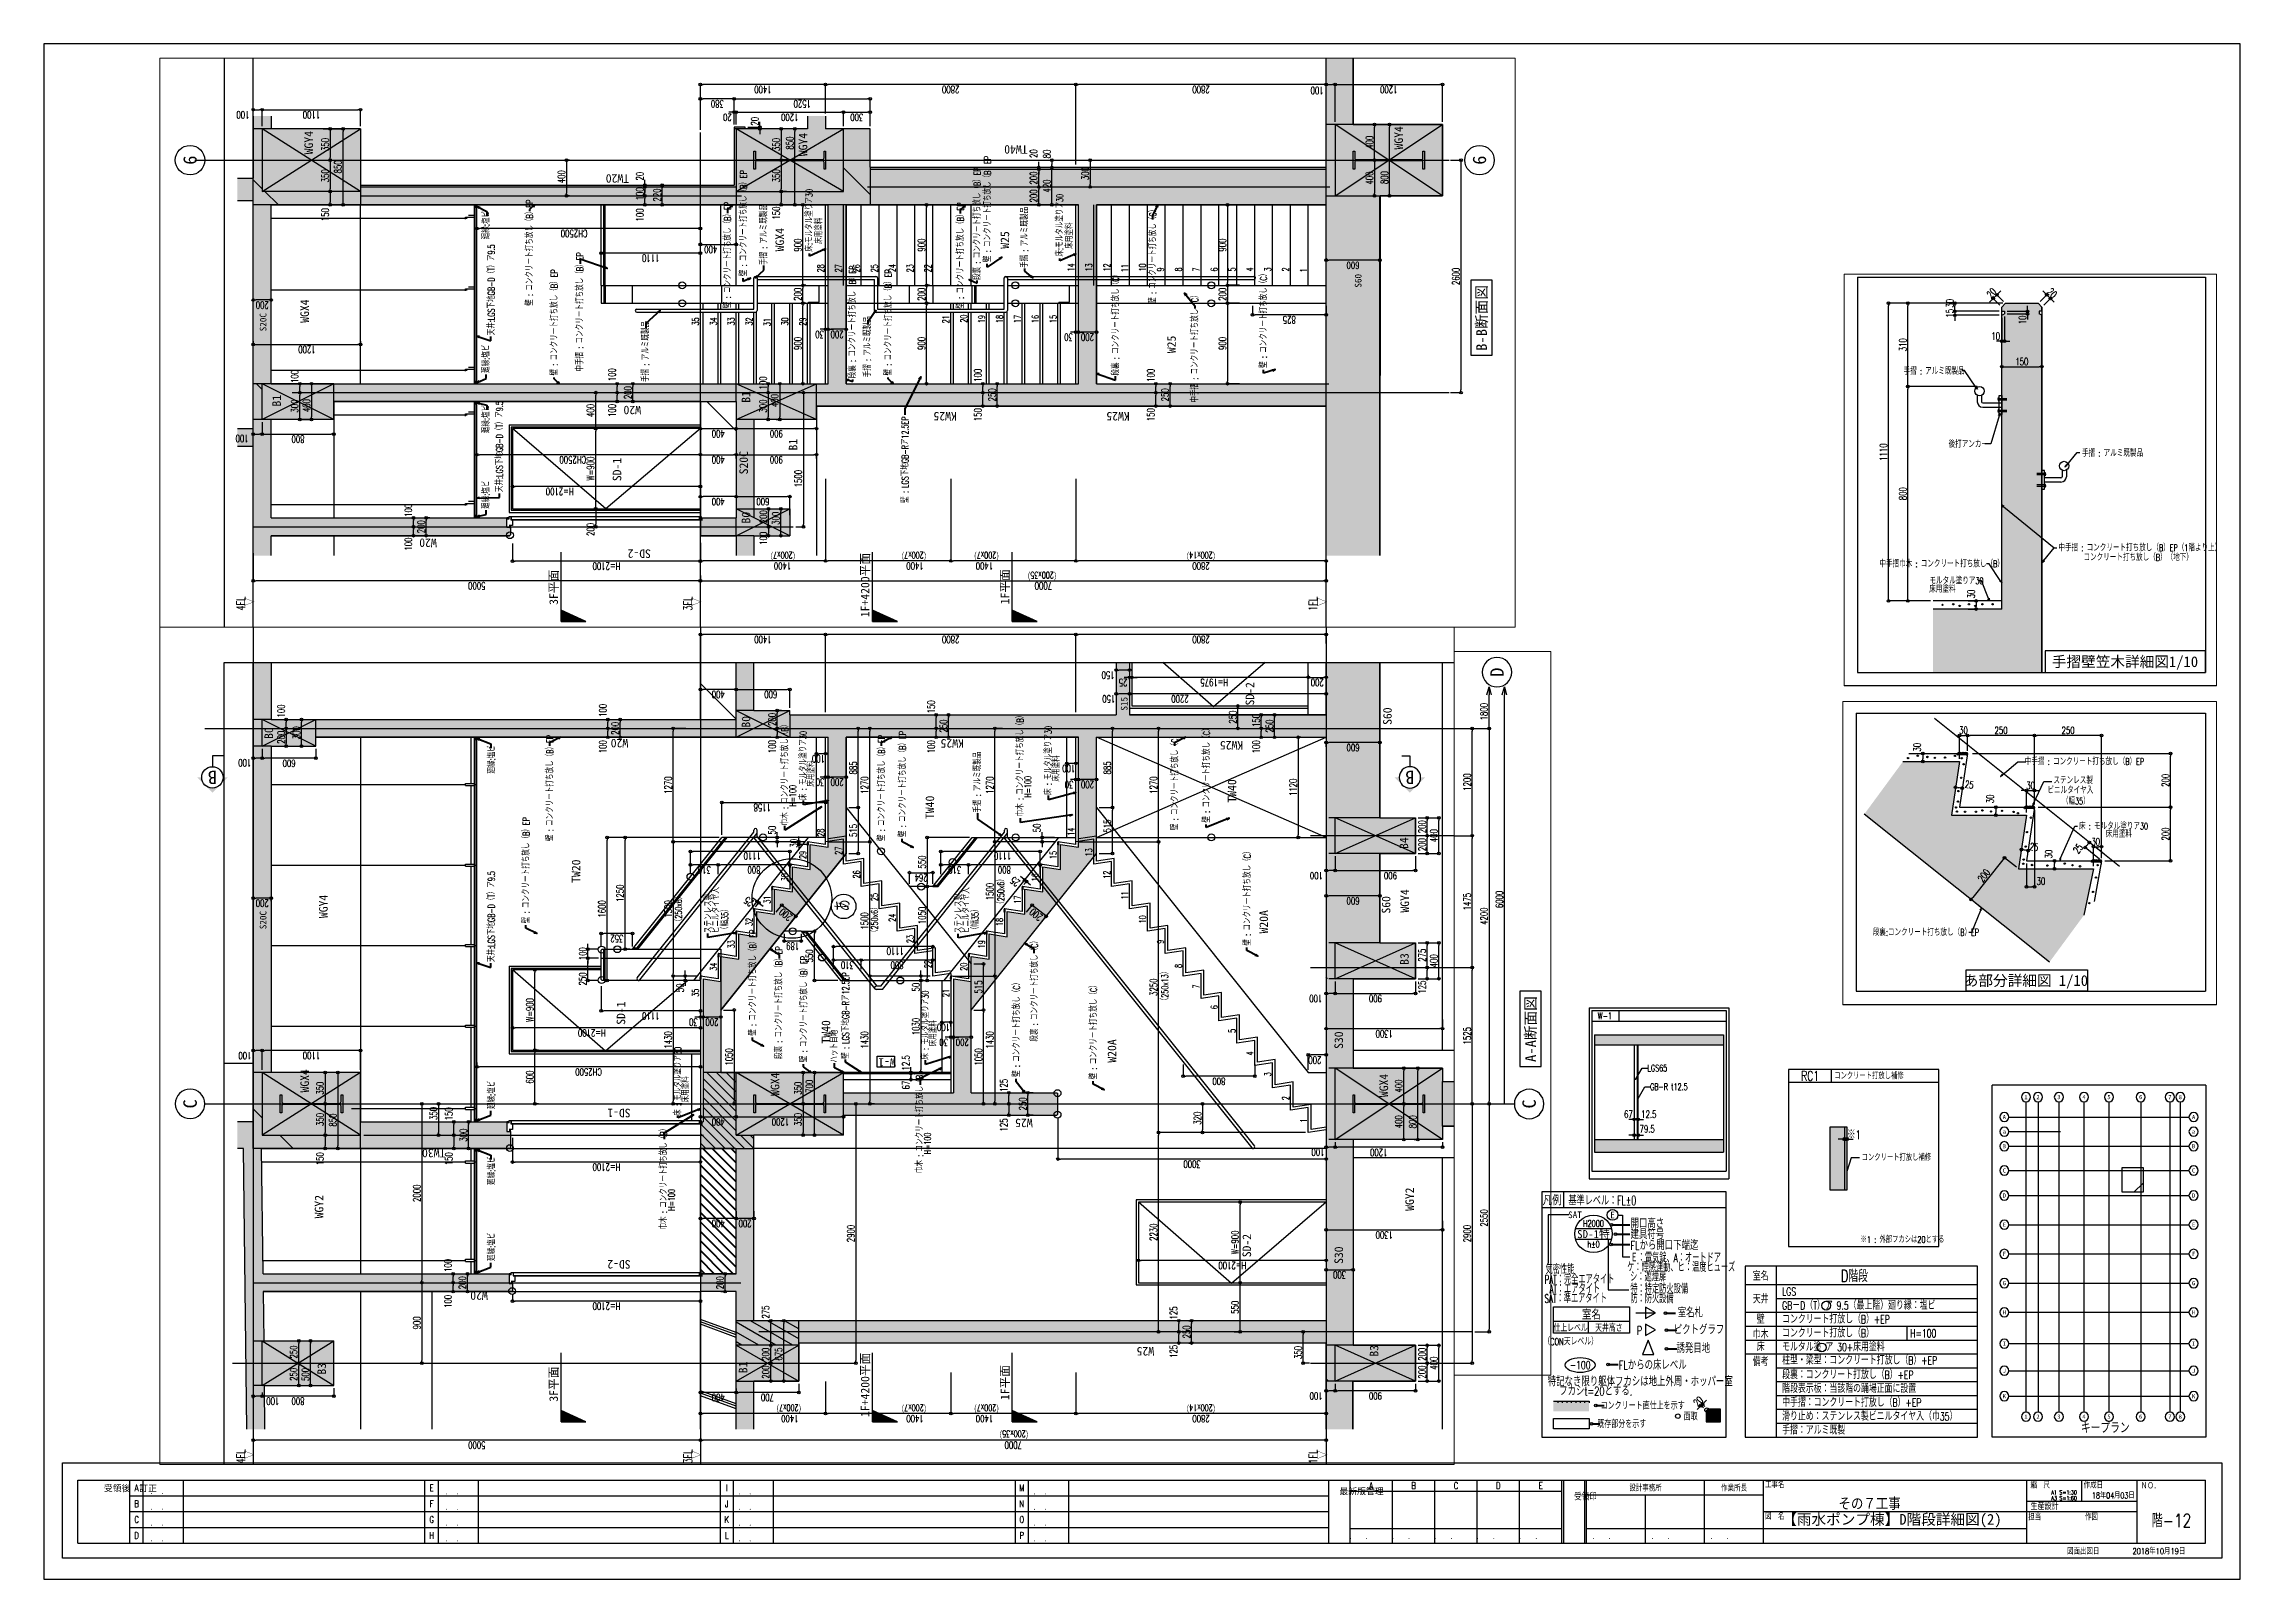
# Paper-space layout '(2)' of a CAD drawing. Extents: x 0 to 24563, y 0 to 17170.
# The model-space entities are those that its viewports show. They can reach past a viewport. Long polylines and large blocks are cut down to what shows.
import ezdxf
from ezdxf import colors
from ezdxf.entities.mleader import LeaderData, LeaderLine
from ezdxf.enums import TextEntityAlignment as Align
from ezdxf.lldxf.tags import DXFTag
from ezdxf.math import Vec2, Vec3

# ---------------------------------------------------------------- set-up
doc = ezdxf.new("R2010")
doc.units = 0
doc.header["$LTSCALE"] = 450
doc.layers.get('0').update_dxf_attribs({"linetype": 'CONTINUOUS'})
doc.layers.get('DEFPOINTS').update_dxf_attribs({"linetype": 'CONTINUOUS'})
for name, color, linetype in [('E0_図面枠A', 4, 'CONTINUOUS'), ('E1_文字A', 3, 'CONTINUOUS'), ('E1_文字B', 2, 'CONTINUOUS'), ('E1_文字（平天）', 3, 'CONTINUOUS'), ('E2_室名', 40, 'CONTINUOUS'), ('E3_仕上表', 43, 'CONTINUOUS'), ('E4_凡例', 4, 'CONTINUOUS'), ('E6_面取り記号', 4, 'CONTINUOUS'), ('G1_ハッチング', 251, 'CONTINUOUS'), ('G2_ハッチング', 243, 'CONTINUOUS'), ('G3_ハッチング', 251, 'CONTINUOUS'), ('H寸法', 3, 'CONTINUOUS'), ('IA_通芯', 12, 'CENTER2'), ('IB_壁芯', 2, 'CENTER2'), ('IC1_寸法', 3, 'CONTINUOUS'), ('IC2_寸法_通芯', 136, 'CONTINUOUS'), ('ID1_躯体', 7, 'CONTINUOUS'), ('ID2_構造体', 8, 'HIDDEN3'), ('ID7_打放し表示', 231, 'UTILDN'), ('IE_鉄骨', 242, 'CONTINUOUS'), ('IH1＿打放表示下右', 231, 'UTILDN'), ('JA2_梁記号', 4, 'CONTINUOUS'), ('JA3_ｽﾗﾌﾞ記号', 4, 'CONTINUOUS'), ('JA4_壁記号', 4, 'CONTINUOUS'), ('JA6_建具記号', 4, 'CONTINUOUS'), ('JA7_切断記号', 241, 'CONTINUOUS'), ('JB1_仕上線A', 130, 'CONTINUOUS'), ('JB1_仕上線B_細線', 51, 'CONTINUOUS'), ('JB2_LGS', 31, 'CONTINUOUS'), ('JB4_巾木', 21, 'CONTINUOUS'), ('JJ1_建具', 1, 'CONTINUOUS'), ('JJ2_建具枠', 3, 'CONTINUOUS'), ('JK1_家具', 1, 'CONTINUOUS'), ('JL1_金物_手摺他', 1, 'CONTINUOUS'), ('JZ_雑', 1, 'CONTINUOUS'), ('KA1_躯体見下線', 113, 'CONTINUOUS'), ('KA2_躯体見下線_梁点線', 8, 'HIDDEN3'), ('KC_躯体断面見掛線', 133, 'CONTINUOUS')]:
    doc.layers.add(name, color=color, linetype=linetype)
for name, color, linetype, plot in [('E0_図面枠B_OFF', 255, 'CONTINUOUS', False), ('E0_図面枠C_ビューポート01', 57, 'CONTINUOUS', False), ('ZA_補助線', 33, 'CONTINUOUS', False)]:
    doc.layers.add(name, color=color, linetype=linetype, plot=plot)
doc.styles.add('toda-A (0.7)', font='romans.shx', dxfattribs={"width": 0.7, "bigfont": 'extfont.shx'})
doc.styles.add('toda-B (0.75)', font='romans.shx', dxfattribs={"width": 0.75, "bigfont": 'extfont.shx'})
doc.styles.add('toda-G', font='msgothic.ttc')
doc.styles.add('＠縦書きＡ', font='txt.shx', dxfattribs={"bigfont": 'extfont.shx'})
tags = doc.linetypes.add('CENTER2', pattern=[2.3, 2, -0.1, 0.1, -0.1]).pattern_tags.tags
tags[10:11] = [DXFTag(74, 4), DXFTag(75, 0), DXFTag(340, '0'), DXFTag(46, 0.0), DXFTag(50, 0.0), DXFTag(44, 0.0), DXFTag(45, 0.0)]
tags[8:9] = [DXFTag(74, 4), DXFTag(75, 0), DXFTag(340, '0'), DXFTag(46, 0.0), DXFTag(50, 0.0), DXFTag(44, 0.0), DXFTag(45, 0.0)]
tags[6:7] = [DXFTag(74, 4), DXFTag(75, 0), DXFTag(340, '0'), DXFTag(46, 0.0), DXFTag(50, 0.0), DXFTag(44, 0.0), DXFTag(45, 0.0)]
tags[4:5] = [DXFTag(74, 4), DXFTag(75, 0), DXFTag(340, '0'), DXFTag(46, 0.0), DXFTag(50, 0.0), DXFTag(44, 0.0), DXFTag(45, 0.0)]
tags = doc.linetypes.add('HIDDEN', pattern=[0.375, 0.25, -0.125]).pattern_tags.tags
tags[6:7] = [DXFTag(74, 4), DXFTag(75, 0), DXFTag(340, '0'), DXFTag(46, 0.0), DXFTag(50, 0.0), DXFTag(44, 0.0), DXFTag(45, 0.0)]
tags[4:5] = [DXFTag(74, 4), DXFTag(75, 0), DXFTag(340, '0'), DXFTag(46, 0.0), DXFTag(50, 0.0), DXFTag(44, 0.0), DXFTag(45, 0.0)]
tags = doc.linetypes.add('HIDDEN2', pattern=[0.25, 0.125, -0.125]).pattern_tags.tags
tags[6:7] = [DXFTag(74, 4), DXFTag(75, 0), DXFTag(340, '0'), DXFTag(46, 0.0), DXFTag(50, 0.0), DXFTag(44, 0.0), DXFTag(45, 0.0)]
tags[4:5] = [DXFTag(74, 4), DXFTag(75, 0), DXFTag(340, '0'), DXFTag(46, 0.0), DXFTag(50, 0.0), DXFTag(44, 0.0), DXFTag(45, 0.0)]
tags = doc.linetypes.add('HIDDEN3', pattern=[0.2, 0.1, -0.1]).pattern_tags.tags
tags[6:7] = [DXFTag(74, 4), DXFTag(75, 0), DXFTag(340, '0'), DXFTag(46, 0.0), DXFTag(50, 0.0), DXFTag(44, 0.0), DXFTag(45, 0.0)]
tags[4:5] = [DXFTag(74, 4), DXFTag(75, 0), DXFTag(340, '0'), DXFTag(46, 0.0), DXFTag(50, 0.0), DXFTag(44, 0.0), DXFTag(45, 0.0)]
tags = doc.linetypes.add('UTILDN', pattern='A,5e-13,[130,ltypeshp.shx,S=0.45,R=0,X=0,Y=-0.45],0,-3', length=3).pattern_tags.tags
tags[14:15] = [DXFTag(74, 4), DXFTag(75, 0), DXFTag(340, '0'), DXFTag(46, 0.0), DXFTag(50, 0.0), DXFTag(44, 0.0), DXFTag(45, 0.0)]
tags[12:13] = [DXFTag(74, 4), DXFTag(75, 0), DXFTag(340, '0'), DXFTag(46, 0.0), DXFTag(50, 0.0), DXFTag(44, 0.0), DXFTag(45, 0.0)]
doc.dimstyles.new('toda 1：10', dxfattribs={"dimscale": 10, "dimtxt": 2.7, "dimasz": 1, "dimexe": 0, "dimexo": 1, "dimgap": 0, "dimtad": 0, "dimdec": 3, "dimzin": 12, "dimdsep": 46, "dimtxsty": 'toda-A (0.7)', "dimblk": 'ORIGIN', "dimcen": 2.5, "dimclrd": 256, "dimclre": 256, "dimclrt": 7, "dimadec": 0, "dimazin": 0, "dimtfac": 1, "dimtdec": 3, "dimtix": 1, "dimtmove": 2, "dimatfit": 3, "dimldrblk": 'ORIGIN', "dimfxl": 1, "dimtvp": 0.7, "dimtolj": 1, "dimtzin": 0, "dimarcsym": 0})
doc.dimstyles.new('toda 1：30', dxfattribs={"dimscale": 30, "dimtxt": 2.7, "dimasz": 1, "dimexe": 0, "dimexo": 1, "dimgap": 0, "dimtad": 0, "dimdec": 3, "dimzin": 12, "dimdsep": 46, "dimtxsty": 'toda-A (0.7)', "dimblk": 'ORIGIN', "dimcen": 2.5, "dimclrd": 256, "dimclre": 256, "dimclrt": 7, "dimadec": 0, "dimazin": 0, "dimtfac": 1, "dimtdec": 3, "dimtix": 1, "dimtmove": 2, "dimatfit": 3, "dimldrblk": 'ORIGIN', "dimfxl": 1, "dimtvp": 0.7, "dimtolj": 1, "dimtzin": 0, "dimarcsym": 0})
doc.dimstyles.new('toda 1：50', dxfattribs={"dimscale": 50, "dimtxt": 2.7, "dimasz": 1, "dimexe": 0, "dimexo": 1.5, "dimgap": 0, "dimtad": 0, "dimdec": 3, "dimzin": 12, "dimdsep": 46, "dimtxsty": 'toda-A (0.7)', "dimblk": 'ORIGIN', "dimcen": 2.5, "dimclrd": 256, "dimclre": 256, "dimclrt": 7, "dimadec": 0, "dimazin": 0, "dimtfac": 1, "dimtdec": 3, "dimtix": 1, "dimtmove": 2, "dimatfit": 3, "dimldrblk": 'ORIGIN', "dimfxl": 1, "dimtvp": 0.7, "dimtolj": 1, "dimtzin": 0, "dimarcsym": 0})
doc.dimstyles.new('toda 1：50N', dxfattribs={"dimscale": 50, "dimtxt": 2.7, "dimasz": 1, "dimexe": 0, "dimexo": 1, "dimgap": 0, "dimtad": 0, "dimdec": 3, "dimzin": 12, "dimdsep": 46, "dimtxsty": 'toda-A (0.7)', "dimblk": 'ORIGIN', "dimcen": 2.5, "dimse1": 1, "dimse2": 1, "dimclrd": 256, "dimclre": 256, "dimclrt": 7, "dimadec": 0, "dimazin": 0, "dimtfac": 1, "dimtdec": 3, "dimtix": 1, "dimtmove": 2, "dimatfit": 3, "dimldrblk": 'ORIGIN', "dimfxl": 1, "dimtvp": 0.7, "dimtolj": 1, "dimtzin": 0, "dimarcsym": 0})
pattern_1 = [(45, (38970, 9438), (-26517, 26517), []), (45, (40784, 9438), (-26517, 26517), []), (45, (42596, 9438), (-26517, 26517), [])]

psp = doc.layouts.new('(2)')

msp = doc.modelspace()

# ---------------------------------------------------------------- texts
at = {"layer": 'E0_図面枠A'}
for s, height, style, width, p in [('図面出図日', 68.8741, 'toda-B (0.75)', 0.75, (-165421.48, -160123.6379)), ('2018年10月19日', 68.874098, 'toda-B (0.75)', 0.75, (-164689.4297, -160121.9731)), ('工事名', 68.8741, 'toda-B (0.75)', 0.75, (-168799.2173, -160460.3522)), ('縮\u3000尺', 68.8741, 'toda-B (0.75)', 0.75, (-165829.881, -160463.6769)), ('作成日', 68.8741, 'toda-B (0.75)', 0.75, (-165235.8051, -160463.6769)), ('．\u3000．', 57.39508, 'toda-B (0.75)', 0.75, (-186859.9845, -160533.8595)), ('．\u3000．', 57.39508, 'toda-B (0.75)', 0.75, (-183559.9846, -160539.1547)), ('．\u3000．', 57.39508, 'toda-B (0.75)', 0.75, (-180284.7302, -160539.1535)), ('．\u3000．', 57.39508, 'toda-B (0.75)', 0.75, (-176984.7302, -160539.1535)), ('受領印', 75, '＠縦書きＡ', 0.8, (-170933.5513, -160597.6741)), ('A1 S=1:30', 45, 'toda-B (0.75)', 0.75, (-165598.0545, -160532.5453)), ('A3 S=1:60', 45, 'toda-B (0.75)', 0.75, (-165598.0545, -160597.2201)), ('生産設計', 75, 'toda-B (0.75)', 0.75, (-165830.5144, -160703.6142)), ('．\u3000．', 57.39508, 'toda-B (0.75)', 0.75, (-186859.9845, -160710.458)), ('．\u3000．', 57.39508, 'toda-B (0.75)', 0.75, (-183559.9846, -160711.2587)), ('．\u3000．', 57.39508, 'toda-B (0.75)', 0.75, (-180284.7302, -160711.2581)), ('．\u3000．', 57.39508, 'toda-B (0.75)', 0.75, (-176984.7302, -160711.2581)), ('図\u3000名', 68.8741, 'toda-B (0.75)', 0.75, (-168799.2173, -160812.4251)), ('担当', 68.8741, 'toda-B (0.75)', 0.75, (-165855.6628, -160821.9058)), ('作図', 68.8741, 'toda-B (0.75)', 0.75, (-165220.3287, -160819.5541)), ('．\u3000．', 57.39508, 'toda-B (0.75)', 0.75, (-186859.9845, -160887.8595)), ('．\u3000．', 57.39508, 'toda-B (0.75)', 0.75, (-183559.9846, -160887.8595)), ('．\u3000．', 57.39508, 'toda-B (0.75)', 0.75, (-180284.7302, -160887.8589)), ('．\u3000．', 57.39508, 'toda-B (0.75)', 0.75, (-176984.7302, -160887.8589)), ('．\u3000．', 57.39508, 'toda-B (0.75)', 0.75, (-186859.9845, -161064.458)), ('．\u3000．', 57.39508, 'toda-B (0.75)', 0.75, (-183559.9846, -161064.458)), ('．\u3000．', 57.39508, 'toda-B (0.75)', 0.75, (-180284.7302, -161064.458)), ('．\u3000．', 57.39508, 'toda-B (0.75)', 0.75, (-176984.7302, -161064.458)), ('．\u3000\u3000．', 57.39508, 'toda-B (0.75)', 0.75, (-173449.8271, -161037.1774)), ('．\u3000\u3000．', 57.39508, 'toda-B (0.75)', 0.75, (-172975.8271, -161037.1774)), ('．\u3000\u3000．', 57.39508, 'toda-B (0.75)', 0.75, (-172501.8271, -161037.1774)), ('．\u3000\u3000．', 57.39508, 'toda-B (0.75)', 0.75, (-172027.8271, -161037.1774)), ('．\u3000\u3000．', 57.39508, 'toda-B (0.75)', 0.75, (-171553.8271, -161037.1774)), ('．\u3000\u3000．', 57.39508, 'toda-B (0.75)', 0.75, (-170733.2825, -161037.1774)), ('．\u3000\u3000．', 57.39508, 'toda-B (0.75)', 0.75, (-170073.2825, -161037.1774)), ('．\u3000\u3000．', 57.39508, 'toda-B (0.75)', 0.75, (-169413.2825, -161037.1774)), ('図面出図日', 68.8741, 'toda-B (0.75)', 0.75, (-165421.48, -161203.6379)), ('2018年10月19日', 68.874098, 'toda-B (0.75)', 0.75, (-164689.4297, -161201.9731))]:
    msp.add_text(s, height=height, dxfattribs=dict(at, style=style, width=width)).set_placement(p)
at = {"layer": 'E0_図面枠A', "style": 'toda-B (0.75)', "width": 0.75}
for s, height, p in [('A', 75, (-173203.9847, -160434.2219)), ('B', 75, (-172729.9847, -160434.2219)), ('C', 75, (-172255.9847, -160434.2219)), ('D', 75, (-171781.9847, -160434.2219)), ('E', 75, (-171307.9847, -160434.2219)), ('A', 75, (-187012.4891, -160459.6741)), ('E', 75, (-183712.4891, -160459.6741)), ('I', 75, (-180412.4891, -160459.6741)), ('M', 75, (-177112.4891, -160459.6741)), ('設計事務所', 69, (-170136.1176, -160453.6741)), ('作業所長', 69, (-169146.1176, -160453.6741)), ('B', 75, (-187012.4891, -160636.6741)), ('F', 75, (-183712.4891, -160636.6741)), ('J', 75, (-180412.4891, -160636.6741)), ('N', 75, (-177112.4891, -160636.6741)), ('C', 75, (-187012.4891, -160813.6741)), ('G', 75, (-183712.4891, -160813.6741)), ('K', 75, (-180412.4891, -160813.6741)), ('O', 75, (-177112.4891, -160813.6741)), ('D', 75, (-187012.4891, -160990.6741)), ('H', 75, (-183712.4891, -160990.6741)), ('L', 75, (-180412.4891, -160990.6741)), ('P', 75, (-177112.4891, -160990.6741))]:
    msp.add_text(s, height=height, dxfattribs=at).set_placement(p, align=Align.MIDDLE)
at = {"layer": 'E0_図面枠A', "style": '＠縦書きＡ'}
for s, p in [('受領後\u3000訂正', (-187378.8801, -160505.7476)), ('最新版管理', (-173559.3152, -160539.1338))]:
    msp.add_text(s, height=70.6401, dxfattribs=at).set_placement(p)
at = {"layer": 'E0_図面枠A', "style": 'toda-B (0.75)', "width": 0.75}
msp.add_text('ＮＯ．', height=68.8741, rotation=359.02606556, dxfattribs=at).set_placement((-164597.2959, -160470.2576))
at = {"layer": 'E0_図面枠A', "style": 'toda-G', "width": 0.85}
msp.add_text('その７工事', height=120, dxfattribs=at).set_placement((-167977.5699, -160632.4251), align=Align.MIDDLE_LEFT)
at = {"layer": 'E0_図面枠A', "style": 'toda-B (0.75)', "width": 0.75}
msp.add_text('18年04月03日', height=66, dxfattribs=at).set_placement((-164666.5729, -160596.3602), align=Align.BOTTOM_RIGHT)
at = {"layer": 'E0_図面枠A', "style": 'toda-G'}
msp.add_text('【雨水ポンプ棟】D階段詳細図(2)', height=120, dxfattribs=at).set_placement((-168607.1873, -160810.7996), align=Align.MIDDLE_LEFT)
at = {"layer": 'E0_図面枠A', "style": 'toda-B (0.75)', "width": 0.75}
msp.add_text('階-12', height=150, dxfattribs=at).set_placement((-164253.9417, -160899.1741), align=Align.CENTER)
at = {"layer": 'E1_文字A', "style": 'toda-A (0.7)', "width": 0.7}
for s, height, p in [('4FL', 96, (21909.664, 14743.5218)), ('4FL', 96, (36773.4378, 14743.5218)), ('▽', 96, (21961.4955, 14641.4933)), ('▽', 96, (36825.2693, 14641.4933)), ('3FL', 96, (21909.664, 9743.5218)), ('3FL', 96, (36773.4378, 9743.5218)), ('▽', 96, (21961.4955, 9641.4933)), ('▽', 96, (36825.2693, 9641.4933)), ('1FL', 96, (21907.7439, 2751.9347)), ('1FL', 96, (36771.5177, 2751.9347)), ('▽', 96, (21960.58, 2639.7222)), ('▽', 96, (36824.3537, 2639.7222)), ('手摺 : アルミ既製品', 25, (27059.8866, -13460.057, 0)), ('手摺 : アルミ既製品', 25, (27725.1848, -13765.9186, 0)), ('中手摺巾木 : コンクリート打ち放し（B）', 25, (26970.0628, -14178.3371)), ('中手摺 : コンクリート打ち放し（B）EP（1階より上）', 25, (27637.5268, -14118.479)), ('コンクリート打ち放し（B）（地下）', 25, (27730.8014, -14154.2555)), ('モルタル塗りア30', 25, (27156.372, -14241.5439))]:
    msp.add_text(s, height=height, dxfattribs=at).set_placement(p)
at = {"layer": 'E1_文字A', "color": 3, "style": 'toda-A (0.7)', "width": 0.7}
for s, height, p in [('天井:LGS下地GB-D（T）ア9.5', 75, (27519.3008, 11952.5934)), ('廻縁:塩ビ', 75, (37912.7136, 12011.2969)), ('廻縁:塩ビ', 75, (38758.91, 12011.2969)), ('廻縁:塩ビ', 75, (39433.3251, 12011.2969)), ('天井:LGS下地GB-D（T）ア9.5', 75, (39853.0482, 11952.5934)), ('廻縁:塩ビ', 75, (40926.9404, 12011.2969)), ('廻縁:塩ビ', 75, (24175.7646, 11948.5926)), ('廻縁:塩ビ', 75, (25026.3912, 11948.5926)), ('廻縁:塩ビ', 75, (25875.238, 11948.5926)), ('廻縁:塩ビ', 75, (29626.3912, 11948.5926)), ('天井:LGS下地GB-D（T）ア9.5', 75, (38100.2432, 11861.8566)), ('壁 : コンクリート打ち放し（B）EP', 75, (27952.4368, 11563.6918)), ('壁 : コンクリート打ち放し（B）EP', 75, (40183.4166, 11524.597)), ('壁 : コンクリート打ち放し（B）EP', 75, (28871.3434, 11296.686)), ('壁 : コンクリート打ち放し（B）EP', 75, (39403.7012, 11248.0978)), ('中手摺 : コンクリート打ち放し（B）EP', 75, (39447.3311, 10962.2238)), ('手摺 : アルミ既製品', 75, (39331.5694, 10226.3306)), ('巾木 : コンクリート打ち放し（B）', 75, (24526.8509, 10025.3668)), ('H=100', 75, (24735.9984, 9937.7471)), ('床 : モルタル塗りア30', 75, (25798.075, 9866.546)), ('（250x6）', 75, (27929.7185, 9857.8725)), ('床用塗料', 75, (25947.8677, 9779.4693)), ('ステンレス製', 75, (27841.8826, 9525.4563)), ('ビニルタイヤ入', 75, (27842.1094, 9441.3454)), ('（幅35）', 75, (27842.1094, 9339.9489)), ('壁 : コンクリート打ち放し（B）EP', 75, (40156.8516, 9309.5555)), ('壁 : コンクリート打ち放し（B）EP', 75, (40513.7002, 9132.3385)), ('壁 : コンクリート打ち放し（B）EP', 75, (26694.2333, 9027.6403)), ('手摺 : アルミ既製品', 75, (40638.1834, 8904.2458)), ('段裏 : コンクリート打ち放し（B）EP', 75, (26433.7444, 8736.7119)), ('巾木 : コンクリート打ち放し（B）', 75, (29046.6149, 8669.4934)), ('H=100', 75, (29255.7624, 8581.8738)), ('壁 : コンクリート打ち放し（B）EP', 75, (26398.4262, 8456.9292)), ('床 : モルタル塗りア30', 75, (29329.6231, 8464.1696)), ('床用塗料', 75, (29479.4158, 8377.0929)), ('床:モルタル塗りア30', 75, (40788.516, 8396.3852)), ('床用塗料', 75, (40875.3449, 8288.5863)), ('ハット目地', 75, (26392.9487, 8116.2262)), ('壁 : LGS下地GB-Rア12.5EP', 75, (26436.1464, 7989.2521)), ('段裏 : コンクリート打ち放し（B）EP', 75, (39372.8006, 7914.2696)), ('手摺 : アルミ既製品', 75, (39383.698, 7743.5503)), ('（250x6）', 75, (27809.2218, 7666.498)), ('壁 : コンクリート打ち放し（B）EP', 75, (28871.3434, 7587.3517)), ('壁 : コンクリート打ち放し（B）EP', 75, (39403.7012, 7512.7005)), ('壁 : コンクリート打ち放し（B）EP', 75, (28915.8138, 7352.3342)), ('壁 : LGS下地GB-Rア12.5EP', 75, (37978.5596, 7325.1459)), ('巾木 : コンクリート打ち放し（B）', 75, (25157.5766, 7161.742)), ('H=100', 75, (25366.7241, 7074.1224)), ('床 : モルタル塗りア30', 75, (26426.0742, 7098.7104)), ('床用塗料', 75, (26575.8669, 7011.6337)), ('ステンレス製', 75, (27840.6126, 6726.2008)), ('ビニルタイヤ入', 75, (27840.8394, 6642.0899)), ('壁 : コンクリート打ち放し（B）EP', 75, (40151.6605, 6705.401)), ('（幅35）', 75, (27840.8394, 6540.6933)), ('手摺 : アルミ既製品', 75, (29189.1581, 6514.5245)), ('段裏 : コンクリート打ち放し（B）EP', 75, (40472.0914, 6518.2866)), ('壁 : コンクリート打ち放し（B）EP', 75, (40671.7404, 6402.4852)), ('（250x6）', 75, (28125.5378, 6254.2953)), ('壁 : コンクリート打ち放し（C）', 75, (26233.6426, 6077.6214)), ('巾木 : コンクリート打ち放し（B）', 75, (29146.6812, 6038.3103)), ('手摺 : アルミ既製品', 75, (40607.01, 5987.2596)), ('H=100', 75, (29355.8287, 5950.6907)), ('段裏 : コンクリート打ち放し（C）', 75, (26627.2721, 5877.2491)), ('床 : モルタル塗りア30', 75, (29386.9245, 5722.8629)), ('床用塗料', 75, (29536.7172, 5635.7862)), ('床:モルタル塗りア30', 75, (40734.3709, 5594.9233)), ('床用塗料', 75, (40821.1998, 5487.1244)), ('壁 : コンクリート打ち放し（C）', 75, (26206.0586, 5216.6159)), ('段裏 : コンクリート打ち放し（C）', 75, (39402.5218, 4969.151)), ('壁 : コンクリート打ち放し（C）', 75, (40204.3421, 4553.716)), ('（250x13）', 75, (27045.3005, 4419.33)), ('壁 : コンクリート打ち放し（C）', 75, (28993.4602, 4307.5654)), ('中手摺 : コンクリート打ち放し（C）', 75, (39100.6575, 4084.4604)), ('壁 : コンクリート打ち放し（C）', 75, (29077.965, 3953.5121)), ('壁 : コンクリート打ち放し（C）', 75, (27701.9643, 3497.2244)), ('壁 : コンクリート打ち放し（C）', 75, (39488.3971, 3314.8218)), ('中手摺 : コンクリート打ち放し（B）EP', 25, (26114.2323, -13726.9976)), ('ビニルタイヤ入', 25, (26198.5308, -13833.8162)), ('ステンレス製', 25, (26220.9243, -13797.1468)), ('（幅35）', 25, (26252.6975, -13873.9178)), ('床 : モルタル塗りア30', 25, (26316.2594, -13967.9149)), ('床用塗料', 25, (26415.7226, -13996.9928)), ('床用塗料', 25, (27155.6925, -14272.5873)), ('段裏:コンクリート打ち放し（B）EP', 25, (25547.3456, -14363.4249))]:
    msp.add_text(s, height=height, dxfattribs=at).set_placement(p)
for s, p in [('（200x7）', (22569.5386, 8479.9963)), ('（200x7）', (37430.4656, 8545.9301)), ('（200x7）', (22569.5386, 7079.9963)), ('（200x7）', (37430.4656, 7079.9963)), ('（200x7）', (22569.5386, 6268.9917)), ('（200x7）', (37430.4656, 6268.9917)), ('（200x35）', (22279.5021, 5939.8962)), ('（200x35）', (37208.468, 5624.4844)), ('（200x14）', (22569.5386, 3847.8408)), ('（200x14）', (37430.4656, 3847.8408))]:
    msp.add_text(s, height=75, rotation=90, dxfattribs=at).set_placement(p)
at = {"layer": 'E1_文字A', "style": 'toda-G'}
for s, p in [('あ部分詳細図 1/10', (26118.2986, -14530.7074)), ('手摺壁笠木詳細図1/10', (27885.3547, -14530.7074))]:
    msp.add_text(s, height=40, dxfattribs=at).set_placement(p, align=Align.MIDDLE_CENTER)
at = {"layer": 'E1_文字A', "insert": (27227.8392, -13707.3819, 0), "char_height": 25, "attachment_point": 1, "line_spacing_factor": 0.7, "style": 'toda-A (0.7)'}
msp.add_mtext('後打アンカー', dxfattribs=at)
at = {"layer": 'E1_文字B', "style": 'toda-A (0.7)', "width": 0.7}
for s, p in [('35', (27175.0868, 9706.8741)), ('35', (40007.8619, 9706.0537)), ('34', (27466.7131, 9506.0537)), ('34', (40009.1119, 9506.0537)), ('33', (27716.7131, 9306.0537)), ('33', (40007.8619, 9306.0537)), ('32', (27966.7131, 9106.0537)), ('32', (40007.8619, 9106.0537)), ('31', (28216.7131, 8906.0537)), ('31', (40000.3619, 8906.0537)), ('30', (28466.7131, 8706.0537)), ('30', (40007.8619, 8706.0537)), ('29', (28716.7131, 8506.0537)), ('29', (40006.6119, 8506.0537)), ('28', (28965.0176, 8305.8537)), ('28', (40602.6262, 8305.8537)), ('27', (28763.4995, 8105.2537)), ('27', (40602.6262, 8105.2537)), ('26', (28498.9807, 7905.8537)), ('26', (40602.6262, 7905.8537)), ('25', (28245.6597, 7705.8537)), ('25', (40602.6262, 7705.8537)), ('24', (28013.4995, 7505.8537)), ('24', (40603.8762, 7505.8537)), ('23', (27776.2544, 7305.8537)), ('23', (40602.6262, 7305.8537)), ('22', (27495.6597, 7105.8537)), ('22', (40602.6262, 7105.8537)), ('21', (27172.2078, 6906.0537)), ('21', (40032.3059, 6906.0537)), ('20', (27466.7131, 6706.0537)), ('20', (40039.8059, 6706.0537)), ('19', (27716.7131, 6506.0537)), ('19', (40034.8059, 6506.0537)), ('18', (27966.7131, 6306.0537)), ('18', (40036.0559, 6306.0537)), ('17', (28216.7131, 6106.0537)), ('17', (40036.0559, 6106.0537)), ('16', (28466.7131, 5906.0537)), ('16', (40036.0559, 5906.0537)), ('15', (28716.7131, 5706.0537)), ('15', (40036.0559, 5706.0537)), ('14', (28976.0325, 5505.8537)), ('14', (40612.7038, 5505.8537)), ('13', (28745.6597, 5305.8537)), ('13', (40611.4538, 5305.8537)), ('12', (28495.6597, 5105.8537)), ('12', (40611.4538, 5105.8537)), ('11', (28263.4995, 4905.8537)), ('11', (40603.9538, 4905.8537)), ('10', (27995.6597, 4705.8537)), ('10', (40611.4538, 4705.8537)), ('9', (27745.6597, 4505.8537)), ('9', (40588.9538, 4505.8537)), ('8', (27475.0285, 4305.2537)), ('8', (40590.2038, 4305.2537)), ('7', (27245.6597, 4105.2537)), ('7', (40590.2038, 4105.2537)), ('6', (27013.4995, 3905.2537)), ('6', (40588.9538, 3905.2537)), ('5', (26748.9807, 3705.8537)), ('5', (40590.2038, 3705.8537)), ('4', (26495.6597, 3505.8537)), ('4', (40591.4538, 3505.8537)), ('3', (26263.4995, 3305.8537)), ('3', (40590.2038, 3305.8537)), ('2', (25995.6597, 3105.8537)), ('2', (40590.2038, 3105.8537)), ('1', (25745.6597, 2905.8537)), ('1', (40578.9538, 2905.8537))]:
    msp.add_text(s, height=75, dxfattribs=at).set_placement(p, align=Align.MIDDLE_CENTER)
at = {"layer": 'E1_文字（平天）', "style": 'toda-G'}
for s, p in [('B-B断面図', (40047.0193, 914.6919)), ('A-A断面図', (26769.8003, -1128.1975))]:
    msp.add_text(s, height=120, dxfattribs=at).set_placement(p, align=Align.MIDDLE_CENTER)
at = {"layer": 'JA2_梁記号', "style": 'toda-G'}
for s, p in [('B0', (30013.8377, 14431.5157)), ('B1', (39056.8453, 14343.3729)), ('WGX4', (26059.4749, 14029.7454)), ('WGX4', (39993, 14029.7454)), ('WGY4', (41877.0466, 13984.2444)), ('B3', (22904.0335, 13839.0648)), ('WGY2', (24652.1392, 13869.0308)), ('WGY4', (28009.7553, 13820.4035)), ('B1', (22919.6727, 9126.3849)), ('B0', (30139.8443, 9093.7386)), ('B0', (37748.7372, 9093.7386)), ('B1', (39098.741, 9093.7386)), ('WGX4', (26021.5358, 8768.7329)), ('WGX4', (40791.6943, 8715.8342)), ('B1', (38565.3991, 8566.7286)), ('WGY4', (41856.185, 8456.3913)), ('B3', (23105.2312, 2068.8778)), ('WGX4', (26007.2524, 1960.2178)), ('WGY4', (41931.3259, 1794.0534)), ('B3', (27487.5607, 1729.4064)), ('WGY4', (28071.4508, 1725.4764)), ('B4', (28782.842, 1735.4344)), ('WGY2', (24735.4924, 1671.2089))]:
    msp.add_text(s, height=96, dxfattribs=at).set_placement(p)
for s, p in [('SD-2', (24136.804, 10562.1548)), ('SD-1', (25829.591, 10562.1548)), ('SD-2', (37410.3267, 10334.7136))]:
    msp.add_text(s, height=96, rotation=90, dxfattribs=at).set_placement(p, align=Align.MIDDLE_CENTER)
for s, p in [('SD-1', (26947.174, 10540.4126)), ('SD-1', (38352.013, 10583.8816)), ('SD-2', (24347.174, 3540.4126)), ('SD-2', (30518.5467, 3505.8216))]:
    msp.add_text(s, height=96, dxfattribs=at).set_placement(p, align=Align.MIDDLE_CENTER)
at = {"layer": 'JA3_ｽﾗﾌﾞ記号', "style": 'toda-G'}
for s, height, p in [('S20C', 75, (27885.7732, 14504.9908)), ('S20C', 75, (39898.0674, 14504.9908)), ('S20C', 96, (38297.7444, 9119.474)), ('S15', 75, (30330.8796, 4874.0599)), ('S30', 96, (24141.9444, 2464.1528)), ('S30', 96, (26546.8071, 2464.1528)), ('S60', 75, (40386.5868, 2257.2457)), ('S60', 96, (28060.5714, 1934.6842)), ('S60', 96, (30170.5915, 1919.5892))]:
    msp.add_text(s, height=height, dxfattribs=at).set_placement(p)
at = {"layer": 'JA4_壁記号', "style": 'toda-G'}
for s, p in [('W20', (37579.3933, 12698.0595)), ('W20', (39064.2249, 10413.7848)), ('W25', (23211.4635, 4674.7391))]:
    msp.add_text(s, height=96, rotation=90, dxfattribs=at).set_placement(p, align=Align.CENTER)
for s, p in [('TW30', (25332.8175, 12634.6048)), ('W20', (23738.9082, 12128.0232)), ('W20', (29916.9437, 10556.7136)), ('TW20', (41558.2695, 10579.4893)), ('KW25', (29915.2207, 6835.029)), ('W25', (25669.7499, 6033.6328)), ('KW25', (29893.041, 3710.9753))]:
    msp.add_text(s, height=96, rotation=90, dxfattribs=at).set_placement(p, align=Align.TOP_CENTER)
for s, p in [('TW20', (28534.982, 11090.3156)), ('TW40', (26737.6171, 8296.224)), ('TW40', (29248.7482, 7133.2528)), ('W25', (40919.4585, 6294.1872)), ('W20A', (26523.8709, 5097.3806)), ('TW40', (29432.3101, 3754.6349)), ('W20A', (27968.5434, 3399.1144))]:
    msp.add_text(s, height=96, dxfattribs=at).set_placement(p, align=Align.TOP_CENTER)
for s, p in [('W-1', (26442.6741, 7662.0351)), ('KW25', (38994.6769, 7044.868)), ('TW40', (41979.0841, 6253.5024)), ('KW25', (38994.6769, 5110.9191))]:
    msp.add_text(s, height=96, rotation=90, dxfattribs=at).set_placement(p, align=Align.RIGHT)
msp.add_text('W25', height=96, dxfattribs=at).set_placement((39751.1276, 4334.4435), align=Align.CENTER)
at = {"layer": 'JA7_切断記号', "style": 'toda-G'}
for s, p in [('3F平面', (22994.3787, 11245.4453)), ('3F平面', (37230.9427, 11245.4453)), ('1F+4200平面', (23149.5528, 7761.7412)), ('1F+4200平面', (37419.1812, 7761.7412)), ('1F平面', (23011.5724, 6197.891)), ('1F平面', (37236.5517, 6197.891))]:
    msp.add_text(s, height=96, dxfattribs=at).set_placement(p, align=Align.RIGHT)
at = {"layer": 'JA7_切断記号', "style": 'toda-A (0.7)', "width": 0.7}
msp.add_text('あ', height=171.5017, dxfattribs=at).set_placement((28086.6422, 7973.1075))

# ---------------------------------------------------------------- blocks, each defined once
blk = doc.blocks.new('通芯符号B')
at = {"layer": 'IA_通芯', "linetype": 'Continuous'}
blk.add_circle((0, 0), 275, dxfattribs=at)
at = {"layer": 'IA_通芯', "style": 'toda-G'}
blk.add_attdef('X02', text='', height=250, dxfattribs=at).set_placement((0, 0), align=Align.MIDDLE)
blk = doc.blocks.new('kenplan')
at = {"layer": 'E4_凡例'}
for p, q in [((-697, -9808), (-697, 1306)), ((6041, 1306), (-697, 1306)), ((6041, 1306), (6041, -9808)), ((6041, -9808), (-697, -9808))]:
    blk.add_line(p, q, dxfattribs=at)
at = {"layer": 'IA_通芯', "ltscale": 0.5}
for p, q in [((368, 779), (368, -9018)), ((749, 779), (749, -9018)), ((1408, 779), (1408, -9018)), ((2198, 779), (2198, -9018)), ((2988, 779), (2988, -9018)), ((3989, 779), (3989, -9018)), ((4911, 779), (4911, -9018)), ((5240, 779), (5240, -9018)), ((-170, 295), (5514, 295)), ((-170, -166), (1459, -166)), ((-170, -627), (5514, -627)), ((-170, -1391), (5514, -1391)), ((-170, -2181), (5514, -2181)), ((-170, -3103), (5514, -3103)), ((-170, -4025), (5514, -4025)), ((-170, -4947), (5514, -4947)), ((-170, -5869), (5514, -5869)), ((-170, -6857), (5514, -6857)), ((-170, -7713), (5514, -7713)), ((-170, -8516), (5514, -8516))]:
    blk.add_line(p, q, dxfattribs=at)
at = {"layer": 'IA_通芯'}
ref = blk.add_blockref('通芯符号B', (368, 924), dxfattribs=dict(at, xscale=-0.526799046353573, yscale=0.526799046353573, zscale=0.526799046476228, rotation=179.9999999999998))
ref.add_attrib('X02', '1', dxfattribs={"height": 132, "style": 'toda-G'}).set_placement((368, 924), align=Align.MIDDLE)
ref = blk.add_blockref('通芯符号B', (749, 924), dxfattribs=dict(at, xscale=-0.526799046353573, yscale=0.526799046353573, zscale=0.526799046476228, rotation=179.9999999999998))
ref.add_attrib('X02', '2', dxfattribs={"height": 132, "style": 'toda-G'}).set_placement((749, 924), align=Align.MIDDLE)
ref = blk.add_blockref('通芯符号B', (1408, 924), dxfattribs=dict(at, xscale=-0.526799046353573, yscale=0.526799046353573, zscale=0.526799046476228, rotation=179.9999999999998))
ref.add_attrib('X02', '3', dxfattribs={"height": 132, "style": 'toda-G'}).set_placement((1408, 924), align=Align.MIDDLE)
ref = blk.add_blockref('通芯符号B', (2198, 924), dxfattribs=dict(at, xscale=-0.526799046353573, yscale=0.526799046353573, zscale=0.526799046476228, rotation=179.9999999999998))
ref.add_attrib('X02', '4', dxfattribs={"height": 132, "style": 'toda-G'}).set_placement((2198, 924), align=Align.MIDDLE)
ref = blk.add_blockref('通芯符号B', (2988, 924), dxfattribs=dict(at, xscale=-0.526799046353573, yscale=0.526799046353573, zscale=0.526799046476228, rotation=179.9999999999998))
ref.add_attrib('X02', '5', dxfattribs={"height": 132, "style": 'toda-G'}).set_placement((2988, 924), align=Align.MIDDLE)
ref = blk.add_blockref('通芯符号B', (3989, 924), dxfattribs=dict(at, xscale=-0.526799046353573, yscale=0.526799046353573, zscale=0.526799046476228, rotation=179.9999999999998))
ref.add_attrib('X02', '6', dxfattribs={"height": 132, "style": 'toda-G'}).set_placement((3989, 924), align=Align.MIDDLE)
ref = blk.add_blockref('通芯符号B', (4911, 924), dxfattribs=dict(at, xscale=-0.526799046353573, yscale=0.526799046353573, zscale=0.526799046476228, rotation=179.9999999999998))
ref.add_attrib('X02', '7', dxfattribs={"height": 132, "style": 'toda-G'}).set_placement((4911, 924), align=Align.MIDDLE)
ref = blk.add_blockref('通芯符号B', (5240, 924), dxfattribs=dict(at, xscale=-0.526799046353573, yscale=0.526799046353573, zscale=0.526799046476228, rotation=179.9999999999998))
ref.add_attrib('X02', '8', dxfattribs={"height": 132, "style": 'toda-G'}).set_placement((5240, 924), align=Align.MIDDLE)
ref = blk.add_blockref('通芯符号B', (-315, 295), dxfattribs=dict(at, xscale=-0.526799046353573, yscale=0.526799046353573, zscale=0.526799046476228, rotation=179.9999999999998))
ref.add_attrib('X02', 'A', dxfattribs={"height": 132, "style": 'toda-G'}).set_placement((-315, 295), align=Align.MIDDLE)
ref = blk.add_blockref('通芯符号B', (5659, 295), dxfattribs=dict(at, xscale=-0.526799046353573, yscale=0.526799046353573, zscale=0.526799046476228, rotation=179.9999999999998))
ref.add_attrib('X02', 'A', dxfattribs={"height": 132, "style": 'toda-G'}).set_placement((5659, 295), align=Align.MIDDLE)
ref = blk.add_blockref('通芯符号B', (-315, -166), dxfattribs=dict(at, xscale=-0.526799046353573, yscale=0.526799046353573, zscale=0.526799046476228, rotation=179.9999999999998))
ref.add_attrib('X02', 'a', dxfattribs={"height": 132, "style": 'toda-G'}).set_placement((-315, -166), align=Align.MIDDLE)
ref = blk.add_blockref('通芯符号B', (-315, -627), dxfattribs=dict(at, xscale=-0.526799046353573, yscale=0.526799046353573, zscale=0.526799046476228, rotation=179.9999999999998))
ref.add_attrib('X02', 'B', dxfattribs={"height": 132, "style": 'toda-G'}).set_placement((-315, -627), align=Align.MIDDLE)
ref = blk.add_blockref('通芯符号B', (5659, -166), dxfattribs=dict(at, xscale=-0.526799046353573, yscale=0.526799046353573, zscale=0.526799046476228, rotation=179.9999999999998))
ref.add_attrib('X02', 'a', dxfattribs={"height": 132, "style": 'toda-G'}).set_placement((5659, -166), align=Align.MIDDLE)
ref = blk.add_blockref('通芯符号B', (5659, -627), dxfattribs=dict(at, xscale=-0.526799046353573, yscale=0.526799046353573, zscale=0.526799046476228, rotation=179.9999999999998))
ref.add_attrib('X02', 'B', dxfattribs={"height": 132, "style": 'toda-G'}).set_placement((5659, -627), align=Align.MIDDLE)
ref = blk.add_blockref('通芯符号B', (-315, -1391), dxfattribs=dict(at, xscale=-0.526799046353573, yscale=0.526799046353573, zscale=0.526799046476228, rotation=179.9999999999998))
ref.add_attrib('X02', 'C', dxfattribs={"height": 132, "style": 'toda-G'}).set_placement((-315, -1391), align=Align.MIDDLE)
ref = blk.add_blockref('通芯符号B', (5659, -1391), dxfattribs=dict(at, xscale=-0.526799046353573, yscale=0.526799046353573, zscale=0.526799046476228, rotation=179.9999999999998))
ref.add_attrib('X02', 'C', dxfattribs={"height": 132, "style": 'toda-G'}).set_placement((5659, -1391), align=Align.MIDDLE)
ref = blk.add_blockref('通芯符号B', (-315, -2181), dxfattribs=dict(at, xscale=-0.526799046353573, yscale=0.526799046353573, zscale=0.526799046476228, rotation=179.9999999999998))
ref.add_attrib('X02', 'D', dxfattribs={"height": 132, "style": 'toda-G'}).set_placement((-315, -2181), align=Align.MIDDLE)
ref = blk.add_blockref('通芯符号B', (5659, -2181), dxfattribs=dict(at, xscale=-0.526799046353573, yscale=0.526799046353573, zscale=0.526799046476228, rotation=179.9999999999998))
ref.add_attrib('X02', 'D', dxfattribs={"height": 132, "style": 'toda-G'}).set_placement((5659, -2181), align=Align.MIDDLE)
ref = blk.add_blockref('通芯符号B', (-315, -3103), dxfattribs=dict(at, xscale=-0.526799046353573, yscale=0.526799046353573, zscale=0.526799046476228, rotation=179.9999999999998))
ref.add_attrib('X02', 'E', dxfattribs={"height": 132, "style": 'toda-G'}).set_placement((-315, -3103), align=Align.MIDDLE)
ref = blk.add_blockref('通芯符号B', (5659, -3103), dxfattribs=dict(at, xscale=-0.526799046353573, yscale=0.526799046353573, zscale=0.526799046476228, rotation=179.9999999999998))
ref.add_attrib('X02', 'E', dxfattribs={"height": 132, "style": 'toda-G'}).set_placement((5659, -3103), align=Align.MIDDLE)
ref = blk.add_blockref('通芯符号B', (-315, -4025), dxfattribs=dict(at, xscale=-0.526799046353573, yscale=0.526799046353573, zscale=0.526799046476228, rotation=179.9999999999998))
ref.add_attrib('X02', 'F', dxfattribs={"height": 132, "style": 'toda-G'}).set_placement((-315, -4025), align=Align.MIDDLE)
ref = blk.add_blockref('通芯符号B', (5659, -4025), dxfattribs=dict(at, xscale=-0.526799046353573, yscale=0.526799046353573, zscale=0.526799046476228, rotation=179.9999999999998))
ref.add_attrib('X02', 'F', dxfattribs={"height": 132, "style": 'toda-G'}).set_placement((5659, -4025), align=Align.MIDDLE)
ref = blk.add_blockref('通芯符号B', (-315, -4947), dxfattribs=dict(at, xscale=-0.526799046353573, yscale=0.526799046353573, zscale=0.526799046476228, rotation=179.9999999999998))
ref.add_attrib('X02', 'G', dxfattribs={"height": 132, "style": 'toda-G'}).set_placement((-315, -4947), align=Align.MIDDLE)
ref = blk.add_blockref('通芯符号B', (5659, -4947), dxfattribs=dict(at, xscale=-0.526799046353573, yscale=0.526799046353573, zscale=0.526799046476228, rotation=179.9999999999998))
ref.add_attrib('X02', 'G', dxfattribs={"height": 132, "style": 'toda-G'}).set_placement((5659, -4947), align=Align.MIDDLE)
ref = blk.add_blockref('通芯符号B', (-315, -5869), dxfattribs=dict(at, xscale=-0.526799046353573, yscale=0.526799046353573, zscale=0.526799046476228, rotation=179.9999999999998))
ref.add_attrib('X02', 'H', dxfattribs={"height": 132, "style": 'toda-G'}).set_placement((-315, -5869), align=Align.MIDDLE)
ref = blk.add_blockref('通芯符号B', (5659, -5869), dxfattribs=dict(at, xscale=-0.526799046353573, yscale=0.526799046353573, zscale=0.526799046476228, rotation=179.9999999999998))
ref.add_attrib('X02', 'H', dxfattribs={"height": 132, "style": 'toda-G'}).set_placement((5659, -5869), align=Align.MIDDLE)
ref = blk.add_blockref('通芯符号B', (-315, -6857), dxfattribs=dict(at, xscale=-0.526799046353573, yscale=0.526799046353573, zscale=0.526799046476228, rotation=179.9999999999998))
ref.add_attrib('X02', 'I', dxfattribs={"height": 132, "style": 'toda-G'}).set_placement((-315, -6857), align=Align.MIDDLE)
ref = blk.add_blockref('通芯符号B', (5659, -6857), dxfattribs=dict(at, xscale=-0.526799046353573, yscale=0.526799046353573, zscale=0.526799046476228, rotation=179.9999999999998))
ref.add_attrib('X02', 'I', dxfattribs={"height": 132, "style": 'toda-G'}).set_placement((5659, -6857), align=Align.MIDDLE)
ref = blk.add_blockref('通芯符号B', (-315, -7713), dxfattribs=dict(at, xscale=-0.526799046353573, yscale=0.526799046353573, zscale=0.526799046476228, rotation=179.9999999999998))
ref.add_attrib('X02', 'J', dxfattribs={"height": 132, "style": 'toda-G'}).set_placement((-315, -7713), align=Align.MIDDLE)
ref = blk.add_blockref('通芯符号B', (5659, -7713), dxfattribs=dict(at, xscale=-0.526799046353573, yscale=0.526799046353573, zscale=0.526799046476228, rotation=179.9999999999998))
ref.add_attrib('X02', 'J', dxfattribs={"height": 132, "style": 'toda-G'}).set_placement((5659, -7713), align=Align.MIDDLE)
ref = blk.add_blockref('通芯符号B', (-315, -8516), dxfattribs=dict(at, xscale=-0.526799046353573, yscale=0.526799046353573, zscale=0.526799046476228, rotation=179.9999999999998))
ref.add_attrib('X02', 'K', dxfattribs={"height": 132, "style": 'toda-G'}).set_placement((-315, -8516), align=Align.MIDDLE)
ref = blk.add_blockref('通芯符号B', (5659, -8516), dxfattribs=dict(at, xscale=-0.526799046353573, yscale=0.526799046353573, zscale=0.526799046476228, rotation=179.9999999999998))
ref.add_attrib('X02', 'K', dxfattribs={"height": 132, "style": 'toda-G'}).set_placement((5659, -8516), align=Align.MIDDLE)
ref = blk.add_blockref('通芯符号B', (368, -9163), dxfattribs=dict(at, xscale=-0.526799046353573, yscale=0.526799046353573, zscale=0.526799046476228, rotation=179.9999999999998))
ref.add_attrib('X02', '1', dxfattribs={"height": 132, "style": 'toda-G'}).set_placement((368, -9163), align=Align.MIDDLE)
ref = blk.add_blockref('通芯符号B', (749, -9163), dxfattribs=dict(at, xscale=-0.526799046353573, yscale=0.526799046353573, zscale=0.526799046476228, rotation=179.9999999999998))
ref.add_attrib('X02', '2', dxfattribs={"height": 132, "style": 'toda-G'}).set_placement((749, -9163), align=Align.MIDDLE)
ref = blk.add_blockref('通芯符号B', (1408, -9163), dxfattribs=dict(at, xscale=-0.526799046353573, yscale=0.526799046353573, zscale=0.526799046476228, rotation=179.9999999999998))
ref.add_attrib('X02', '3', dxfattribs={"height": 132, "style": 'toda-G'}).set_placement((1408, -9163), align=Align.MIDDLE)
ref = blk.add_blockref('通芯符号B', (2198, -9163), dxfattribs=dict(at, xscale=-0.526799046353573, yscale=0.526799046353573, zscale=0.526799046476228, rotation=179.9999999999998))
ref.add_attrib('X02', '4', dxfattribs={"height": 132, "style": 'toda-G'}).set_placement((2198, -9163), align=Align.MIDDLE)
ref = blk.add_blockref('通芯符号B', (2988, -9163), dxfattribs=dict(at, xscale=-0.526799046353573, yscale=0.526799046353573, zscale=0.526799046476228, rotation=179.9999999999998))
ref.add_attrib('X02', '5', dxfattribs={"height": 132, "style": 'toda-G'}).set_placement((2988, -9163), align=Align.MIDDLE)
ref = blk.add_blockref('通芯符号B', (3989, -9163), dxfattribs=dict(at, xscale=-0.526799046353573, yscale=0.526799046353573, zscale=0.526799046476228, rotation=179.9999999999998))
ref.add_attrib('X02', '6', dxfattribs={"height": 132, "style": 'toda-G'}).set_placement((3989, -9163), align=Align.MIDDLE)
ref = blk.add_blockref('通芯符号B', (4911, -9163), dxfattribs=dict(at, xscale=-0.526799046353573, yscale=0.526799046353573, zscale=0.526799046476228, rotation=179.9999999999998))
ref.add_attrib('X02', '7', dxfattribs={"height": 132, "style": 'toda-G'}).set_placement((4911, -9163), align=Align.MIDDLE)
ref = blk.add_blockref('通芯符号B', (5240, -9163), dxfattribs=dict(at, xscale=-0.526799046353573, yscale=0.526799046353573, zscale=0.526799046476228, rotation=179.9999999999998))
ref.add_attrib('X02', '8', dxfattribs={"height": 132, "style": 'toda-G'}).set_placement((5240, -9163), align=Align.MIDDLE)
at = {"layer": 'E4_凡例', "style": 'toda-A (0.7)', "width": 0.7}
blk.add_text('キープラン', height=351.2, dxfattribs=at).set_placement((2104, -9688))
blk = doc.blocks.new('_Origin')
at = {"color": 0, "linetype": 'ByBlock', "lineweight": -2}
blk.add_line((0, 0), (-1, 0), dxfattribs=at)
blk.add_line((0, 0), (-1, 0), dxfattribs=at)
blk.add_circle((0, 0), 0.5, dxfattribs=at)
blk.add_circle((0, 0), 0.5, dxfattribs=at)
blk = doc.blocks.new('*D37')
at = {"layer": 'DEFPOINTS', "color": 0}
for p in [(521, -658), (542, -649), (542, -658)]:
    blk.add_point(p, dxfattribs=at)
at = {"layer": 'H寸法', "lineweight": -2}
for p, q in [((491, -649), (461, -649)), ((521, -649), (542, -649)), ((572, -649), (602, -649))]:
    blk.add_line(p, q, dxfattribs=at)
at = {"layer": 'H寸法', "linetype": 'CENTER2', "lineweight": -2}
for p, q in [((521, -628), (521, -649)), ((542, -628), (542, -649))]:
    blk.add_line(p, q, dxfattribs=at)
at = {"layer": 'H寸法', "lineweight": -2, "xscale": 30, "yscale": 30, "zscale": 30}
blk.add_blockref('_Origin', (521, -649), dxfattribs=at)
at = {"layer": 'H寸法', "lineweight": -2, "xscale": 30, "yscale": 30, "zscale": 30, "rotation": 180}
blk.add_blockref('_Origin', (542, -649), dxfattribs=at)
at = {"layer": 'H寸法', "color": 7, "insert": (608, -609), "char_height": 81, "attachment_point": 5, "style": 'toda-A (0.7)'}
blk.add_mtext('\\A1;※1', dxfattribs=at)
blk = doc.blocks.new('_Open30')
at = {"color": 0, "linetype": 'ByBlock', "lineweight": -2}
for p, q in [((-1, 0.268), (0, 0)), ((0, 0), (-1, -0.268)), ((0, 0), (-1, 0))]:
    blk.add_line(p, q, dxfattribs=at)
blk = doc.blocks.new('*D33')
at = {"layer": 'DEFPOINTS', "color": 0}
for p in [(852, -1996), (852, -2027), (864, -1996)]:
    blk.add_point(p, dxfattribs=at)
at = {"layer": 'IC1_寸法', "lineweight": -2}
for p, q in [((802, -2027), (752, -2027)), ((864, -2027), (852, -2027)), ((914, -2027), (964, -2027))]:
    blk.add_line(p, q, dxfattribs=at)
at = {"layer": 'IC1_寸法', "lineweight": -2, "xscale": 50, "yscale": 50, "zscale": 50}
blk.add_blockref('_Origin', (852, -2027), dxfattribs=at)
at = {"layer": 'IC1_寸法', "lineweight": -2, "xscale": 50, "yscale": 50, "zscale": 50, "rotation": 180}
blk.add_blockref('_Origin', (864, -2027), dxfattribs=at)
at = {"layer": 'IC1_寸法', "color": 7, "insert": (1061, -1932), "char_height": 135, "attachment_point": 5, "style": 'toda-A (0.7)'}
blk.add_mtext('\\A1;12.5', dxfattribs=at)
blk = doc.blocks.new('*D34')
at = {"layer": 'DEFPOINTS', "color": 0}
for p in [(785, -1996), (785, -2027), (852, -1996)]:
    blk.add_point(p, dxfattribs=at)
at = {"layer": 'IC1_寸法', "lineweight": -2}
for p, q in [((735, -2027), (685, -2027)), ((852, -2027), (785, -2027)), ((902, -2027), (952, -2027))]:
    blk.add_line(p, q, dxfattribs=at)
at = {"layer": 'IC1_寸法', "lineweight": -2, "xscale": 50, "yscale": 50, "zscale": 50}
blk.add_blockref('_Origin', (785, -2027), dxfattribs=at)
at = {"layer": 'IC1_寸法', "lineweight": -2, "xscale": 50, "yscale": 50, "zscale": 50, "rotation": 180}
blk.add_blockref('_Origin', (852, -2027), dxfattribs=at)
at = {"layer": 'IC1_寸法', "color": 7, "insert": (680, -1932), "char_height": 135, "attachment_point": 5, "style": 'toda-A (0.7)'}
blk.add_mtext('\\A1;67', dxfattribs=at)
blk = doc.blocks.new('*D35')
at = {"layer": 'DEFPOINTS', "color": 0}
for p in [(785, -2322), (864, -2322), (864, -2322)]:
    blk.add_point(p, dxfattribs=at)
at = {"layer": 'IC1_寸法', "lineweight": -2}
for p, q in [((735, -2322), (685, -2322)), ((785, -2322), (864, -2322)), ((914, -2322), (964, -2322))]:
    blk.add_line(p, q, dxfattribs=at)
at = {"layer": 'IC1_寸法', "lineweight": -2, "xscale": 50, "yscale": 50, "zscale": 50}
blk.add_blockref('_Origin', (785, -2322), dxfattribs=at)
at = {"layer": 'IC1_寸法', "lineweight": -2, "xscale": 50, "yscale": 50, "zscale": 50, "rotation": 180}
blk.add_blockref('_Origin', (864, -2322), dxfattribs=at)
at = {"layer": 'IC1_寸法', "color": 7, "insert": (1030, -2205), "char_height": 135, "attachment_point": 5, "style": 'toda-A (0.7)'}
blk.add_mtext('\\A1;79.5', dxfattribs=at)
blk = doc.blocks.new('建具符号')
at = {"layer": 'JA6_建具記号'}
for p, q in [((-336, 97), (336, 97)), ((-336, -97), (336, -97))]:
    blk.add_line(p, q, dxfattribs=at)
blk.add_circle((0, 0), 350, dxfattribs=at)
at = {"layer": 'JA6_建具記号', "style": 'toda-G'}
blk.add_attdef('建具符号', text='', height=150, dxfattribs=at).set_placement((0, 0), align=Align.MIDDLE)
at = {"layer": 'JA6_建具記号', "style": 'toda-A (0.7)', "width": 0.7}
for tag, p in [('開口高さ', (0, 193)), ('開口下端', (0, -193))]:
    blk.add_attdef(tag, text='', height=120, dxfattribs=at).set_placement(p, align=Align.MIDDLE)
blk = doc.blocks.new('室名記号')
at = {"layer": 'E2_室名', "linetype": 'Continuous'}
for p, q in [((-1415, 225), (0, 225)), ((-765, 225), (-765, 0))]:
    blk.add_line(p, q, dxfattribs=at)
at = {"layer": 'E2_室名'}
blk.add_lwpolyline([(-1415, 496), (0, 496), (0, 0), (-1415, 0)], close=True, dxfattribs=at)
at = {"layer": 'E2_室名', "style": 'toda-A (0.7)', "width": 0.7}
for tag, height, p in [('室名', 180, (-708, 360)), ('仕上レベル', 130, (-1095, 114)), ('天井高さ', 130, (-382, 112)), ('CON天レベル', 130, (-1095, -137))]:
    blk.add_attdef(tag, text='', height=height, dxfattribs=at).set_placement(p, align=Align.MIDDLE)
blk = doc.blocks.new('*D60')
at = {"layer": 'DEFPOINTS', "color": 0}
for p in [(2995, -3958), (3062, -4084), (3091, -4055)]:
    blk.add_point(p, dxfattribs=at)
at = {"layer": 'IC1_寸法', "lineweight": -2}
for p, q in [((2930, -4023), (2894, -4058)), ((2965, -3988), (2995, -3958)), ((3009, -4031), (2965, -3988)), ((3038, -4002), (2995, -3958)), ((3030, -3923), (3065, -3887))]:
    blk.add_line(p, q, dxfattribs=at)
at = {"layer": 'IC1_寸法', "lineweight": -2, "xscale": 50, "yscale": 50, "zscale": 50}
for p, rotation in [((2965, -3988), 44.99999999955784), ((2995, -3958), 224.9999999995578)]:
    blk.add_blockref('_Origin', p, dxfattribs=dict(at, rotation=rotation))
at = {"layer": 'IC1_寸法', "color": 7, "insert": (2913, -3906), "char_height": 135, "attachment_point": 5, "rotation": 45, "style": 'toda-A (0.7)'}
blk.add_mtext('\\A1;20', dxfattribs=at)
blk = doc.blocks.new('表-B階段')
at = {"layer": 'E3_仕上表', "linetype": 'Continuous'}
for p, q in [((0, -343), (4330, -343)), ((580, 0), (580, -3186)), ((580, -601), (4330, -601)), ((0, -860), (4330, -860)), ((0, -1118), (4330, -1118)), ((3013, -1118), (3013, -1377)), ((0, -1377), (4330, -1377)), ((0, -1635), (4330, -1635)), ((580, -1377), (4330, -1377)), ((580, -1894), (4330, -1894)), ((580, -2152), (4330, -2152)), ((580, -2411), (4330, -2411)), ((580, -2669), (4330, -2669)), ((580, -2928), (4330, -2928))]:
    blk.add_line(p, q, dxfattribs=at)
at = {"layer": 'E3_仕上表'}
blk.add_lwpolyline([(4330, -3186), (4330, 0), (0, 0), (0, -3186)], close=True, dxfattribs=at)
at = {"layer": 'E3_仕上表', "linetype": 'Continuous'}
for centre in [(1511, -736), (1427, -1516)]:
    blk.add_circle(centre, 83, dxfattribs=at)
at = {"layer": 'E3_仕上表', "style": 'toda-A (0.7)', "width": 0.7}
for s, p in [('室名', (290, -171)), ('天井', (290, -599)), ('巾木', (290, -1256)), ('壁', (290, -976)), ('床', (290, -1488)), ('備考', (290, -1764))]:
    blk.add_text(s, height=150, dxfattribs=at).set_placement(p, align=Align.MIDDLE)
for s, p in [('LGS', (690, -550)), ('GB－D（T）ア 9.5（最上階）廻り縁：塩ビ', (690, -809)), ('コンクリート打放し（B）+EP', (690, -1067)), ('コンクリート打放し（B）', (690, -1326)), ('H=100', (3079, -1328)), ('モルタル塗 ア 30+床用塗料', (690, -1585)), ('柱型・梁型：コンクリート打放し（B）+EP', (690, -1832)), ('段裏：コンクリート打放し（B）+EP', (690, -2102)), ('階段表示板：当該階の踊場正面に設置', (690, -2360)), ('中手摺：コンクリート打放し（B）+EP', (690, -2619)), ('滑り止め：ステンレス製ビニルタイヤ入（巾35）', (690, -2877)), ('手摺：アルミ既製', (690, -3136))]:
    blk.add_text(s, height=150, dxfattribs=at).set_placement(p)
at = {"layer": 'E3_仕上表', "color": 220, "style": 'toda-A (0.7)', "width": 0.7}
blk.add_text('D階段', height=226.2, dxfattribs=at).set_placement((2035, -171), align=Align.MIDDLE)
blk = doc.blocks.new('*D145')
at = {"layer": 'DEFPOINTS', "color": 0}
for p in [(26284.8, 2852.2), (26480.7, 2852.2), (26443, 2652.2)]:
    blk.add_point(p, dxfattribs=at)
at = {"layer": 'H寸法', "linetype": 'CENTER2', "lineweight": -2}
for p, q in [((26314.8, 2852.2), (26480.7, 2852.2)), ((26473, 2652.2), (26480.7, 2652.2))]:
    blk.add_line(p, q, dxfattribs=at)
at = {"layer": 'H寸法', "lineweight": -2}
blk.add_line((26480.7, 2682.2), (26480.7, 2822.2), dxfattribs=at)
at = {"layer": 'H寸法', "lineweight": -2, "xscale": 30, "yscale": 30, "zscale": 30}
for p, rotation in [((26480.7, 2852.2), 90), ((26480.7, 2652.2), 270)]:
    blk.add_blockref('_Origin', p, dxfattribs=dict(at, rotation=rotation))
at = {"layer": 'H寸法', "color": 7, "insert": (26422.1, 2779.1), "char_height": 81, "attachment_point": 5, "rotation": 90, "style": 'toda-A (0.7)'}
blk.add_mtext('\\A1;200', dxfattribs=at)
blk = doc.blocks.new('*D146')
at = {"layer": 'DEFPOINTS', "color": 0}
for p in [(29560.1, 5422.2), (29593.4, 5422.2), (29593.4, 5222.2)]:
    blk.add_point(p, dxfattribs=at)
at = {"layer": 'H寸法', "linetype": 'CENTER2', "lineweight": -2}
for p, q in [((29563.4, 5422.2), (29560.1, 5422.2)), ((29563.4, 5222.2), (29560.1, 5222.2))]:
    blk.add_line(p, q, dxfattribs=at)
at = {"layer": 'H寸法', "lineweight": -2}
blk.add_line((29560.1, 5252.2), (29560.1, 5392.2), dxfattribs=at)
at = {"layer": 'H寸法', "lineweight": -2, "xscale": 30, "yscale": 30, "zscale": 30}
for p, rotation in [((29560.1, 5422.2), 90), ((29560.1, 5222.2), 270)]:
    blk.add_blockref('_Origin', p, dxfattribs=dict(at, rotation=rotation))
at = {"layer": 'H寸法', "color": 7, "insert": (29503.4, 5322.2), "char_height": 81, "attachment_point": 5, "rotation": 90, "style": 'toda-A (0.7)'}
blk.add_mtext('\\A1;200', dxfattribs=at)
blk = doc.blocks.new('*D147')
at = {"layer": 'DEFPOINTS', "color": 0}
for p in [(29560.1, 5452.2), (29593.4, 5452.2), (29593.4, 5422.2)]:
    blk.add_point(p, dxfattribs=at)
at = {"layer": 'H寸法', "lineweight": -2}
for p, q in [((29560.1, 5482.2), (29560.1, 5512.2)), ((29560.1, 5422.2), (29560.1, 5452.2)), ((29560.1, 5392.2), (29560.1, 5362.2))]:
    blk.add_line(p, q, dxfattribs=at)
at = {"layer": 'H寸法', "linetype": 'CENTER2', "lineweight": -2}
for p, q in [((29563.4, 5452.2), (29560.1, 5452.2)), ((29563.4, 5422.2), (29560.1, 5422.2))]:
    blk.add_line(p, q, dxfattribs=at)
at = {"layer": 'H寸法', "lineweight": -2, "xscale": 30, "yscale": 30, "zscale": 30}
for p, rotation in [((29560.1, 5452.2), 270), ((29560.1, 5422.2), 90)]:
    blk.add_blockref('_Origin', p, dxfattribs=dict(at, rotation=rotation))
at = {"layer": 'H寸法', "color": 7, "insert": (29503.4, 5527.6), "char_height": 81, "attachment_point": 5, "rotation": 90, "style": 'toda-A (0.7)'}
blk.add_mtext('\\A1;30', dxfattribs=at)
blk = doc.blocks.new('*D148')
at = {"layer": 'DEFPOINTS', "color": 0}
for p in [(28912.3, 5830.7), (28862.3, 5662), (28912.3, 5662)]:
    blk.add_point(p, dxfattribs=at)
at = {"layer": 'H寸法', "lineweight": -2}
for p, q in [((28832.3, 5830.7), (28802.3, 5830.7)), ((28862.3, 5830.7), (28912.3, 5830.7)), ((28942.3, 5830.7), (28972.3, 5830.7))]:
    blk.add_line(p, q, dxfattribs=at)
at = {"layer": 'H寸法', "linetype": 'CENTER2', "lineweight": -2}
for p, q in [((28862.3, 5692), (28862.3, 5830.7)), ((28912.3, 5692), (28912.3, 5830.7))]:
    blk.add_line(p, q, dxfattribs=at)
at = {"layer": 'H寸法', "lineweight": -2, "xscale": 30, "yscale": 30, "zscale": 30}
blk.add_blockref('_Origin', (28862.3, 5830.7), dxfattribs=at)
at = {"layer": 'H寸法', "lineweight": -2, "xscale": 30, "yscale": 30, "zscale": 30, "rotation": 180}
blk.add_blockref('_Origin', (28912.3, 5830.7), dxfattribs=at)
at = {"layer": 'H寸法', "color": 7, "insert": (29018.4, 5887.4), "char_height": 81, "attachment_point": 5, "style": 'toda-A (0.7)'}
blk.add_mtext('\\A1;50', dxfattribs=at)
blk = doc.blocks.new('*D149')
at = {"layer": 'DEFPOINTS', "color": 0}
for p in [(28862.3, 5452.2), (28862.3, 4526.2), (25612.3, 2852.2)]:
    blk.add_point(p, dxfattribs=at)
at = {"layer": 'H寸法', "linetype": 'CENTER2', "lineweight": -2}
for p, q in [((28862.3, 5422.2), (28862.3, 4526.2)), ((25612.3, 2882.2), (25612.3, 4526.2))]:
    blk.add_line(p, q, dxfattribs=at)
at = {"layer": 'H寸法', "lineweight": -2}
blk.add_line((25642.3, 4526.2), (28832.3, 4526.2), dxfattribs=at)
at = {"layer": 'H寸法', "lineweight": -2, "xscale": 30, "yscale": 30, "zscale": 30, "rotation": 180}
blk.add_blockref('_Origin', (25612.3, 4526.2), dxfattribs=at)
at = {"layer": 'H寸法', "lineweight": -2, "xscale": 30, "yscale": 30, "zscale": 30}
blk.add_blockref('_Origin', (28862.3, 4526.2), dxfattribs=at)
at = {"layer": 'H寸法', "color": 7, "insert": (27237.3, 4582.9), "char_height": 81, "attachment_point": 5, "style": 'toda-A (0.7)'}
blk.add_mtext('\\A1;3250', dxfattribs=at)
blk = doc.blocks.new('*D150')
at = {"layer": 'DEFPOINTS', "color": 0}
for p in [(25932.3, -764.4), (30596.5, -835.9), (30596.5, -835.9)]:
    blk.add_point(p, dxfattribs=at)
at = {"layer": 'IC2_寸法_通芯', "lineweight": -2}
for p, q in [((25932.3, -794.4), (25932.3, -835.9)), ((25932.3, -835.9), (30506.5, -835.9))]:
    blk.add_line(p, q, dxfattribs=at)
at = {"layer": 'IC2_寸法_通芯', "lineweight": -2, "xscale": 90, "yscale": 90, "zscale": 90}
blk.add_blockref('_Open30', (30596.5, -835.9), dxfattribs=at)
at = {"layer": 'IC2_寸法_通芯', "color": 7, "insert": (28219.4, -779.2), "char_height": 81, "attachment_point": 5, "style": 'toda-A (0.7)'}
blk.add_mtext('\\A1;6000', dxfattribs=at)
blk = doc.blocks.new('_None')
blk = doc.blocks.new('*D151')
at = {"layer": 'DEFPOINTS', "color": 0}
for p in [(23032.3, -250.2), (25932.3, -250.2), (23032.3, -475.9)]:
    blk.add_point(p, dxfattribs=at)
at = {"layer": 'H寸法', "linetype": 'CENTER2', "lineweight": -2}
for p, q in [((23032.3, -280.2), (23032.3, -475.9)), ((25932.3, -280.2), (25932.3, -475.9))]:
    blk.add_line(p, q, dxfattribs=at)
at = {"layer": 'H寸法', "lineweight": -2}
blk.add_line((25902.3, -475.9), (23062.3, -475.9), dxfattribs=at)
at = {"layer": 'H寸法', "lineweight": -2, "xscale": 30, "yscale": 30, "zscale": 30, "rotation": 180}
blk.add_blockref('_Origin', (23032.3, -475.9), dxfattribs=at)
at = {"layer": 'H寸法', "lineweight": -2, "xscale": 30, "yscale": 30, "zscale": 30}
blk.add_blockref('_Origin', (25932.3, -475.9), dxfattribs=at)
at = {"layer": 'H寸法', "color": 7, "insert": (24482.3, -419.2), "char_height": 81, "attachment_point": 5, "style": 'toda-A (0.7)'}
blk.add_mtext('\\A1;2900', dxfattribs=at)
blk = doc.blocks.new('*D152')
at = {"layer": 'DEFPOINTS', "color": 0}
for p in [(25612.3, 4526.2), (23382.3, 4308), (25612.3, 3462.3)]:
    blk.add_point(p, dxfattribs=at)
at = {"layer": 'H寸法', "linetype": 'CENTER2', "lineweight": -2}
for p, q in [((23382.3, 4338), (23382.3, 4526.2)), ((25612.3, 3492.3), (25612.3, 4526.2))]:
    blk.add_line(p, q, dxfattribs=at)
at = {"layer": 'H寸法', "lineweight": -2}
blk.add_line((23412.3, 4526.2), (25582.3, 4526.2), dxfattribs=at)
at = {"layer": 'H寸法', "lineweight": -2, "xscale": 30, "yscale": 30, "zscale": 30, "rotation": 180}
blk.add_blockref('_Origin', (23382.3, 4526.2), dxfattribs=at)
at = {"layer": 'H寸法', "lineweight": -2, "xscale": 30, "yscale": 30, "zscale": 30}
blk.add_blockref('_Origin', (25612.3, 4526.2), dxfattribs=at)
at = {"layer": 'H寸法', "color": 7, "insert": (24497.3, 4582.9), "char_height": 81, "attachment_point": 5, "style": 'toda-A (0.7)'}
blk.add_mtext('\\A1;2230', dxfattribs=at)
blk = doc.blocks.new('*D154')
at = {"layer": 'DEFPOINTS', "color": 0}
for p in [(27362.3, 6852.2), (27362.3, 6358.1), (28862.3, 5652.2)]:
    blk.add_point(p, dxfattribs=at)
at = {"layer": 'H寸法', "linetype": 'CENTER2', "lineweight": -2}
for p, q in [((27362.3, 6822.2), (27362.3, 6358.1)), ((28862.3, 5682.2), (28862.3, 6358.1))]:
    blk.add_line(p, q, dxfattribs=at)
at = {"layer": 'H寸法', "lineweight": -2}
blk.add_line((28832.3, 6358.1), (27392.3, 6358.1), dxfattribs=at)
at = {"layer": 'H寸法', "lineweight": -2, "xscale": 30, "yscale": 30, "zscale": 30, "rotation": 180}
blk.add_blockref('_Origin', (27362.3, 6358.1), dxfattribs=at)
at = {"layer": 'H寸法', "lineweight": -2, "xscale": 30, "yscale": 30, "zscale": 30}
blk.add_blockref('_Origin', (28862.3, 6358.1), dxfattribs=at)
at = {"layer": 'H寸法', "color": 7, "insert": (28307.1, 6414.8), "char_height": 81, "attachment_point": 5, "style": 'toda-A (0.7)'}
blk.add_mtext('\\A1;1500', dxfattribs=at)
blk = doc.blocks.new('*D155')
at = {"layer": 'DEFPOINTS', "color": 0}
for p in [(30132.3, 6358.1), (30132.3, 6242), (28862.3, 5652.2)]:
    blk.add_point(p, dxfattribs=at)
at = {"layer": 'H寸法', "linetype": 'CENTER2', "lineweight": -2}
for p, q in [((28862.3, 5682.2), (28862.3, 6358.1)), ((30132.3, 6272), (30132.3, 6358.1))]:
    blk.add_line(p, q, dxfattribs=at)
at = {"layer": 'H寸法', "lineweight": -2}
blk.add_line((28892.3, 6358.1), (30102.3, 6358.1), dxfattribs=at)
at = {"layer": 'H寸法', "lineweight": -2, "xscale": 30, "yscale": 30, "zscale": 30, "rotation": 180}
blk.add_blockref('_Origin', (28862.3, 6358.1), dxfattribs=at)
at = {"layer": 'H寸法', "lineweight": -2, "xscale": 30, "yscale": 30, "zscale": 30}
blk.add_blockref('_Origin', (30132.3, 6358.1), dxfattribs=at)
at = {"layer": 'H寸法', "color": 7, "insert": (29497.3, 6414.8), "char_height": 81, "attachment_point": 5, "style": 'toda-A (0.7)'}
blk.add_mtext('\\A1;1270', dxfattribs=at)
blk = doc.blocks.new('*D156')
at = {"layer": 'DEFPOINTS', "color": 0}
for p in [(27362.3, 6852.2), (25932.3, 6459.6), (25932.3, 6358.1)]:
    blk.add_point(p, dxfattribs=at)
at = {"layer": 'H寸法', "linetype": 'CENTER2', "lineweight": -2}
for p, q in [((27362.3, 6822.2), (27362.3, 6358.1)), ((25932.3, 6429.6), (25932.3, 6358.1))]:
    blk.add_line(p, q, dxfattribs=at)
at = {"layer": 'H寸法', "lineweight": -2}
blk.add_line((27332.3, 6358.1), (25962.3, 6358.1), dxfattribs=at)
at = {"layer": 'H寸法', "lineweight": -2, "xscale": 30, "yscale": 30, "zscale": 30, "rotation": 180}
blk.add_blockref('_Origin', (25932.3, 6358.1), dxfattribs=at)
at = {"layer": 'H寸法', "lineweight": -2, "xscale": 30, "yscale": 30, "zscale": 30}
blk.add_blockref('_Origin', (27362.3, 6358.1), dxfattribs=at)
at = {"layer": 'H寸法', "color": 7, "insert": (26647.3, 6414.8), "char_height": 81, "attachment_point": 5, "style": 'toda-A (0.7)'}
blk.add_mtext('\\A1;1430', dxfattribs=at)
blk = doc.blocks.new('*D157')
at = {"layer": 'DEFPOINTS', "color": 0}
for p in [(28472.5, 6962.2), (28755.4, 6962.2), (28472.5, 5852.2)]:
    blk.add_point(p, dxfattribs=at)
at = {"layer": 'IC1_寸法', "lineweight": -2}
for p, q in [((28502.5, 6962.2), (28755.4, 6962.2)), ((28755.4, 5882.2), (28755.4, 6932.2)), ((28502.5, 5852.2), (28755.4, 5852.2))]:
    blk.add_line(p, q, dxfattribs=at)
at = {"layer": 'IC1_寸法', "lineweight": -2, "xscale": 30, "yscale": 30, "zscale": 30}
for p, rotation in [((28755.4, 6962.2), 90.00000000000018), ((28755.4, 5852.2), 270.0000000000002)]:
    blk.add_blockref('_Origin', p, dxfattribs=dict(at, rotation=rotation))
at = {"layer": 'IC1_寸法', "color": 7, "insert": (28704.4, 6271), "char_height": 81, "attachment_point": 5, "rotation": 90, "style": 'toda-A (0.7)'}
blk.add_mtext('\\A1;1110', dxfattribs=at)
blk = doc.blocks.new('*D158')
at = {"layer": 'DEFPOINTS', "color": 0}
for p in [(28472.3, 6652.2), (28605.3, 6652.2), (28472.3, 5852.2)]:
    blk.add_point(p, dxfattribs=at)
at = {"layer": 'IC1_寸法', "linetype": 'CENTER2', "lineweight": -2}
for p, q in [((28502.3, 6652.2), (28605.3, 6652.2)), ((28502.3, 5852.2), (28605.3, 5852.2))]:
    blk.add_line(p, q, dxfattribs=at)
at = {"layer": 'IC1_寸法', "lineweight": -2}
blk.add_line((28605.3, 5882.2), (28605.3, 6622.2), dxfattribs=at)
at = {"layer": 'IC1_寸法', "lineweight": -2, "xscale": 30, "yscale": 30, "zscale": 30}
for p, rotation in [((28605.3, 6652.2), 90.00000000000027), ((28605.3, 5852.2), 270.0000000000002)]:
    blk.add_blockref('_Origin', p, dxfattribs=dict(at, rotation=rotation))
at = {"layer": 'IC1_寸法', "color": 7, "insert": (28548.6, 6252.2), "char_height": 81, "attachment_point": 5, "rotation": 90, "style": 'toda-A (0.7)'}
blk.add_mtext('\\A1;800', dxfattribs=at)
blk = doc.blocks.new('*D159')
at = {"layer": 'DEFPOINTS', "color": 0}
for p in [(28472.5, 6962.2), (28605.3, 6962.2), (28472.3, 6652.2)]:
    blk.add_point(p, dxfattribs=at)
at = {"layer": 'IC1_寸法', "linetype": 'CENTER2', "lineweight": -2}
for p, q in [((28502.5, 6962.2), (28605.3, 6962.2)), ((28502.3, 6652.2), (28605.3, 6652.2))]:
    blk.add_line(p, q, dxfattribs=at)
at = {"layer": 'IC1_寸法', "lineweight": -2}
blk.add_line((28605.3, 6682.2), (28605.3, 6932.2), dxfattribs=at)
at = {"layer": 'IC1_寸法', "lineweight": -2, "xscale": 30, "yscale": 30, "zscale": 30}
for p, rotation in [((28605.3, 6962.2), 90), ((28605.3, 6652.2), 270)]:
    blk.add_blockref('_Origin', p, dxfattribs=dict(at, rotation=rotation))
at = {"layer": 'IC1_寸法', "color": 7, "insert": (28548.6, 6807.2), "char_height": 81, "attachment_point": 5, "rotation": 90, "style": 'toda-A (0.7)'}
blk.add_mtext('\\A1;310', dxfattribs=at)
blk = doc.blocks.new('*D160')
at = {"layer": 'DEFPOINTS', "color": 0}
for p in [(25932.3, 7758.3), (25932.3, 7674.2), (27362.3, 7052.2)]:
    blk.add_point(p, dxfattribs=at)
at = {"layer": 'H寸法', "linetype": 'CENTER2', "lineweight": -2}
for p, q in [((25932.3, 7704.2), (25932.3, 7758.3)), ((27362.3, 7082.2), (27362.3, 7758.3))]:
    blk.add_line(p, q, dxfattribs=at)
at = {"layer": 'H寸法', "lineweight": -2}
blk.add_line((27332.3, 7758.3), (25962.3, 7758.3), dxfattribs=at)
at = {"layer": 'H寸法', "lineweight": -2, "xscale": 30, "yscale": 30, "zscale": 30, "rotation": 180}
blk.add_blockref('_Origin', (25932.3, 7758.3), dxfattribs=at)
at = {"layer": 'H寸法', "lineweight": -2, "xscale": 30, "yscale": 30, "zscale": 30}
blk.add_blockref('_Origin', (27362.3, 7758.3), dxfattribs=at)
at = {"layer": 'H寸法', "color": 7, "insert": (26647.3, 7815), "char_height": 81, "attachment_point": 5, "style": 'toda-A (0.7)'}
blk.add_mtext('\\A1;1430', dxfattribs=at)
blk = doc.blocks.new('*D161')
at = {"layer": 'DEFPOINTS', "color": 0}
for p in [(28862.3, 8252.2), (28862.3, 7758.3), (27362.3, 7052.2)]:
    blk.add_point(p, dxfattribs=at)
at = {"layer": 'H寸法', "linetype": 'CENTER2', "lineweight": -2}
for p, q in [((28862.3, 8222.2), (28862.3, 7758.3)), ((27362.3, 7082.2), (27362.3, 7758.3))]:
    blk.add_line(p, q, dxfattribs=at)
at = {"layer": 'H寸法', "lineweight": -2}
blk.add_line((27392.3, 7758.3), (28832.3, 7758.3), dxfattribs=at)
at = {"layer": 'H寸法', "lineweight": -2, "xscale": 30, "yscale": 30, "zscale": 30, "rotation": 180}
blk.add_blockref('_Origin', (27362.3, 7758.3), dxfattribs=at)
at = {"layer": 'H寸法', "lineweight": -2, "xscale": 30, "yscale": 30, "zscale": 30}
blk.add_blockref('_Origin', (28862.3, 7758.3), dxfattribs=at)
at = {"layer": 'H寸法', "color": 7, "insert": (27977.9, 7815), "char_height": 81, "attachment_point": 5, "style": 'toda-A (0.7)'}
blk.add_mtext('\\A1;1500', dxfattribs=at)
blk = doc.blocks.new('*D162')
at = {"layer": 'DEFPOINTS', "color": 0}
for p in [(28862.3, 8252.2), (30132.3, 7878.3), (30132.3, 7758.3)]:
    blk.add_point(p, dxfattribs=at)
at = {"layer": 'H寸法', "linetype": 'CENTER2', "lineweight": -2}
for p, q in [((28862.3, 8222.2), (28862.3, 7758.3)), ((30132.3, 7848.3), (30132.3, 7758.3))]:
    blk.add_line(p, q, dxfattribs=at)
at = {"layer": 'H寸法', "lineweight": -2}
blk.add_line((28892.3, 7758.3), (30102.3, 7758.3), dxfattribs=at)
at = {"layer": 'H寸法', "lineweight": -2, "xscale": 30, "yscale": 30, "zscale": 30, "rotation": 180}
blk.add_blockref('_Origin', (28862.3, 7758.3), dxfattribs=at)
at = {"layer": 'H寸法', "lineweight": -2, "xscale": 30, "yscale": 30, "zscale": 30}
blk.add_blockref('_Origin', (30132.3, 7758.3), dxfattribs=at)
at = {"layer": 'H寸法', "color": 7, "insert": (29497.3, 7815), "char_height": 81, "attachment_point": 5, "style": 'toda-A (0.7)'}
blk.add_mtext('\\A1;1270', dxfattribs=at)
blk = doc.blocks.new('*D163')
at = {"layer": 'DEFPOINTS', "color": 0}
for p in [(30132.3, 9955.5), (30132.3, 9782.8), (28862.3, 8452.2)]:
    blk.add_point(p, dxfattribs=at)
at = {"layer": 'H寸法', "linetype": 'CENTER2', "lineweight": -2}
for p, q in [((28862.3, 8482.2), (28862.3, 9955.5)), ((30132.3, 9812.8), (30132.3, 9955.5))]:
    blk.add_line(p, q, dxfattribs=at)
at = {"layer": 'H寸法', "lineweight": -2}
blk.add_line((28892.3, 9955.5), (30102.3, 9955.5), dxfattribs=at)
at = {"layer": 'H寸法', "lineweight": -2, "xscale": 30, "yscale": 30, "zscale": 30, "rotation": 180}
blk.add_blockref('_Origin', (28862.3, 9955.5), dxfattribs=at)
at = {"layer": 'H寸法', "lineweight": -2, "xscale": 30, "yscale": 30, "zscale": 30}
blk.add_blockref('_Origin', (30132.3, 9955.5), dxfattribs=at)
at = {"layer": 'H寸法', "color": 7, "insert": (29497.3, 10012.2), "char_height": 81, "attachment_point": 5, "style": 'toda-A (0.7)'}
blk.add_mtext('\\A1;1270', dxfattribs=at)
blk = doc.blocks.new('*D164')
at = {"layer": 'DEFPOINTS', "color": 0}
for p in [(27362.3, 9955.5), (27362.3, 9652.2), (28862.3, 8452.2)]:
    blk.add_point(p, dxfattribs=at)
at = {"layer": 'H寸法', "linetype": 'CENTER2', "lineweight": -2}
for p, q in [((27362.3, 9682.2), (27362.3, 9955.5)), ((28862.3, 8482.2), (28862.3, 9955.5))]:
    blk.add_line(p, q, dxfattribs=at)
at = {"layer": 'H寸法', "lineweight": -2}
blk.add_line((28832.3, 9955.5), (27392.3, 9955.5), dxfattribs=at)
at = {"layer": 'H寸法', "lineweight": -2, "xscale": 30, "yscale": 30, "zscale": 30, "rotation": 180}
blk.add_blockref('_Origin', (27362.3, 9955.5), dxfattribs=at)
at = {"layer": 'H寸法', "lineweight": -2, "xscale": 30, "yscale": 30, "zscale": 30}
blk.add_blockref('_Origin', (28862.3, 9955.5), dxfattribs=at)
at = {"layer": 'H寸法', "color": 7, "insert": (28112.3, 10012.2), "char_height": 81, "attachment_point": 5, "style": 'toda-A (0.7)'}
blk.add_mtext('\\A1;1500', dxfattribs=at)
blk = doc.blocks.new('*D165')
at = {"layer": 'DEFPOINTS', "color": 0}
for p in [(25932.3, 9955.5), (25932.3, 9825.6), (27362.3, 9652.2)]:
    blk.add_point(p, dxfattribs=at)
at = {"layer": 'H寸法', "linetype": 'CENTER2', "lineweight": -2}
for p, q in [((25932.3, 9855.6), (25932.3, 9955.5)), ((27362.3, 9682.2), (27362.3, 9955.5))]:
    blk.add_line(p, q, dxfattribs=at)
at = {"layer": 'H寸法', "lineweight": -2}
blk.add_line((27332.3, 9955.5), (25962.3, 9955.5), dxfattribs=at)
at = {"layer": 'H寸法', "lineweight": -2, "xscale": 30, "yscale": 30, "zscale": 30, "rotation": 180}
blk.add_blockref('_Origin', (25932.3, 9955.5), dxfattribs=at)
at = {"layer": 'H寸法', "lineweight": -2, "xscale": 30, "yscale": 30, "zscale": 30}
blk.add_blockref('_Origin', (27362.3, 9955.5), dxfattribs=at)
at = {"layer": 'H寸法', "color": 7, "insert": (26647.3, 10012.2), "char_height": 81, "attachment_point": 5, "style": 'toda-A (0.7)'}
blk.add_mtext('\\A1;1430', dxfattribs=at)
blk = doc.blocks.new('*D166')
at = {"layer": 'DEFPOINTS', "color": 0}
for p in [(26241.4, 4252.2), (26401, 4252.2), (26401, 3452.2)]:
    blk.add_point(p, dxfattribs=at)
at = {"layer": 'IC1_寸法', "linetype": 'CENTER2', "lineweight": -2}
for p, q in [((26371, 4252.2), (26241.4, 4252.2)), ((26371, 3452.2), (26241.4, 3452.2))]:
    blk.add_line(p, q, dxfattribs=at)
at = {"layer": 'IC1_寸法', "lineweight": -2}
blk.add_line((26241.4, 3482.2), (26241.4, 4222.2), dxfattribs=at)
at = {"layer": 'IC1_寸法', "lineweight": -2, "xscale": 30, "yscale": 30, "zscale": 30}
for p, rotation in [((26241.4, 4252.2), 90.00000000000027), ((26241.4, 3452.2), 270.0000000000002)]:
    blk.add_blockref('_Origin', p, dxfattribs=dict(at, rotation=rotation))
at = {"layer": 'IC1_寸法', "color": 7, "insert": (26184.7, 3852.2), "char_height": 81, "attachment_point": 5, "rotation": 90, "style": 'toda-A (0.7)'}
blk.add_mtext('\\A1;800', dxfattribs=at)
blk = doc.blocks.new('*D167')
at = {"layer": 'DEFPOINTS', "color": 0}
for p in [(27408.3, 8162.2), (27691.1, 8162.2), (27408.3, 7052.2)]:
    blk.add_point(p, dxfattribs=at)
at = {"layer": 'IC1_寸法', "lineweight": -2}
for p, q in [((27438.3, 8162.2), (27691.1, 8162.2)), ((27691.1, 7082.2), (27691.1, 8132.2)), ((27438.3, 7052.2), (27691.1, 7052.2))]:
    blk.add_line(p, q, dxfattribs=at)
at = {"layer": 'IC1_寸法', "lineweight": -2, "xscale": 30, "yscale": 30, "zscale": 30}
for p, rotation in [((27691.1, 8162.2), 90.00000000000018), ((27691.1, 7052.2), 270.0000000000002)]:
    blk.add_blockref('_Origin', p, dxfattribs=dict(at, rotation=rotation))
at = {"layer": 'IC1_寸法', "color": 7, "insert": (27640.1, 7471), "char_height": 81, "attachment_point": 5, "rotation": 90, "style": 'toda-A (0.7)'}
blk.add_mtext('\\A1;1110', dxfattribs=at)
blk = doc.blocks.new('*D168')
at = {"layer": 'DEFPOINTS', "color": 0}
for p in [(27408.1, 7852.2), (27541, 7852.2), (27408.1, 7052.2)]:
    blk.add_point(p, dxfattribs=at)
at = {"layer": 'IC1_寸法', "linetype": 'CENTER2', "lineweight": -2}
for p, q in [((27438.1, 7852.2), (27541, 7852.2)), ((27438.1, 7052.2), (27541, 7052.2))]:
    blk.add_line(p, q, dxfattribs=at)
at = {"layer": 'IC1_寸法', "lineweight": -2}
blk.add_line((27541, 7082.2), (27541, 7822.2), dxfattribs=at)
at = {"layer": 'IC1_寸法', "lineweight": -2, "xscale": 30, "yscale": 30, "zscale": 30}
for p, rotation in [((27541, 7852.2), 90.00000000000027), ((27541, 7052.2), 270.0000000000002)]:
    blk.add_blockref('_Origin', p, dxfattribs=dict(at, rotation=rotation))
at = {"layer": 'IC1_寸法', "color": 7, "insert": (27484.3, 7452.2), "char_height": 81, "attachment_point": 5, "rotation": 90, "style": 'toda-A (0.7)'}
blk.add_mtext('\\A1;800', dxfattribs=at)
blk = doc.blocks.new('*D169')
at = {"layer": 'DEFPOINTS', "color": 0}
for p in [(27408.3, 8162.2), (27541, 8162.2), (27408.1, 7852.2)]:
    blk.add_point(p, dxfattribs=at)
at = {"layer": 'IC1_寸法', "linetype": 'CENTER2', "lineweight": -2}
for p, q in [((27438.3, 8162.2), (27541, 8162.2)), ((27438.1, 7852.2), (27541, 7852.2))]:
    blk.add_line(p, q, dxfattribs=at)
at = {"layer": 'IC1_寸法', "lineweight": -2}
blk.add_line((27541, 7882.2), (27541, 8132.2), dxfattribs=at)
at = {"layer": 'IC1_寸法', "lineweight": -2, "xscale": 30, "yscale": 30, "zscale": 30}
for p, rotation in [((27541, 8162.2), 90), ((27541, 7852.2), 270)]:
    blk.add_blockref('_Origin', p, dxfattribs=dict(at, rotation=rotation))
at = {"layer": 'IC1_寸法', "color": 7, "insert": (27484.3, 8007.2), "char_height": 81, "attachment_point": 5, "rotation": 90, "style": 'toda-A (0.7)'}
blk.add_mtext('\\A1;310', dxfattribs=at)
blk = doc.blocks.new('*D170')
at = {"layer": 'DEFPOINTS', "color": 0}
for p in [(27312.3, 7184.4), (27312.3, 7123.7), (27362.3, 7123.7)]:
    blk.add_point(p, dxfattribs=at)
at = {"layer": 'H寸法', "lineweight": -2}
for p, q in [((27282.3, 7184.4), (27252.3, 7184.4)), ((27362.3, 7184.4), (27312.3, 7184.4)), ((27392.3, 7184.4), (27422.3, 7184.4))]:
    blk.add_line(p, q, dxfattribs=at)
at = {"layer": 'H寸法', "linetype": 'CENTER2', "lineweight": -2}
for p, q in [((27312.3, 7153.7), (27312.3, 7184.4)), ((27362.3, 7153.7), (27362.3, 7184.4))]:
    blk.add_line(p, q, dxfattribs=at)
at = {"layer": 'H寸法', "lineweight": -2, "xscale": 30, "yscale": 30, "zscale": 30}
blk.add_blockref('_Origin', (27312.3, 7184.4), dxfattribs=at)
at = {"layer": 'H寸法', "lineweight": -2, "xscale": 30, "yscale": 30, "zscale": 30, "rotation": 180}
blk.add_blockref('_Origin', (27362.3, 7184.4), dxfattribs=at)
at = {"layer": 'H寸法', "color": 7, "insert": (27237.9, 7241.1), "char_height": 81, "attachment_point": 5, "style": 'toda-A (0.7)'}
blk.add_mtext('\\A1;50', dxfattribs=at)
blk = doc.blocks.new('*D171')
at = {"layer": 'DEFPOINTS', "color": 0}
for p in [(28362.3, 7115), (28362.3, 7050.4), (28912.3, 6610.4)]:
    blk.add_point(p, dxfattribs=at)
at = {"layer": 'H寸法', "linetype": 'CENTER2', "lineweight": -2}
for p, q in [((28362.3, 7080.4), (28362.3, 7115)), ((28912.3, 6640.4), (28912.3, 7115))]:
    blk.add_line(p, q, dxfattribs=at)
at = {"layer": 'H寸法', "lineweight": -2}
blk.add_line((28882.3, 7115), (28392.3, 7115), dxfattribs=at)
at = {"layer": 'H寸法', "lineweight": -2, "xscale": 30, "yscale": 30, "zscale": 30, "rotation": 180}
blk.add_blockref('_Origin', (28362.3, 7115), dxfattribs=at)
at = {"layer": 'H寸法', "lineweight": -2, "xscale": 30, "yscale": 30, "zscale": 30}
blk.add_blockref('_Origin', (28912.3, 7115), dxfattribs=at)
at = {"layer": 'H寸法', "color": 7, "insert": (28637.3, 7171.7), "char_height": 81, "attachment_point": 5, "style": 'toda-A (0.7)'}
blk.add_mtext('\\A1;550', dxfattribs=at)
blk = doc.blocks.new('*D172')
at = {"layer": 'DEFPOINTS', "color": 0}
for p in [(28362.3, 7314.2), (28362.3, 7050.4), (28518.2, 7050.4)]:
    blk.add_point(p, dxfattribs=at)
at = {"layer": 'H寸法', "linetype": 'CENTER2', "lineweight": -2}
for p, q in [((28392.3, 7314.2), (28518.2, 7314.2)), ((28392.3, 7050.4), (28518.2, 7050.4))]:
    blk.add_line(p, q, dxfattribs=at)
at = {"layer": 'H寸法', "lineweight": -2}
blk.add_line((28518.2, 7284.2), (28518.2, 7080.4), dxfattribs=at)
at = {"layer": 'H寸法', "lineweight": -2, "xscale": 30, "yscale": 30, "zscale": 30}
for p, rotation in [((28518.2, 7314.2), 90), ((28518.2, 7050.4), 270)]:
    blk.add_blockref('_Origin', p, dxfattribs=dict(at, rotation=rotation))
at = {"layer": 'H寸法', "color": 7, "insert": (28461.5, 7182.3), "char_height": 81, "attachment_point": 5, "rotation": 90, "style": 'toda-A (0.7)'}
blk.add_mtext('\\A1;264', dxfattribs=at)
blk = doc.blocks.new('*D173')
at = {"layer": 'DEFPOINTS', "color": 0}
for p in [(27862.3, 8525.4), (27862.3, 8376.9), (27312.3, 8085.4)]:
    blk.add_point(p, dxfattribs=at)
at = {"layer": 'H寸法', "linetype": 'CENTER2', "lineweight": -2}
for p, q in [((27862.3, 8495.4), (27862.3, 8376.9)), ((27312.3, 8115.4), (27312.3, 8376.9))]:
    blk.add_line(p, q, dxfattribs=at)
at = {"layer": 'H寸法', "lineweight": -2}
blk.add_line((27342.3, 8376.9), (27832.3, 8376.9), dxfattribs=at)
at = {"layer": 'H寸法', "lineweight": -2, "xscale": 30, "yscale": 30, "zscale": 30, "rotation": 180}
blk.add_blockref('_Origin', (27312.3, 8376.9), dxfattribs=at)
at = {"layer": 'H寸法', "lineweight": -2, "xscale": 30, "yscale": 30, "zscale": 30}
blk.add_blockref('_Origin', (27862.3, 8376.9), dxfattribs=at)
at = {"layer": 'H寸法', "color": 7, "insert": (27587.3, 8433.6), "char_height": 81, "attachment_point": 5, "style": 'toda-A (0.7)'}
blk.add_mtext('\\A1;550', dxfattribs=at)
blk = doc.blocks.new('*D174')
at = {"layer": 'DEFPOINTS', "color": 0}
for p in [(27753.6, 8714.2), (27862.3, 8714.2), (27862.3, 8525.4)]:
    blk.add_point(p, dxfattribs=at)
at = {"layer": 'H寸法', "linetype": 'CENTER2', "lineweight": -2}
for p, q in [((27832.3, 8714.2), (27753.6, 8714.2)), ((27832.3, 8525.4), (27753.6, 8525.4))]:
    blk.add_line(p, q, dxfattribs=at)
at = {"layer": 'H寸法', "lineweight": -2}
blk.add_line((27753.6, 8555.4), (27753.6, 8684.2), dxfattribs=at)
at = {"layer": 'H寸法', "lineweight": -2, "xscale": 30, "yscale": 30, "zscale": 30}
for p, rotation in [((27753.6, 8714.2), 90), ((27753.6, 8525.4), 270)]:
    blk.add_blockref('_Origin', p, dxfattribs=dict(at, rotation=rotation))
at = {"layer": 'H寸法', "color": 7, "insert": (27696.9, 8619.8), "char_height": 81, "attachment_point": 5, "rotation": 90, "style": 'toda-A (0.7)'}
blk.add_mtext('\\A1;189', dxfattribs=at)
blk = doc.blocks.new('*D175')
at = {"layer": 'DEFPOINTS', "color": 0}
for p in [(28472.5, 9762.2), (28755.4, 9762.2), (28472.5, 8652.2)]:
    blk.add_point(p, dxfattribs=at)
at = {"layer": 'IC1_寸法', "lineweight": -2}
for p, q in [((28502.5, 9762.2), (28755.4, 9762.2)), ((28755.4, 8682.2), (28755.4, 9732.2)), ((28502.5, 8652.2), (28755.4, 8652.2))]:
    blk.add_line(p, q, dxfattribs=at)
at = {"layer": 'IC1_寸法', "lineweight": -2, "xscale": 30, "yscale": 30, "zscale": 30}
for p, rotation in [((28755.4, 9762.2), 90.00000000000018), ((28755.4, 8652.2), 270.0000000000002)]:
    blk.add_blockref('_Origin', p, dxfattribs=dict(at, rotation=rotation))
at = {"layer": 'IC1_寸法', "color": 7, "insert": (28704.4, 9071), "char_height": 81, "attachment_point": 5, "rotation": 90, "style": 'toda-A (0.7)'}
blk.add_mtext('\\A1;1110', dxfattribs=at)
blk = doc.blocks.new('*D176')
at = {"layer": 'DEFPOINTS', "color": 0}
for p in [(28472.3, 9452.2), (28605.3, 9452.2), (28472.3, 8652.2)]:
    blk.add_point(p, dxfattribs=at)
at = {"layer": 'IC1_寸法', "linetype": 'CENTER2', "lineweight": -2}
for p, q in [((28502.3, 9452.2), (28605.3, 9452.2)), ((28502.3, 8652.2), (28605.3, 8652.2))]:
    blk.add_line(p, q, dxfattribs=at)
at = {"layer": 'IC1_寸法', "lineweight": -2}
blk.add_line((28605.3, 8682.2), (28605.3, 9422.2), dxfattribs=at)
at = {"layer": 'IC1_寸法', "lineweight": -2, "xscale": 30, "yscale": 30, "zscale": 30}
for p, rotation in [((28605.3, 9452.2), 90.00000000000027), ((28605.3, 8652.2), 270.0000000000002)]:
    blk.add_blockref('_Origin', p, dxfattribs=dict(at, rotation=rotation))
at = {"layer": 'IC1_寸法', "color": 7, "insert": (28548.6, 9052.2), "char_height": 81, "attachment_point": 5, "rotation": 90, "style": 'toda-A (0.7)'}
blk.add_mtext('\\A1;800', dxfattribs=at)
blk = doc.blocks.new('*D177')
at = {"layer": 'DEFPOINTS', "color": 0}
for p in [(28472.5, 9762.2), (28605.3, 9762.2), (28472.3, 9452.2)]:
    blk.add_point(p, dxfattribs=at)
at = {"layer": 'IC1_寸法', "linetype": 'CENTER2', "lineweight": -2}
for p, q in [((28502.5, 9762.2), (28605.3, 9762.2)), ((28502.3, 9452.2), (28605.3, 9452.2))]:
    blk.add_line(p, q, dxfattribs=at)
at = {"layer": 'IC1_寸法', "lineweight": -2}
blk.add_line((28605.3, 9482.2), (28605.3, 9732.2), dxfattribs=at)
at = {"layer": 'IC1_寸法', "lineweight": -2, "xscale": 30, "yscale": 30, "zscale": 30}
for p, rotation in [((28605.3, 9762.2), 90), ((28605.3, 9452.2), 270)]:
    blk.add_blockref('_Origin', p, dxfattribs=dict(at, rotation=rotation))
at = {"layer": 'IC1_寸法', "color": 7, "insert": (28548.6, 9607.2), "char_height": 81, "attachment_point": 5, "rotation": 90, "style": 'toda-A (0.7)'}
blk.add_mtext('\\A1;310', dxfattribs=at)
blk = doc.blocks.new('*D178')
at = {"layer": 'DEFPOINTS', "color": 0}
for p in [(28862.3, 8764.2), (28912.3, 8792), (28912.3, 8748.4)]:
    blk.add_point(p, dxfattribs=at)
at = {"layer": 'H寸法', "lineweight": -2}
for p, q in [((28832.3, 8792), (28802.3, 8792)), ((28862.3, 8792), (28912.3, 8792)), ((28942.3, 8792), (28972.3, 8792))]:
    blk.add_line(p, q, dxfattribs=at)
at = {"layer": 'H寸法', "linetype": 'CENTER2', "lineweight": -2}
for p, q in [((28862.3, 8794.2), (28862.3, 8792)), ((28912.3, 8778.4), (28912.3, 8792))]:
    blk.add_line(p, q, dxfattribs=at)
at = {"layer": 'H寸法', "lineweight": -2, "xscale": 30, "yscale": 30, "zscale": 30}
blk.add_blockref('_Origin', (28862.3, 8792), dxfattribs=at)
at = {"layer": 'H寸法', "lineweight": -2, "xscale": 30, "yscale": 30, "zscale": 30, "rotation": 180}
blk.add_blockref('_Origin', (28912.3, 8792), dxfattribs=at)
at = {"layer": 'H寸法', "color": 7, "insert": (28993.9, 8848.7), "char_height": 81, "attachment_point": 5, "style": 'toda-A (0.7)'}
blk.add_mtext('\\A1;50', dxfattribs=at)
blk = doc.blocks.new('*D179')
at = {"layer": 'DEFPOINTS', "color": 0}
for p in [(27312.3, 9822.1), (27312.3, 9787.1), (27362.3, 9652.2)]:
    blk.add_point(p, dxfattribs=at)
at = {"layer": 'H寸法', "lineweight": -2}
for p, q in [((27282.3, 9822.1), (27252.3, 9822.1)), ((27362.3, 9822.1), (27312.3, 9822.1)), ((27392.3, 9822.1), (27422.3, 9822.1))]:
    blk.add_line(p, q, dxfattribs=at)
at = {"layer": 'H寸法', "linetype": 'CENTER2', "lineweight": -2}
for p, q in [((27312.3, 9817.1), (27312.3, 9822.1)), ((27362.3, 9682.2), (27362.3, 9822.1))]:
    blk.add_line(p, q, dxfattribs=at)
at = {"layer": 'H寸法', "lineweight": -2, "xscale": 30, "yscale": 30, "zscale": 30}
blk.add_blockref('_Origin', (27312.3, 9822.1), dxfattribs=at)
at = {"layer": 'H寸法', "lineweight": -2, "xscale": 30, "yscale": 30, "zscale": 30, "rotation": 180}
blk.add_blockref('_Origin', (27362.3, 9822.1), dxfattribs=at)
at = {"layer": 'H寸法', "color": 7, "insert": (27229.9, 9878.8), "char_height": 81, "attachment_point": 5, "style": 'toda-A (0.7)'}
blk.add_mtext('\\A1;50', dxfattribs=at)
blk = doc.blocks.new('*D181')
at = {"layer": 'DEFPOINTS', "color": 0}
for p in [(28052.3, 6022.2), (28154.8, 5940.2), (27927.4, 5866)]:
    blk.add_point(p, dxfattribs=at)
at = {"layer": 'H寸法', "linetype": 'CENTER2', "lineweight": -2}
for p, q in [((28075.7, 6003.5), (28154.8, 5940.2)), ((27950.8, 5847.3), (28029.9, 5784))]:
    blk.add_line(p, q, dxfattribs=at)
at = {"layer": 'H寸法', "lineweight": -2}
blk.add_line((28048.6, 5807.5), (28136.1, 5916.8), dxfattribs=at)
at = {"layer": 'H寸法', "lineweight": -2, "xscale": 30, "yscale": 30, "zscale": 30}
for p, rotation in [((28154.8, 5940.2), 51.34019174597567), ((28029.9, 5784), 231.3401917459757)]:
    blk.add_blockref('_Origin', p, dxfattribs=dict(at, rotation=rotation))
at = {"layer": 'H寸法', "color": 7, "insert": (28048.1, 5897.5), "char_height": 81, "attachment_point": 5, "rotation": 51.34019, "style": 'toda-A (0.7)'}
blk.add_mtext('\\A1;200', dxfattribs=at)
blk = doc.blocks.new('*D182')
at = {"layer": 'DEFPOINTS', "color": 0}
for p in [(26677.8, 6822.2), (26679, 6822.2), (26679, 6622.2)]:
    blk.add_point(p, dxfattribs=at)
at = {"layer": 'H寸法', "linetype": 'CENTER2', "lineweight": -2}
for p, q in [((26649, 6822.2), (26677.8, 6822.2)), ((26649, 6622.2), (26677.8, 6622.2))]:
    blk.add_line(p, q, dxfattribs=at)
at = {"layer": 'H寸法', "lineweight": -2}
blk.add_line((26677.8, 6652.2), (26677.8, 6792.2), dxfattribs=at)
at = {"layer": 'H寸法', "lineweight": -2, "xscale": 30, "yscale": 30, "zscale": 30}
for p, rotation in [((26677.8, 6822.2), 90), ((26677.8, 6622.2), 270)]:
    blk.add_blockref('_Origin', p, dxfattribs=dict(at, rotation=rotation))
at = {"layer": 'H寸法', "color": 7, "insert": (26621.1, 6722.2), "char_height": 81, "attachment_point": 5, "rotation": 90, "style": 'toda-A (0.7)'}
blk.add_mtext('\\A1;200', dxfattribs=at)
blk = doc.blocks.new('*D183')
at = {"layer": 'DEFPOINTS', "color": 0}
for p in [(26677.8, 6852.2), (26712.2, 6852.2), (26712.2, 6822.2)]:
    blk.add_point(p, dxfattribs=at)
at = {"layer": 'H寸法', "lineweight": -2}
for p, q in [((26677.8, 6882.2), (26677.8, 6912.2)), ((26677.8, 6822.2), (26677.8, 6852.2)), ((26677.8, 6792.2), (26677.8, 6762.2))]:
    blk.add_line(p, q, dxfattribs=at)
at = {"layer": 'H寸法', "linetype": 'CENTER2', "lineweight": -2}
for p, q in [((26682.2, 6852.2), (26677.8, 6852.2)), ((26682.2, 6822.2), (26677.8, 6822.2))]:
    blk.add_line(p, q, dxfattribs=at)
at = {"layer": 'H寸法', "lineweight": -2, "xscale": 30, "yscale": 30, "zscale": 30}
for p, rotation in [((26677.8, 6852.2), 270), ((26677.8, 6822.2), 90)]:
    blk.add_blockref('_Origin', p, dxfattribs=dict(at, rotation=rotation))
at = {"layer": 'H寸法', "color": 7, "insert": (26621.1, 6929.2), "char_height": 81, "attachment_point": 5, "rotation": 90, "style": 'toda-A (0.7)'}
blk.add_mtext('\\A1;30', dxfattribs=at)
blk = doc.blocks.new('*D184')
at = {"layer": 'DEFPOINTS', "color": 0}
for p in [(28052.3, 8822.2), (28154.8, 8740.2), (27927.4, 8666)]:
    blk.add_point(p, dxfattribs=at)
at = {"layer": 'H寸法', "linetype": 'CENTER2', "lineweight": -2}
for p, q in [((28075.7, 8803.5), (28154.8, 8740.2)), ((27950.8, 8647.3), (28029.9, 8584))]:
    blk.add_line(p, q, dxfattribs=at)
at = {"layer": 'H寸法', "lineweight": -2}
blk.add_line((28048.6, 8607.5), (28136.1, 8716.8), dxfattribs=at)
at = {"layer": 'H寸法', "lineweight": -2, "xscale": 30, "yscale": 30, "zscale": 30}
for p, rotation in [((28154.8, 8740.2), 51.34019174597551), ((28029.9, 8584), 231.3401917459755)]:
    blk.add_blockref('_Origin', p, dxfattribs=dict(at, rotation=rotation))
at = {"layer": 'H寸法', "color": 7, "insert": (28048.1, 8697.5), "char_height": 81, "attachment_point": 5, "rotation": 51.34019, "style": 'toda-A (0.7)'}
blk.add_mtext('\\A1;200', dxfattribs=at)
blk = doc.blocks.new('*D185')
at = {"layer": 'DEFPOINTS', "color": 0}
for p in [(28377.9, 6071.7), (28362.3, 6052.2), (28436.5, 6024.8)]:
    blk.add_point(p, dxfattribs=at)
at = {"layer": 'H寸法', "lineweight": -2}
for p, q in [((28455.3, 6048.3), (28474, 6071.7)), ((28402.2, 5981.9), (28383.4, 5958.5)), ((28420.9, 6005.3), (28436.5, 6024.8))]:
    blk.add_line(p, q, dxfattribs=at)
at = {"layer": 'H寸法', "linetype": 'CENTER2', "lineweight": -2}
for p, q in [((28385.7, 6033.5), (28420.9, 6005.3)), ((28401.4, 6053), (28436.5, 6024.8))]:
    blk.add_line(p, q, dxfattribs=at)
at = {"layer": 'H寸法', "lineweight": -2, "xscale": 30, "yscale": 30, "zscale": 30}
for p, rotation in [((28420.9, 6005.3), 51.34019174597502), ((28436.5, 6024.8), 231.340191745975)]:
    blk.add_blockref('_Origin', p, dxfattribs=dict(at, rotation=rotation))
at = {"layer": 'H寸法', "color": 7, "insert": (28418.5, 6132.3), "char_height": 81, "attachment_point": 5, "rotation": 51.34019, "style": 'toda-A (0.7)'}
blk.add_mtext('\\A1;25', dxfattribs=at)
blk = doc.blocks.new('*D186')
at = {"layer": 'DEFPOINTS', "color": 0}
for p in [(28112.3, 9052.2), (28127.9, 9071.7), (28196.2, 9017.1)]:
    blk.add_point(p, dxfattribs=at)
at = {"layer": 'H寸法', "linetype": 'CENTER2', "lineweight": -2}
for p, q in [((28135.7, 9033.5), (28180.6, 8997.6)), ((28151.4, 9053), (28196.2, 9017.1))]:
    blk.add_line(p, q, dxfattribs=at)
at = {"layer": 'H寸法', "lineweight": -2}
for p, q in [((28180.6, 8997.6), (28196.2, 9017.1)), ((28214.9, 9040.5), (28233.7, 9064)), ((28161.8, 8974.2), (28143.1, 8950.7))]:
    blk.add_line(p, q, dxfattribs=at)
at = {"layer": 'H寸法', "lineweight": -2, "xscale": 30, "yscale": 30, "zscale": 30}
for p, rotation in [((28180.6, 8997.6), 51.34019174597632), ((28196.2, 9017.1), 231.3401917459763)]:
    blk.add_blockref('_Origin', p, dxfattribs=dict(at, rotation=rotation))
at = {"layer": 'H寸法', "color": 7, "insert": (28194.4, 9111.6), "char_height": 81, "attachment_point": 5, "rotation": 51.34019, "style": 'toda-A (0.7)'}
blk.add_mtext('\\A1;25', dxfattribs=at)
blk = doc.blocks.new('*D187')
at = {"layer": 'DEFPOINTS', "color": 0}
for p in [(26972.2, 10762.2), (27279.1, 10762.2), (26904.1, 9652.2)]:
    blk.add_point(p, dxfattribs=at)
at = {"layer": 'H寸法', "linetype": 'CENTER2', "lineweight": -2}
for p, q in [((27249.1, 10762.2), (26972.2, 10762.2)), ((26934.1, 9652.2), (26972.2, 9652.2))]:
    blk.add_line(p, q, dxfattribs=at)
at = {"layer": 'H寸法', "lineweight": -2}
blk.add_line((26972.2, 9682.2), (26972.2, 10732.2), dxfattribs=at)
at = {"layer": 'H寸法', "lineweight": -2, "xscale": 30, "yscale": 30, "zscale": 30}
for p, rotation in [((26972.2, 10762.2), 90.00000000000018), ((26972.2, 9652.2), 270.0000000000002)]:
    blk.add_blockref('_Origin', p, dxfattribs=dict(at, rotation=rotation))
at = {"layer": 'H寸法', "color": 7, "insert": (26915.5, 10207.2), "char_height": 81, "attachment_point": 5, "rotation": 90, "style": 'toda-A (0.7)'}
blk.add_mtext('\\A1;1110', dxfattribs=at)
blk = doc.blocks.new('*D188')
at = {"layer": 'DEFPOINTS', "color": 0}
for p in [(27562.3, 10910.9), (27312.3, 10762.2), (27562.3, 10762.2)]:
    blk.add_point(p, dxfattribs=at)
at = {"layer": 'H寸法', "linetype": 'CENTER2', "lineweight": -2}
for p, q in [((27312.3, 10792.2), (27312.3, 10910.9)), ((27562.3, 10792.2), (27562.3, 10910.9))]:
    blk.add_line(p, q, dxfattribs=at)
at = {"layer": 'H寸法', "lineweight": -2}
blk.add_line((27342.3, 10910.9), (27532.3, 10910.9), dxfattribs=at)
at = {"layer": 'H寸法', "lineweight": -2, "xscale": 30, "yscale": 30, "zscale": 30, "rotation": 180}
blk.add_blockref('_Origin', (27312.3, 10910.9), dxfattribs=at)
at = {"layer": 'H寸法', "lineweight": -2, "xscale": 30, "yscale": 30, "zscale": 30}
blk.add_blockref('_Origin', (27562.3, 10910.9), dxfattribs=at)
at = {"layer": 'H寸法', "color": 7, "insert": (27329.6, 10967.6), "char_height": 81, "attachment_point": 5, "style": 'toda-A (0.7)'}
blk.add_mtext('\\A1;250', dxfattribs=at)
blk = doc.blocks.new('*D189')
at = {"layer": 'DEFPOINTS', "color": 0}
for p in [(25932.3, -556.1), (30132.3, -556.1), (25932.3, -664.2)]:
    blk.add_point(p, dxfattribs=at)
at = {"layer": 'H寸法', "linetype": 'CENTER2', "lineweight": -2}
for p, q in [((25932.3, -586.1), (25932.3, -664.2)), ((30132.3, -586.1), (30132.3, -664.2))]:
    blk.add_line(p, q, dxfattribs=at)
at = {"layer": 'H寸法', "lineweight": -2}
blk.add_line((30102.3, -664.2), (25962.3, -664.2), dxfattribs=at)
at = {"layer": 'H寸法', "lineweight": -2, "xscale": 30, "yscale": 30, "zscale": 30, "rotation": 180}
blk.add_blockref('_Origin', (25932.3, -664.2), dxfattribs=at)
at = {"layer": 'H寸法', "lineweight": -2, "xscale": 30, "yscale": 30, "zscale": 30}
blk.add_blockref('_Origin', (30132.3, -664.2), dxfattribs=at)
at = {"layer": 'H寸法', "color": 7, "insert": (28032.3, -607.5), "char_height": 81, "attachment_point": 5, "style": 'toda-A (0.7)'}
blk.add_mtext('\\A1;4200', dxfattribs=at)
blk = doc.blocks.new('*D194')
at = {"layer": 'DEFPOINTS', "color": 0}
for p in [(28912.3, 10696.1), (27312.3, 10570.4), (28912.3, 9410.4)]:
    blk.add_point(p, dxfattribs=at)
at = {"layer": 'H寸法', "linetype": 'CENTER2', "lineweight": -2}
for p, q in [((27312.3, 10600.4), (27312.3, 10696.1)), ((28912.3, 9440.4), (28912.3, 10696.1))]:
    blk.add_line(p, q, dxfattribs=at)
at = {"layer": 'H寸法', "lineweight": -2}
blk.add_line((27342.3, 10696.1), (28882.3, 10696.1), dxfattribs=at)
at = {"layer": 'H寸法', "lineweight": -2, "xscale": 30, "yscale": 30, "zscale": 30, "rotation": 180}
blk.add_blockref('_Origin', (27312.3, 10696.1), dxfattribs=at)
at = {"layer": 'H寸法', "lineweight": -2, "xscale": 30, "yscale": 30, "zscale": 30}
blk.add_blockref('_Origin', (28912.3, 10696.1), dxfattribs=at)
at = {"layer": 'H寸法', "color": 7, "insert": (28112.3, 10752.8), "char_height": 81, "attachment_point": 5, "style": 'toda-A (0.7)'}
blk.add_mtext('\\A1;1600', dxfattribs=at)
blk = doc.blocks.new('*D196')
at = {"layer": 'DEFPOINTS', "color": 0}
for p in [(27662.3, 10910.9), (27562.3, 10762.2), (27662.3, 10762.2)]:
    blk.add_point(p, dxfattribs=at)
at = {"layer": 'H寸法', "lineweight": -2}
for p, q in [((27532.3, 10910.9), (27502.3, 10910.9)), ((27562.3, 10910.9), (27662.3, 10910.9)), ((27692.3, 10910.9), (27722.3, 10910.9))]:
    blk.add_line(p, q, dxfattribs=at)
at = {"layer": 'H寸法', "linetype": 'CENTER2', "lineweight": -2}
for p, q in [((27562.3, 10792.2), (27562.3, 10910.9)), ((27662.3, 10792.2), (27662.3, 10910.9))]:
    blk.add_line(p, q, dxfattribs=at)
at = {"layer": 'H寸法', "lineweight": -2, "xscale": 30, "yscale": 30, "zscale": 30}
blk.add_blockref('_Origin', (27562.3, 10910.9), dxfattribs=at)
at = {"layer": 'H寸法', "lineweight": -2, "xscale": 30, "yscale": 30, "zscale": 30, "rotation": 180}
blk.add_blockref('_Origin', (27662.3, 10910.9), dxfattribs=at)
at = {"layer": 'H寸法', "color": 7, "insert": (27612.3, 10967.6), "char_height": 81, "attachment_point": 5, "style": 'toda-A (0.7)'}
blk.add_mtext('\\A1;100', dxfattribs=at)
blk = doc.blocks.new('*D197')
at = {"layer": 'DEFPOINTS', "color": 0}
for p in [(27662.3, 10762.2), (27837.6, 10762.2), (27662.3, 10410.4)]:
    blk.add_point(p, dxfattribs=at)
at = {"layer": 'H寸法', "linetype": 'CENTER2', "lineweight": -2}
for p, q in [((27692.3, 10762.2), (27837.6, 10762.2)), ((27692.3, 10410.4), (27837.6, 10410.4))]:
    blk.add_line(p, q, dxfattribs=at)
at = {"layer": 'H寸法', "lineweight": -2}
blk.add_line((27837.6, 10440.4), (27837.6, 10732.2), dxfattribs=at)
at = {"layer": 'H寸法', "lineweight": -2, "xscale": 30, "yscale": 30, "zscale": 30}
for p, rotation in [((27837.6, 10762.2), 90), ((27837.6, 10410.4), 270)]:
    blk.add_blockref('_Origin', p, dxfattribs=dict(at, rotation=rotation))
at = {"layer": 'H寸法', "color": 7, "insert": (27780.9, 10586.3), "char_height": 81, "attachment_point": 5, "rotation": 90, "style": 'toda-A (0.7)'}
blk.add_mtext('\\A1;352', dxfattribs=at)
blk = doc.blocks.new('*D200')
at = {"layer": 'DEFPOINTS', "color": 0}
for p in [(29554.2, 8222.2), (29587.4, 8222.2), (29554.2, 8022.2)]:
    blk.add_point(p, dxfattribs=at)
at = {"layer": 'H寸法', "linetype": 'CENTER2', "lineweight": -2}
for p, q in [((29584.2, 8222.2), (29587.4, 8222.2)), ((29584.2, 8022.2), (29587.4, 8022.2))]:
    blk.add_line(p, q, dxfattribs=at)
at = {"layer": 'H寸法', "lineweight": -2}
blk.add_line((29587.4, 8052.2), (29587.4, 8192.2), dxfattribs=at)
at = {"layer": 'H寸法', "lineweight": -2, "xscale": 30, "yscale": 30, "zscale": 30}
for p, rotation in [((29587.4, 8222.2), 90), ((29587.4, 8022.2), 270)]:
    blk.add_blockref('_Origin', p, dxfattribs=dict(at, rotation=rotation))
at = {"layer": 'H寸法', "color": 7, "insert": (29530.7, 8122.2), "char_height": 81, "attachment_point": 5, "rotation": 90, "style": 'toda-A (0.7)'}
blk.add_mtext('\\A1;200', dxfattribs=at)
blk = doc.blocks.new('*D201')
at = {"layer": 'DEFPOINTS', "color": 0}
for p in [(29554.2, 8252.2), (29554.2, 8222.2), (29587.4, 8252.2)]:
    blk.add_point(p, dxfattribs=at)
at = {"layer": 'H寸法', "lineweight": -2}
for p, q in [((29587.4, 8282.2), (29587.4, 8312.2)), ((29587.4, 8222.2), (29587.4, 8252.2)), ((29587.4, 8192.2), (29587.4, 8162.2))]:
    blk.add_line(p, q, dxfattribs=at)
at = {"layer": 'H寸法', "linetype": 'CENTER2', "lineweight": -2}
for p, q in [((29584.2, 8252.2), (29587.4, 8252.2)), ((29584.2, 8222.2), (29587.4, 8222.2))]:
    blk.add_line(p, q, dxfattribs=at)
at = {"layer": 'H寸法', "lineweight": -2, "xscale": 30, "yscale": 30, "zscale": 30}
for p, rotation in [((29587.4, 8252.2), 270), ((29587.4, 8222.2), 90)]:
    blk.add_blockref('_Origin', p, dxfattribs=dict(at, rotation=rotation))
at = {"layer": 'H寸法', "color": 7, "insert": (29530.7, 8313.1), "char_height": 81, "attachment_point": 5, "rotation": 90, "style": 'toda-A (0.7)'}
blk.add_mtext('\\A1;30', dxfattribs=at)
blk = doc.blocks.new('*D202')
at = {"layer": 'DEFPOINTS', "color": 0}
for p in [(26886.5, 9622.2), (26903.6, 9622.2), (26886.5, 9422.2)]:
    blk.add_point(p, dxfattribs=at)
at = {"layer": 'H寸法', "linetype": 'CENTER2', "lineweight": -2}
for p, q in [((26916.5, 9622.2), (26903.6, 9622.2)), ((26916.5, 9422.2), (26903.6, 9422.2))]:
    blk.add_line(p, q, dxfattribs=at)
at = {"layer": 'H寸法', "lineweight": -2}
blk.add_line((26903.6, 9452.2), (26903.6, 9592.2), dxfattribs=at)
at = {"layer": 'H寸法', "lineweight": -2, "xscale": 30, "yscale": 30, "zscale": 30}
for p, rotation in [((26903.6, 9622.2), 90), ((26903.6, 9422.2), 270)]:
    blk.add_blockref('_Origin', p, dxfattribs=dict(at, rotation=rotation))
at = {"layer": 'H寸法', "color": 7, "insert": (26846.9, 9522.2), "char_height": 81, "attachment_point": 5, "rotation": 90, "style": 'toda-A (0.7)'}
blk.add_mtext('\\A1;200', dxfattribs=at)
blk = doc.blocks.new('*D203')
at = {"layer": 'DEFPOINTS', "color": 0}
for p in [(26844.9, 9652.2), (26844.9, 9622.2), (26903.6, 9652.2)]:
    blk.add_point(p, dxfattribs=at)
at = {"layer": 'H寸法', "lineweight": -2}
for p, q in [((26903.6, 9682.2), (26903.6, 9712.2)), ((26903.6, 9622.2), (26903.6, 9652.2)), ((26903.6, 9592.2), (26903.6, 9562.2))]:
    blk.add_line(p, q, dxfattribs=at)
at = {"layer": 'H寸法', "linetype": 'CENTER2', "lineweight": -2}
for p, q in [((26874.9, 9652.2), (26903.6, 9652.2)), ((26874.9, 9622.2), (26903.6, 9622.2))]:
    blk.add_line(p, q, dxfattribs=at)
at = {"layer": 'H寸法', "lineweight": -2, "xscale": 30, "yscale": 30, "zscale": 30}
for p, rotation in [((26903.6, 9652.2), 270), ((26903.6, 9622.2), 90)]:
    blk.add_blockref('_Origin', p, dxfattribs=dict(at, rotation=rotation))
at = {"layer": 'H寸法', "color": 7, "insert": (26846.9, 9729.2), "char_height": 81, "attachment_point": 5, "rotation": 90, "style": 'toda-A (0.7)'}
blk.add_mtext('\\A1;30', dxfattribs=at)
blk = doc.blocks.new('*D204')
at = {"layer": 'DEFPOINTS', "color": 0}
for p in [(25932.3, -250.2), (27457.3, -250.2), (27457.3, -475.9)]:
    blk.add_point(p, dxfattribs=at)
at = {"layer": 'H寸法', "linetype": 'CENTER2', "lineweight": -2}
for p, q in [((25932.3, -280.2), (25932.3, -475.9)), ((27457.3, -280.2), (27457.3, -475.9))]:
    blk.add_line(p, q, dxfattribs=at)
at = {"layer": 'H寸法', "lineweight": -2}
blk.add_line((25962.3, -475.9), (27427.3, -475.9), dxfattribs=at)
at = {"layer": 'H寸法', "lineweight": -2, "xscale": 30, "yscale": 30, "zscale": 30, "rotation": 180}
blk.add_blockref('_Origin', (25932.3, -475.9), dxfattribs=at)
at = {"layer": 'H寸法', "lineweight": -2, "xscale": 30, "yscale": 30, "zscale": 30}
blk.add_blockref('_Origin', (27457.3, -475.9), dxfattribs=at)
at = {"layer": 'H寸法', "color": 7, "insert": (26694.8, -419.2), "char_height": 81, "attachment_point": 5, "style": 'toda-A (0.7)'}
blk.add_mtext('\\A1;1525', dxfattribs=at)
blk = doc.blocks.new('*D205')
at = {"layer": 'DEFPOINTS', "color": 0}
for p in [(27332.3, 1652.2), (27732.3, 1652.2), (27732.3, 1392.1)]:
    blk.add_point(p, dxfattribs=at)
at = {"layer": 'H寸法', "linetype": 'CENTER2', "lineweight": -2}
for p, q in [((27332.3, 1622.2), (27332.3, 1392.1)), ((27732.3, 1622.2), (27732.3, 1392.1))]:
    blk.add_line(p, q, dxfattribs=at)
at = {"layer": 'H寸法', "lineweight": -2}
blk.add_line((27362.3, 1392.1), (27702.3, 1392.1), dxfattribs=at)
at = {"layer": 'H寸法', "lineweight": -2, "xscale": 30, "yscale": 30, "zscale": 30, "rotation": 180}
blk.add_blockref('_Origin', (27332.3, 1392.1), dxfattribs=at)
at = {"layer": 'H寸法', "lineweight": -2, "xscale": 30, "yscale": 30, "zscale": 30}
blk.add_blockref('_Origin', (27732.3, 1392.1), dxfattribs=at)
at = {"layer": 'H寸法', "color": 7, "insert": (27532.3, 1448.8), "char_height": 81, "attachment_point": 5, "style": 'toda-A (0.7)'}
blk.add_mtext('\\A1;400', dxfattribs=at)
blk = doc.blocks.new('*D206')
at = {"layer": 'DEFPOINTS', "color": 0}
for p in [(27457.3, -250.2), (28932.3, -250.2), (28932.3, -475.9)]:
    blk.add_point(p, dxfattribs=at)
at = {"layer": 'H寸法', "linetype": 'CENTER2', "lineweight": -2}
for p, q in [((27457.3, -280.2), (27457.3, -475.9)), ((28932.3, -280.2), (28932.3, -475.9))]:
    blk.add_line(p, q, dxfattribs=at)
at = {"layer": 'H寸法', "lineweight": -2}
blk.add_line((27487.3, -475.9), (28902.3, -475.9), dxfattribs=at)
at = {"layer": 'H寸法', "lineweight": -2, "xscale": 30, "yscale": 30, "zscale": 30, "rotation": 180}
blk.add_blockref('_Origin', (27457.3, -475.9), dxfattribs=at)
at = {"layer": 'H寸法', "lineweight": -2, "xscale": 30, "yscale": 30, "zscale": 30}
blk.add_blockref('_Origin', (28932.3, -475.9), dxfattribs=at)
at = {"layer": 'H寸法', "color": 7, "insert": (28194.8, -419.2), "char_height": 81, "attachment_point": 5, "style": 'toda-A (0.7)'}
blk.add_mtext('\\A1;1475', dxfattribs=at)
blk = doc.blocks.new('*D207')
at = {"layer": 'DEFPOINTS', "color": 0}
for p in [(28932.3, -250.2), (30132.3, -250.2), (30132.3, -475.9)]:
    blk.add_point(p, dxfattribs=at)
at = {"layer": 'H寸法', "linetype": 'CENTER2', "lineweight": -2}
for p, q in [((28932.3, -280.2), (28932.3, -475.9)), ((30132.3, -280.2), (30132.3, -475.9))]:
    blk.add_line(p, q, dxfattribs=at)
at = {"layer": 'H寸法', "lineweight": -2}
blk.add_line((28962.3, -475.9), (30102.3, -475.9), dxfattribs=at)
at = {"layer": 'H寸法', "lineweight": -2, "xscale": 30, "yscale": 30, "zscale": 30, "rotation": 180}
blk.add_blockref('_Origin', (28932.3, -475.9), dxfattribs=at)
at = {"layer": 'H寸法', "lineweight": -2, "xscale": 30, "yscale": 30, "zscale": 30}
blk.add_blockref('_Origin', (30132.3, -475.9), dxfattribs=at)
at = {"layer": 'H寸法', "color": 7, "insert": (29532.3, -419.2), "char_height": 81, "attachment_point": 5, "style": 'toda-A (0.7)'}
blk.add_mtext('\\A1;1200', dxfattribs=at)
blk = doc.blocks.new('*D208')
at = {"layer": 'DEFPOINTS', "color": 0}
for p in [(28732.3, 1652.2), (29132.3, 1652.2), (29132.3, 1392.1)]:
    blk.add_point(p, dxfattribs=at)
at = {"layer": 'H寸法', "linetype": 'CENTER2', "lineweight": -2}
for p, q in [((28732.3, 1622.2), (28732.3, 1392.1)), ((29132.3, 1622.2), (29132.3, 1392.1))]:
    blk.add_line(p, q, dxfattribs=at)
at = {"layer": 'H寸法', "lineweight": -2}
blk.add_line((28762.3, 1392.1), (29102.3, 1392.1), dxfattribs=at)
at = {"layer": 'H寸法', "lineweight": -2, "xscale": 30, "yscale": 30, "zscale": 30, "rotation": 180}
blk.add_blockref('_Origin', (28732.3, 1392.1), dxfattribs=at)
at = {"layer": 'H寸法', "lineweight": -2, "xscale": 30, "yscale": 30, "zscale": 30}
blk.add_blockref('_Origin', (29132.3, 1392.1), dxfattribs=at)
at = {"layer": 'H寸法', "color": 7, "insert": (28932.3, 1448.8), "char_height": 81, "attachment_point": 5, "style": 'toda-A (0.7)'}
blk.add_mtext('\\A1;400', dxfattribs=at)
blk = doc.blocks.new('*D209')
at = {"layer": 'DEFPOINTS', "color": 0}
for p in [(27332.3, 2552.2), (27166.5, 1652.2), (27332.3, 1652.2)]:
    blk.add_point(p, dxfattribs=at)
at = {"layer": 'H寸法', "linetype": 'CENTER2', "lineweight": -2}
for p, q in [((27302.3, 2552.2), (27166.5, 2552.2)), ((27302.3, 1652.2), (27166.5, 1652.2))]:
    blk.add_line(p, q, dxfattribs=at)
at = {"layer": 'H寸法', "lineweight": -2}
blk.add_line((27166.5, 2522.2), (27166.5, 1682.2), dxfattribs=at)
at = {"layer": 'H寸法', "lineweight": -2, "xscale": 30, "yscale": 30, "zscale": 30}
for p, rotation in [((27166.5, 2552.2), 90.00000000000024), ((27166.5, 1652.2), 270.0000000000002)]:
    blk.add_blockref('_Origin', p, dxfattribs=dict(at, rotation=rotation))
at = {"layer": 'H寸法', "color": 7, "insert": (27109.8, 2102.2), "char_height": 81, "attachment_point": 5, "rotation": 90, "style": 'toda-A (0.7)'}
blk.add_mtext('\\A1;900', dxfattribs=at)
blk = doc.blocks.new('*D210')
at = {"layer": 'DEFPOINTS', "color": 0}
for p in [(28621.9, 2552.2), (28541.4, 1652.2), (28732.3, 1652.2)]:
    blk.add_point(p, dxfattribs=at)
at = {"layer": 'H寸法', "linetype": 'CENTER2', "lineweight": -2}
for p, q in [((28591.9, 2552.2), (28541.4, 2552.2)), ((28702.3, 1652.2), (28541.4, 1652.2))]:
    blk.add_line(p, q, dxfattribs=at)
at = {"layer": 'H寸法', "lineweight": -2}
blk.add_line((28541.4, 2522.2), (28541.4, 1682.2), dxfattribs=at)
at = {"layer": 'H寸法', "lineweight": -2, "xscale": 30, "yscale": 30, "zscale": 30}
for p, rotation in [((28541.4, 2552.2), 90.00000000000024), ((28541.4, 1652.2), 270.0000000000002)]:
    blk.add_blockref('_Origin', p, dxfattribs=dict(at, rotation=rotation))
at = {"layer": 'H寸法', "color": 7, "insert": (28484.5, 1933.8), "char_height": 81, "attachment_point": 5, "rotation": 90, "style": 'toda-A (0.7)'}
blk.add_mtext('\\A1;900', dxfattribs=at)
blk = doc.blocks.new('*D211')
at = {"layer": 'DEFPOINTS', "color": 0}
for p in [(28541.4, 2652.2), (28732.3, 2652.2), (28732.3, 2552.2)]:
    blk.add_point(p, dxfattribs=at)
at = {"layer": 'H寸法', "linetype": 'CENTER2', "lineweight": -2}
for p, q in [((28702.3, 2652.2), (28541.4, 2652.2)), ((28702.3, 2552.2), (28541.4, 2552.2))]:
    blk.add_line(p, q, dxfattribs=at)
at = {"layer": 'H寸法', "lineweight": -2}
blk.add_line((28541.4, 2582.2), (28541.4, 2622.2), dxfattribs=at)
at = {"layer": 'H寸法', "lineweight": -2, "xscale": 30, "yscale": 30, "zscale": 30}
for p, rotation in [((28541.4, 2652.2), 90), ((28541.4, 2552.2), 270)]:
    blk.add_blockref('_Origin', p, dxfattribs=dict(at, rotation=rotation))
at = {"layer": 'H寸法', "color": 7, "insert": (28484.7, 2762.3), "char_height": 81, "attachment_point": 5, "rotation": 90, "style": 'toda-A (0.7)'}
blk.add_mtext('\\A1;100', dxfattribs=at)
blk = doc.blocks.new('*D212')
at = {"layer": 'DEFPOINTS', "color": 0}
for p in [(27166.5, 2652.2), (27332.3, 2652.2), (27332.3, 2552.2)]:
    blk.add_point(p, dxfattribs=at)
at = {"layer": 'H寸法', "linetype": 'CENTER2', "lineweight": -2}
for p, q in [((27302.3, 2652.2), (27166.5, 2652.2)), ((27302.3, 2552.2), (27166.5, 2552.2))]:
    blk.add_line(p, q, dxfattribs=at)
at = {"layer": 'H寸法', "lineweight": -2}
blk.add_line((27166.5, 2582.2), (27166.5, 2622.2), dxfattribs=at)
at = {"layer": 'H寸法', "lineweight": -2, "xscale": 30, "yscale": 30, "zscale": 30}
for p, rotation in [((27166.5, 2652.2), 90), ((27166.5, 2552.2), 270)]:
    blk.add_blockref('_Origin', p, dxfattribs=dict(at, rotation=rotation))
at = {"layer": 'H寸法', "color": 7, "insert": (27109.8, 2769.2), "char_height": 81, "attachment_point": 5, "rotation": 90, "style": 'toda-A (0.7)'}
blk.add_mtext('\\A1;100', dxfattribs=at)
blk = doc.blocks.new('*D213')
at = {"layer": 'DEFPOINTS', "color": 0}
for p in [(26769.8, 2652.2), (26773.6, 1352.2), (26904.9, 1352.2)]:
    blk.add_point(p, dxfattribs=at)
at = {"layer": 'H寸法', "linetype": 'CENTER2', "lineweight": -2}
for p, q in [((26799.8, 2652.2), (26773.6, 2652.2)), ((26874.9, 1352.2), (26773.6, 1352.2))]:
    blk.add_line(p, q, dxfattribs=at)
at = {"layer": 'H寸法', "lineweight": -2}
blk.add_line((26773.6, 2622.2), (26773.6, 1382.2), dxfattribs=at)
at = {"layer": 'H寸法', "lineweight": -2, "xscale": 30, "yscale": 30, "zscale": 30}
for p, rotation in [((26773.6, 2652.2), 90.00000000000017), ((26773.6, 1352.2), 270.0000000000002)]:
    blk.add_blockref('_Origin', p, dxfattribs=dict(at, rotation=rotation))
at = {"layer": 'H寸法', "color": 7, "insert": (26716.9, 2002.2), "char_height": 81, "attachment_point": 5, "rotation": 90, "style": 'toda-A (0.7)'}
blk.add_mtext('\\A1;1300', dxfattribs=at)
blk = doc.blocks.new('*D214')
at = {"layer": 'DEFPOINTS', "color": 0}
for p in [(24518.7, 2652.2), (24522.5, 1352.2), (24653.8, 1352.2)]:
    blk.add_point(p, dxfattribs=at)
at = {"layer": 'H寸法', "linetype": 'CENTER2', "lineweight": -2}
for p, q in [((24548.7, 2652.2), (24522.5, 2652.2)), ((24623.8, 1352.2), (24522.5, 1352.2))]:
    blk.add_line(p, q, dxfattribs=at)
at = {"layer": 'H寸法', "lineweight": -2}
blk.add_line((24522.5, 2622.2), (24522.5, 1382.2), dxfattribs=at)
at = {"layer": 'H寸法', "lineweight": -2, "xscale": 30, "yscale": 30, "zscale": 30}
for p, rotation in [((24522.5, 2652.2), 90.00000000000017), ((24522.5, 1352.2), 270.0000000000002)]:
    blk.add_blockref('_Origin', p, dxfattribs=dict(at, rotation=rotation))
at = {"layer": 'H寸法', "color": 7, "insert": (24465.8, 2002.2), "char_height": 81, "attachment_point": 5, "rotation": 90, "style": 'toda-A (0.7)'}
blk.add_mtext('\\A1;1300', dxfattribs=at)
blk = doc.blocks.new('*D215')
at = {"layer": 'DEFPOINTS', "color": 0}
for p in [(25532.3, 1698.4), (26332.3, 1698.4), (26332.3, 1627.2)]:
    blk.add_point(p, dxfattribs=at)
at = {"layer": 'H寸法', "linetype": 'CENTER2', "lineweight": -2}
for p, q in [((25532.3, 1668.4), (25532.3, 1627.2)), ((26332.3, 1668.4), (26332.3, 1627.2))]:
    blk.add_line(p, q, dxfattribs=at)
at = {"layer": 'H寸法', "lineweight": -2}
blk.add_line((25562.3, 1627.2), (26302.3, 1627.2), dxfattribs=at)
at = {"layer": 'H寸法', "lineweight": -2, "xscale": 30, "yscale": 30, "zscale": 30, "rotation": 180}
blk.add_blockref('_Origin', (25532.3, 1627.2), dxfattribs=at)
at = {"layer": 'H寸法', "lineweight": -2, "xscale": 30, "yscale": 30, "zscale": 30}
blk.add_blockref('_Origin', (26332.3, 1627.2), dxfattribs=at)
at = {"layer": 'H寸法', "color": 7, "insert": (25731.4, 1683.9), "char_height": 81, "attachment_point": 5, "style": 'toda-A (0.7)'}
blk.add_mtext('\\A1;800', dxfattribs=at)
blk = doc.blocks.new('*D216')
at = {"layer": 'DEFPOINTS', "color": 0}
for p in [(25449.1, 2552.2), (25532.3, 2552.2), (25532.3, 1352.2)]:
    blk.add_point(p, dxfattribs=at)
at = {"layer": 'H寸法', "linetype": 'CENTER2', "lineweight": -2}
for p, q in [((25502.3, 2552.2), (25449.1, 2552.2)), ((25502.3, 1352.2), (25449.1, 1352.2))]:
    blk.add_line(p, q, dxfattribs=at)
at = {"layer": 'H寸法', "lineweight": -2}
blk.add_line((25449.1, 1382.2), (25449.1, 2522.2), dxfattribs=at)
at = {"layer": 'H寸法', "lineweight": -2, "xscale": 30, "yscale": 30, "zscale": 30}
for p, rotation in [((25449.1, 2552.2), 90.00000000000018), ((25449.1, 1352.2), 270.0000000000002)]:
    blk.add_blockref('_Origin', p, dxfattribs=dict(at, rotation=rotation))
at = {"layer": 'H寸法', "color": 7, "insert": (25389.2, 2064.7), "char_height": 81, "attachment_point": 5, "rotation": 90, "style": 'toda-A (0.7)'}
blk.add_mtext('\\A1;1200', dxfattribs=at)
blk = doc.blocks.new('*D217')
at = {"layer": 'DEFPOINTS', "color": 0}
for p in [(22172.1, 9652.2), (22197.5, 9652.2), (22197.5, 2652.2)]:
    blk.add_point(p, dxfattribs=at)
at = {"layer": 'H寸法', "linetype": 'CENTER2', "lineweight": -2}
for p, q in [((22167.5, 9652.2), (22172.1, 9652.2)), ((22167.5, 2652.2), (22172.1, 2652.2))]:
    blk.add_line(p, q, dxfattribs=at)
at = {"layer": 'H寸法', "lineweight": -2}
blk.add_line((22172.1, 2682.2), (22172.1, 9622.2), dxfattribs=at)
at = {"layer": 'H寸法', "lineweight": -2, "xscale": 30, "yscale": 30, "zscale": 30}
for p, rotation in [((22172.1, 9652.2), 90.00000000000021), ((22172.1, 2652.2), 270.0000000000002)]:
    blk.add_blockref('_Origin', p, dxfattribs=dict(at, rotation=rotation))
at = {"layer": 'H寸法', "color": 7, "insert": (22115.4, 6152.2), "char_height": 81, "attachment_point": 5, "rotation": 90, "style": 'toda-A (0.7)'}
blk.add_mtext('\\A1;7000', dxfattribs=at)
blk = doc.blocks.new('*D218')
at = {"layer": 'DEFPOINTS', "color": 0}
for p in [(24179.8, 2652.2), (24076.7, 2352.2), (24179.8, 2352.2)]:
    blk.add_point(p, dxfattribs=at)
at = {"layer": 'H寸法', "linetype": 'CENTER2', "lineweight": -2}
for p, q in [((24149.8, 2652.2), (24076.7, 2652.2)), ((24149.8, 2352.2), (24076.7, 2352.2))]:
    blk.add_line(p, q, dxfattribs=at)
at = {"layer": 'H寸法', "lineweight": -2}
blk.add_line((24076.7, 2622.2), (24076.7, 2382.2), dxfattribs=at)
at = {"layer": 'H寸法', "lineweight": -2, "xscale": 30, "yscale": 30, "zscale": 30}
for p, rotation in [((24076.7, 2652.2), 90), ((24076.7, 2352.2), 270)]:
    blk.add_blockref('_Origin', p, dxfattribs=dict(at, rotation=rotation))
at = {"layer": 'H寸法', "color": 7, "insert": (24020, 2502.2), "char_height": 81, "attachment_point": 5, "rotation": 90, "style": 'toda-A (0.7)'}
blk.add_mtext('\\A1;300', dxfattribs=at)
blk = doc.blocks.new('*D219')
at = {"layer": 'DEFPOINTS', "color": 0}
for p in [(25846.7, 9652.2), (25786.7, 9252.2), (25814, 9252.2)]:
    blk.add_point(p, dxfattribs=at)
at = {"layer": 'H寸法', "linetype": 'CENTER2', "lineweight": -2}
for p, q in [((25816.7, 9652.2), (25786.7, 9652.2)), ((25784, 9252.2), (25786.7, 9252.2))]:
    blk.add_line(p, q, dxfattribs=at)
at = {"layer": 'H寸法', "lineweight": -2}
blk.add_line((25786.7, 9622.2), (25786.7, 9282.2), dxfattribs=at)
at = {"layer": 'H寸法', "lineweight": -2, "xscale": 30, "yscale": 30, "zscale": 30}
for p, rotation in [((25786.7, 9652.2), 90), ((25786.7, 9252.2), 270)]:
    blk.add_blockref('_Origin', p, dxfattribs=dict(at, rotation=rotation))
at = {"layer": 'H寸法', "color": 7, "insert": (25730, 9452.2), "char_height": 81, "attachment_point": 5, "rotation": 90, "style": 'toda-A (0.7)'}
blk.add_mtext('\\A1;400', dxfattribs=at)
blk = doc.blocks.new('*D220')
at = {"layer": 'DEFPOINTS', "color": 0}
for p in [(25814, 9252.2), (25786.7, 8052.2), (25829.6, 8052.2)]:
    blk.add_point(p, dxfattribs=at)
at = {"layer": 'H寸法', "linetype": 'CENTER2', "lineweight": -2}
for p, q in [((25784, 9252.2), (25786.7, 9252.2)), ((25799.6, 8052.2), (25786.7, 8052.2))]:
    blk.add_line(p, q, dxfattribs=at)
at = {"layer": 'H寸法', "lineweight": -2}
blk.add_line((25786.7, 9222.2), (25786.7, 8082.2), dxfattribs=at)
at = {"layer": 'H寸法', "lineweight": -2, "xscale": 30, "yscale": 30, "zscale": 30}
for p, rotation in [((25786.7, 9252.2), 90.00000000000018), ((25786.7, 8052.2), 270.0000000000002)]:
    blk.add_blockref('_Origin', p, dxfattribs=dict(at, rotation=rotation))
at = {"layer": 'H寸法', "color": 7, "insert": (25730, 8756.1), "char_height": 81, "attachment_point": 5, "rotation": 90, "style": 'toda-A (0.7)'}
blk.add_mtext('\\A1;1200', dxfattribs=at)
blk = doc.blocks.new('*D221')
at = {"layer": 'DEFPOINTS', "color": 0}
for p in [(26282.3, 8376.9), (25582.3, 8311.8), (26282.3, 8314)]:
    blk.add_point(p, dxfattribs=at)
at = {"layer": 'H寸法', "linetype": 'CENTER2', "lineweight": -2}
for p, q in [((25582.3, 8341.8), (25582.3, 8376.9)), ((26282.3, 8344), (26282.3, 8376.9))]:
    blk.add_line(p, q, dxfattribs=at)
at = {"layer": 'H寸法', "lineweight": -2}
blk.add_line((25612.3, 8376.9), (26252.3, 8376.9), dxfattribs=at)
at = {"layer": 'H寸法', "lineweight": -2, "xscale": 30, "yscale": 30, "zscale": 30, "rotation": 180}
blk.add_blockref('_Origin', (25582.3, 8376.9), dxfattribs=at)
at = {"layer": 'H寸法', "lineweight": -2, "xscale": 30, "yscale": 30, "zscale": 30}
blk.add_blockref('_Origin', (26282.3, 8376.9), dxfattribs=at)
at = {"layer": 'H寸法', "color": 7, "insert": (26129, 8433.6), "char_height": 81, "attachment_point": 5, "style": 'toda-A (0.7)'}
blk.add_mtext('\\A1;700', dxfattribs=at)
blk = doc.blocks.new('*D222')
at = {"layer": 'DEFPOINTS', "color": 0}
for p in [(26057.3, 5989.5), (25807.3, 5899.4), (26057.3, 5899.4)]:
    blk.add_point(p, dxfattribs=at)
at = {"layer": 'H寸法', "linetype": 'CENTER2', "lineweight": -2}
for p, q in [((25807.3, 5929.4), (25807.3, 5989.5)), ((26057.3, 5929.4), (26057.3, 5989.5))]:
    blk.add_line(p, q, dxfattribs=at)
at = {"layer": 'H寸法', "lineweight": -2}
blk.add_line((25837.3, 5989.5), (26027.3, 5989.5), dxfattribs=at)
at = {"layer": 'H寸法', "lineweight": -2, "xscale": 30, "yscale": 30, "zscale": 30, "rotation": 180}
blk.add_blockref('_Origin', (25807.3, 5989.5), dxfattribs=at)
at = {"layer": 'H寸法', "lineweight": -2, "xscale": 30, "yscale": 30, "zscale": 30}
blk.add_blockref('_Origin', (26057.3, 5989.5), dxfattribs=at)
at = {"layer": 'H寸法', "color": 7, "insert": (25932.3, 6046.2), "char_height": 81, "attachment_point": 5, "style": 'toda-A (0.7)'}
blk.add_mtext('\\A1;250', dxfattribs=at)
blk = doc.blocks.new('*D223')
at = {"layer": 'DEFPOINTS', "color": 0}
for p in [(25807.3, 6200.9), (25807.3, 6200.9), (25932.3, 6200.9)]:
    blk.add_point(p, dxfattribs=at)
at = {"layer": 'H寸法', "linetype": 'CENTER2', "lineweight": -2}
for p, q in [((25807.3, 6230.9), (25807.3, 6200.9)), ((25932.3, 6230.9), (25932.3, 6200.9))]:
    blk.add_line(p, q, dxfattribs=at)
at = {"layer": 'H寸法', "lineweight": -2}
blk.add_line((25902.3, 6200.9), (25837.3, 6200.9), dxfattribs=at)
at = {"layer": 'H寸法', "lineweight": -2, "xscale": 30, "yscale": 30, "zscale": 30, "rotation": 180}
blk.add_blockref('_Origin', (25807.3, 6200.9), dxfattribs=at)
at = {"layer": 'H寸法', "lineweight": -2, "xscale": 30, "yscale": 30, "zscale": 30}
blk.add_blockref('_Origin', (25932.3, 6200.9), dxfattribs=at)
at = {"layer": 'H寸法', "color": 7, "insert": (25696.7, 6257.6), "char_height": 81, "attachment_point": 5, "style": 'toda-A (0.7)'}
blk.add_mtext('\\A1;125', dxfattribs=at)
blk = doc.blocks.new('*D224')
at = {"layer": 'DEFPOINTS', "color": 0}
for p in [(25932.3, 6170.9), (26057.3, 6200.9), (26057.3, 6170.9)]:
    blk.add_point(p, dxfattribs=at)
at = {"layer": 'H寸法', "linetype": 'CENTER2', "lineweight": -2}
for p, q in [((25932.3, 6200.9), (25932.3, 6200.9)), ((26057.3, 6200.9), (26057.3, 6200.9))]:
    blk.add_line(p, q, dxfattribs=at)
at = {"layer": 'H寸法', "lineweight": -2}
blk.add_line((25962.3, 6200.9), (26027.3, 6200.9), dxfattribs=at)
at = {"layer": 'H寸法', "lineweight": -2, "xscale": 30, "yscale": 30, "zscale": 30, "rotation": 180}
blk.add_blockref('_Origin', (25932.3, 6200.9), dxfattribs=at)
at = {"layer": 'H寸法', "lineweight": -2, "xscale": 30, "yscale": 30, "zscale": 30}
blk.add_blockref('_Origin', (26057.3, 6200.9), dxfattribs=at)
at = {"layer": 'H寸法', "color": 7, "insert": (26139.3, 6257.6), "char_height": 81, "attachment_point": 5, "style": 'toda-A (0.7)'}
blk.add_mtext('\\A1;125', dxfattribs=at)
blk = doc.blocks.new('*D225')
at = {"layer": 'DEFPOINTS', "color": 0}
for p in [(26532.3, 11503.3), (25932.3, 11433.8), (26532.3, 11433.8)]:
    blk.add_point(p, dxfattribs=at)
at = {"layer": 'H寸法', "linetype": 'CENTER2', "lineweight": -2}
for p, q in [((25932.3, 11463.8), (25932.3, 11503.3)), ((26532.3, 11463.8), (26532.3, 11503.3))]:
    blk.add_line(p, q, dxfattribs=at)
at = {"layer": 'H寸法', "lineweight": -2}
blk.add_line((25962.3, 11503.3), (26502.3, 11503.3), dxfattribs=at)
at = {"layer": 'H寸法', "lineweight": -2, "xscale": 30, "yscale": 30, "zscale": 30, "rotation": 180}
blk.add_blockref('_Origin', (25932.3, 11503.3), dxfattribs=at)
at = {"layer": 'H寸法', "lineweight": -2, "xscale": 30, "yscale": 30, "zscale": 30}
blk.add_blockref('_Origin', (26532.3, 11503.3), dxfattribs=at)
at = {"layer": 'H寸法', "color": 7, "insert": (26232.3, 11560), "char_height": 81, "attachment_point": 5, "style": 'toda-A (0.7)'}
blk.add_mtext('\\A1;600', dxfattribs=at)
blk = doc.blocks.new('*D226')
at = {"layer": 'DEFPOINTS', "color": 0}
for p in [(26532.3, 11471.2), (27432.3, 11503.3), (27432.3, 11460.9)]:
    blk.add_point(p, dxfattribs=at)
at = {"layer": 'IC1_寸法', "lineweight": -2}
for p, q in [((26532.3, 11501.2), (26532.3, 11503.3)), ((26562.3, 11503.3), (27402.3, 11503.3)), ((27432.3, 11490.9), (27432.3, 11503.3))]:
    blk.add_line(p, q, dxfattribs=at)
at = {"layer": 'IC1_寸法', "lineweight": -2, "xscale": 30, "yscale": 30, "zscale": 30, "rotation": 180}
blk.add_blockref('_Origin', (26532.3, 11503.3), dxfattribs=at)
at = {"layer": 'IC1_寸法', "lineweight": -2, "xscale": 30, "yscale": 30, "zscale": 30}
blk.add_blockref('_Origin', (27432.3, 11503.3), dxfattribs=at)
at = {"layer": 'IC1_寸法', "color": 7, "insert": (26982.3, 11560), "char_height": 81, "attachment_point": 5, "style": 'toda-A (0.7)'}
blk.add_mtext('\\A1;W=900', dxfattribs=at)
blk = doc.blocks.new('*D227')
at = {"layer": 'DEFPOINTS', "color": 0}
for p in [(26782.1, 11752.2), (26782.1, 11752.2), (26782.1, 9652.2)]:
    blk.add_point(p, dxfattribs=at)
at = {"layer": 'IC1_寸法', "lineweight": -2}
for p, q in [((26812.1, 11752.2), (26782.1, 11752.2)), ((26782.1, 9682.2), (26782.1, 11722.2)), ((26812.1, 9652.2), (26782.1, 9652.2))]:
    blk.add_line(p, q, dxfattribs=at)
at = {"layer": 'IC1_寸法', "lineweight": -2, "xscale": 30, "yscale": 30, "zscale": 30}
for p, rotation in [((26782.1, 11752.2), 90.0000000000002), ((26782.1, 9652.2), 270.0000000000002)]:
    blk.add_blockref('_Origin', p, dxfattribs=dict(at, rotation=rotation))
at = {"layer": 'IC1_寸法', "color": 7, "insert": (26725.4, 10865.5), "char_height": 81, "attachment_point": 5, "rotation": 90, "style": 'toda-A (0.7)'}
blk.add_mtext('\\A1;H=2100', dxfattribs=at)
blk = doc.blocks.new('*D228')
at = {"layer": 'DEFPOINTS', "color": 0}
for p in [(23257.3, 4157), (23507.3, 4157), (23507.3, 4157)]:
    blk.add_point(p, dxfattribs=at)
at = {"layer": 'H寸法', "linetype": 'CENTER2', "lineweight": -2}
for p, q in [((23257.3, 4187), (23257.3, 4157)), ((23507.3, 4187), (23507.3, 4157))]:
    blk.add_line(p, q, dxfattribs=at)
at = {"layer": 'H寸法', "lineweight": -2}
blk.add_line((23287.3, 4157), (23477.3, 4157), dxfattribs=at)
at = {"layer": 'H寸法', "lineweight": -2, "xscale": 30, "yscale": 30, "zscale": 30, "rotation": 180}
blk.add_blockref('_Origin', (23257.3, 4157), dxfattribs=at)
at = {"layer": 'H寸法', "lineweight": -2, "xscale": 30, "yscale": 30, "zscale": 30}
blk.add_blockref('_Origin', (23507.3, 4157), dxfattribs=at)
at = {"layer": 'H寸法', "color": 7, "insert": (23382.3, 4213.7), "char_height": 81, "attachment_point": 5, "style": 'toda-A (0.7)'}
blk.add_mtext('\\A1;250', dxfattribs=at)
blk = doc.blocks.new('*D229')
at = {"layer": 'DEFPOINTS', "color": 0}
for p in [(23382.3, 4302.3), (23257.3, 4237.8), (23382.3, 4237.8)]:
    blk.add_point(p, dxfattribs=at)
at = {"layer": 'H寸法', "linetype": 'CENTER2', "lineweight": -2}
for p, q in [((23257.3, 4267.8), (23257.3, 4302.3)), ((23382.3, 4267.8), (23382.3, 4302.3))]:
    blk.add_line(p, q, dxfattribs=at)
at = {"layer": 'H寸法', "lineweight": -2}
blk.add_line((23287.3, 4302.3), (23352.3, 4302.3), dxfattribs=at)
at = {"layer": 'H寸法', "lineweight": -2, "xscale": 30, "yscale": 30, "zscale": 30, "rotation": 180}
blk.add_blockref('_Origin', (23257.3, 4302.3), dxfattribs=at)
at = {"layer": 'H寸法', "lineweight": -2, "xscale": 30, "yscale": 30, "zscale": 30}
blk.add_blockref('_Origin', (23382.3, 4302.3), dxfattribs=at)
at = {"layer": 'H寸法', "color": 7, "insert": (23164, 4359), "char_height": 81, "attachment_point": 5, "style": 'toda-A (0.7)'}
blk.add_mtext('\\A1;125', dxfattribs=at)
blk = doc.blocks.new('*D230')
at = {"layer": 'DEFPOINTS', "color": 0}
for p in [(23507.3, 4302.3), (23382.3, 4237.8), (23507.3, 4237.8)]:
    blk.add_point(p, dxfattribs=at)
at = {"layer": 'H寸法', "linetype": 'CENTER2', "lineweight": -2}
for p, q in [((23382.3, 4267.8), (23382.3, 4302.3)), ((23507.3, 4267.8), (23507.3, 4302.3))]:
    blk.add_line(p, q, dxfattribs=at)
at = {"layer": 'H寸法', "lineweight": -2}
blk.add_line((23412.3, 4302.3), (23477.3, 4302.3), dxfattribs=at)
at = {"layer": 'H寸法', "lineweight": -2, "xscale": 30, "yscale": 30, "zscale": 30, "rotation": 180}
blk.add_blockref('_Origin', (23382.3, 4302.3), dxfattribs=at)
at = {"layer": 'H寸法', "lineweight": -2, "xscale": 30, "yscale": 30, "zscale": 30}
blk.add_blockref('_Origin', (23507.3, 4302.3), dxfattribs=at)
at = {"layer": 'H寸法', "color": 7, "insert": (23593.9, 4359), "char_height": 81, "attachment_point": 5, "style": 'toda-A (0.7)'}
blk.add_mtext('\\A1;125', dxfattribs=at)
blk = doc.blocks.new('*D231')
at = {"layer": 'DEFPOINTS', "color": 0}
for p in [(23032.3, 8301.5), (23032.3, 7912.5), (25932.3, 7869.7)]:
    blk.add_point(p, dxfattribs=at)
at = {"layer": 'H寸法', "linetype": 'CENTER2', "lineweight": -2}
for p, q in [((23032.3, 8271.5), (23032.3, 7912.5)), ((25932.3, 7899.7), (25932.3, 7912.5))]:
    blk.add_line(p, q, dxfattribs=at)
at = {"layer": 'H寸法', "lineweight": -2}
blk.add_line((25902.3, 7912.5), (23062.3, 7912.5), dxfattribs=at)
at = {"layer": 'H寸法', "lineweight": -2, "xscale": 30, "yscale": 30, "zscale": 30, "rotation": 180}
blk.add_blockref('_Origin', (23032.3, 7912.5), dxfattribs=at)
at = {"layer": 'H寸法', "lineweight": -2, "xscale": 30, "yscale": 30, "zscale": 30}
blk.add_blockref('_Origin', (25932.3, 7912.5), dxfattribs=at)
at = {"layer": 'H寸法', "color": 7, "insert": (24482.3, 7969.2), "char_height": 81, "attachment_point": 5, "style": 'toda-A (0.7)'}
blk.add_mtext('\\A1;2900', dxfattribs=at)
blk = doc.blocks.new('*D232')
at = {"layer": 'DEFPOINTS', "color": 0}
for p in [(22705, 9252.2), (22780.5, 9252.2), (22832.9, 8552.2)]:
    blk.add_point(p, dxfattribs=at)
at = {"layer": 'H寸法', "linetype": 'CENTER2', "lineweight": -2}
for p, q in [((22750.5, 9252.2), (22705, 9252.2)), ((22802.9, 8552.2), (22705, 8552.2))]:
    blk.add_line(p, q, dxfattribs=at)
at = {"layer": 'H寸法', "lineweight": -2}
blk.add_line((22705, 8582.2), (22705, 9222.2), dxfattribs=at)
at = {"layer": 'H寸法', "lineweight": -2, "xscale": 30, "yscale": 30, "zscale": 30}
for p, rotation in [((22705, 9252.2), 90.00000000000031), ((22705, 8552.2), 270.0000000000003)]:
    blk.add_blockref('_Origin', p, dxfattribs=dict(at, rotation=rotation))
at = {"layer": 'H寸法', "color": 7, "insert": (22648.3, 8902.2), "char_height": 81, "attachment_point": 5, "rotation": 90, "style": 'toda-A (0.7)'}
blk.add_mtext('\\A1;700', dxfattribs=at)
blk = doc.blocks.new('*D233')
at = {"layer": 'DEFPOINTS', "color": 0}
for p in [(23507.3, 8784.2), (22832.3, 8744.9), (23507.3, 8720)]:
    blk.add_point(p, dxfattribs=at)
at = {"layer": 'H寸法', "linetype": 'CENTER2', "lineweight": -2}
for p, q in [((22832.3, 8714.9), (22832.3, 8720)), ((23507.3, 8754.2), (23507.3, 8720))]:
    blk.add_line(p, q, dxfattribs=at)
at = {"layer": 'H寸法', "lineweight": -2}
blk.add_line((22862.3, 8720), (23477.3, 8720), dxfattribs=at)
at = {"layer": 'H寸法', "lineweight": -2, "xscale": 30, "yscale": 30, "zscale": 30, "rotation": 180}
blk.add_blockref('_Origin', (22832.3, 8720), dxfattribs=at)
at = {"layer": 'H寸法', "lineweight": -2, "xscale": 30, "yscale": 30, "zscale": 30}
blk.add_blockref('_Origin', (23507.3, 8720), dxfattribs=at)
at = {"layer": 'H寸法', "color": 7, "insert": (23133.4, 8776.7), "char_height": 81, "attachment_point": 5, "style": 'toda-A (0.7)'}
blk.add_mtext('\\A1;675', dxfattribs=at)
blk = doc.blocks.new('*D234')
at = {"layer": 'DEFPOINTS', "color": 0}
for p in [(22721.9, 2552.2), (22832.3, 2552.2), (22832.3, 1652.2)]:
    blk.add_point(p, dxfattribs=at)
at = {"layer": 'H寸法', "linetype": 'CENTER2', "lineweight": -2}
for p, q in [((22802.3, 2552.2), (22721.9, 2552.2)), ((22802.3, 1652.2), (22721.9, 1652.2))]:
    blk.add_line(p, q, dxfattribs=at)
at = {"layer": 'H寸法', "lineweight": -2}
blk.add_line((22721.9, 1682.2), (22721.9, 2522.2), dxfattribs=at)
at = {"layer": 'H寸法', "lineweight": -2, "xscale": 30, "yscale": 30, "zscale": 30}
for p, rotation in [((22721.9, 2552.2), 90.00000000000024), ((22721.9, 1652.2), 270.0000000000002)]:
    blk.add_blockref('_Origin', p, dxfattribs=dict(at, rotation=rotation))
at = {"layer": 'H寸法', "color": 7, "insert": (22665.2, 2102.2), "char_height": 81, "attachment_point": 5, "rotation": 90, "style": 'toda-A (0.7)'}
blk.add_mtext('\\A1;900', dxfattribs=at)
blk = doc.blocks.new('*D235')
at = {"layer": 'DEFPOINTS', "color": 0}
for p in [(22721.9, 2652.2), (22832.3, 2652.2), (22832.3, 2552.2)]:
    blk.add_point(p, dxfattribs=at)
at = {"layer": 'H寸法', "linetype": 'CENTER2', "lineweight": -2}
for p, q in [((22802.3, 2652.2), (22721.9, 2652.2)), ((22802.3, 2552.2), (22721.9, 2552.2))]:
    blk.add_line(p, q, dxfattribs=at)
at = {"layer": 'H寸法', "lineweight": -2}
blk.add_line((22721.9, 2582.2), (22721.9, 2622.2), dxfattribs=at)
at = {"layer": 'H寸法', "lineweight": -2, "xscale": 30, "yscale": 30, "zscale": 30}
for p, rotation in [((22721.9, 2652.2), 90), ((22721.9, 2552.2), 270)]:
    blk.add_blockref('_Origin', p, dxfattribs=dict(at, rotation=rotation))
at = {"layer": 'H寸法', "color": 7, "insert": (22664.7, 2764.8), "char_height": 81, "attachment_point": 5, "rotation": 90, "style": 'toda-A (0.7)'}
blk.add_mtext('\\A1;100', dxfattribs=at)
blk = doc.blocks.new('*D236')
at = {"layer": 'DEFPOINTS', "color": 0}
for p in [(22832.3, 1652.2), (23232.3, 1652.8), (23232.3, 1392.1)]:
    blk.add_point(p, dxfattribs=at)
at = {"layer": 'H寸法', "linetype": 'CENTER2', "lineweight": -2}
for p, q in [((22832.3, 1622.2), (22832.3, 1392.1)), ((23232.3, 1622.8), (23232.3, 1392.1))]:
    blk.add_line(p, q, dxfattribs=at)
at = {"layer": 'H寸法', "lineweight": -2}
blk.add_line((22862.3, 1392.1), (23202.3, 1392.1), dxfattribs=at)
at = {"layer": 'H寸法', "lineweight": -2, "xscale": 30, "yscale": 30, "zscale": 30, "rotation": 180}
blk.add_blockref('_Origin', (22832.3, 1392.1), dxfattribs=at)
at = {"layer": 'H寸法', "lineweight": -2, "xscale": 30, "yscale": 30, "zscale": 30}
blk.add_blockref('_Origin', (23232.3, 1392.1), dxfattribs=at)
at = {"layer": 'H寸法', "color": 7, "insert": (23032.3, 1448.8), "char_height": 81, "attachment_point": 5, "style": 'toda-A (0.7)'}
blk.add_mtext('\\A1;400', dxfattribs=at)
blk = doc.blocks.new('*D237')
at = {"layer": 'DEFPOINTS', "color": 0}
for p in [(27332.3, 1586), (27457.3, 1586), (27457.3, 1523.1)]:
    blk.add_point(p, dxfattribs=at)
at = {"layer": 'H寸法', "linetype": 'CENTER2', "lineweight": -2}
for p, q in [((27332.3, 1556), (27332.3, 1523.1)), ((27457.3, 1556), (27457.3, 1523.1))]:
    blk.add_line(p, q, dxfattribs=at)
at = {"layer": 'H寸法', "lineweight": -2}
blk.add_line((27362.3, 1523.1), (27427.3, 1523.1), dxfattribs=at)
at = {"layer": 'H寸法', "lineweight": -2, "xscale": 30, "yscale": 30, "zscale": 30, "rotation": 180}
blk.add_blockref('_Origin', (27332.3, 1523.1), dxfattribs=at)
at = {"layer": 'H寸法', "lineweight": -2, "xscale": 30, "yscale": 30, "zscale": 30}
blk.add_blockref('_Origin', (27457.3, 1523.1), dxfattribs=at)
at = {"layer": 'H寸法', "color": 7, "insert": (27238, 1579.8), "char_height": 81, "attachment_point": 5, "style": 'toda-A (0.7)'}
blk.add_mtext('\\A1;125', dxfattribs=at)
blk = doc.blocks.new('*D238')
at = {"layer": 'DEFPOINTS', "color": 0}
for p in [(27457.3, 1586), (27732.3, 1570.3), (27732.3, 1523.1)]:
    blk.add_point(p, dxfattribs=at)
at = {"layer": 'H寸法', "linetype": 'CENTER2', "lineweight": -2}
for p, q in [((27457.3, 1556), (27457.3, 1523.1)), ((27732.3, 1540.3), (27732.3, 1523.1))]:
    blk.add_line(p, q, dxfattribs=at)
at = {"layer": 'H寸法', "lineweight": -2}
blk.add_line((27487.3, 1523.1), (27702.3, 1523.1), dxfattribs=at)
at = {"layer": 'H寸法', "lineweight": -2, "xscale": 30, "yscale": 30, "zscale": 30, "rotation": 180}
blk.add_blockref('_Origin', (27457.3, 1523.1), dxfattribs=at)
at = {"layer": 'H寸法', "lineweight": -2, "xscale": 30, "yscale": 30, "zscale": 30}
blk.add_blockref('_Origin', (27732.3, 1523.1), dxfattribs=at)
at = {"layer": 'H寸法', "color": 7, "insert": (27594.8, 1579.8), "char_height": 81, "attachment_point": 5, "style": 'toda-A (0.7)'}
blk.add_mtext('\\A1;275', dxfattribs=at)
blk = doc.blocks.new('*D239')
at = {"layer": 'DEFPOINTS', "color": 0}
for p in [(28732.3, 1586), (28932.3, 1586), (28932.3, 1523.1)]:
    blk.add_point(p, dxfattribs=at)
at = {"layer": 'H寸法', "linetype": 'CENTER2', "lineweight": -2}
for p, q in [((28732.3, 1556), (28732.3, 1523.1)), ((28932.3, 1556), (28932.3, 1523.1))]:
    blk.add_line(p, q, dxfattribs=at)
at = {"layer": 'H寸法', "lineweight": -2}
blk.add_line((28762.3, 1523.1), (28902.3, 1523.1), dxfattribs=at)
at = {"layer": 'H寸法', "lineweight": -2, "xscale": 30, "yscale": 30, "zscale": 30, "rotation": 180}
blk.add_blockref('_Origin', (28732.3, 1523.1), dxfattribs=at)
at = {"layer": 'H寸法', "lineweight": -2, "xscale": 30, "yscale": 30, "zscale": 30}
blk.add_blockref('_Origin', (28932.3, 1523.1), dxfattribs=at)
at = {"layer": 'H寸法', "color": 7, "insert": (28832.3, 1579.8), "char_height": 81, "attachment_point": 5, "style": 'toda-A (0.7)'}
blk.add_mtext('\\A1;200', dxfattribs=at)
blk = doc.blocks.new('*D240')
at = {"layer": 'DEFPOINTS', "color": 0}
for p in [(28932.3, 1570.3), (29132.3, 1570.3), (29132.3, 1523.1)]:
    blk.add_point(p, dxfattribs=at)
at = {"layer": 'H寸法', "linetype": 'CENTER2', "lineweight": -2}
for p, q in [((28932.3, 1540.3), (28932.3, 1523.1)), ((29132.3, 1540.3), (29132.3, 1523.1))]:
    blk.add_line(p, q, dxfattribs=at)
at = {"layer": 'H寸法', "lineweight": -2}
blk.add_line((28962.3, 1523.1), (29102.3, 1523.1), dxfattribs=at)
at = {"layer": 'H寸法', "lineweight": -2, "xscale": 30, "yscale": 30, "zscale": 30, "rotation": 180}
blk.add_blockref('_Origin', (28932.3, 1523.1), dxfattribs=at)
at = {"layer": 'H寸法', "lineweight": -2, "xscale": 30, "yscale": 30, "zscale": 30}
blk.add_blockref('_Origin', (29132.3, 1523.1), dxfattribs=at)
at = {"layer": 'H寸法', "color": 7, "insert": (29032.3, 1579.8), "char_height": 81, "attachment_point": 5, "style": 'toda-A (0.7)'}
blk.add_mtext('\\A1;200', dxfattribs=at)
blk = doc.blocks.new('*D241')
at = {"layer": 'DEFPOINTS', "color": 0}
for p in [(25532.3, 1753.9), (25932.3, 1785.5), (25932.3, 1753.9)]:
    blk.add_point(p, dxfattribs=at)
at = {"layer": 'H寸法', "linetype": 'CENTER2', "lineweight": -2}
for p, q in [((25532.3, 1783.9), (25532.3, 1785.5)), ((25932.3, 1783.9), (25932.3, 1785.5))]:
    blk.add_line(p, q, dxfattribs=at)
at = {"layer": 'H寸法', "lineweight": -2}
blk.add_line((25562.3, 1785.5), (25902.3, 1785.5), dxfattribs=at)
at = {"layer": 'H寸法', "lineweight": -2, "xscale": 30, "yscale": 30, "zscale": 30, "rotation": 180}
blk.add_blockref('_Origin', (25532.3, 1785.5), dxfattribs=at)
at = {"layer": 'H寸法', "lineweight": -2, "xscale": 30, "yscale": 30, "zscale": 30}
blk.add_blockref('_Origin', (25932.3, 1785.5), dxfattribs=at)
at = {"layer": 'H寸法', "color": 7, "insert": (25732.3, 1842.2), "char_height": 81, "attachment_point": 5, "style": 'toda-A (0.7)'}
blk.add_mtext('\\A1;400', dxfattribs=at)
blk = doc.blocks.new('*D242')
at = {"layer": 'DEFPOINTS', "color": 0}
for p in [(25932.3, 1753.9), (26332.3, 1785.5), (26332.3, 1753.9)]:
    blk.add_point(p, dxfattribs=at)
at = {"layer": 'H寸法', "linetype": 'CENTER2', "lineweight": -2}
for p, q in [((25932.3, 1783.9), (25932.3, 1785.5)), ((26332.3, 1783.9), (26332.3, 1785.5))]:
    blk.add_line(p, q, dxfattribs=at)
at = {"layer": 'H寸法', "lineweight": -2}
blk.add_line((25962.3, 1785.5), (26302.3, 1785.5), dxfattribs=at)
at = {"layer": 'H寸法', "lineweight": -2, "xscale": 30, "yscale": 30, "zscale": 30, "rotation": 180}
blk.add_blockref('_Origin', (25932.3, 1785.5), dxfattribs=at)
at = {"layer": 'H寸法', "lineweight": -2, "xscale": 30, "yscale": 30, "zscale": 30}
blk.add_blockref('_Origin', (26332.3, 1785.5), dxfattribs=at)
at = {"layer": 'H寸法', "color": 7, "insert": (26132.3, 1842.2), "char_height": 81, "attachment_point": 5, "style": 'toda-A (0.7)'}
blk.add_mtext('\\A1;400', dxfattribs=at)
blk = doc.blocks.new('*D243')
at = {"layer": 'DEFPOINTS', "color": 0}
for p in [(23382.3, -475.6), (25932.3, -556.1), (23382.3, -664.2)]:
    blk.add_point(p, dxfattribs=at)
at = {"layer": 'H寸法', "linetype": 'CENTER2', "lineweight": -2}
for p, q in [((23382.3, -505.6), (23382.3, -664.2)), ((25932.3, -586.1), (25932.3, -664.2))]:
    blk.add_line(p, q, dxfattribs=at)
at = {"layer": 'H寸法', "lineweight": -2}
blk.add_line((25902.3, -664.2), (23412.3, -664.2), dxfattribs=at)
at = {"layer": 'H寸法', "lineweight": -2, "xscale": 30, "yscale": 30, "zscale": 30, "rotation": 180}
blk.add_blockref('_Origin', (23382.3, -664.2), dxfattribs=at)
at = {"layer": 'H寸法', "lineweight": -2, "xscale": 30, "yscale": 30, "zscale": 30}
blk.add_blockref('_Origin', (25932.3, -664.2), dxfattribs=at)
at = {"layer": 'H寸法', "color": 7, "insert": (24657.3, -607.5), "char_height": 81, "attachment_point": 5, "style": 'toda-A (0.7)'}
blk.add_mtext('\\A1;2550', dxfattribs=at)
blk = doc.blocks.new('*D244')
at = {"layer": 'DEFPOINTS', "color": 0}
for p in [(23382.3, 3710.2), (23932.3, 3669.7), (23932.3, 3615.6)]:
    blk.add_point(p, dxfattribs=at)
at = {"layer": 'H寸法', "linetype": 'CENTER2', "lineweight": -2}
for p, q in [((23382.3, 3680.2), (23382.3, 3615.6)), ((23932.3, 3639.7), (23932.3, 3615.6))]:
    blk.add_line(p, q, dxfattribs=at)
at = {"layer": 'H寸法', "lineweight": -2}
blk.add_line((23412.3, 3615.6), (23902.3, 3615.6), dxfattribs=at)
at = {"layer": 'H寸法', "lineweight": -2, "xscale": 30, "yscale": 30, "zscale": 30, "rotation": 180}
blk.add_blockref('_Origin', (23382.3, 3615.6), dxfattribs=at)
at = {"layer": 'H寸法', "lineweight": -2, "xscale": 30, "yscale": 30, "zscale": 30}
blk.add_blockref('_Origin', (23932.3, 3615.6), dxfattribs=at)
at = {"layer": 'H寸法', "color": 7, "insert": (23657.3, 3672.3), "char_height": 81, "attachment_point": 5, "style": 'toda-A (0.7)'}
blk.add_mtext('\\A1;550', dxfattribs=at)
blk = doc.blocks.new('*D245')
at = {"layer": 'DEFPOINTS', "color": 0}
for p in [(24832.3, 3615.6), (23932.3, 3583.5), (24832.3, 3573.2)]:
    blk.add_point(p, dxfattribs=at)
at = {"layer": 'IC1_寸法', "lineweight": -2}
for p, q in [((23932.3, 3613.5), (23932.3, 3615.6)), ((23962.3, 3615.6), (24802.3, 3615.6)), ((24832.3, 3603.2), (24832.3, 3615.6))]:
    blk.add_line(p, q, dxfattribs=at)
at = {"layer": 'IC1_寸法', "lineweight": -2, "xscale": 30, "yscale": 30, "zscale": 30, "rotation": 180}
blk.add_blockref('_Origin', (23932.3, 3615.6), dxfattribs=at)
at = {"layer": 'IC1_寸法', "lineweight": -2, "xscale": 30, "yscale": 30, "zscale": 30}
blk.add_blockref('_Origin', (24832.3, 3615.6), dxfattribs=at)
at = {"layer": 'IC1_寸法', "color": 7, "insert": (24382.3, 3672.3), "char_height": 81, "attachment_point": 5, "style": 'toda-A (0.7)'}
blk.add_mtext('\\A1;W=900', dxfattribs=at)
blk = doc.blocks.new('*D246')
at = {"layer": 'DEFPOINTS', "color": 0}
for p in [(24182.1, 4752.2), (24182.1, 4752.2), (24182.1, 2652.2)]:
    blk.add_point(p, dxfattribs=at)
at = {"layer": 'IC1_寸法', "lineweight": -2}
for p, q in [((24212.1, 4752.2), (24182.1, 4752.2)), ((24182.1, 2682.2), (24182.1, 4722.2)), ((24212.1, 2652.2), (24182.1, 2652.2))]:
    blk.add_line(p, q, dxfattribs=at)
at = {"layer": 'IC1_寸法', "lineweight": -2, "xscale": 30, "yscale": 30, "zscale": 30}
for p, rotation in [((24182.1, 4752.2), 90.0000000000002), ((24182.1, 2652.2), 270.0000000000002)]:
    blk.add_blockref('_Origin', p, dxfattribs=dict(at, rotation=rotation))
at = {"layer": 'IC1_寸法', "color": 7, "insert": (24125.4, 3702.2), "char_height": 81, "attachment_point": 5, "rotation": 90, "style": 'toda-A (0.7)'}
blk.add_mtext('\\A1;H=2100', dxfattribs=at)
blk = doc.blocks.new('*D247')
at = {"layer": 'DEFPOINTS', "color": 0}
for p in [(25315.3, 5652.2), (25807.3, 5652.2), (25310.3, 2652.2)]:
    blk.add_point(p, dxfattribs=at)
at = {"layer": 'H寸法', "linetype": 'CENTER2', "lineweight": -2}
for p, q in [((25777.3, 5652.2), (25315.3, 5652.2)), ((25340.3, 2652.2), (25315.3, 2652.2))]:
    blk.add_line(p, q, dxfattribs=at)
at = {"layer": 'H寸法', "lineweight": -2}
blk.add_line((25315.3, 2682.2), (25315.3, 5622.2), dxfattribs=at)
at = {"layer": 'H寸法', "lineweight": -2, "xscale": 30, "yscale": 30, "zscale": 30}
for p, rotation in [((25315.3, 5652.2), 90.00000000000021), ((25315.3, 2652.2), 270.0000000000002)]:
    blk.add_blockref('_Origin', p, dxfattribs=dict(at, rotation=rotation))
at = {"layer": 'H寸法', "color": 7, "insert": (25258.6, 4152.2), "char_height": 81, "attachment_point": 5, "rotation": 90, "style": 'toda-A (0.7)'}
blk.add_mtext('\\A1;3000', dxfattribs=at)
blk = doc.blocks.new('*D248')
at = {"layer": 'DEFPOINTS', "color": 0}
for p in [(29692.2, 5552.2), (29740.5, 5552.2), (29692.2, 5452.2)]:
    blk.add_point(p, dxfattribs=at)
at = {"layer": 'H寸法', "linetype": 'CENTER2', "lineweight": -2}
for p, q in [((29722.2, 5552.2), (29740.5, 5552.2)), ((29722.2, 5452.2), (29740.5, 5452.2))]:
    blk.add_line(p, q, dxfattribs=at)
at = {"layer": 'H寸法', "lineweight": -2}
blk.add_line((29740.5, 5482.2), (29740.5, 5522.2), dxfattribs=at)
at = {"layer": 'H寸法', "lineweight": -2, "xscale": 30, "yscale": 30, "zscale": 30}
for p, rotation in [((29740.5, 5552.2), 90), ((29740.5, 5452.2), 270)]:
    blk.add_blockref('_Origin', p, dxfattribs=dict(at, rotation=rotation))
at = {"layer": 'H寸法', "color": 7, "insert": (29683.8, 5532.2), "char_height": 81, "attachment_point": 5, "rotation": 90, "style": 'toda-A (0.7)'}
blk.add_mtext('\\A1;100', dxfattribs=at)
blk = doc.blocks.new('*D249')
at = {"layer": 'DEFPOINTS', "color": 0}
for p in [(26766.8, 6952.2), (26844.6, 6952.2), (26766.8, 6852.2)]:
    blk.add_point(p, dxfattribs=at)
at = {"layer": 'H寸法', "linetype": 'CENTER2', "lineweight": -2}
for p, q in [((26796.8, 6952.2), (26844.6, 6952.2)), ((26796.8, 6852.2), (26844.6, 6852.2))]:
    blk.add_line(p, q, dxfattribs=at)
at = {"layer": 'H寸法', "lineweight": -2}
blk.add_line((26844.6, 6882.2), (26844.6, 6922.2), dxfattribs=at)
at = {"layer": 'H寸法', "lineweight": -2, "xscale": 30, "yscale": 30, "zscale": 30}
for p, rotation in [((26844.6, 6952.2), 90), ((26844.6, 6852.2), 270)]:
    blk.add_blockref('_Origin', p, dxfattribs=dict(at, rotation=rotation))
at = {"layer": 'H寸法', "color": 7, "insert": (26787.9, 6932.7), "char_height": 81, "attachment_point": 5, "rotation": 90, "style": 'toda-A (0.7)'}
blk.add_mtext('\\A1;100', dxfattribs=at)
blk = doc.blocks.new('*D250')
at = {"layer": 'DEFPOINTS', "color": 0}
for p in [(29793.8, 8352.2), (29848.8, 8352.2), (29793.8, 8252.2)]:
    blk.add_point(p, dxfattribs=at)
at = {"layer": 'H寸法', "linetype": 'CENTER2', "lineweight": -2}
for p, q in [((29823.8, 8352.2), (29848.8, 8352.2)), ((29823.8, 8252.2), (29848.8, 8252.2))]:
    blk.add_line(p, q, dxfattribs=at)
at = {"layer": 'H寸法', "lineweight": -2}
blk.add_line((29848.8, 8282.2), (29848.8, 8322.2), dxfattribs=at)
at = {"layer": 'H寸法', "lineweight": -2, "xscale": 30, "yscale": 30, "zscale": 30}
for p, rotation in [((29848.8, 8352.2), 90), ((29848.8, 8252.2), 270)]:
    blk.add_blockref('_Origin', p, dxfattribs=dict(at, rotation=rotation))
at = {"layer": 'H寸法', "color": 7, "insert": (29792.1, 8331), "char_height": 81, "attachment_point": 5, "rotation": 90, "style": 'toda-A (0.7)'}
blk.add_mtext('\\A1;100', dxfattribs=at)
blk = doc.blocks.new('*D251')
at = {"layer": 'DEFPOINTS', "color": 0}
for p in [(28912.3, 10493.8), (27662.3, 10410.4), (28912.3, 9410.4)]:
    blk.add_point(p, dxfattribs=at)
at = {"layer": 'H寸法', "linetype": 'CENTER2', "lineweight": -2}
for p, q in [((27662.3, 10440.4), (27662.3, 10493.8)), ((28912.3, 9440.4), (28912.3, 10493.8))]:
    blk.add_line(p, q, dxfattribs=at)
at = {"layer": 'H寸法', "lineweight": -2}
blk.add_line((27692.3, 10493.8), (28882.3, 10493.8), dxfattribs=at)
at = {"layer": 'H寸法', "lineweight": -2, "xscale": 30, "yscale": 30, "zscale": 30, "rotation": 180}
blk.add_blockref('_Origin', (27662.3, 10493.8), dxfattribs=at)
at = {"layer": 'H寸法', "lineweight": -2, "xscale": 30, "yscale": 30, "zscale": 30}
blk.add_blockref('_Origin', (28912.3, 10493.8), dxfattribs=at)
at = {"layer": 'H寸法', "color": 7, "insert": (28287.3, 10550.5), "char_height": 81, "attachment_point": 5, "style": 'toda-A (0.7)'}
blk.add_mtext('\\A1;1250', dxfattribs=at)
blk = doc.blocks.new('*D252')
at = {"layer": 'DEFPOINTS', "color": 0}
for p in [(30702.3, 4827.2), (30702.4, 4827.2), (30702.3, 2852.2)]:
    blk.add_point(p, dxfattribs=at)
at = {"layer": 'IC1_寸法', "lineweight": -2}
for p, q in [((30732.3, 4827.2), (30702.4, 4827.2)), ((30702.4, 2882.2), (30702.4, 4797.2)), ((30732.3, 2852.2), (30702.4, 2852.2))]:
    blk.add_line(p, q, dxfattribs=at)
at = {"layer": 'IC1_寸法', "lineweight": -2, "xscale": 30, "yscale": 30, "zscale": 30}
for p, rotation in [((30702.4, 4827.2), 90.00000000000021), ((30702.4, 2852.2), 270.0000000000002)]:
    blk.add_blockref('_Origin', p, dxfattribs=dict(at, rotation=rotation))
at = {"layer": 'IC1_寸法', "color": 7, "insert": (30645.7, 3904.2), "char_height": 81, "attachment_point": 5, "rotation": 90, "style": 'toda-A (0.7)'}
blk.add_mtext('\\A1;H=1975', dxfattribs=at)
blk = doc.blocks.new('*D253')
at = {"layer": 'DEFPOINTS', "color": 0}
for p in [(30032.3, 3349.6), (30282.3, 3349.6), (30282.3, 3229)]:
    blk.add_point(p, dxfattribs=at)
at = {"layer": 'H寸法', "linetype": 'CENTER2', "lineweight": -2}
for p, q in [((30032.3, 3319.6), (30032.3, 3229)), ((30282.3, 3319.6), (30282.3, 3229))]:
    blk.add_line(p, q, dxfattribs=at)
at = {"layer": 'H寸法', "lineweight": -2}
blk.add_line((30062.3, 3229), (30252.3, 3229), dxfattribs=at)
at = {"layer": 'H寸法', "lineweight": -2, "xscale": 30, "yscale": 30, "zscale": 30, "rotation": 180}
blk.add_blockref('_Origin', (30032.3, 3229), dxfattribs=at)
at = {"layer": 'H寸法', "lineweight": -2, "xscale": 30, "yscale": 30, "zscale": 30}
blk.add_blockref('_Origin', (30282.3, 3229), dxfattribs=at)
at = {"layer": 'H寸法', "color": 7, "insert": (30157.3, 3285.7), "char_height": 81, "attachment_point": 5, "style": 'toda-A (0.7)'}
blk.add_mtext('\\A1;250', dxfattribs=at)
blk = doc.blocks.new('*D254')
at = {"layer": 'DEFPOINTS', "color": 0}
for p in [(30032.3, 3373.4), (30132.3, 3378.2), (30132.3, 3373.4)]:
    blk.add_point(p, dxfattribs=at)
at = {"layer": 'H寸法', "linetype": 'CENTER2', "lineweight": -2}
for p, q in [((30032.3, 3403.4), (30032.3, 3378.2)), ((30132.3, 3403.4), (30132.3, 3378.2))]:
    blk.add_line(p, q, dxfattribs=at)
at = {"layer": 'H寸法', "lineweight": -2}
blk.add_line((30062.3, 3378.2), (30102.3, 3378.2), dxfattribs=at)
at = {"layer": 'H寸法', "lineweight": -2, "xscale": 30, "yscale": 30, "zscale": 30, "rotation": 180}
blk.add_blockref('_Origin', (30032.3, 3378.2), dxfattribs=at)
at = {"layer": 'H寸法', "lineweight": -2, "xscale": 30, "yscale": 30, "zscale": 30}
blk.add_blockref('_Origin', (30132.3, 3378.2), dxfattribs=at)
at = {"layer": 'H寸法', "color": 7, "insert": (29925.8, 3434.9), "char_height": 81, "attachment_point": 5, "style": 'toda-A (0.7)'}
blk.add_mtext('\\A1;100', dxfattribs=at)
blk = doc.blocks.new('*D255')
at = {"layer": 'DEFPOINTS', "color": 0}
for p in [(30282.3, 3378.2), (30132.3, 3326.1), (30282.3, 3326.1)]:
    blk.add_point(p, dxfattribs=at)
at = {"layer": 'H寸法', "linetype": 'CENTER2', "lineweight": -2}
for p, q in [((30132.3, 3356.1), (30132.3, 3378.2)), ((30282.3, 3356.1), (30282.3, 3378.2))]:
    blk.add_line(p, q, dxfattribs=at)
at = {"layer": 'H寸法', "lineweight": -2}
blk.add_line((30162.3, 3378.2), (30252.3, 3378.2), dxfattribs=at)
at = {"layer": 'H寸法', "lineweight": -2, "xscale": 30, "yscale": 30, "zscale": 30, "rotation": 180}
blk.add_blockref('_Origin', (30132.3, 3378.2), dxfattribs=at)
at = {"layer": 'H寸法', "lineweight": -2, "xscale": 30, "yscale": 30, "zscale": 30}
blk.add_blockref('_Origin', (30282.3, 3378.2), dxfattribs=at)
at = {"layer": 'H寸法', "color": 7, "insert": (30220.7, 3434.9), "char_height": 81, "attachment_point": 5, "style": 'toda-A (0.7)'}
blk.add_mtext('\\A1;150', dxfattribs=at)
blk = doc.blocks.new('*D256')
at = {"layer": 'DEFPOINTS', "color": 0}
for p in [(30032.3, 6838.1), (30282.3, 6875.3), (30282.3, 6827.2)]:
    blk.add_point(p, dxfattribs=at)
at = {"layer": 'H寸法', "linetype": 'CENTER2', "lineweight": -2}
for p, q in [((30032.3, 6868.1), (30032.3, 6875.3)), ((30282.3, 6857.2), (30282.3, 6875.3))]:
    blk.add_line(p, q, dxfattribs=at)
at = {"layer": 'H寸法', "lineweight": -2}
blk.add_line((30062.3, 6875.3), (30252.3, 6875.3), dxfattribs=at)
at = {"layer": 'H寸法', "lineweight": -2, "xscale": 30, "yscale": 30, "zscale": 30, "rotation": 180}
blk.add_blockref('_Origin', (30032.3, 6875.3), dxfattribs=at)
at = {"layer": 'H寸法', "lineweight": -2, "xscale": 30, "yscale": 30, "zscale": 30}
blk.add_blockref('_Origin', (30282.3, 6875.3), dxfattribs=at)
at = {"layer": 'H寸法', "color": 7, "insert": (30157.3, 6932), "char_height": 81, "attachment_point": 5, "style": 'toda-A (0.7)'}
blk.add_mtext('\\A1;250', dxfattribs=at)
blk = doc.blocks.new('*D257')
at = {"layer": 'DEFPOINTS', "color": 0}
for p in [(30032.3, 6995.8), (30132.3, 7013.8), (30132.3, 7000.8)]:
    blk.add_point(p, dxfattribs=at)
at = {"layer": 'H寸法', "linetype": 'CENTER2', "lineweight": -2}
for p, q in [((30032.3, 7025.8), (30032.3, 7013.8)), ((30132.3, 7030.8), (30132.3, 7013.8))]:
    blk.add_line(p, q, dxfattribs=at)
at = {"layer": 'H寸法', "lineweight": -2}
blk.add_line((30062.3, 7013.8), (30102.3, 7013.8), dxfattribs=at)
at = {"layer": 'H寸法', "lineweight": -2, "xscale": 30, "yscale": 30, "zscale": 30, "rotation": 180}
blk.add_blockref('_Origin', (30032.3, 7013.8), dxfattribs=at)
at = {"layer": 'H寸法', "lineweight": -2, "xscale": 30, "yscale": 30, "zscale": 30}
blk.add_blockref('_Origin', (30132.3, 7013.8), dxfattribs=at)
at = {"layer": 'H寸法', "color": 7, "insert": (29927, 7070.5), "char_height": 81, "attachment_point": 5, "style": 'toda-A (0.7)'}
blk.add_mtext('\\A1;100', dxfattribs=at)
blk = doc.blocks.new('*D258')
at = {"layer": 'DEFPOINTS', "color": 0}
for p in [(30132.3, 6982.7), (30282.3, 7013.8), (30282.3, 6982.7)]:
    blk.add_point(p, dxfattribs=at)
at = {"layer": 'H寸法', "linetype": 'CENTER2', "lineweight": -2}
for p, q in [((30132.3, 7012.7), (30132.3, 7013.8)), ((30282.3, 7012.7), (30282.3, 7013.8))]:
    blk.add_line(p, q, dxfattribs=at)
at = {"layer": 'H寸法', "lineweight": -2}
blk.add_line((30162.3, 7013.8), (30252.3, 7013.8), dxfattribs=at)
at = {"layer": 'H寸法', "lineweight": -2, "xscale": 30, "yscale": 30, "zscale": 30, "rotation": 180}
blk.add_blockref('_Origin', (30132.3, 7013.8), dxfattribs=at)
at = {"layer": 'H寸法', "lineweight": -2, "xscale": 30, "yscale": 30, "zscale": 30}
blk.add_blockref('_Origin', (30282.3, 7013.8), dxfattribs=at)
at = {"layer": 'H寸法', "color": 7, "insert": (30372.8, 7070.5), "char_height": 81, "attachment_point": 5, "style": 'toda-A (0.7)'}
blk.add_mtext('\\A1;150', dxfattribs=at)
blk = doc.blocks.new('*D259')
at = {"layer": 'DEFPOINTS', "color": 0}
for p in [(30032.3, 10510.2), (30232.3, 10547.4), (30232.3, 10499.3)]:
    blk.add_point(p, dxfattribs=at)
at = {"layer": 'H寸法', "linetype": 'CENTER2', "lineweight": -2}
for p, q in [((30032.3, 10540.2), (30032.3, 10547.4)), ((30232.3, 10529.3), (30232.3, 10547.4))]:
    blk.add_line(p, q, dxfattribs=at)
at = {"layer": 'H寸法', "lineweight": -2}
blk.add_line((30062.3, 10547.4), (30202.3, 10547.4), dxfattribs=at)
at = {"layer": 'H寸法', "lineweight": -2, "xscale": 30, "yscale": 30, "zscale": 30, "rotation": 180}
blk.add_blockref('_Origin', (30032.3, 10547.4), dxfattribs=at)
at = {"layer": 'H寸法', "lineweight": -2, "xscale": 30, "yscale": 30, "zscale": 30}
blk.add_blockref('_Origin', (30232.3, 10547.4), dxfattribs=at)
at = {"layer": 'H寸法', "color": 7, "insert": (30132.3, 10604.1), "char_height": 81, "attachment_point": 5, "style": 'toda-A (0.7)'}
blk.add_mtext('\\A1;200', dxfattribs=at)
blk = doc.blocks.new('*D260')
at = {"layer": 'DEFPOINTS', "color": 0}
for p in [(30032.3, 10667.9), (30132.3, 10686), (30132.3, 10672.9)]:
    blk.add_point(p, dxfattribs=at)
at = {"layer": 'H寸法', "linetype": 'CENTER2', "lineweight": -2}
for p, q in [((30032.3, 10697.9), (30032.3, 10686)), ((30132.3, 10702.9), (30132.3, 10686))]:
    blk.add_line(p, q, dxfattribs=at)
at = {"layer": 'H寸法', "lineweight": -2}
blk.add_line((30062.3, 10686), (30102.3, 10686), dxfattribs=at)
at = {"layer": 'H寸法', "lineweight": -2, "xscale": 30, "yscale": 30, "zscale": 30, "rotation": 180}
blk.add_blockref('_Origin', (30032.3, 10686), dxfattribs=at)
at = {"layer": 'H寸法', "lineweight": -2, "xscale": 30, "yscale": 30, "zscale": 30}
blk.add_blockref('_Origin', (30132.3, 10686), dxfattribs=at)
at = {"layer": 'H寸法', "color": 7, "insert": (29927, 10742.7), "char_height": 81, "attachment_point": 5, "style": 'toda-A (0.7)'}
blk.add_mtext('\\A1;100', dxfattribs=at)
blk = doc.blocks.new('*D261')
at = {"layer": 'DEFPOINTS', "color": 0}
for p in [(30132.3, 10654.8), (30232.3, 10686), (30232.3, 10654.8)]:
    blk.add_point(p, dxfattribs=at)
at = {"layer": 'H寸法', "linetype": 'CENTER2', "lineweight": -2}
for p, q in [((30132.3, 10684.8), (30132.3, 10686)), ((30232.3, 10684.8), (30232.3, 10686))]:
    blk.add_line(p, q, dxfattribs=at)
at = {"layer": 'H寸法', "lineweight": -2}
blk.add_line((30162.3, 10686), (30202.3, 10686), dxfattribs=at)
at = {"layer": 'H寸法', "lineweight": -2, "xscale": 30, "yscale": 30, "zscale": 30, "rotation": 180}
blk.add_blockref('_Origin', (30132.3, 10686), dxfattribs=at)
at = {"layer": 'H寸法', "lineweight": -2, "xscale": 30, "yscale": 30, "zscale": 30}
blk.add_blockref('_Origin', (30232.3, 10686), dxfattribs=at)
at = {"layer": 'H寸法', "color": 7, "insert": (30333.2, 10742.7), "char_height": 81, "attachment_point": 5, "style": 'toda-A (0.7)'}
blk.add_mtext('\\A1;100', dxfattribs=at)
blk = doc.blocks.new('*D262')
at = {"layer": 'DEFPOINTS', "color": 0}
for p in [(25432.3, 12202.2), (25732.3, 12245.9), (25732.3, 12202.2)]:
    blk.add_point(p, dxfattribs=at)
at = {"layer": 'H寸法', "linetype": 'CENTER2', "lineweight": -2}
for p, q in [((25432.3, 12232.2), (25432.3, 12245.9)), ((25732.3, 12232.2), (25732.3, 12245.9))]:
    blk.add_line(p, q, dxfattribs=at)
at = {"layer": 'H寸法', "lineweight": -2}
blk.add_line((25462.3, 12245.9), (25702.3, 12245.9), dxfattribs=at)
at = {"layer": 'H寸法', "lineweight": -2, "xscale": 30, "yscale": 30, "zscale": 30, "rotation": 180}
blk.add_blockref('_Origin', (25432.3, 12245.9), dxfattribs=at)
at = {"layer": 'H寸法', "lineweight": -2, "xscale": 30, "yscale": 30, "zscale": 30}
blk.add_blockref('_Origin', (25732.3, 12245.9), dxfattribs=at)
at = {"layer": 'H寸法', "color": 7, "insert": (25582.3, 12302.6), "char_height": 81, "attachment_point": 5, "style": 'toda-A (0.7)'}
blk.add_mtext('\\A1;300', dxfattribs=at)
blk = doc.blocks.new('*D263')
at = {"layer": 'DEFPOINTS', "color": 0}
for p in [(25582.3, 12588.8), (25582.3, 12580.2), (25932.3, 12588.8)]:
    blk.add_point(p, dxfattribs=at)
at = {"layer": 'H寸法', "linetype": 'CENTER2', "lineweight": -2}
for p, q in [((25582.3, 12558.8), (25582.3, 12580.2)), ((25932.3, 12558.8), (25932.3, 12580.2))]:
    blk.add_line(p, q, dxfattribs=at)
at = {"layer": 'H寸法', "lineweight": -2}
blk.add_line((25902.3, 12580.2), (25612.3, 12580.2), dxfattribs=at)
at = {"layer": 'H寸法', "lineweight": -2, "xscale": 30, "yscale": 30, "zscale": 30, "rotation": 180}
blk.add_blockref('_Origin', (25582.3, 12580.2), dxfattribs=at)
at = {"layer": 'H寸法', "lineweight": -2, "xscale": 30, "yscale": 30, "zscale": 30}
blk.add_blockref('_Origin', (25932.3, 12580.2), dxfattribs=at)
at = {"layer": 'H寸法', "color": 7, "insert": (25825.9, 12636.9), "char_height": 81, "attachment_point": 5, "style": 'toda-A (0.7)'}
blk.add_mtext('\\A1;350', dxfattribs=at)
blk = doc.blocks.new('*D264')
at = {"layer": 'DEFPOINTS', "color": 0}
for p in [(25432.3, 12409), (25432.3, 12367.1), (25582.3, 12367.1)]:
    blk.add_point(p, dxfattribs=at)
at = {"layer": 'H寸法', "linetype": 'CENTER2', "lineweight": -2}
for p, q in [((25432.3, 12397.1), (25432.3, 12409)), ((25582.3, 12397.1), (25582.3, 12409))]:
    blk.add_line(p, q, dxfattribs=at)
at = {"layer": 'H寸法', "lineweight": -2}
blk.add_line((25552.3, 12409), (25462.3, 12409), dxfattribs=at)
at = {"layer": 'H寸法', "lineweight": -2, "xscale": 30, "yscale": 30, "zscale": 30, "rotation": 180}
blk.add_blockref('_Origin', (25432.3, 12409), dxfattribs=at)
at = {"layer": 'H寸法', "lineweight": -2, "xscale": 30, "yscale": 30, "zscale": 30}
blk.add_blockref('_Origin', (25582.3, 12409), dxfattribs=at)
at = {"layer": 'H寸法', "color": 7, "insert": (25318.9, 12465.7), "char_height": 81, "attachment_point": 5, "style": 'toda-A (0.7)'}
blk.add_mtext('\\A1;150', dxfattribs=at)
blk = doc.blocks.new('*D265')
at = {"layer": 'DEFPOINTS', "color": 0}
for p in [(25582.3, 12367.1), (25732.3, 12409), (25732.3, 12367.1)]:
    blk.add_point(p, dxfattribs=at)
at = {"layer": 'H寸法', "linetype": 'CENTER2', "lineweight": -2}
for p, q in [((25582.3, 12397.1), (25582.3, 12409)), ((25732.3, 12397.1), (25732.3, 12409))]:
    blk.add_line(p, q, dxfattribs=at)
at = {"layer": 'H寸法', "lineweight": -2}
blk.add_line((25612.3, 12409), (25702.3, 12409), dxfattribs=at)
at = {"layer": 'H寸法', "lineweight": -2, "xscale": 30, "yscale": 30, "zscale": 30, "rotation": 180}
blk.add_blockref('_Origin', (25582.3, 12409), dxfattribs=at)
at = {"layer": 'H寸法', "lineweight": -2, "xscale": 30, "yscale": 30, "zscale": 30}
blk.add_blockref('_Origin', (25732.3, 12409), dxfattribs=at)
at = {"layer": 'H寸法', "color": 7, "insert": (25821, 12465.7), "char_height": 81, "attachment_point": 5, "style": 'toda-A (0.7)'}
blk.add_mtext('\\A1;150', dxfattribs=at)
blk = doc.blocks.new('*D266')
at = {"layer": 'DEFPOINTS', "color": 0}
for p in [(23932.3, 12835.9), (25932.3, 12835.9), (23932.3, 12766.3)]:
    blk.add_point(p, dxfattribs=at)
at = {"layer": 'H寸法', "linetype": 'CENTER2', "lineweight": -2}
for p, q in [((23932.3, 12805.9), (23932.3, 12766.3)), ((25932.3, 12805.9), (25932.3, 12766.3))]:
    blk.add_line(p, q, dxfattribs=at)
at = {"layer": 'H寸法', "lineweight": -2}
blk.add_line((25902.3, 12766.3), (23962.3, 12766.3), dxfattribs=at)
at = {"layer": 'H寸法', "lineweight": -2, "xscale": 30, "yscale": 30, "zscale": 30, "rotation": 180}
blk.add_blockref('_Origin', (23932.3, 12766.3), dxfattribs=at)
at = {"layer": 'H寸法', "lineweight": -2, "xscale": 30, "yscale": 30, "zscale": 30}
blk.add_blockref('_Origin', (25932.3, 12766.3), dxfattribs=at)
at = {"layer": 'H寸法', "color": 7, "insert": (24932.3, 12823), "char_height": 81, "attachment_point": 5, "style": 'toda-A (0.7)'}
blk.add_mtext('\\A1;2000', dxfattribs=at)
blk = doc.blocks.new('*D267')
at = {"layer": 'DEFPOINTS', "color": 0}
for p in [(23832.3, 12217.2), (24032.3, 12257.3), (24032.3, 12217.2)]:
    blk.add_point(p, dxfattribs=at)
at = {"layer": 'H寸法', "linetype": 'CENTER2', "lineweight": -2}
for p, q in [((23832.3, 12247.2), (23832.3, 12257.3)), ((24032.3, 12247.2), (24032.3, 12257.3))]:
    blk.add_line(p, q, dxfattribs=at)
at = {"layer": 'H寸法', "lineweight": -2}
blk.add_line((23862.3, 12257.3), (24002.3, 12257.3), dxfattribs=at)
at = {"layer": 'H寸法', "lineweight": -2, "xscale": 30, "yscale": 30, "zscale": 30, "rotation": 180}
blk.add_blockref('_Origin', (23832.3, 12257.3), dxfattribs=at)
at = {"layer": 'H寸法', "lineweight": -2, "xscale": 30, "yscale": 30, "zscale": 30}
blk.add_blockref('_Origin', (24032.3, 12257.3), dxfattribs=at)
at = {"layer": 'H寸法', "color": 7, "insert": (23932.3, 12314), "char_height": 81, "attachment_point": 5, "style": 'toda-A (0.7)'}
blk.add_mtext('\\A1;200', dxfattribs=at)
blk = doc.blocks.new('*D268')
at = {"layer": 'DEFPOINTS', "color": 0}
for p in [(23832.3, 12448.4), (23932.3, 12448.4), (23932.3, 12417.6)]:
    blk.add_point(p, dxfattribs=at)
at = {"layer": 'H寸法', "linetype": 'CENTER2', "lineweight": -2}
for p, q in [((23832.3, 12418.4), (23832.3, 12417.6)), ((23932.3, 12418.4), (23932.3, 12417.6))]:
    blk.add_line(p, q, dxfattribs=at)
at = {"layer": 'H寸法', "lineweight": -2}
blk.add_line((23862.3, 12417.6), (23902.3, 12417.6), dxfattribs=at)
at = {"layer": 'H寸法', "lineweight": -2, "xscale": 30, "yscale": 30, "zscale": 30, "rotation": 180}
blk.add_blockref('_Origin', (23832.3, 12417.6), dxfattribs=at)
at = {"layer": 'H寸法', "lineweight": -2, "xscale": 30, "yscale": 30, "zscale": 30}
blk.add_blockref('_Origin', (23932.3, 12417.6), dxfattribs=at)
at = {"layer": 'H寸法', "color": 7, "insert": (23722.6, 12474.3), "char_height": 81, "attachment_point": 5, "style": 'toda-A (0.7)'}
blk.add_mtext('\\A1;100', dxfattribs=at)
blk = doc.blocks.new('*D269')
at = {"layer": 'DEFPOINTS', "color": 0}
for p in [(23932.3, 12388.6), (24032.3, 12417.6), (24032.3, 12388.6)]:
    blk.add_point(p, dxfattribs=at)
at = {"layer": 'H寸法', "linetype": 'CENTER2', "lineweight": -2}
for p, q in [((23932.3, 12418.6), (23932.3, 12417.6)), ((24032.3, 12418.6), (24032.3, 12417.6))]:
    blk.add_line(p, q, dxfattribs=at)
at = {"layer": 'H寸法', "lineweight": -2}
blk.add_line((23962.3, 12417.6), (24002.3, 12417.6), dxfattribs=at)
at = {"layer": 'H寸法', "lineweight": -2, "xscale": 30, "yscale": 30, "zscale": 30, "rotation": 180}
blk.add_blockref('_Origin', (23932.3, 12417.6), dxfattribs=at)
at = {"layer": 'H寸法', "lineweight": -2, "xscale": 30, "yscale": 30, "zscale": 30}
blk.add_blockref('_Origin', (24032.3, 12417.6), dxfattribs=at)
at = {"layer": 'H寸法', "color": 7, "insert": (24124.5, 12474.3), "char_height": 81, "attachment_point": 5, "style": 'toda-A (0.7)'}
blk.add_mtext('\\A1;100', dxfattribs=at)
blk = doc.blocks.new('*D270')
at = {"layer": 'DEFPOINTS', "color": 0}
for p in [(30332.3, 8792), (30132.3, 8715.1), (30332.3, 8715.1)]:
    blk.add_point(p, dxfattribs=at)
at = {"layer": 'H寸法', "linetype": 'CENTER2', "lineweight": -2}
for p, q in [((30132.3, 8745.1), (30132.3, 8792)), ((30332.3, 8745.1), (30332.3, 8792))]:
    blk.add_line(p, q, dxfattribs=at)
at = {"layer": 'H寸法', "lineweight": -2}
blk.add_line((30162.3, 8792), (30302.3, 8792), dxfattribs=at)
at = {"layer": 'H寸法', "lineweight": -2, "xscale": 30, "yscale": 30, "zscale": 30, "rotation": 180}
blk.add_blockref('_Origin', (30132.3, 8792), dxfattribs=at)
at = {"layer": 'H寸法', "lineweight": -2, "xscale": 30, "yscale": 30, "zscale": 30}
blk.add_blockref('_Origin', (30332.3, 8792), dxfattribs=at)
at = {"layer": 'H寸法', "color": 7, "insert": (30232.3, 8848.7), "char_height": 81, "attachment_point": 5, "style": 'toda-A (0.7)'}
blk.add_mtext('\\A1;200', dxfattribs=at)
blk = doc.blocks.new('*D271')
at = {"layer": 'DEFPOINTS', "color": 0}
for p in [(30032.3, 8792), (30032.3, 8715.1), (30132.3, 8715.1)]:
    blk.add_point(p, dxfattribs=at)
at = {"layer": 'H寸法', "linetype": 'CENTER2', "lineweight": -2}
for p, q in [((30032.3, 8745.1), (30032.3, 8792)), ((30132.3, 8745.1), (30132.3, 8792))]:
    blk.add_line(p, q, dxfattribs=at)
at = {"layer": 'H寸法', "lineweight": -2}
blk.add_line((30102.3, 8792), (30062.3, 8792), dxfattribs=at)
at = {"layer": 'H寸法', "lineweight": -2, "xscale": 30, "yscale": 30, "zscale": 30, "rotation": 180}
blk.add_blockref('_Origin', (30032.3, 8792), dxfattribs=at)
at = {"layer": 'H寸法', "lineweight": -2, "xscale": 30, "yscale": 30, "zscale": 30}
blk.add_blockref('_Origin', (30132.3, 8792), dxfattribs=at)
at = {"layer": 'H寸法', "color": 7, "insert": (29927.9, 8848.7), "char_height": 81, "attachment_point": 5, "style": 'toda-A (0.7)'}
blk.add_mtext('\\A1;100', dxfattribs=at)
blk = doc.blocks.new('*D272')
at = {"layer": 'DEFPOINTS', "color": 0}
for p in [(30490.4, 9252.2), (30332.3, 8652.2), (30568.1, 8652.2)]:
    blk.add_point(p, dxfattribs=at)
at = {"layer": 'H寸法', "linetype": 'CENTER2', "lineweight": -2}
for p, q in [((30520.4, 9252.2), (30568.1, 9252.2)), ((30362.3, 8652.2), (30568.1, 8652.2))]:
    blk.add_line(p, q, dxfattribs=at)
at = {"layer": 'H寸法', "lineweight": -2}
blk.add_line((30568.1, 9222.2), (30568.1, 8682.2), dxfattribs=at)
at = {"layer": 'H寸法', "lineweight": -2, "xscale": 30, "yscale": 30, "zscale": 30}
for p, rotation in [((30568.1, 9252.2), 90.00000000000037), ((30568.1, 8652.2), 270.0000000000003)]:
    blk.add_blockref('_Origin', p, dxfattribs=dict(at, rotation=rotation))
at = {"layer": 'H寸法', "color": 7, "insert": (30511.4, 8865.1), "char_height": 81, "attachment_point": 5, "rotation": 90, "style": 'toda-A (0.7)'}
blk.add_mtext('\\A1;600', dxfattribs=at)
blk = doc.blocks.new('*D273')
at = {"layer": 'DEFPOINTS', "color": 0}
for p in [(30531.1, 9652.2), (30568.1, 9652.2), (30490.4, 9252.2)]:
    blk.add_point(p, dxfattribs=at)
at = {"layer": 'H寸法', "linetype": 'CENTER2', "lineweight": -2}
for p, q in [((30561.1, 9652.2), (30568.1, 9652.2)), ((30520.4, 9252.2), (30568.1, 9252.2))]:
    blk.add_line(p, q, dxfattribs=at)
at = {"layer": 'H寸法', "lineweight": -2}
blk.add_line((30568.1, 9282.2), (30568.1, 9622.2), dxfattribs=at)
at = {"layer": 'H寸法', "lineweight": -2, "xscale": 30, "yscale": 30, "zscale": 30}
for p, rotation in [((30568.1, 9652.2), 90), ((30568.1, 9252.2), 270)]:
    blk.add_blockref('_Origin', p, dxfattribs=dict(at, rotation=rotation))
at = {"layer": 'H寸法', "color": 7, "insert": (30511.4, 9452.2), "char_height": 81, "attachment_point": 5, "rotation": 90, "style": 'toda-A (0.7)'}
blk.add_mtext('\\A1;400', dxfattribs=at)
blk = doc.blocks.new('*D274')
at = {"layer": 'DEFPOINTS', "color": 0}
for p in [(26345.7, 12152.2), (26426.4, 12152.2), (26426.4, 9652.2)]:
    blk.add_point(p, dxfattribs=at)
at = {"layer": 'IC1_寸法', "linetype": 'CENTER2', "lineweight": -2}
for p, q in [((26396.4, 12152.2), (26345.7, 12152.2)), ((26396.4, 9652.2), (26345.7, 9652.2))]:
    blk.add_line(p, q, dxfattribs=at)
at = {"layer": 'IC1_寸法', "lineweight": -2}
blk.add_line((26345.7, 9682.2), (26345.7, 12122.2), dxfattribs=at)
at = {"layer": 'IC1_寸法', "lineweight": -2, "xscale": 30, "yscale": 30, "zscale": 30}
for p, rotation in [((26345.7, 12152.2), 90.00000000000017), ((26345.7, 9652.2), 270.0000000000002)]:
    blk.add_blockref('_Origin', p, dxfattribs=dict(at, rotation=rotation))
at = {"layer": 'IC1_寸法', "color": 7, "insert": (26289, 10902.2), "char_height": 81, "attachment_point": 5, "rotation": 90, "style": 'toda-A (0.7)'}
blk.add_mtext('\\A1;CH2500', dxfattribs=at)
blk = doc.blocks.new('*D275')
at = {"layer": 'DEFPOINTS', "color": 0}
for p in [(25932.3, 13849.4), (25932.3, 13793.7), (26282.3, 13793.7)]:
    blk.add_point(p, dxfattribs=at)
at = {"layer": 'H寸法', "linetype": 'CENTER2', "lineweight": -2}
for p, q in [((25932.3, 13823.7), (25932.3, 13849.4)), ((26282.3, 13823.7), (26282.3, 13849.4))]:
    blk.add_line(p, q, dxfattribs=at)
at = {"layer": 'H寸法', "lineweight": -2}
blk.add_line((26252.3, 13849.4), (25962.3, 13849.4), dxfattribs=at)
at = {"layer": 'H寸法', "lineweight": -2, "xscale": 30, "yscale": 30, "zscale": 30, "rotation": 180}
blk.add_blockref('_Origin', (25932.3, 13849.4), dxfattribs=at)
at = {"layer": 'H寸法', "lineweight": -2, "xscale": 30, "yscale": 30, "zscale": 30}
blk.add_blockref('_Origin', (26282.3, 13849.4), dxfattribs=at)
at = {"layer": 'H寸法', "color": 7, "insert": (26107.3, 13906.1), "char_height": 81, "attachment_point": 5, "style": 'toda-A (0.7)'}
blk.add_mtext('\\A1;350', dxfattribs=at)
blk = doc.blocks.new('*D276')
at = {"layer": 'DEFPOINTS', "color": 0}
for p in [(25582.3, 13849.4), (25582.3, 13793.7), (25932.3, 13793.7)]:
    blk.add_point(p, dxfattribs=at)
at = {"layer": 'H寸法', "linetype": 'CENTER2', "lineweight": -2}
for p, q in [((25582.3, 13823.7), (25582.3, 13849.4)), ((25932.3, 13823.7), (25932.3, 13849.4))]:
    blk.add_line(p, q, dxfattribs=at)
at = {"layer": 'H寸法', "lineweight": -2}
blk.add_line((25902.3, 13849.4), (25612.3, 13849.4), dxfattribs=at)
at = {"layer": 'H寸法', "lineweight": -2, "xscale": 30, "yscale": 30, "zscale": 30, "rotation": 180}
blk.add_blockref('_Origin', (25582.3, 13849.4), dxfattribs=at)
at = {"layer": 'H寸法', "lineweight": -2, "xscale": 30, "yscale": 30, "zscale": 30}
blk.add_blockref('_Origin', (25932.3, 13849.4), dxfattribs=at)
at = {"layer": 'H寸法', "color": 7, "insert": (25757.3, 13906.1), "char_height": 81, "attachment_point": 5, "style": 'toda-A (0.7)'}
blk.add_mtext('\\A1;350', dxfattribs=at)
blk = doc.blocks.new('*D277')
at = {"layer": 'DEFPOINTS', "color": 0}
for p in [(26282.3, 14552.2), (26529.7, 14552.2), (26282.3, 13452.2)]:
    blk.add_point(p, dxfattribs=at)
at = {"layer": 'H寸法', "linetype": 'CENTER2', "lineweight": -2}
for p, q in [((26312.3, 14552.2), (26529.7, 14552.2)), ((26312.3, 13452.2), (26529.7, 13452.2))]:
    blk.add_line(p, q, dxfattribs=at)
at = {"layer": 'H寸法', "lineweight": -2}
blk.add_line((26529.7, 13482.2), (26529.7, 14522.2), dxfattribs=at)
at = {"layer": 'H寸法', "lineweight": -2, "xscale": 30, "yscale": 30, "zscale": 30}
for p, rotation in [((26529.7, 14552.2), 90.00000000000018), ((26529.7, 13452.2), 270.0000000000002)]:
    blk.add_blockref('_Origin', p, dxfattribs=dict(at, rotation=rotation))
at = {"layer": 'H寸法', "color": 7, "insert": (26473, 14002.2), "char_height": 81, "attachment_point": 5, "rotation": 90, "style": 'toda-A (0.7)'}
blk.add_mtext('\\A1;1100', dxfattribs=at)
blk = doc.blocks.new('*D278')
at = {"layer": 'DEFPOINTS', "color": 0}
for p in [(29932.3, 14087.7), (30232.3, 14113.3), (30232.3, 14087.7)]:
    blk.add_point(p, dxfattribs=at)
at = {"layer": 'H寸法', "linetype": 'CENTER2', "lineweight": -2}
for p, q in [((29932.3, 14117.7), (29932.3, 14113.3)), ((30232.3, 14117.7), (30232.3, 14113.3))]:
    blk.add_line(p, q, dxfattribs=at)
at = {"layer": 'H寸法', "lineweight": -2}
blk.add_line((29962.3, 14113.3), (30202.3, 14113.3), dxfattribs=at)
at = {"layer": 'H寸法', "lineweight": -2, "xscale": 30, "yscale": 30, "zscale": 30, "rotation": 180}
blk.add_blockref('_Origin', (29932.3, 14113.3), dxfattribs=at)
at = {"layer": 'H寸法', "lineweight": -2, "xscale": 30, "yscale": 30, "zscale": 30}
blk.add_blockref('_Origin', (30232.3, 14113.3), dxfattribs=at)
at = {"layer": 'H寸法', "color": 7, "insert": (30082.3, 14170), "char_height": 81, "attachment_point": 5, "style": 'toda-A (0.7)'}
blk.add_mtext('\\A1;300', dxfattribs=at)
blk = doc.blocks.new('*D279')
at = {"layer": 'DEFPOINTS', "color": 0}
for p in [(29797.9, 14552.2), (29932.3, 14552.2), (29932.3, 13952.2)]:
    blk.add_point(p, dxfattribs=at)
at = {"layer": 'H寸法', "linetype": 'CENTER2', "lineweight": -2}
for p, q in [((29902.3, 14552.2), (29797.9, 14552.2)), ((29902.3, 13952.2), (29797.9, 13952.2))]:
    blk.add_line(p, q, dxfattribs=at)
at = {"layer": 'H寸法', "lineweight": -2}
blk.add_line((29797.9, 13982.2), (29797.9, 14522.2), dxfattribs=at)
at = {"layer": 'H寸法', "lineweight": -2, "xscale": 30, "yscale": 30, "zscale": 30}
for p, rotation in [((29797.9, 14552.2), 90.00000000000037), ((29797.9, 13952.2), 270.0000000000003)]:
    blk.add_blockref('_Origin', p, dxfattribs=dict(at, rotation=rotation))
at = {"layer": 'H寸法', "color": 7, "insert": (29741.2, 14252.2), "char_height": 81, "attachment_point": 5, "rotation": 90, "style": 'toda-A (0.7)'}
blk.add_mtext('\\A1;600', dxfattribs=at)
blk = doc.blocks.new('*D280')
at = {"layer": 'DEFPOINTS', "color": 0}
for p in [(29797.9, 14652.2), (29827.5, 14652.2), (29932.3, 14552.2)]:
    blk.add_point(p, dxfattribs=at)
at = {"layer": 'H寸法', "linetype": 'CENTER2', "lineweight": -2}
for p, q in [((29797.5, 14652.2), (29797.9, 14652.2)), ((29902.3, 14552.2), (29797.9, 14552.2))]:
    blk.add_line(p, q, dxfattribs=at)
at = {"layer": 'H寸法', "lineweight": -2}
blk.add_line((29797.9, 14582.2), (29797.9, 14622.2), dxfattribs=at)
at = {"layer": 'H寸法', "lineweight": -2, "xscale": 30, "yscale": 30, "zscale": 30}
for p, rotation in [((29797.9, 14652.2), 90), ((29797.9, 14552.2), 270)]:
    blk.add_blockref('_Origin', p, dxfattribs=dict(at, rotation=rotation))
at = {"layer": 'H寸法', "color": 7, "insert": (29746.8, 14748.2), "char_height": 81, "attachment_point": 5, "rotation": 90, "style": 'toda-A (0.7)'}
blk.add_mtext('\\A1;100', dxfattribs=at)
blk = doc.blocks.new('*D281')
at = {"layer": 'DEFPOINTS', "color": 0}
for p in [(30132.3, 14272), (30232.3, 14283.3), (30232.3, 14272)]:
    blk.add_point(p, dxfattribs=at)
at = {"layer": 'H寸法', "linetype": 'CENTER2', "lineweight": -2}
for p, q in [((30132.3, 14302), (30132.3, 14283.3)), ((30232.3, 14302), (30232.3, 14283.3))]:
    blk.add_line(p, q, dxfattribs=at)
at = {"layer": 'H寸法', "lineweight": -2}
blk.add_line((30162.3, 14283.3), (30202.3, 14283.3), dxfattribs=at)
at = {"layer": 'H寸法', "lineweight": -2, "xscale": 30, "yscale": 30, "zscale": 30, "rotation": 180}
blk.add_blockref('_Origin', (30132.3, 14283.3), dxfattribs=at)
at = {"layer": 'H寸法', "lineweight": -2, "xscale": 30, "yscale": 30, "zscale": 30}
blk.add_blockref('_Origin', (30232.3, 14283.3), dxfattribs=at)
at = {"layer": 'H寸法', "color": 7, "insert": (30326.1, 14340), "char_height": 81, "attachment_point": 5, "style": 'toda-A (0.7)'}
blk.add_mtext('\\A1;100', dxfattribs=at)
blk = doc.blocks.new('*D282')
at = {"layer": 'DEFPOINTS', "color": 0}
for p in [(29932.3, 14283.3), (29932.3, 14255), (30132.3, 14255)]:
    blk.add_point(p, dxfattribs=at)
at = {"layer": 'H寸法', "linetype": 'CENTER2', "lineweight": -2}
for p, q in [((29932.3, 14285), (29932.3, 14283.3)), ((30132.3, 14285), (30132.3, 14283.3))]:
    blk.add_line(p, q, dxfattribs=at)
at = {"layer": 'H寸法', "lineweight": -2}
blk.add_line((30102.3, 14283.3), (29962.3, 14283.3), dxfattribs=at)
at = {"layer": 'H寸法', "lineweight": -2, "xscale": 30, "yscale": 30, "zscale": 30, "rotation": 180}
blk.add_blockref('_Origin', (29932.3, 14283.3), dxfattribs=at)
at = {"layer": 'H寸法', "lineweight": -2, "xscale": 30, "yscale": 30, "zscale": 30}
blk.add_blockref('_Origin', (30132.3, 14283.3), dxfattribs=at)
at = {"layer": 'H寸法', "color": 7, "insert": (30032.3, 14340), "char_height": 81, "attachment_point": 5, "style": 'toda-A (0.7)'}
blk.add_mtext('\\A1;200', dxfattribs=at)
blk = doc.blocks.new('*D283')
at = {"layer": 'DEFPOINTS', "color": 0}
for p in [(25432.3, 13705.4), (25432.3, 13673.3), (26282.3, 13673.3)]:
    blk.add_point(p, dxfattribs=at)
at = {"layer": 'H寸法', "linetype": 'CENTER2', "lineweight": -2}
for p, q in [((25432.3, 13703.3), (25432.3, 13705.4)), ((26282.3, 13703.3), (26282.3, 13705.4))]:
    blk.add_line(p, q, dxfattribs=at)
at = {"layer": 'H寸法', "lineweight": -2}
blk.add_line((26252.3, 13705.4), (25462.3, 13705.4), dxfattribs=at)
at = {"layer": 'H寸法', "lineweight": -2, "xscale": 30, "yscale": 30, "zscale": 30, "rotation": 180}
blk.add_blockref('_Origin', (25432.3, 13705.4), dxfattribs=at)
at = {"layer": 'H寸法', "lineweight": -2, "xscale": 30, "yscale": 30, "zscale": 30}
blk.add_blockref('_Origin', (26282.3, 13705.4), dxfattribs=at)
at = {"layer": 'H寸法', "color": 7, "insert": (25750.9, 13762.1), "char_height": 81, "attachment_point": 5, "style": 'toda-A (0.7)'}
blk.add_mtext('\\A1;850', dxfattribs=at)
blk = doc.blocks.new('*D284')
at = {"layer": 'DEFPOINTS', "color": 0}
for p in [(25432.3, 13849.4), (25432.3, 13793.7), (25582.3, 13793.7)]:
    blk.add_point(p, dxfattribs=at)
at = {"layer": 'H寸法', "linetype": 'CENTER2', "lineweight": -2}
for p, q in [((25432.3, 13823.7), (25432.3, 13849.4)), ((25582.3, 13823.7), (25582.3, 13849.4))]:
    blk.add_line(p, q, dxfattribs=at)
at = {"layer": 'H寸法', "lineweight": -2}
blk.add_line((25552.3, 13849.4), (25462.3, 13849.4), dxfattribs=at)
at = {"layer": 'H寸法', "lineweight": -2, "xscale": 30, "yscale": 30, "zscale": 30, "rotation": 180}
blk.add_blockref('_Origin', (25432.3, 13849.4), dxfattribs=at)
at = {"layer": 'H寸法', "lineweight": -2, "xscale": 30, "yscale": 30, "zscale": 30}
blk.add_blockref('_Origin', (25582.3, 13849.4), dxfattribs=at)
at = {"layer": 'H寸法', "color": 7, "insert": (25318.9, 13906.1), "char_height": 81, "attachment_point": 5, "style": 'toda-A (0.7)'}
blk.add_mtext('\\A1;150', dxfattribs=at)
blk = doc.blocks.new('*D285')
at = {"layer": 'DEFPOINTS', "color": 0}
for p in [(24650.9, 9252.2), (24764.2, 9252.2), (24764.2, 9052.2)]:
    blk.add_point(p, dxfattribs=at)
at = {"layer": 'H寸法', "linetype": 'CENTER2', "lineweight": -2}
for p, q in [((24734.2, 9252.2), (24650.9, 9252.2)), ((24734.2, 9052.2), (24650.9, 9052.2))]:
    blk.add_line(p, q, dxfattribs=at)
at = {"layer": 'H寸法', "lineweight": -2}
blk.add_line((24650.9, 9082.2), (24650.9, 9222.2), dxfattribs=at)
at = {"layer": 'H寸法', "lineweight": -2, "xscale": 30, "yscale": 30, "zscale": 30}
for p, rotation in [((24650.9, 9252.2), 90), ((24650.9, 9052.2), 270)]:
    blk.add_blockref('_Origin', p, dxfattribs=dict(at, rotation=rotation))
at = {"layer": 'H寸法', "color": 7, "insert": (24594.2, 9152.2), "char_height": 81, "attachment_point": 5, "rotation": 90, "style": 'toda-A (0.7)'}
blk.add_mtext('\\A1;200', dxfattribs=at)
blk = doc.blocks.new('*D286')
at = {"layer": 'DEFPOINTS', "color": 0}
for p in [(23832.3, 9452.2), (24032.3, 9452.2), (24032.3, 9376.1)]:
    blk.add_point(p, dxfattribs=at)
at = {"layer": 'H寸法', "linetype": 'CENTER2', "lineweight": -2}
for p, q in [((23832.3, 9422.2), (23832.3, 9376.1)), ((24032.3, 9422.2), (24032.3, 9376.1))]:
    blk.add_line(p, q, dxfattribs=at)
at = {"layer": 'H寸法', "lineweight": -2}
blk.add_line((23862.3, 9376.1), (24002.3, 9376.1), dxfattribs=at)
at = {"layer": 'H寸法', "lineweight": -2, "xscale": 30, "yscale": 30, "zscale": 30, "rotation": 180}
blk.add_blockref('_Origin', (23832.3, 9376.1), dxfattribs=at)
at = {"layer": 'H寸法', "lineweight": -2, "xscale": 30, "yscale": 30, "zscale": 30}
blk.add_blockref('_Origin', (24032.3, 9376.1), dxfattribs=at)
at = {"layer": 'H寸法', "color": 7, "insert": (23932.3, 9432.8), "char_height": 81, "attachment_point": 5, "style": 'toda-A (0.7)'}
blk.add_mtext('\\A1;200', dxfattribs=at)
blk = doc.blocks.new('*D287')
at = {"layer": 'DEFPOINTS', "color": 0}
for p in [(26282.3, 7184.4), (26282.3, 7140.3), (27312.3, 7140.3)]:
    blk.add_point(p, dxfattribs=at)
at = {"layer": 'H寸法', "linetype": 'CENTER2', "lineweight": -2}
for p, q in [((26282.3, 7170.3), (26282.3, 7184.4)), ((27312.3, 7170.3), (27312.3, 7184.4))]:
    blk.add_line(p, q, dxfattribs=at)
at = {"layer": 'H寸法', "lineweight": -2}
blk.add_line((27282.3, 7184.4), (26312.3, 7184.4), dxfattribs=at)
at = {"layer": 'H寸法', "lineweight": -2, "xscale": 30, "yscale": 30, "zscale": 30, "rotation": 180}
blk.add_blockref('_Origin', (26282.3, 7184.4), dxfattribs=at)
at = {"layer": 'H寸法', "lineweight": -2, "xscale": 30, "yscale": 30, "zscale": 30}
blk.add_blockref('_Origin', (27312.3, 7184.4), dxfattribs=at)
at = {"layer": 'H寸法', "color": 7, "insert": (26797.3, 7241.1), "char_height": 81, "attachment_point": 5, "style": 'toda-A (0.7)'}
blk.add_mtext('\\A1;1030', dxfattribs=at)
blk = doc.blocks.new('*D291')
at = {"layer": 'DEFPOINTS', "color": 0}
for p in [(30132.3, -556.1), (30596.5, -664.2), (30596.5, -835.9)]:
    blk.add_point(p, dxfattribs=at)
at = {"layer": 'IC1_寸法', "lineweight": -2}
for p, q in [((30132.3, -586.1), (30132.3, -664.2)), ((30132.3, -664.2), (30506.5, -664.2))]:
    blk.add_line(p, q, dxfattribs=at)
at = {"layer": 'IC1_寸法', "lineweight": -2, "xscale": 90, "yscale": 90, "zscale": 90}
blk.add_blockref('_Open30', (30596.5, -664.2), dxfattribs=at)
at = {"layer": 'IC1_寸法', "color": 7, "insert": (30319.4, -607.5), "char_height": 81, "attachment_point": 5, "style": 'toda-A (0.7)'}
blk.add_mtext('\\A1;1800', dxfattribs=at)
blk = doc.blocks.new('*D292')
at = {"layer": 'DEFPOINTS', "color": 0}
for p in [(22172.1, 14652.2), (22197.5, 14652.2), (22197.5, 9652.2)]:
    blk.add_point(p, dxfattribs=at)
at = {"layer": 'H寸法', "linetype": 'CENTER2', "lineweight": -2}
for p, q in [((22167.5, 14652.2), (22172.1, 14652.2)), ((22167.5, 9652.2), (22172.1, 9652.2))]:
    blk.add_line(p, q, dxfattribs=at)
at = {"layer": 'H寸法', "lineweight": -2}
blk.add_line((22172.1, 9682.2), (22172.1, 14622.2), dxfattribs=at)
at = {"layer": 'H寸法', "lineweight": -2, "xscale": 30, "yscale": 30, "zscale": 30}
for p, rotation in [((22172.1, 14652.2), 90.00000000000021), ((22172.1, 9652.2), 270.0000000000002)]:
    blk.add_blockref('_Origin', p, dxfattribs=dict(at, rotation=rotation))
at = {"layer": 'H寸法', "color": 7, "insert": (22115.4, 12152.2), "char_height": 81, "attachment_point": 5, "rotation": 90, "style": 'toda-A (0.7)'}
blk.add_mtext('\\A1;5000', dxfattribs=at)
blk = doc.blocks.new('*D293')
at = {"layer": 'DEFPOINTS', "color": 0}
for p in [(22663.9, 14552.2), (22734.8, 14552.2), (22782.3, 13752.2)]:
    blk.add_point(p, dxfattribs=at)
at = {"layer": 'H寸法', "linetype": 'CENTER2', "lineweight": -2}
for p, q in [((22704.8, 14552.2), (22663.9, 14552.2)), ((22752.3, 13752.2), (22663.9, 13752.2))]:
    blk.add_line(p, q, dxfattribs=at)
at = {"layer": 'H寸法', "lineweight": -2}
blk.add_line((22663.9, 13782.2), (22663.9, 14522.2), dxfattribs=at)
at = {"layer": 'H寸法', "lineweight": -2, "xscale": 30, "yscale": 30, "zscale": 30}
for p, rotation in [((22663.9, 14552.2), 90.00000000000027), ((22663.9, 13752.2), 270.0000000000002)]:
    blk.add_blockref('_Origin', p, dxfattribs=dict(at, rotation=rotation))
at = {"layer": 'H寸法', "color": 7, "insert": (22607.2, 14152.2), "char_height": 81, "attachment_point": 5, "rotation": 90, "style": 'toda-A (0.7)'}
blk.add_mtext('\\A1;800', dxfattribs=at)
blk = doc.blocks.new('*D294')
at = {"layer": 'DEFPOINTS', "color": 0}
for p in [(22607.2, 14652.2), (22663.9, 14652.2), (22734.8, 14552.2)]:
    blk.add_point(p, dxfattribs=at)
at = {"layer": 'H寸法', "linetype": 'CENTER2', "lineweight": -2}
for p, q in [((22637.2, 14652.2), (22663.9, 14652.2)), ((22704.8, 14552.2), (22663.9, 14552.2))]:
    blk.add_line(p, q, dxfattribs=at)
at = {"layer": 'H寸法', "lineweight": -2}
blk.add_line((22663.9, 14582.2), (22663.9, 14622.2), dxfattribs=at)
at = {"layer": 'H寸法', "lineweight": -2, "xscale": 30, "yscale": 30, "zscale": 30}
for p, rotation in [((22663.9, 14652.2), 90), ((22663.9, 14552.2), 270)]:
    blk.add_blockref('_Origin', p, dxfattribs=dict(at, rotation=rotation))
at = {"layer": 'H寸法', "color": 7, "insert": (22607.2, 14433.9), "char_height": 81, "attachment_point": 5, "rotation": 90, "style": 'toda-A (0.7)'}
blk.add_mtext('\\A1;100', dxfattribs=at)
blk = doc.blocks.new('*D295')
at = {"layer": 'DEFPOINTS', "color": 0}
for p in [(23282.3, 14012.8), (22782.3, 13985.6), (23282.3, 13985.6)]:
    blk.add_point(p, dxfattribs=at)
at = {"layer": 'H寸法', "linetype": 'CENTER2', "lineweight": -2}
for p, q in [((22782.3, 14015.6), (22782.3, 14012.8)), ((23282.3, 14015.6), (23282.3, 14012.8))]:
    blk.add_line(p, q, dxfattribs=at)
at = {"layer": 'H寸法', "lineweight": -2}
blk.add_line((22812.3, 14012.8), (23252.3, 14012.8), dxfattribs=at)
at = {"layer": 'H寸法', "lineweight": -2, "xscale": 30, "yscale": 30, "zscale": 30, "rotation": 180}
blk.add_blockref('_Origin', (22782.3, 14012.8), dxfattribs=at)
at = {"layer": 'H寸法', "lineweight": -2, "xscale": 30, "yscale": 30, "zscale": 30}
blk.add_blockref('_Origin', (23282.3, 14012.8), dxfattribs=at)
at = {"layer": 'H寸法', "color": 7, "insert": (22906.9, 14069.5), "char_height": 81, "attachment_point": 5, "style": 'toda-A (0.7)'}
blk.add_mtext('\\A1;500', dxfattribs=at)
blk = doc.blocks.new('*D296')
at = {"layer": 'DEFPOINTS', "color": 0}
for p in [(28912.3, 9410.4), (29295, 8252.2), (29303.4, 8252.2)]:
    blk.add_point(p, dxfattribs=at)
at = {"layer": 'H寸法', "linetype": 'CENTER2', "lineweight": -2}
for p, q in [((28942.3, 9410.4), (29303.4, 9410.4)), ((29325, 8252.2), (29303.4, 8252.2))]:
    blk.add_line(p, q, dxfattribs=at)
at = {"layer": 'H寸法', "lineweight": -2}
blk.add_line((29303.4, 9380.4), (29303.4, 8282.2), dxfattribs=at)
at = {"layer": 'H寸法', "lineweight": -2, "xscale": 30, "yscale": 30, "zscale": 30}
for p, rotation in [((29303.4, 9410.4), 90.00000000000018), ((29303.4, 8252.2), 270.0000000000002)]:
    blk.add_blockref('_Origin', p, dxfattribs=dict(at, rotation=rotation))
at = {"layer": 'H寸法', "color": 7, "insert": (29246.7, 8959.5), "char_height": 81, "attachment_point": 5, "rotation": 90, "style": 'toda-A (0.7)'}
blk.add_mtext('\\A1;1158', dxfattribs=at)
blk = doc.blocks.new('*D297')
at = {"layer": 'DEFPOINTS', "color": 0}
for p in [(25282.1, 11752.2), (25582.3, 11752.2), (25582.3, 9652.2)]:
    blk.add_point(p, dxfattribs=at)
at = {"layer": 'IC1_寸法', "lineweight": -2}
for p, q in [((25552.3, 11752.2), (25282.1, 11752.2)), ((25282.1, 9682.2), (25282.1, 11722.2)), ((25552.3, 9652.2), (25282.1, 9652.2))]:
    blk.add_line(p, q, dxfattribs=at)
at = {"layer": 'IC1_寸法', "lineweight": -2, "xscale": 30, "yscale": 30, "zscale": 30}
for p, rotation in [((25282.1, 11752.2), 90.0000000000002), ((25282.1, 9652.2), 270.0000000000002)]:
    blk.add_blockref('_Origin', p, dxfattribs=dict(at, rotation=rotation))
at = {"layer": 'IC1_寸法', "color": 7, "insert": (25225.4, 10702.2), "char_height": 81, "attachment_point": 5, "rotation": 90, "style": 'toda-A (0.7)'}
blk.add_mtext('\\A1;H=2100', dxfattribs=at)
blk = doc.blocks.new('*D298')
at = {"layer": 'DEFPOINTS', "color": 0}
for p in [(23726.5, 11752.2), (23832.3, 11752.2), (23911.1, 9652.2)]:
    blk.add_point(p, dxfattribs=at)
at = {"layer": 'IC1_寸法', "lineweight": -2}
for p, q in [((23802.3, 11752.2), (23726.5, 11752.2)), ((23726.5, 9682.2), (23726.5, 11722.2)), ((23881.1, 9652.2), (23726.5, 9652.2))]:
    blk.add_line(p, q, dxfattribs=at)
at = {"layer": 'IC1_寸法', "lineweight": -2, "xscale": 30, "yscale": 30, "zscale": 30}
for p, rotation in [((23726.5, 11752.2), 90.0000000000002), ((23726.5, 9652.2), 270.0000000000002)]:
    blk.add_blockref('_Origin', p, dxfattribs=dict(at, rotation=rotation))
at = {"layer": 'IC1_寸法', "color": 7, "insert": (23669.8, 10702.2), "char_height": 81, "attachment_point": 5, "rotation": 90, "style": 'toda-A (0.7)'}
blk.add_mtext('\\A1;H=2100', dxfattribs=at)
blk = doc.blocks.new('*D299')
at = {"layer": 'DEFPOINTS', "color": 0}
for p in [(41412.2, 2185.5), (41812.2, 2185.5), (41412.2, 2111.1)]:
    blk.add_point(p, dxfattribs=at)
at = {"layer": 'H寸法', "linetype": 'CENTER2', "lineweight": -2}
for p, q in [((41412.2, 2155.5), (41412.2, 2111.1)), ((41812.2, 2155.5), (41812.2, 2111.1))]:
    blk.add_line(p, q, dxfattribs=at)
at = {"layer": 'H寸法', "lineweight": -2}
blk.add_line((41782.2, 2111.1), (41442.2, 2111.1), dxfattribs=at)
at = {"layer": 'H寸法', "lineweight": -2, "xscale": 30, "yscale": 30, "zscale": 30, "rotation": 180}
blk.add_blockref('_Origin', (41412.2, 2111.1), dxfattribs=at)
at = {"layer": 'H寸法', "lineweight": -2, "xscale": 30, "yscale": 30, "zscale": 30}
blk.add_blockref('_Origin', (41812.2, 2111.1), dxfattribs=at)
at = {"layer": 'H寸法', "color": 7, "insert": (41612.2, 2167.8), "char_height": 81, "attachment_point": 5, "style": 'toda-A (0.7)'}
blk.add_mtext('\\A1;400', dxfattribs=at)
blk = doc.blocks.new('*D300')
at = {"layer": 'DEFPOINTS', "color": 0}
for p in [(41812.2, 2185.5), (42212.2, 2185.5), (42212.2, 2111.1)]:
    blk.add_point(p, dxfattribs=at)
at = {"layer": 'H寸法', "linetype": 'CENTER2', "lineweight": -2}
for p, q in [((41812.2, 2155.5), (41812.2, 2111.1)), ((42212.2, 2155.5), (42212.2, 2111.1))]:
    blk.add_line(p, q, dxfattribs=at)
at = {"layer": 'H寸法', "lineweight": -2}
blk.add_line((41842.2, 2111.1), (42182.2, 2111.1), dxfattribs=at)
at = {"layer": 'H寸法', "lineweight": -2, "xscale": 30, "yscale": 30, "zscale": 30, "rotation": 180}
blk.add_blockref('_Origin', (41812.2, 2111.1), dxfattribs=at)
at = {"layer": 'H寸法', "lineweight": -2, "xscale": 30, "yscale": 30, "zscale": 30}
blk.add_blockref('_Origin', (42212.2, 2111.1), dxfattribs=at)
at = {"layer": 'H寸法', "color": 7, "insert": (42012.2, 2167.8), "char_height": 81, "attachment_point": 5, "style": 'toda-A (0.7)'}
blk.add_mtext('\\A1;400', dxfattribs=at)
blk = doc.blocks.new('*D301')
at = {"layer": 'DEFPOINTS', "color": 0}
for p in [(42604.8, 2652.2), (42212.2, 2552.2), (42658.3, 2552.2)]:
    blk.add_point(p, dxfattribs=at)
at = {"layer": 'H寸法', "linetype": 'CENTER2', "lineweight": -2}
for p, q in [((42634.8, 2652.2), (42658.3, 2652.2)), ((42242.2, 2552.2), (42658.3, 2552.2))]:
    blk.add_line(p, q, dxfattribs=at)
at = {"layer": 'H寸法', "lineweight": -2}
blk.add_line((42658.3, 2622.2), (42658.3, 2582.2), dxfattribs=at)
at = {"layer": 'H寸法', "lineweight": -2, "xscale": 30, "yscale": 30, "zscale": 30}
for p, rotation in [((42658.3, 2652.2), 90), ((42658.3, 2552.2), 270)]:
    blk.add_blockref('_Origin', p, dxfattribs=dict(at, rotation=rotation))
at = {"layer": 'H寸法', "color": 7, "insert": (42591.3, 2753.5), "char_height": 81, "attachment_point": 5, "rotation": 90, "style": 'toda-A (0.7)'}
blk.add_mtext('\\A1;100', dxfattribs=at)
blk = doc.blocks.new('*D302')
at = {"layer": 'DEFPOINTS', "color": 0}
for p in [(42212.2, 2552.2), (42212.2, 1352.2), (42658.3, 1352.2)]:
    blk.add_point(p, dxfattribs=at)
at = {"layer": 'H寸法', "linetype": 'CENTER2', "lineweight": -2}
for p, q in [((42242.2, 2552.2), (42658.3, 2552.2)), ((42242.2, 1352.2), (42658.3, 1352.2))]:
    blk.add_line(p, q, dxfattribs=at)
at = {"layer": 'H寸法', "lineweight": -2}
blk.add_line((42658.3, 2522.2), (42658.3, 1382.2), dxfattribs=at)
at = {"layer": 'H寸法', "lineweight": -2, "xscale": 30, "yscale": 30, "zscale": 30}
for p, rotation in [((42658.3, 2552.2), 90.00000000000037), ((42658.3, 1352.2), 270.0000000000003)]:
    blk.add_blockref('_Origin', p, dxfattribs=dict(at, rotation=rotation))
at = {"layer": 'H寸法', "color": 7, "insert": (42601.6, 1952.2), "char_height": 81, "attachment_point": 5, "rotation": 90, "style": 'toda-A (0.7)'}
blk.add_mtext('\\A1;1200', dxfattribs=at)
blk = doc.blocks.new('*D303')
at = {"layer": 'DEFPOINTS', "color": 0}
for p in [(40412.2, 3755.2), (40412.2, 3590.8), (41312.2, 3590.8)]:
    blk.add_point(p, dxfattribs=at)
at = {"layer": 'H寸法', "linetype": 'CENTER2', "lineweight": -2}
for p, q in [((40412.2, 3620.8), (40412.2, 3755.2)), ((41312.2, 3620.8), (41312.2, 3755.2))]:
    blk.add_line(p, q, dxfattribs=at)
at = {"layer": 'H寸法', "lineweight": -2}
blk.add_line((41282.2, 3755.2), (40442.2, 3755.2), dxfattribs=at)
at = {"layer": 'H寸法', "lineweight": -2, "xscale": 30, "yscale": 30, "zscale": 30, "rotation": 180}
blk.add_blockref('_Origin', (40412.2, 3755.2), dxfattribs=at)
at = {"layer": 'H寸法', "lineweight": -2, "xscale": 30, "yscale": 30, "zscale": 30}
blk.add_blockref('_Origin', (41312.2, 3755.2), dxfattribs=at)
at = {"layer": 'H寸法', "color": 7, "insert": (40862.2, 3811.9), "char_height": 81, "attachment_point": 5, "style": 'toda-A (0.7)'}
blk.add_mtext('\\A1;900', dxfattribs=at)
blk = doc.blocks.new('*D304')
at = {"layer": 'DEFPOINTS', "color": 0}
for p in [(40212.2, 3755.2), (40212.2, 3590.8), (40412.2, 3590.8)]:
    blk.add_point(p, dxfattribs=at)
at = {"layer": 'H寸法', "linetype": 'CENTER2', "lineweight": -2}
for p, q in [((40212.2, 3620.8), (40212.2, 3755.2)), ((40412.2, 3620.8), (40412.2, 3755.2))]:
    blk.add_line(p, q, dxfattribs=at)
at = {"layer": 'H寸法', "lineweight": -2}
blk.add_line((40382.2, 3755.2), (40242.2, 3755.2), dxfattribs=at)
at = {"layer": 'H寸法', "lineweight": -2, "xscale": 30, "yscale": 30, "zscale": 30, "rotation": 180}
blk.add_blockref('_Origin', (40212.2, 3755.2), dxfattribs=at)
at = {"layer": 'H寸法', "lineweight": -2, "xscale": 30, "yscale": 30, "zscale": 30}
blk.add_blockref('_Origin', (40412.2, 3755.2), dxfattribs=at)
at = {"layer": 'H寸法', "color": 7, "insert": (40312.2, 3811.9), "char_height": 81, "attachment_point": 5, "style": 'toda-A (0.7)'}
blk.add_mtext('\\A1;200', dxfattribs=at)
blk = doc.blocks.new('*D305')
at = {"layer": 'DEFPOINTS', "color": 0}
for p in [(39312.2, 3755.2), (39312.2, 3590.8), (40212.2, 3590.8)]:
    blk.add_point(p, dxfattribs=at)
at = {"layer": 'H寸法', "linetype": 'CENTER2', "lineweight": -2}
for p, q in [((39312.2, 3620.8), (39312.2, 3755.2)), ((40212.2, 3620.8), (40212.2, 3755.2))]:
    blk.add_line(p, q, dxfattribs=at)
at = {"layer": 'H寸法', "lineweight": -2}
blk.add_line((40182.2, 3755.2), (39342.2, 3755.2), dxfattribs=at)
at = {"layer": 'H寸法', "lineweight": -2, "xscale": 30, "yscale": 30, "zscale": 30, "rotation": 180}
blk.add_blockref('_Origin', (39312.2, 3755.2), dxfattribs=at)
at = {"layer": 'H寸法', "lineweight": -2, "xscale": 30, "yscale": 30, "zscale": 30}
blk.add_blockref('_Origin', (40212.2, 3755.2), dxfattribs=at)
at = {"layer": 'H寸法', "color": 7, "insert": (39762.2, 3811.9), "char_height": 81, "attachment_point": 5, "style": 'toda-A (0.7)'}
blk.add_mtext('\\A1;900', dxfattribs=at)
blk = doc.blocks.new('*D306')
at = {"layer": 'DEFPOINTS', "color": 0}
for p in [(40651.9, 10762.2), (40772.7, 10762.2), (40656.1, 9652.2)]:
    blk.add_point(p, dxfattribs=at)
at = {"layer": 'H寸法', "linetype": 'CENTER2', "lineweight": -2}
for p, q in [((40681.9, 10762.2), (40772.7, 10762.2)), ((40686.1, 9652.2), (40772.7, 9652.2))]:
    blk.add_line(p, q, dxfattribs=at)
at = {"layer": 'H寸法', "lineweight": -2}
blk.add_line((40772.7, 9682.2), (40772.7, 10732.2), dxfattribs=at)
at = {"layer": 'H寸法', "lineweight": -2, "xscale": 30, "yscale": 30, "zscale": 30}
for p, rotation in [((40772.7, 10762.2), 90.00000000000038), ((40772.7, 9652.2), 270.0000000000003)]:
    blk.add_blockref('_Origin', p, dxfattribs=dict(at, rotation=rotation))
at = {"layer": 'H寸法', "color": 7, "insert": (40716, 10207.2), "char_height": 81, "attachment_point": 5, "rotation": 90, "style": 'toda-A (0.7)'}
blk.add_mtext('\\A1;1110', dxfattribs=at)
blk = doc.blocks.new('*D307')
at = {"layer": 'DEFPOINTS', "color": 0}
for p in [(40082.8, 3477.2), (40212.2, 3477.2), (40212.2, 2652.2)]:
    blk.add_point(p, dxfattribs=at)
at = {"layer": 'H寸法', "linetype": 'CENTER2', "lineweight": -2}
for p, q in [((40182.2, 3477.2), (40082.8, 3477.2)), ((40182.2, 2652.2), (40082.8, 2652.2))]:
    blk.add_line(p, q, dxfattribs=at)
at = {"layer": 'H寸法', "lineweight": -2}
blk.add_line((40082.8, 2682.2), (40082.8, 3447.2), dxfattribs=at)
at = {"layer": 'H寸法', "lineweight": -2, "xscale": 30, "yscale": 30, "zscale": 30}
for p, rotation in [((40082.8, 3477.2), 90), ((40082.8, 2652.2), 270)]:
    blk.add_blockref('_Origin', p, dxfattribs=dict(at, rotation=rotation))
at = {"layer": 'H寸法', "color": 7, "insert": (40026.1, 3064.7), "char_height": 81, "attachment_point": 5, "rotation": 90, "style": 'toda-A (0.7)'}
blk.add_mtext('\\A1;825', dxfattribs=at)
blk = doc.blocks.new('*D308')
at = {"layer": 'DEFPOINTS', "color": 0}
for p in [(25449.1, 2652.2), (25487.9, 2652.2), (25532.3, 2552.2)]:
    blk.add_point(p, dxfattribs=at)
at = {"layer": 'H寸法', "linetype": 'CENTER2', "lineweight": -2}
for p, q in [((25457.9, 2652.2), (25449.1, 2652.2)), ((25502.3, 2552.2), (25449.1, 2552.2))]:
    blk.add_line(p, q, dxfattribs=at)
at = {"layer": 'H寸法', "lineweight": -2}
blk.add_line((25449.1, 2582.2), (25449.1, 2622.2), dxfattribs=at)
at = {"layer": 'H寸法', "lineweight": -2, "xscale": 30, "yscale": 30, "zscale": 30}
for p, rotation in [((25449.1, 2652.2), 90), ((25449.1, 2552.2), 270)]:
    blk.add_blockref('_Origin', p, dxfattribs=dict(at, rotation=rotation))
at = {"layer": 'H寸法', "color": 7, "insert": (25392.4, 2744.3), "char_height": 81, "attachment_point": 5, "rotation": 90, "style": 'toda-A (0.7)'}
blk.add_mtext('\\A1;100', dxfattribs=at)
blk = doc.blocks.new('*D309')
at = {"layer": 'DEFPOINTS', "color": 0}
for p in [(25582.3, 8529.3), (25932.3, 8529.3), (25582.3, 8503.3)]:
    blk.add_point(p, dxfattribs=at)
at = {"layer": 'H寸法', "linetype": 'CENTER2', "lineweight": -2}
for p, q in [((25582.3, 8499.3), (25582.3, 8503.3)), ((25932.3, 8499.3), (25932.3, 8503.3))]:
    blk.add_line(p, q, dxfattribs=at)
at = {"layer": 'H寸法', "lineweight": -2}
blk.add_line((25902.3, 8503.3), (25612.3, 8503.3), dxfattribs=at)
at = {"layer": 'H寸法', "lineweight": -2, "xscale": 30, "yscale": 30, "zscale": 30, "rotation": 180}
blk.add_blockref('_Origin', (25582.3, 8503.3), dxfattribs=at)
at = {"layer": 'H寸法', "lineweight": -2, "xscale": 30, "yscale": 30, "zscale": 30}
blk.add_blockref('_Origin', (25932.3, 8503.3), dxfattribs=at)
at = {"layer": 'H寸法', "color": 7, "insert": (25757.3, 8560), "char_height": 81, "attachment_point": 5, "style": 'toda-A (0.7)'}
blk.add_mtext('\\A1;350', dxfattribs=at)
blk = doc.blocks.new('*D310')
at = {"layer": 'DEFPOINTS', "color": 0}
for p in [(25932.3, 8529.3), (26282.3, 8529.3), (26282.3, 8503.3)]:
    blk.add_point(p, dxfattribs=at)
at = {"layer": 'H寸法', "linetype": 'CENTER2', "lineweight": -2}
for p, q in [((25932.3, 8499.3), (25932.3, 8503.3)), ((26282.3, 8499.3), (26282.3, 8503.3))]:
    blk.add_line(p, q, dxfattribs=at)
at = {"layer": 'H寸法', "lineweight": -2}
blk.add_line((25962.3, 8503.3), (26252.3, 8503.3), dxfattribs=at)
at = {"layer": 'H寸法', "lineweight": -2, "xscale": 30, "yscale": 30, "zscale": 30, "rotation": 180}
blk.add_blockref('_Origin', (25932.3, 8503.3), dxfattribs=at)
at = {"layer": 'H寸法', "lineweight": -2, "xscale": 30, "yscale": 30, "zscale": 30}
blk.add_blockref('_Origin', (26282.3, 8503.3), dxfattribs=at)
at = {"layer": 'H寸法', "color": 7, "insert": (26107.3, 8560), "char_height": 81, "attachment_point": 5, "style": 'toda-A (0.7)'}
blk.add_mtext('\\A1;350', dxfattribs=at)
blk = doc.blocks.new('*D311')
at = {"layer": 'DEFPOINTS', "color": 0}
for p in [(41412.2, 2001.3), (42212.2, 2001.3), (42212.2, 1943.8)]:
    blk.add_point(p, dxfattribs=at)
at = {"layer": 'H寸法', "linetype": 'CENTER2', "lineweight": -2}
for p, q in [((41412.2, 1971.3), (41412.2, 1943.8)), ((42212.2, 1971.3), (42212.2, 1943.8))]:
    blk.add_line(p, q, dxfattribs=at)
at = {"layer": 'H寸法', "lineweight": -2}
blk.add_line((41442.2, 1943.8), (42182.2, 1943.8), dxfattribs=at)
at = {"layer": 'H寸法', "lineweight": -2, "xscale": 30, "yscale": 30, "zscale": 30, "rotation": 180}
blk.add_blockref('_Origin', (41412.2, 1943.8), dxfattribs=at)
at = {"layer": 'H寸法', "lineweight": -2, "xscale": 30, "yscale": 30, "zscale": 30}
blk.add_blockref('_Origin', (42212.2, 1943.8), dxfattribs=at)
at = {"layer": 'H寸法', "color": 7, "insert": (41617.5, 2000.5), "char_height": 81, "attachment_point": 5, "style": 'toda-A (0.7)'}
blk.add_mtext('\\A1;800', dxfattribs=at)
blk = doc.blocks.new('*D312')
at = {"layer": 'DEFPOINTS', "color": 0}
for p in [(41312.2, 5786.9), (41732.2, 5786.9), (41732.2, 5719.2)]:
    blk.add_point(p, dxfattribs=at)
at = {"layer": 'H寸法', "linetype": 'CENTER2', "lineweight": -2}
for p, q in [((41312.2, 5756.9), (41312.2, 5719.2)), ((41732.2, 5756.9), (41732.2, 5719.2))]:
    blk.add_line(p, q, dxfattribs=at)
at = {"layer": 'H寸法', "lineweight": -2}
blk.add_line((41342.2, 5719.2), (41702.2, 5719.2), dxfattribs=at)
at = {"layer": 'H寸法', "lineweight": -2, "xscale": 30, "yscale": 30, "zscale": 30, "rotation": 180}
blk.add_blockref('_Origin', (41312.2, 5719.2), dxfattribs=at)
at = {"layer": 'H寸法', "lineweight": -2, "xscale": 30, "yscale": 30, "zscale": 30}
blk.add_blockref('_Origin', (41732.2, 5719.2), dxfattribs=at)
at = {"layer": 'H寸法', "color": 7, "insert": (41522.2, 5775.9), "char_height": 81, "attachment_point": 5, "style": 'toda-A (0.7)'}
blk.add_mtext('\\A1;420', dxfattribs=at)
blk = doc.blocks.new('*D313')
at = {"layer": 'DEFPOINTS', "color": 0}
for p in [(41312.2, 5863.1), (41512.2, 5867.9), (41512.2, 5863.1)]:
    blk.add_point(p, dxfattribs=at)
at = {"layer": 'H寸法', "linetype": 'CENTER2', "lineweight": -2}
for p, q in [((41312.2, 5893.1), (41312.2, 5867.9)), ((41512.2, 5893.1), (41512.2, 5867.9))]:
    blk.add_line(p, q, dxfattribs=at)
at = {"layer": 'H寸法', "lineweight": -2}
blk.add_line((41342.2, 5867.9), (41482.2, 5867.9), dxfattribs=at)
at = {"layer": 'H寸法', "lineweight": -2, "xscale": 30, "yscale": 30, "zscale": 30, "rotation": 180}
blk.add_blockref('_Origin', (41312.2, 5867.9), dxfattribs=at)
at = {"layer": 'H寸法', "lineweight": -2, "xscale": 30, "yscale": 30, "zscale": 30}
blk.add_blockref('_Origin', (41512.2, 5867.9), dxfattribs=at)
at = {"layer": 'H寸法', "color": 7, "insert": (41412.2, 5924.6), "char_height": 81, "attachment_point": 5, "style": 'toda-A (0.7)'}
blk.add_mtext('\\A1;200', dxfattribs=at)
blk = doc.blocks.new('*D314')
at = {"layer": 'DEFPOINTS', "color": 0}
for p in [(41712.2, 5852.9), (41732.2, 5867.9), (41732.2, 5852.9)]:
    blk.add_point(p, dxfattribs=at)
at = {"layer": 'H寸法', "lineweight": -2}
for p, q in [((41682.2, 5867.9), (41652.2, 5867.9)), ((41712.2, 5867.9), (41732.2, 5867.9)), ((41762.2, 5867.9), (41792.2, 5867.9))]:
    blk.add_line(p, q, dxfattribs=at)
at = {"layer": 'H寸法', "linetype": 'CENTER2', "lineweight": -2}
for p, q in [((41712.2, 5882.9), (41712.2, 5867.9)), ((41732.2, 5882.9), (41732.2, 5867.9))]:
    blk.add_line(p, q, dxfattribs=at)
at = {"layer": 'H寸法', "lineweight": -2, "xscale": 30, "yscale": 30, "zscale": 30}
blk.add_blockref('_Origin', (41712.2, 5867.9), dxfattribs=at)
at = {"layer": 'H寸法', "lineweight": -2, "xscale": 30, "yscale": 30, "zscale": 30, "rotation": 180}
blk.add_blockref('_Origin', (41732.2, 5867.9), dxfattribs=at)
at = {"layer": 'H寸法', "color": 7, "insert": (41885.7, 5924.6), "char_height": 81, "attachment_point": 5, "style": 'toda-A (0.7)'}
blk.add_mtext('\\A1;20', dxfattribs=at)
blk = doc.blocks.new('*D315')
at = {"layer": 'DEFPOINTS', "color": 0}
for p in [(41732.2, 5719.2), (41732.2, 5696.8), (41812.2, 5696.8)]:
    blk.add_point(p, dxfattribs=at)
at = {"layer": 'H寸法', "linetype": 'CENTER2', "lineweight": -2}
for p, q in [((41732.2, 5726.8), (41732.2, 5719.2)), ((41812.2, 5726.8), (41812.2, 5719.2))]:
    blk.add_line(p, q, dxfattribs=at)
at = {"layer": 'H寸法', "lineweight": -2}
blk.add_line((41782.2, 5719.2), (41762.2, 5719.2), dxfattribs=at)
at = {"layer": 'H寸法', "lineweight": -2, "xscale": 30, "yscale": 30, "zscale": 30, "rotation": 180}
blk.add_blockref('_Origin', (41732.2, 5719.2), dxfattribs=at)
at = {"layer": 'H寸法', "lineweight": -2, "xscale": 30, "yscale": 30, "zscale": 30}
blk.add_blockref('_Origin', (41812.2, 5719.2), dxfattribs=at)
at = {"layer": 'H寸法', "color": 7, "insert": (41881, 5775.9), "char_height": 81, "attachment_point": 5, "style": 'toda-A (0.7)'}
blk.add_mtext('\\A1;80', dxfattribs=at)
blk = doc.blocks.new('*D316')
at = {"layer": 'DEFPOINTS', "color": 0}
for p in [(39062.2, 4449), (39312.2, 4449), (39312.2, 4398.5)]:
    blk.add_point(p, dxfattribs=at)
at = {"layer": 'H寸法', "linetype": 'CENTER2', "lineweight": -2}
for p, q in [((39062.2, 4419), (39062.2, 4398.5)), ((39312.2, 4419), (39312.2, 4398.5))]:
    blk.add_line(p, q, dxfattribs=at)
at = {"layer": 'H寸法', "lineweight": -2}
blk.add_line((39092.2, 4398.5), (39282.2, 4398.5), dxfattribs=at)
at = {"layer": 'H寸法', "lineweight": -2, "xscale": 30, "yscale": 30, "zscale": 30, "rotation": 180}
blk.add_blockref('_Origin', (39062.2, 4398.5), dxfattribs=at)
at = {"layer": 'H寸法', "lineweight": -2, "xscale": 30, "yscale": 30, "zscale": 30}
blk.add_blockref('_Origin', (39312.2, 4398.5), dxfattribs=at)
at = {"layer": 'H寸法', "color": 7, "insert": (39187.2, 4455.2), "char_height": 81, "attachment_point": 5, "style": 'toda-A (0.7)'}
blk.add_mtext('\\A1;250', dxfattribs=at)
blk = doc.blocks.new('*D317')
at = {"layer": 'DEFPOINTS', "color": 0}
for p in [(39062.2, 4520.7), (39212.2, 4557.9), (39212.2, 4520.7)]:
    blk.add_point(p, dxfattribs=at)
at = {"layer": 'H寸法', "linetype": 'CENTER2', "lineweight": -2}
for p, q in [((39062.2, 4550.7), (39062.2, 4557.9)), ((39212.2, 4550.7), (39212.2, 4557.9))]:
    blk.add_line(p, q, dxfattribs=at)
at = {"layer": 'H寸法', "lineweight": -2}
blk.add_line((39092.2, 4557.9), (39182.2, 4557.9), dxfattribs=at)
at = {"layer": 'H寸法', "lineweight": -2, "xscale": 30, "yscale": 30, "zscale": 30, "rotation": 180}
blk.add_blockref('_Origin', (39062.2, 4557.9), dxfattribs=at)
at = {"layer": 'H寸法', "lineweight": -2, "xscale": 30, "yscale": 30, "zscale": 30}
blk.add_blockref('_Origin', (39212.2, 4557.9), dxfattribs=at)
at = {"layer": 'H寸法', "color": 7, "insert": (38965.9, 4614.6), "char_height": 81, "attachment_point": 5, "style": 'toda-A (0.7)'}
blk.add_mtext('\\A1;150', dxfattribs=at)
blk = doc.blocks.new('*D318')
at = {"layer": 'DEFPOINTS', "color": 0}
for p in [(39212.2, 4520.7), (39312.2, 4557.9), (39312.2, 4520.7)]:
    blk.add_point(p, dxfattribs=at)
at = {"layer": 'H寸法', "linetype": 'CENTER2', "lineweight": -2}
for p, q in [((39212.2, 4550.7), (39212.2, 4557.9)), ((39312.2, 4550.7), (39312.2, 4557.9))]:
    blk.add_line(p, q, dxfattribs=at)
at = {"layer": 'H寸法', "lineweight": -2}
blk.add_line((39242.2, 4557.9), (39282.2, 4557.9), dxfattribs=at)
at = {"layer": 'H寸法', "lineweight": -2, "xscale": 30, "yscale": 30, "zscale": 30, "rotation": 180}
blk.add_blockref('_Origin', (39212.2, 4557.9), dxfattribs=at)
at = {"layer": 'H寸法', "lineweight": -2, "xscale": 30, "yscale": 30, "zscale": 30}
blk.add_blockref('_Origin', (39312.2, 4557.9), dxfattribs=at)
at = {"layer": 'H寸法', "color": 7, "insert": (39406.8, 4614.6), "char_height": 81, "attachment_point": 5, "style": 'toda-A (0.7)'}
blk.add_mtext('\\A1;100', dxfattribs=at)
blk = doc.blocks.new('*D319')
at = {"layer": 'DEFPOINTS', "color": 0}
for p in [(41462.2, 8746.5), (41462.2, 8657.2), (41812.2, 8657.2)]:
    blk.add_point(p, dxfattribs=at)
at = {"layer": 'H寸法', "linetype": 'CENTER2', "lineweight": -2}
for p, q in [((41462.2, 8687.2), (41462.2, 8746.5)), ((41812.2, 8687.2), (41812.2, 8746.5))]:
    blk.add_line(p, q, dxfattribs=at)
at = {"layer": 'H寸法', "lineweight": -2}
blk.add_line((41782.2, 8746.5), (41492.2, 8746.5), dxfattribs=at)
at = {"layer": 'H寸法', "lineweight": -2, "xscale": 30, "yscale": 30, "zscale": 30, "rotation": 180}
blk.add_blockref('_Origin', (41462.2, 8746.5), dxfattribs=at)
at = {"layer": 'H寸法', "lineweight": -2, "xscale": 30, "yscale": 30, "zscale": 30}
blk.add_blockref('_Origin', (41812.2, 8746.5), dxfattribs=at)
at = {"layer": 'H寸法', "color": 7, "insert": (41637.2, 8803.2), "char_height": 81, "attachment_point": 5, "style": 'toda-A (0.7)'}
blk.add_mtext('\\A1;350', dxfattribs=at)
blk = doc.blocks.new('*D320')
at = {"layer": 'DEFPOINTS', "color": 0}
for p in [(41812.2, 8746.5), (41812.2, 8657.2), (42162.2, 8657.2)]:
    blk.add_point(p, dxfattribs=at)
at = {"layer": 'H寸法', "linetype": 'CENTER2', "lineweight": -2}
for p, q in [((41812.2, 8687.2), (41812.2, 8746.5)), ((42162.2, 8687.2), (42162.2, 8746.5))]:
    blk.add_line(p, q, dxfattribs=at)
at = {"layer": 'H寸法', "lineweight": -2}
blk.add_line((42132.2, 8746.5), (41842.2, 8746.5), dxfattribs=at)
at = {"layer": 'H寸法', "lineweight": -2, "xscale": 30, "yscale": 30, "zscale": 30, "rotation": 180}
blk.add_blockref('_Origin', (41812.2, 8746.5), dxfattribs=at)
at = {"layer": 'H寸法', "lineweight": -2, "xscale": 30, "yscale": 30, "zscale": 30}
blk.add_blockref('_Origin', (42162.2, 8746.5), dxfattribs=at)
at = {"layer": 'H寸法', "color": 7, "insert": (41987.2, 8803.2), "char_height": 81, "attachment_point": 5, "style": 'toda-A (0.7)'}
blk.add_mtext('\\A1;350', dxfattribs=at)
blk = doc.blocks.new('*D321')
at = {"layer": 'DEFPOINTS', "color": 0}
for p in [(41312.2, 8564.2), (42162.2, 8594.6), (42162.2, 8545.6)]:
    blk.add_point(p, dxfattribs=at)
at = {"layer": 'H寸法', "linetype": 'CENTER2', "lineweight": -2}
for p, q in [((41312.2, 8594.2), (41312.2, 8594.6)), ((42162.2, 8575.6), (42162.2, 8594.6))]:
    blk.add_line(p, q, dxfattribs=at)
at = {"layer": 'H寸法', "lineweight": -2}
blk.add_line((41342.2, 8594.6), (42132.2, 8594.6), dxfattribs=at)
at = {"layer": 'H寸法', "lineweight": -2, "xscale": 30, "yscale": 30, "zscale": 30, "rotation": 180}
blk.add_blockref('_Origin', (41312.2, 8594.6), dxfattribs=at)
at = {"layer": 'H寸法', "lineweight": -2, "xscale": 30, "yscale": 30, "zscale": 30}
blk.add_blockref('_Origin', (42162.2, 8594.6), dxfattribs=at)
at = {"layer": 'H寸法', "color": 7, "insert": (42002.9, 8651.3), "char_height": 81, "attachment_point": 5, "style": 'toda-A (0.7)'}
blk.add_mtext('\\A1;850', dxfattribs=at)
blk = doc.blocks.new('*D322')
at = {"layer": 'DEFPOINTS', "color": 0}
for p in [(42182.2, 9252.2), (42162.2, 8052.2), (42348.2, 8052.2)]:
    blk.add_point(p, dxfattribs=at)
at = {"layer": 'H寸法', "linetype": 'CENTER2', "lineweight": -2}
for p, q in [((42212.2, 9252.2), (42348.2, 9252.2)), ((42192.2, 8052.2), (42348.2, 8052.2))]:
    blk.add_line(p, q, dxfattribs=at)
at = {"layer": 'H寸法', "lineweight": -2}
blk.add_line((42348.2, 9222.2), (42348.2, 8082.2), dxfattribs=at)
at = {"layer": 'H寸法', "lineweight": -2, "xscale": 30, "yscale": 30, "zscale": 30}
for p, rotation in [((42348.2, 9252.2), 90.00000000000037), ((42348.2, 8052.2), 270.0000000000003)]:
    blk.add_blockref('_Origin', p, dxfattribs=dict(at, rotation=rotation))
at = {"layer": 'H寸法', "color": 7, "insert": (42291.5, 8652.2), "char_height": 81, "attachment_point": 5, "rotation": 90, "style": 'toda-A (0.7)'}
blk.add_mtext('\\A1;1200', dxfattribs=at)
blk = doc.blocks.new('*D323')
at = {"layer": 'DEFPOINTS', "color": 0}
for p in [(41532.2, 10079.6), (41312.2, 10061), (41532.2, 10061)]:
    blk.add_point(p, dxfattribs=at)
at = {"layer": 'H寸法', "linetype": 'CENTER2', "lineweight": -2}
for p, q in [((41312.2, 10091), (41312.2, 10079.6)), ((41532.2, 10091), (41532.2, 10079.6))]:
    blk.add_line(p, q, dxfattribs=at)
at = {"layer": 'H寸法', "lineweight": -2}
blk.add_line((41342.2, 10079.6), (41502.2, 10079.6), dxfattribs=at)
at = {"layer": 'H寸法', "lineweight": -2, "xscale": 30, "yscale": 30, "zscale": 30, "rotation": 180}
blk.add_blockref('_Origin', (41312.2, 10079.6), dxfattribs=at)
at = {"layer": 'H寸法', "lineweight": -2, "xscale": 30, "yscale": 30, "zscale": 30}
blk.add_blockref('_Origin', (41532.2, 10079.6), dxfattribs=at)
at = {"layer": 'H寸法', "color": 7, "insert": (41422.2, 10136.3), "char_height": 81, "attachment_point": 5, "style": 'toda-A (0.7)'}
blk.add_mtext('\\A1;220', dxfattribs=at)
blk = doc.blocks.new('*D324')
at = {"layer": 'DEFPOINTS', "color": 0}
for p in [(38902.8, 9652.2), (38802.8, 9252.2), (38809.1, 9252.2)]:
    blk.add_point(p, dxfattribs=at)
at = {"layer": 'H寸法', "linetype": 'CENTER2', "lineweight": -2}
for p, q in [((38872.8, 9652.2), (38809.1, 9652.2)), ((38832.8, 9252.2), (38809.1, 9252.2))]:
    blk.add_line(p, q, dxfattribs=at)
at = {"layer": 'H寸法', "lineweight": -2}
blk.add_line((38809.1, 9622.2), (38809.1, 9282.2), dxfattribs=at)
at = {"layer": 'H寸法', "lineweight": -2, "xscale": 30, "yscale": 30, "zscale": 30}
for p, rotation in [((38809.1, 9652.2), 90), ((38809.1, 9252.2), 270)]:
    blk.add_blockref('_Origin', p, dxfattribs=dict(at, rotation=rotation))
at = {"layer": 'H寸法', "color": 7, "insert": (38752.4, 9452.2), "char_height": 81, "attachment_point": 5, "rotation": 90, "style": 'toda-A (0.7)'}
blk.add_mtext('\\A1;400', dxfattribs=at)
blk = doc.blocks.new('*D325')
at = {"layer": 'DEFPOINTS', "color": 0}
for p in [(38802.8, 9252.2), (38802.8, 8352.2), (38809.1, 8352.2)]:
    blk.add_point(p, dxfattribs=at)
at = {"layer": 'H寸法', "linetype": 'CENTER2', "lineweight": -2}
for p, q in [((38832.8, 9252.2), (38809.1, 9252.2)), ((38832.8, 8352.2), (38809.1, 8352.2))]:
    blk.add_line(p, q, dxfattribs=at)
at = {"layer": 'H寸法', "lineweight": -2}
blk.add_line((38809.1, 9222.2), (38809.1, 8382.2), dxfattribs=at)
at = {"layer": 'H寸法', "lineweight": -2, "xscale": 30, "yscale": 30, "zscale": 30}
for p, rotation in [((38809.1, 9252.2), 90), ((38809.1, 8352.2), 270)]:
    blk.add_blockref('_Origin', p, dxfattribs=dict(at, rotation=rotation))
at = {"layer": 'H寸法', "color": 7, "insert": (38752.4, 8802.2), "char_height": 81, "attachment_point": 5, "rotation": 90, "style": 'toda-A (0.7)'}
blk.add_mtext('\\A1;900', dxfattribs=at)
blk = doc.blocks.new('*D326')
at = {"layer": 'DEFPOINTS', "color": 0}
for p in [(38912.2, 8835.8), (38912.2, 8764.6), (39312.2, 8835.8)]:
    blk.add_point(p, dxfattribs=at)
at = {"layer": 'H寸法', "linetype": 'CENTER2', "lineweight": -2}
for p, q in [((38912.2, 8805.8), (38912.2, 8764.6)), ((39312.2, 8805.8), (39312.2, 8764.6))]:
    blk.add_line(p, q, dxfattribs=at)
at = {"layer": 'H寸法', "lineweight": -2}
blk.add_line((39282.2, 8764.6), (38942.2, 8764.6), dxfattribs=at)
at = {"layer": 'H寸法', "lineweight": -2, "xscale": 30, "yscale": 30, "zscale": 30, "rotation": 180}
blk.add_blockref('_Origin', (38912.2, 8764.6), dxfattribs=at)
at = {"layer": 'H寸法', "lineweight": -2, "xscale": 30, "yscale": 30, "zscale": 30}
blk.add_blockref('_Origin', (39312.2, 8764.6), dxfattribs=at)
at = {"layer": 'H寸法', "color": 7, "insert": (39123.7, 8821.3), "char_height": 81, "attachment_point": 5, "style": 'toda-A (0.7)'}
blk.add_mtext('\\A1;400', dxfattribs=at)
blk = doc.blocks.new('*D327')
at = {"layer": 'DEFPOINTS', "color": 0}
for p in [(39312.2, 7121.2), (40212.2, 7121.2), (40212.2, 7121.2)]:
    blk.add_point(p, dxfattribs=at)
at = {"layer": 'H寸法', "linetype": 'CENTER2', "lineweight": -2}
for p, q in [((39312.2, 7151.2), (39312.2, 7121.2)), ((40212.2, 7151.2), (40212.2, 7121.2))]:
    blk.add_line(p, q, dxfattribs=at)
at = {"layer": 'H寸法', "lineweight": -2}
blk.add_line((39342.2, 7121.2), (40182.2, 7121.2), dxfattribs=at)
at = {"layer": 'H寸法', "lineweight": -2, "xscale": 30, "yscale": 30, "zscale": 30, "rotation": 180}
blk.add_blockref('_Origin', (39312.2, 7121.2), dxfattribs=at)
at = {"layer": 'H寸法', "lineweight": -2, "xscale": 30, "yscale": 30, "zscale": 30}
blk.add_blockref('_Origin', (40212.2, 7121.2), dxfattribs=at)
at = {"layer": 'H寸法', "color": 7, "insert": (39762.2, 7177.9), "char_height": 81, "attachment_point": 5, "style": 'toda-A (0.7)'}
blk.add_mtext('\\A1;900', dxfattribs=at)
blk = doc.blocks.new('*D328')
at = {"layer": 'DEFPOINTS', "color": 0}
for p in [(40212.2, 7059.4), (40412.2, 7121.2), (40412.2, 7059.4)]:
    blk.add_point(p, dxfattribs=at)
at = {"layer": 'H寸法', "linetype": 'CENTER2', "lineweight": -2}
for p, q in [((40212.2, 7089.4), (40212.2, 7121.2)), ((40412.2, 7089.4), (40412.2, 7121.2))]:
    blk.add_line(p, q, dxfattribs=at)
at = {"layer": 'H寸法', "lineweight": -2}
blk.add_line((40242.2, 7121.2), (40382.2, 7121.2), dxfattribs=at)
at = {"layer": 'H寸法', "lineweight": -2, "xscale": 30, "yscale": 30, "zscale": 30, "rotation": 180}
blk.add_blockref('_Origin', (40212.2, 7121.2), dxfattribs=at)
at = {"layer": 'H寸法', "lineweight": -2, "xscale": 30, "yscale": 30, "zscale": 30}
blk.add_blockref('_Origin', (40412.2, 7121.2), dxfattribs=at)
at = {"layer": 'H寸法', "color": 7, "insert": (40312.2, 7177.9), "char_height": 81, "attachment_point": 5, "style": 'toda-A (0.7)'}
blk.add_mtext('\\A1;200', dxfattribs=at)
blk = doc.blocks.new('*D329')
at = {"layer": 'DEFPOINTS', "color": 0}
for p in [(40412.2, 7059.4), (41312.2, 7121.2), (41312.2, 7059.4)]:
    blk.add_point(p, dxfattribs=at)
at = {"layer": 'H寸法', "linetype": 'CENTER2', "lineweight": -2}
for p, q in [((40412.2, 7089.4), (40412.2, 7121.2)), ((41312.2, 7089.4), (41312.2, 7121.2))]:
    blk.add_line(p, q, dxfattribs=at)
at = {"layer": 'H寸法', "lineweight": -2}
blk.add_line((40442.2, 7121.2), (41282.2, 7121.2), dxfattribs=at)
at = {"layer": 'H寸法', "lineweight": -2, "xscale": 30, "yscale": 30, "zscale": 30, "rotation": 180}
blk.add_blockref('_Origin', (40412.2, 7121.2), dxfattribs=at)
at = {"layer": 'H寸法', "lineweight": -2, "xscale": 30, "yscale": 30, "zscale": 30}
blk.add_blockref('_Origin', (41312.2, 7121.2), dxfattribs=at)
at = {"layer": 'H寸法', "color": 7, "insert": (40862.2, 7177.9), "char_height": 81, "attachment_point": 5, "style": 'toda-A (0.7)'}
blk.add_mtext('\\A1;900', dxfattribs=at)
blk = doc.blocks.new('*D330')
at = {"layer": 'DEFPOINTS', "color": 0}
for p in [(39312.2, 8504.5), (40212.2, 8504.5), (40212.2, 8504.5)]:
    blk.add_point(p, dxfattribs=at)
at = {"layer": 'H寸法', "linetype": 'CENTER2', "lineweight": -2}
for p, q in [((39312.2, 8534.5), (39312.2, 8504.5)), ((40212.2, 8534.5), (40212.2, 8504.5))]:
    blk.add_line(p, q, dxfattribs=at)
at = {"layer": 'H寸法', "lineweight": -2}
blk.add_line((39342.2, 8504.5), (40182.2, 8504.5), dxfattribs=at)
at = {"layer": 'H寸法', "lineweight": -2, "xscale": 30, "yscale": 30, "zscale": 30, "rotation": 180}
blk.add_blockref('_Origin', (39312.2, 8504.5), dxfattribs=at)
at = {"layer": 'H寸法', "lineweight": -2, "xscale": 30, "yscale": 30, "zscale": 30}
blk.add_blockref('_Origin', (40212.2, 8504.5), dxfattribs=at)
at = {"layer": 'H寸法', "color": 7, "insert": (39762.2, 8561.2), "char_height": 81, "attachment_point": 5, "style": 'toda-A (0.7)'}
blk.add_mtext('\\A1;900', dxfattribs=at)
blk = doc.blocks.new('*D331')
at = {"layer": 'DEFPOINTS', "color": 0}
for p in [(40212.2, 8442.7), (40412.2, 8504.5), (40412.2, 8442.7)]:
    blk.add_point(p, dxfattribs=at)
at = {"layer": 'H寸法', "linetype": 'CENTER2', "lineweight": -2}
for p, q in [((40212.2, 8472.7), (40212.2, 8504.5)), ((40412.2, 8472.7), (40412.2, 8504.5))]:
    blk.add_line(p, q, dxfattribs=at)
at = {"layer": 'H寸法', "lineweight": -2}
blk.add_line((40242.2, 8504.5), (40382.2, 8504.5), dxfattribs=at)
at = {"layer": 'H寸法', "lineweight": -2, "xscale": 30, "yscale": 30, "zscale": 30, "rotation": 180}
blk.add_blockref('_Origin', (40212.2, 8504.5), dxfattribs=at)
at = {"layer": 'H寸法', "lineweight": -2, "xscale": 30, "yscale": 30, "zscale": 30}
blk.add_blockref('_Origin', (40412.2, 8504.5), dxfattribs=at)
at = {"layer": 'H寸法', "color": 7, "insert": (40312.2, 8561.2), "char_height": 81, "attachment_point": 5, "style": 'toda-A (0.7)'}
blk.add_mtext('\\A1;200', dxfattribs=at)
blk = doc.blocks.new('*D332')
at = {"layer": 'DEFPOINTS', "color": 0}
for p in [(40412.2, 8442.7), (41312.2, 8504.5), (41312.2, 8442.7)]:
    blk.add_point(p, dxfattribs=at)
at = {"layer": 'H寸法', "linetype": 'CENTER2', "lineweight": -2}
for p, q in [((40412.2, 8472.7), (40412.2, 8504.5)), ((41312.2, 8472.7), (41312.2, 8504.5))]:
    blk.add_line(p, q, dxfattribs=at)
at = {"layer": 'H寸法', "lineweight": -2}
blk.add_line((40442.2, 8504.5), (41282.2, 8504.5), dxfattribs=at)
at = {"layer": 'H寸法', "lineweight": -2, "xscale": 30, "yscale": 30, "zscale": 30, "rotation": 180}
blk.add_blockref('_Origin', (40412.2, 8504.5), dxfattribs=at)
at = {"layer": 'H寸法', "lineweight": -2, "xscale": 30, "yscale": 30, "zscale": 30}
blk.add_blockref('_Origin', (41312.2, 8504.5), dxfattribs=at)
at = {"layer": 'H寸法', "color": 7, "insert": (40862.2, 8561.2), "char_height": 81, "attachment_point": 5, "style": 'toda-A (0.7)'}
blk.add_mtext('\\A1;900', dxfattribs=at)
blk = doc.blocks.new('*D333')
at = {"layer": 'DEFPOINTS', "color": 0}
for p in [(39112.2, 10430.8), (39312.2, 10430.8), (39312.2, 10405.4)]:
    blk.add_point(p, dxfattribs=at)
at = {"layer": 'H寸法', "linetype": 'CENTER2', "lineweight": -2}
for p, q in [((39112.2, 10400.8), (39112.2, 10405.4)), ((39312.2, 10400.8), (39312.2, 10405.4))]:
    blk.add_line(p, q, dxfattribs=at)
at = {"layer": 'H寸法', "lineweight": -2}
blk.add_line((39142.2, 10405.4), (39282.2, 10405.4), dxfattribs=at)
at = {"layer": 'H寸法', "lineweight": -2, "xscale": 30, "yscale": 30, "zscale": 30, "rotation": 180}
blk.add_blockref('_Origin', (39112.2, 10405.4), dxfattribs=at)
at = {"layer": 'H寸法', "lineweight": -2, "xscale": 30, "yscale": 30, "zscale": 30}
blk.add_blockref('_Origin', (39312.2, 10405.4), dxfattribs=at)
at = {"layer": 'H寸法', "color": 7, "insert": (39212.2, 10462.1), "char_height": 81, "attachment_point": 5, "style": 'toda-A (0.7)'}
blk.add_mtext('\\A1;200', dxfattribs=at)
blk = doc.blocks.new('*D334')
at = {"layer": 'DEFPOINTS', "color": 0}
for p in [(39112.2, 10567.3), (39212.2, 10582.9), (39212.2, 10567.3)]:
    blk.add_point(p, dxfattribs=at)
at = {"layer": 'H寸法', "linetype": 'CENTER2', "lineweight": -2}
for p, q in [((39112.2, 10597.3), (39112.2, 10582.9)), ((39212.2, 10597.3), (39212.2, 10582.9))]:
    blk.add_line(p, q, dxfattribs=at)
at = {"layer": 'H寸法', "lineweight": -2}
blk.add_line((39142.2, 10582.9), (39182.2, 10582.9), dxfattribs=at)
at = {"layer": 'H寸法', "lineweight": -2, "xscale": 30, "yscale": 30, "zscale": 30, "rotation": 180}
blk.add_blockref('_Origin', (39112.2, 10582.9), dxfattribs=at)
at = {"layer": 'H寸法', "lineweight": -2, "xscale": 30, "yscale": 30, "zscale": 30}
blk.add_blockref('_Origin', (39212.2, 10582.9), dxfattribs=at)
at = {"layer": 'H寸法', "color": 7, "insert": (39012, 10639.6), "char_height": 81, "attachment_point": 5, "style": 'toda-A (0.7)'}
blk.add_mtext('\\A1;100', dxfattribs=at)
blk = doc.blocks.new('*D335')
at = {"layer": 'DEFPOINTS', "color": 0}
for p in [(39312.2, 10582.9), (39212.2, 10542), (39312.2, 10542)]:
    blk.add_point(p, dxfattribs=at)
at = {"layer": 'H寸法', "linetype": 'CENTER2', "lineweight": -2}
for p, q in [((39212.2, 10572), (39212.2, 10582.9)), ((39312.2, 10572), (39312.2, 10582.9))]:
    blk.add_line(p, q, dxfattribs=at)
at = {"layer": 'H寸法', "lineweight": -2}
blk.add_line((39242.2, 10582.9), (39282.2, 10582.9), dxfattribs=at)
at = {"layer": 'H寸法', "lineweight": -2, "xscale": 30, "yscale": 30, "zscale": 30, "rotation": 180}
blk.add_blockref('_Origin', (39212.2, 10582.9), dxfattribs=at)
at = {"layer": 'H寸法', "lineweight": -2, "xscale": 30, "yscale": 30, "zscale": 30}
blk.add_blockref('_Origin', (39312.2, 10582.9), dxfattribs=at)
at = {"layer": 'H寸法', "color": 7, "insert": (39413.1, 10639.6), "char_height": 81, "attachment_point": 5, "style": 'toda-A (0.7)'}
blk.add_mtext('\\A1;100', dxfattribs=at)
blk = doc.blocks.new('*D336')
at = {"layer": 'DEFPOINTS', "color": 0}
for p in [(41312.2, 10244.4), (41412.2, 10271.8), (41412.2, 10244.4)]:
    blk.add_point(p, dxfattribs=at)
at = {"layer": 'H寸法', "linetype": 'CENTER2', "lineweight": -2}
for p, q in [((41312.2, 10274.4), (41312.2, 10271.8)), ((41412.2, 10274.4), (41412.2, 10271.8))]:
    blk.add_line(p, q, dxfattribs=at)
at = {"layer": 'H寸法', "lineweight": -2}
blk.add_line((41342.2, 10271.8), (41382.2, 10271.8), dxfattribs=at)
at = {"layer": 'H寸法', "lineweight": -2, "xscale": 30, "yscale": 30, "zscale": 30, "rotation": 180}
blk.add_blockref('_Origin', (41312.2, 10271.8), dxfattribs=at)
at = {"layer": 'H寸法', "lineweight": -2, "xscale": 30, "yscale": 30, "zscale": 30}
blk.add_blockref('_Origin', (41412.2, 10271.8), dxfattribs=at)
at = {"layer": 'H寸法', "color": 7, "insert": (41199.9, 10328.5), "char_height": 81, "attachment_point": 5, "style": 'toda-A (0.7)'}
blk.add_mtext('\\A1;100', dxfattribs=at)
blk = doc.blocks.new('*D337')
at = {"layer": 'DEFPOINTS', "color": 0}
for p in [(41512.2, 10244.4), (41532.2, 10271.8), (41532.2, 10244.4)]:
    blk.add_point(p, dxfattribs=at)
at = {"layer": 'H寸法', "lineweight": -2}
for p, q in [((41482.2, 10271.8), (41452.2, 10271.8)), ((41512.2, 10271.8), (41532.2, 10271.8)), ((41562.2, 10271.8), (41592.2, 10271.8))]:
    blk.add_line(p, q, dxfattribs=at)
at = {"layer": 'H寸法', "linetype": 'CENTER2', "lineweight": -2}
for p, q in [((41512.2, 10274.4), (41512.2, 10271.8)), ((41532.2, 10274.4), (41532.2, 10271.8))]:
    blk.add_line(p, q, dxfattribs=at)
at = {"layer": 'H寸法', "lineweight": -2, "xscale": 30, "yscale": 30, "zscale": 30}
blk.add_blockref('_Origin', (41512.2, 10271.8), dxfattribs=at)
at = {"layer": 'H寸法', "lineweight": -2, "xscale": 30, "yscale": 30, "zscale": 30, "rotation": 180}
blk.add_blockref('_Origin', (41532.2, 10271.8), dxfattribs=at)
at = {"layer": 'H寸法', "color": 7, "insert": (41633, 10328.5), "char_height": 81, "attachment_point": 5, "style": 'toda-A (0.7)'}
blk.add_mtext('\\A1;20', dxfattribs=at)
blk = doc.blocks.new('*D338')
at = {"layer": 'DEFPOINTS', "color": 0}
for p in [(38518.1, 9652.2), (38518.1, 9252.2), (38518.1, 9252.2)]:
    blk.add_point(p, dxfattribs=at)
at = {"layer": 'H寸法', "linetype": 'CENTER2', "lineweight": -2}
for p, q in [((38488.1, 9652.2), (38518.1, 9652.2)), ((38488.1, 9252.2), (38518.1, 9252.2))]:
    blk.add_line(p, q, dxfattribs=at)
at = {"layer": 'H寸法', "lineweight": -2}
blk.add_line((38518.1, 9622.2), (38518.1, 9282.2), dxfattribs=at)
at = {"layer": 'H寸法', "lineweight": -2, "xscale": 30, "yscale": 30, "zscale": 30}
for p, rotation in [((38518.1, 9652.2), 90), ((38518.1, 9252.2), 270)]:
    blk.add_blockref('_Origin', p, dxfattribs=dict(at, rotation=rotation))
at = {"layer": 'H寸法', "color": 7, "insert": (38461.4, 9452.2), "char_height": 81, "attachment_point": 5, "rotation": 90, "style": 'toda-A (0.7)'}
blk.add_mtext('\\A1;400', dxfattribs=at)
blk = doc.blocks.new('*D339')
at = {"layer": 'DEFPOINTS', "color": 0}
for p in [(38445.7, 9252.2), (38445.7, 8352.2), (38518.1, 8352.2)]:
    blk.add_point(p, dxfattribs=at)
at = {"layer": 'H寸法', "linetype": 'CENTER2', "lineweight": -2}
for p, q in [((38475.7, 9252.2), (38518.1, 9252.2)), ((38475.7, 8352.2), (38518.1, 8352.2))]:
    blk.add_line(p, q, dxfattribs=at)
at = {"layer": 'H寸法', "lineweight": -2}
blk.add_line((38518.1, 9222.2), (38518.1, 8382.2), dxfattribs=at)
at = {"layer": 'H寸法', "lineweight": -2, "xscale": 30, "yscale": 30, "zscale": 30}
for p, rotation in [((38518.1, 9252.2), 90), ((38518.1, 8352.2), 270)]:
    blk.add_blockref('_Origin', p, dxfattribs=dict(at, rotation=rotation))
at = {"layer": 'H寸法', "color": 7, "insert": (38461.4, 8802.2), "char_height": 81, "attachment_point": 5, "rotation": 90, "style": 'toda-A (0.7)'}
blk.add_mtext('\\A1;900', dxfattribs=at)
blk = doc.blocks.new('*D340')
at = {"layer": 'DEFPOINTS', "color": 0}
for p in [(39212.2, 1290.6), (41812.2, 1290.6), (39212.2, 1144.5)]:
    blk.add_point(p, dxfattribs=at)
at = {"layer": 'H寸法', "linetype": 'CENTER2', "lineweight": -2}
for p, q in [((39212.2, 1260.6), (39212.2, 1144.5)), ((41812.2, 1260.6), (41812.2, 1144.5))]:
    blk.add_line(p, q, dxfattribs=at)
at = {"layer": 'H寸法', "lineweight": -2}
blk.add_line((41782.2, 1144.5), (39242.2, 1144.5), dxfattribs=at)
at = {"layer": 'H寸法', "lineweight": -2, "xscale": 30, "yscale": 30, "zscale": 30, "rotation": 180}
blk.add_blockref('_Origin', (39212.2, 1144.5), dxfattribs=at)
at = {"layer": 'H寸法', "lineweight": -2, "xscale": 30, "yscale": 30, "zscale": 30}
blk.add_blockref('_Origin', (41812.2, 1144.5), dxfattribs=at)
at = {"layer": 'H寸法', "color": 7, "insert": (40512.2, 1201.2), "char_height": 81, "attachment_point": 5, "style": 'toda-A (0.7)'}
blk.add_mtext('\\A1;2600', dxfattribs=at)
blk = doc.blocks.new('*D341')
at = {"layer": 'DEFPOINTS', "color": 0}
for p in [(37712.2, 8614.5), (39212.2, 8563.7), (37712.2, 8500)]:
    blk.add_point(p, dxfattribs=at)
at = {"layer": 'H寸法', "linetype": 'CENTER2', "lineweight": -2}
for p, q in [((37712.2, 8584.5), (37712.2, 8500)), ((39212.2, 8533.7), (39212.2, 8500))]:
    blk.add_line(p, q, dxfattribs=at)
at = {"layer": 'H寸法', "lineweight": -2}
blk.add_line((39182.2, 8500), (37742.2, 8500), dxfattribs=at)
at = {"layer": 'H寸法', "lineweight": -2, "xscale": 30, "yscale": 30, "zscale": 30, "rotation": 180}
blk.add_blockref('_Origin', (37712.2, 8500), dxfattribs=at)
at = {"layer": 'H寸法', "lineweight": -2, "xscale": 30, "yscale": 30, "zscale": 30}
blk.add_blockref('_Origin', (39212.2, 8500), dxfattribs=at)
at = {"layer": 'H寸法', "color": 7, "insert": (38250.1, 8556.7), "char_height": 81, "attachment_point": 5, "style": 'toda-A (0.7)'}
blk.add_mtext('\\A1;1500', dxfattribs=at)
blk = doc.blocks.new('*D342')
at = {"layer": 'DEFPOINTS', "color": 0}
for p in [(38812.2, 10822.8), (37912.2, 10790.7), (38812.2, 10780.4)]:
    blk.add_point(p, dxfattribs=at)
at = {"layer": 'IC1_寸法', "lineweight": -2}
for p, q in [((37912.2, 10820.7), (37912.2, 10822.8)), ((37942.2, 10822.8), (38782.2, 10822.8)), ((38812.2, 10810.4), (38812.2, 10822.8))]:
    blk.add_line(p, q, dxfattribs=at)
at = {"layer": 'IC1_寸法', "lineweight": -2, "xscale": 30, "yscale": 30, "zscale": 30, "rotation": 180}
blk.add_blockref('_Origin', (37912.2, 10822.8), dxfattribs=at)
at = {"layer": 'IC1_寸法', "lineweight": -2, "xscale": 30, "yscale": 30, "zscale": 30}
blk.add_blockref('_Origin', (38812.2, 10822.8), dxfattribs=at)
at = {"layer": 'IC1_寸法', "color": 7, "insert": (38362.2, 10879.5), "char_height": 81, "attachment_point": 5, "style": 'toda-A (0.7)'}
blk.add_mtext('\\A1;W=900', dxfattribs=at)
blk = doc.blocks.new('*D343')
at = {"layer": 'DEFPOINTS', "color": 0}
for p in [(38161.9, 11752.2), (38162, 11752.2), (38161.9, 9652.2)]:
    blk.add_point(p, dxfattribs=at)
at = {"layer": 'IC1_寸法', "lineweight": -2}
for p, q in [((38191.9, 11752.2), (38162, 11752.2)), ((38162, 9682.2), (38162, 11722.2)), ((38191.9, 9652.2), (38162, 9652.2))]:
    blk.add_line(p, q, dxfattribs=at)
at = {"layer": 'IC1_寸法', "lineweight": -2, "xscale": 30, "yscale": 30, "zscale": 30}
for p, rotation in [((38162, 11752.2), 90.0000000000002), ((38162, 9652.2), 270.0000000000002)]:
    blk.add_blockref('_Origin', p, dxfattribs=dict(at, rotation=rotation))
at = {"layer": 'IC1_寸法', "color": 7, "insert": (38105.3, 11225.2), "char_height": 81, "attachment_point": 5, "rotation": 90, "style": 'toda-A (0.7)'}
blk.add_mtext('\\A1;H=2100', dxfattribs=at)
blk = doc.blocks.new('*D344')
at = {"layer": 'DEFPOINTS', "color": 0}
for p in [(39212.2, 10822.8), (38812.2, 10770.2), (39212.2, 10770.2)]:
    blk.add_point(p, dxfattribs=at)
at = {"layer": 'H寸法', "linetype": 'CENTER2', "lineweight": -2}
for p, q in [((38812.2, 10800.2), (38812.2, 10822.8)), ((39212.2, 10800.2), (39212.2, 10822.8))]:
    blk.add_line(p, q, dxfattribs=at)
at = {"layer": 'H寸法', "lineweight": -2}
blk.add_line((38842.2, 10822.8), (39182.2, 10822.8), dxfattribs=at)
at = {"layer": 'H寸法', "lineweight": -2, "xscale": 30, "yscale": 30, "zscale": 30, "rotation": 180}
blk.add_blockref('_Origin', (38812.2, 10822.8), dxfattribs=at)
at = {"layer": 'H寸法', "lineweight": -2, "xscale": 30, "yscale": 30, "zscale": 30}
blk.add_blockref('_Origin', (39212.2, 10822.8), dxfattribs=at)
at = {"layer": 'H寸法', "color": 7, "insert": (39012.2, 10879.5), "char_height": 81, "attachment_point": 5, "style": 'toda-A (0.7)'}
blk.add_mtext('\\A1;400', dxfattribs=at)
blk = doc.blocks.new('*D345')
at = {"layer": 'DEFPOINTS', "color": 0}
for p in [(37712.2, 10822.8), (37712.2, 10790.7), (37912.2, 10790.7)]:
    blk.add_point(p, dxfattribs=at)
at = {"layer": 'H寸法', "linetype": 'CENTER2', "lineweight": -2}
for p, q in [((37712.2, 10820.7), (37712.2, 10822.8)), ((37912.2, 10820.7), (37912.2, 10822.8))]:
    blk.add_line(p, q, dxfattribs=at)
at = {"layer": 'H寸法', "lineweight": -2}
blk.add_line((37882.2, 10822.8), (37742.2, 10822.8), dxfattribs=at)
at = {"layer": 'H寸法', "lineweight": -2, "xscale": 30, "yscale": 30, "zscale": 30, "rotation": 180}
blk.add_blockref('_Origin', (37712.2, 10822.8), dxfattribs=at)
at = {"layer": 'H寸法', "lineweight": -2, "xscale": 30, "yscale": 30, "zscale": 30}
blk.add_blockref('_Origin', (37912.2, 10822.8), dxfattribs=at)
at = {"layer": 'H寸法', "color": 7, "insert": (37682.2, 10879.5), "char_height": 81, "attachment_point": 5, "style": 'toda-A (0.7)'}
blk.add_mtext('\\A1;200', dxfattribs=at)
blk = doc.blocks.new('*D347')
at = {"layer": 'DEFPOINTS', "color": 0}
for p in [(37327.4, 11752.2), (37554.1, 11752.2), (37425.6, 9652.2)]:
    blk.add_point(p, dxfattribs=at)
at = {"layer": 'IC1_寸法', "linetype": 'CENTER2', "lineweight": -2}
for p, q in [((37524.1, 11752.2), (37327.4, 11752.2)), ((37395.6, 9652.2), (37327.4, 9652.2))]:
    blk.add_line(p, q, dxfattribs=at)
at = {"layer": 'IC1_寸法', "lineweight": -2}
blk.add_line((37327.4, 9682.2), (37327.4, 11722.2), dxfattribs=at)
at = {"layer": 'IC1_寸法', "lineweight": -2, "xscale": 30, "yscale": 30, "zscale": 30}
for p, rotation in [((37327.4, 11752.2), 90.0000000000002), ((37327.4, 9652.2), 270.0000000000002)]:
    blk.add_blockref('_Origin', p, dxfattribs=dict(at, rotation=rotation))
at = {"layer": 'IC1_寸法', "color": 7, "insert": (37270.7, 10702.2), "char_height": 81, "attachment_point": 5, "rotation": 90, "style": 'toda-A (0.7)'}
blk.add_mtext('\\A1;H=2100', dxfattribs=at)
blk = doc.blocks.new('*D348')
at = {"layer": 'DEFPOINTS', "color": 0}
for p in [(40903.7, 12152.2), (41047.8, 12152.2), (40903.7, 9652.2)]:
    blk.add_point(p, dxfattribs=at)
at = {"layer": 'IC1_寸法', "linetype": 'CENTER2', "lineweight": -2}
for p, q in [((40933.7, 12152.2), (41047.8, 12152.2)), ((40933.7, 9652.2), (41047.8, 9652.2))]:
    blk.add_line(p, q, dxfattribs=at)
at = {"layer": 'IC1_寸法', "lineweight": -2}
blk.add_line((41047.8, 9682.2), (41047.8, 12122.2), dxfattribs=at)
at = {"layer": 'IC1_寸法', "lineweight": -2, "xscale": 30, "yscale": 30, "zscale": 30}
for p, rotation in [((41047.8, 12152.2), 90.00000000000017), ((41047.8, 9652.2), 270.0000000000002)]:
    blk.add_blockref('_Origin', p, dxfattribs=dict(at, rotation=rotation))
at = {"layer": 'IC1_寸法', "color": 7, "insert": (40991.1, 11063.6), "char_height": 81, "attachment_point": 5, "rotation": 90, "style": 'toda-A (0.7)'}
blk.add_mtext('\\A1;CH2500', dxfattribs=at)
blk = doc.blocks.new('*D349')
at = {"layer": 'DEFPOINTS', "color": 0}
for p in [(37108.3, 14652.2), (37445.5, 14652.2), (37196, 9652.2)]:
    blk.add_point(p, dxfattribs=at)
at = {"layer": 'H寸法', "linetype": 'CENTER2', "lineweight": -2}
for p, q in [((37415.5, 14652.2), (37108.3, 14652.2)), ((37166, 9652.2), (37108.3, 9652.2))]:
    blk.add_line(p, q, dxfattribs=at)
at = {"layer": 'H寸法', "lineweight": -2}
blk.add_line((37108.3, 9682.2), (37108.3, 14622.2), dxfattribs=at)
at = {"layer": 'H寸法', "lineweight": -2, "xscale": 30, "yscale": 30, "zscale": 30}
for p, rotation in [((37108.3, 14652.2), 90.00000000000017), ((37108.3, 9652.2), 270.0000000000002)]:
    blk.add_blockref('_Origin', p, dxfattribs=dict(at, rotation=rotation))
at = {"layer": 'H寸法', "color": 7, "insert": (37051.6, 12152.2), "char_height": 81, "attachment_point": 5, "rotation": 90, "style": 'toda-A (0.7)'}
blk.add_mtext('\\A1;5000', dxfattribs=at)
blk = doc.blocks.new('*D350')
at = {"layer": 'DEFPOINTS', "color": 0}
for p in [(39818.8, 14652.2), (39750.9, 13452.2), (39818.8, 13452.2)]:
    blk.add_point(p, dxfattribs=at)
at = {"layer": 'H寸法', "linetype": 'CENTER2', "lineweight": -2}
for p, q in [((39788.8, 14652.2), (39750.9, 14652.2)), ((39788.8, 13452.2), (39750.9, 13452.2))]:
    blk.add_line(p, q, dxfattribs=at)
at = {"layer": 'H寸法', "lineweight": -2}
blk.add_line((39750.9, 14622.2), (39750.9, 13482.2), dxfattribs=at)
at = {"layer": 'H寸法', "lineweight": -2, "xscale": 30, "yscale": 30, "zscale": 30}
for p, rotation in [((39750.9, 14652.2), 90.00000000000037), ((39750.9, 13452.2), 270.0000000000003)]:
    blk.add_blockref('_Origin', p, dxfattribs=dict(at, rotation=rotation))
at = {"layer": 'H寸法', "color": 7, "insert": (39694.2, 14052.2), "char_height": 81, "attachment_point": 5, "rotation": 90, "style": 'toda-A (0.7)'}
blk.add_mtext('\\A1;1200', dxfattribs=at)
blk = doc.blocks.new('*D351')
at = {"layer": 'DEFPOINTS', "color": 0}
for p in [(41812.2, 13900.8), (41462.2, 13822), (41462.2, 13790.8)]:
    blk.add_point(p, dxfattribs=at)
at = {"layer": 'H寸法', "linetype": 'CENTER2', "lineweight": -2}
for p, q in [((41812.2, 13870.8), (41812.2, 13790.8)), ((41462.2, 13792), (41462.2, 13790.8))]:
    blk.add_line(p, q, dxfattribs=at)
at = {"layer": 'H寸法', "lineweight": -2}
blk.add_line((41782.2, 13790.8), (41492.2, 13790.8), dxfattribs=at)
at = {"layer": 'H寸法', "lineweight": -2, "xscale": 30, "yscale": 30, "zscale": 30, "rotation": 180}
blk.add_blockref('_Origin', (41462.2, 13790.8), dxfattribs=at)
at = {"layer": 'H寸法', "lineweight": -2, "xscale": 30, "yscale": 30, "zscale": 30}
blk.add_blockref('_Origin', (41812.2, 13790.8), dxfattribs=at)
at = {"layer": 'H寸法', "color": 7, "insert": (41637.2, 13847.5), "char_height": 81, "attachment_point": 5, "style": 'toda-A (0.7)'}
blk.add_mtext('\\A1;350', dxfattribs=at)
blk = doc.blocks.new('*D352')
at = {"layer": 'DEFPOINTS', "color": 0}
for p in [(41812.2, 13900.8), (42162.2, 13900.8), (41812.2, 13790.8)]:
    blk.add_point(p, dxfattribs=at)
at = {"layer": 'H寸法', "linetype": 'CENTER2', "lineweight": -2}
for p, q in [((41812.2, 13870.8), (41812.2, 13790.8)), ((42162.2, 13870.8), (42162.2, 13790.8))]:
    blk.add_line(p, q, dxfattribs=at)
at = {"layer": 'H寸法', "lineweight": -2}
blk.add_line((42132.2, 13790.8), (41842.2, 13790.8), dxfattribs=at)
at = {"layer": 'H寸法', "lineweight": -2, "xscale": 30, "yscale": 30, "zscale": 30, "rotation": 180}
blk.add_blockref('_Origin', (41812.2, 13790.8), dxfattribs=at)
at = {"layer": 'H寸法', "lineweight": -2, "xscale": 30, "yscale": 30, "zscale": 30}
blk.add_blockref('_Origin', (42162.2, 13790.8), dxfattribs=at)
at = {"layer": 'H寸法', "color": 7, "insert": (41987.2, 13847.5), "char_height": 81, "attachment_point": 5, "style": 'toda-A (0.7)'}
blk.add_mtext('\\A1;350', dxfattribs=at)
blk = doc.blocks.new('*D353')
at = {"layer": 'DEFPOINTS', "color": 0}
for p in [(42162.2, 13900.8), (41312.2, 13737.2), (42162.2, 13648.7)]:
    blk.add_point(p, dxfattribs=at)
at = {"layer": 'H寸法', "linetype": 'CENTER2', "lineweight": -2}
for p, q in [((42162.2, 13870.8), (42162.2, 13648.7)), ((41312.2, 13707.2), (41312.2, 13648.7))]:
    blk.add_line(p, q, dxfattribs=at)
at = {"layer": 'H寸法', "lineweight": -2}
blk.add_line((41342.2, 13648.7), (42132.2, 13648.7), dxfattribs=at)
at = {"layer": 'H寸法', "lineweight": -2, "xscale": 30, "yscale": 30, "zscale": 30, "rotation": 180}
blk.add_blockref('_Origin', (41312.2, 13648.7), dxfattribs=at)
at = {"layer": 'H寸法', "lineweight": -2, "xscale": 30, "yscale": 30, "zscale": 30}
blk.add_blockref('_Origin', (42162.2, 13648.7), dxfattribs=at)
at = {"layer": 'H寸法', "color": 7, "insert": (41737.2, 13705.4), "char_height": 81, "attachment_point": 5, "style": 'toda-A (0.7)'}
blk.add_mtext('\\A1;850', dxfattribs=at)
blk = doc.blocks.new('*D354')
at = {"layer": 'DEFPOINTS', "color": 0}
for p in [(42305.4, 14652.2), (42162.2, 14552.2), (42376.5, 14552.2)]:
    blk.add_point(p, dxfattribs=at)
at = {"layer": 'H寸法', "linetype": 'CENTER2', "lineweight": -2}
for p, q in [((42335.4, 14652.2), (42376.5, 14652.2)), ((42192.2, 14552.2), (42376.5, 14552.2))]:
    blk.add_line(p, q, dxfattribs=at)
at = {"layer": 'H寸法', "lineweight": -2}
blk.add_line((42376.5, 14622.2), (42376.5, 14582.2), dxfattribs=at)
at = {"layer": 'H寸法', "lineweight": -2, "xscale": 30, "yscale": 30, "zscale": 30}
for p, rotation in [((42376.5, 14652.2), 90), ((42376.5, 14552.2), 270)]:
    blk.add_blockref('_Origin', p, dxfattribs=dict(at, rotation=rotation))
at = {"layer": 'H寸法', "color": 7, "insert": (42319.8, 14767.8), "char_height": 81, "attachment_point": 5, "rotation": 90, "style": 'toda-A (0.7)'}
blk.add_mtext('\\A1;100', dxfattribs=at)
blk = doc.blocks.new('*D355')
at = {"layer": 'DEFPOINTS', "color": 0}
for p in [(42162.2, 14552.2), (42162.2, 13452.2), (42376.5, 13452.2)]:
    blk.add_point(p, dxfattribs=at)
at = {"layer": 'H寸法', "linetype": 'CENTER2', "lineweight": -2}
for p, q in [((42192.2, 14552.2), (42376.5, 14552.2)), ((42192.2, 13452.2), (42376.5, 13452.2))]:
    blk.add_line(p, q, dxfattribs=at)
at = {"layer": 'H寸法', "lineweight": -2}
blk.add_line((42376.5, 14522.2), (42376.5, 13482.2), dxfattribs=at)
at = {"layer": 'H寸法', "lineweight": -2, "xscale": 30, "yscale": 30, "zscale": 30}
for p, rotation in [((42376.5, 14552.2), 90.00000000000038), ((42376.5, 13452.2), 270.0000000000004)]:
    blk.add_blockref('_Origin', p, dxfattribs=dict(at, rotation=rotation))
at = {"layer": 'H寸法', "color": 7, "insert": (42319.8, 14002.2), "char_height": 81, "attachment_point": 5, "rotation": 90, "style": 'toda-A (0.7)'}
blk.add_mtext('\\A1;1100', dxfattribs=at)
blk = doc.blocks.new('*D356')
at = {"layer": 'DEFPOINTS', "color": 0}
for p in [(38912.2, 14164.5), (39312.2, 14038), (38912.2, 13999.4)]:
    blk.add_point(p, dxfattribs=at)
at = {"layer": 'H寸法', "linetype": 'CENTER2', "lineweight": -2}
for p, q in [((38912.2, 14134.5), (38912.2, 13999.4)), ((39312.2, 14008), (39312.2, 13999.4))]:
    blk.add_line(p, q, dxfattribs=at)
at = {"layer": 'H寸法', "lineweight": -2}
blk.add_line((39282.2, 13999.4), (38942.2, 13999.4), dxfattribs=at)
at = {"layer": 'H寸法', "lineweight": -2, "xscale": 30, "yscale": 30, "zscale": 30, "rotation": 180}
blk.add_blockref('_Origin', (38912.2, 13999.4), dxfattribs=at)
at = {"layer": 'H寸法', "lineweight": -2, "xscale": 30, "yscale": 30, "zscale": 30}
blk.add_blockref('_Origin', (39312.2, 13999.4), dxfattribs=at)
at = {"layer": 'H寸法', "color": 7, "insert": (39067, 14056.1), "char_height": 81, "attachment_point": 5, "style": 'toda-A (0.7)'}
blk.add_mtext('\\A1;400', dxfattribs=at)
blk = doc.blocks.new('*D357')
at = {"layer": 'DEFPOINTS', "color": 0}
for p in [(38773.8, 14652.2), (38747.8, 14552.2), (38912.2, 14552.2)]:
    blk.add_point(p, dxfattribs=at)
at = {"layer": 'H寸法', "linetype": 'CENTER2', "lineweight": -2}
for p, q in [((38743.8, 14652.2), (38747.8, 14652.2)), ((38882.2, 14552.2), (38747.8, 14552.2))]:
    blk.add_line(p, q, dxfattribs=at)
at = {"layer": 'H寸法', "lineweight": -2}
blk.add_line((38747.8, 14622.2), (38747.8, 14582.2), dxfattribs=at)
at = {"layer": 'H寸法', "lineweight": -2, "xscale": 30, "yscale": 30, "zscale": 30}
for p, rotation in [((38747.8, 14652.2), 90), ((38747.8, 14552.2), 270)]:
    blk.add_blockref('_Origin', p, dxfattribs=dict(at, rotation=rotation))
at = {"layer": 'H寸法', "color": 7, "insert": (38698.8, 14777.2), "char_height": 81, "attachment_point": 5, "rotation": 90, "style": 'toda-A (0.7)'}
blk.add_mtext('\\A1;100', dxfattribs=at)
blk = doc.blocks.new('*D358')
at = {"layer": 'DEFPOINTS', "color": 0}
for p in [(38912.2, 14552.2), (38747.8, 13752.2), (38912.2, 13752.2)]:
    blk.add_point(p, dxfattribs=at)
at = {"layer": 'H寸法', "linetype": 'CENTER2', "lineweight": -2}
for p, q in [((38882.2, 14552.2), (38747.8, 14552.2)), ((38882.2, 13752.2), (38747.8, 13752.2))]:
    blk.add_line(p, q, dxfattribs=at)
at = {"layer": 'H寸法', "lineweight": -2}
blk.add_line((38747.8, 14522.2), (38747.8, 13782.2), dxfattribs=at)
at = {"layer": 'H寸法', "lineweight": -2, "xscale": 30, "yscale": 30, "zscale": 30}
for p, rotation in [((38747.8, 14552.2), 90), ((38747.8, 13752.2), 270)]:
    blk.add_blockref('_Origin', p, dxfattribs=dict(at, rotation=rotation))
at = {"layer": 'H寸法', "color": 7, "insert": (38691.1, 14152.2), "char_height": 81, "attachment_point": 5, "rotation": 90, "style": 'toda-A (0.7)'}
blk.add_mtext('\\A1;800', dxfattribs=at)
blk = doc.blocks.new('*D359')
at = {"layer": 'DEFPOINTS', "color": 0}
for p in [(37812.2, 12719), (37612.2, 12647.2), (37812.2, 12647.2)]:
    blk.add_point(p, dxfattribs=at)
at = {"layer": 'H寸法', "linetype": 'CENTER2', "lineweight": -2}
for p, q in [((37612.2, 12677.2), (37612.2, 12719)), ((37812.2, 12677.2), (37812.2, 12719))]:
    blk.add_line(p, q, dxfattribs=at)
at = {"layer": 'H寸法', "lineweight": -2}
blk.add_line((37642.2, 12719), (37782.2, 12719), dxfattribs=at)
at = {"layer": 'H寸法', "lineweight": -2, "xscale": 30, "yscale": 30, "zscale": 30, "rotation": 180}
blk.add_blockref('_Origin', (37612.2, 12719), dxfattribs=at)
at = {"layer": 'H寸法', "lineweight": -2, "xscale": 30, "yscale": 30, "zscale": 30}
blk.add_blockref('_Origin', (37812.2, 12719), dxfattribs=at)
at = {"layer": 'H寸法', "color": 7, "insert": (37712.2, 12775.7), "char_height": 81, "attachment_point": 5, "style": 'toda-A (0.7)'}
blk.add_mtext('\\A1;200', dxfattribs=at)
blk = doc.blocks.new('*D360')
at = {"layer": 'DEFPOINTS', "color": 0}
for p in [(37612.2, 12872.6), (37712.2, 12871), (37712.2, 12861.3)]:
    blk.add_point(p, dxfattribs=at)
at = {"layer": 'H寸法', "linetype": 'CENTER2', "lineweight": -2}
for p, q in [((37612.2, 12842.6), (37612.2, 12861.3)), ((37712.2, 12841), (37712.2, 12861.3))]:
    blk.add_line(p, q, dxfattribs=at)
at = {"layer": 'H寸法', "lineweight": -2}
blk.add_line((37642.2, 12861.3), (37682.2, 12861.3), dxfattribs=at)
at = {"layer": 'H寸法', "lineweight": -2, "xscale": 30, "yscale": 30, "zscale": 30, "rotation": 180}
blk.add_blockref('_Origin', (37612.2, 12861.3), dxfattribs=at)
at = {"layer": 'H寸法', "lineweight": -2, "xscale": 30, "yscale": 30, "zscale": 30}
blk.add_blockref('_Origin', (37712.2, 12861.3), dxfattribs=at)
at = {"layer": 'H寸法', "color": 7, "insert": (37517.6, 12918), "char_height": 81, "attachment_point": 5, "style": 'toda-A (0.7)'}
blk.add_mtext('\\A1;100', dxfattribs=at)
blk = doc.blocks.new('*D361')
at = {"layer": 'DEFPOINTS', "color": 0}
for p in [(37712.2, 12871), (37812.2, 12871), (37812.2, 12861.3)]:
    blk.add_point(p, dxfattribs=at)
at = {"layer": 'H寸法', "linetype": 'CENTER2', "lineweight": -2}
for p, q in [((37712.2, 12841), (37712.2, 12861.3)), ((37812.2, 12841), (37812.2, 12861.3))]:
    blk.add_line(p, q, dxfattribs=at)
at = {"layer": 'H寸法', "lineweight": -2}
blk.add_line((37742.2, 12861.3), (37782.2, 12861.3), dxfattribs=at)
at = {"layer": 'H寸法', "lineweight": -2, "xscale": 30, "yscale": 30, "zscale": 30, "rotation": 180}
blk.add_blockref('_Origin', (37712.2, 12861.3), dxfattribs=at)
at = {"layer": 'H寸法', "lineweight": -2, "xscale": 30, "yscale": 30, "zscale": 30}
blk.add_blockref('_Origin', (37812.2, 12861.3), dxfattribs=at)
at = {"layer": 'H寸法', "color": 7, "insert": (37896.6, 12918), "char_height": 81, "attachment_point": 5, "style": 'toda-A (0.7)'}
blk.add_mtext('\\A1;100', dxfattribs=at)
blk = doc.blocks.new('*D362')
at = {"layer": 'DEFPOINTS', "color": 0}
for p in [(40248.2, 14652.2), (40283, 14652.2), (40280.6, 14452.2)]:
    blk.add_point(p, dxfattribs=at)
at = {"layer": 'H寸法', "linetype": 'CENTER2', "lineweight": -2}
for p, q in [((40253, 14652.2), (40248.2, 14652.2)), ((40250.6, 14452.2), (40248.2, 14452.2))]:
    blk.add_line(p, q, dxfattribs=at)
at = {"layer": 'H寸法', "lineweight": -2}
blk.add_line((40248.2, 14482.2), (40248.2, 14622.2), dxfattribs=at)
at = {"layer": 'H寸法', "lineweight": -2, "xscale": 30, "yscale": 30, "zscale": 30}
for p, rotation in [((40248.2, 14652.2), 90), ((40248.2, 14452.2), 270)]:
    blk.add_blockref('_Origin', p, dxfattribs=dict(at, rotation=rotation))
at = {"layer": 'H寸法', "color": 7, "insert": (40191.5, 14552.2), "char_height": 81, "attachment_point": 5, "rotation": 90, "style": 'toda-A (0.7)'}
blk.add_mtext('\\A1;200', dxfattribs=at)
blk = doc.blocks.new('*D363')
at = {"layer": 'DEFPOINTS', "color": 0}
for p in [(30741.1, 5002.2), (30784.6, 5002.2), (30741.1, 4852.2)]:
    blk.add_point(p, dxfattribs=at)
at = {"layer": 'H寸法', "linetype": 'CENTER2', "lineweight": -2}
for p, q in [((30771.1, 5002.2), (30784.6, 5002.2)), ((30771.1, 4852.2), (30784.6, 4852.2))]:
    blk.add_line(p, q, dxfattribs=at)
at = {"layer": 'H寸法', "lineweight": -2}
blk.add_line((30784.6, 4882.2), (30784.6, 4972.2), dxfattribs=at)
at = {"layer": 'H寸法', "lineweight": -2, "xscale": 30, "yscale": 30, "zscale": 30}
for p, rotation in [((30784.6, 5002.2), 90), ((30784.6, 4852.2), 270)]:
    blk.add_blockref('_Origin', p, dxfattribs=dict(at, rotation=rotation))
at = {"layer": 'H寸法', "color": 7, "insert": (30727.9, 5091.4), "char_height": 81, "attachment_point": 5, "rotation": 90, "style": 'toda-A (0.7)'}
blk.add_mtext('\\A1;150', dxfattribs=at)
blk = doc.blocks.new('*D401')
at = {"layer": 'DEFPOINTS', "color": 0}
for p in [(27312.3, 7115), (27312.3, 7065), (28362.3, 7065)]:
    blk.add_point(p, dxfattribs=at)
at = {"layer": 'H寸法', "linetype": 'CENTER2', "lineweight": -2}
for p, q in [((27312.3, 7095), (27312.3, 7115)), ((28362.3, 7095), (28362.3, 7115))]:
    blk.add_line(p, q, dxfattribs=at)
at = {"layer": 'H寸法', "lineweight": -2}
blk.add_line((28332.3, 7115), (27342.3, 7115), dxfattribs=at)
at = {"layer": 'H寸法', "lineweight": -2, "xscale": 30, "yscale": 30, "zscale": 30, "rotation": 180}
blk.add_blockref('_Origin', (27312.3, 7115), dxfattribs=at)
at = {"layer": 'H寸法', "lineweight": -2, "xscale": 30, "yscale": 30, "zscale": 30}
blk.add_blockref('_Origin', (28362.3, 7115), dxfattribs=at)
at = {"layer": 'H寸法', "color": 7, "insert": (28039.5, 7171.7), "char_height": 81, "attachment_point": 5, "style": 'toda-A (0.7)'}
blk.add_mtext('\\A1;1050', dxfattribs=at)
blk = doc.blocks.new('*D409')
at = {"layer": 'DEFPOINTS', "color": 0}
for p in [(37196, 9652.2), (37108.3, 2652.2), (37359.4, 2652.2)]:
    blk.add_point(p, dxfattribs=at)
at = {"layer": 'H寸法', "linetype": 'CENTER2', "lineweight": -2}
for p, q in [((37166, 9652.2), (37108.3, 9652.2)), ((37329.4, 2652.2), (37108.3, 2652.2))]:
    blk.add_line(p, q, dxfattribs=at)
at = {"layer": 'H寸法', "lineweight": -2}
blk.add_line((37108.3, 9622.2), (37108.3, 2682.2), dxfattribs=at)
at = {"layer": 'H寸法', "lineweight": -2, "xscale": 30, "yscale": 30, "zscale": 30}
for p, rotation in [((37108.3, 9652.2), 90.00000000000018), ((37108.3, 2652.2), 270.0000000000002)]:
    blk.add_blockref('_Origin', p, dxfattribs=dict(at, rotation=rotation))
at = {"layer": 'H寸法', "color": 7, "insert": (37051.6, 5815.7), "char_height": 81, "attachment_point": 5, "rotation": 90, "style": 'toda-A (0.7)'}
blk.add_mtext('\\A1;7000', dxfattribs=at)
blk = doc.blocks.new('*D415')
at = {"layer": 'DEFPOINTS', "color": 0}
for p in [(29247.3, 5222.2), (30132.3, 5222.2), (30132.3, 5044)]:
    blk.add_point(p, dxfattribs=at)
at = {"layer": 'H寸法', "linetype": 'CENTER2', "lineweight": -2}
for p, q in [((29247.3, 5192.2), (29247.3, 5044)), ((30132.3, 5192.2), (30132.3, 5044))]:
    blk.add_line(p, q, dxfattribs=at)
at = {"layer": 'H寸法', "lineweight": -2}
blk.add_line((29277.3, 5044), (30102.3, 5044), dxfattribs=at)
at = {"layer": 'H寸法', "lineweight": -2, "xscale": 30, "yscale": 30, "zscale": 30, "rotation": 180}
blk.add_blockref('_Origin', (29247.3, 5044), dxfattribs=at)
at = {"layer": 'H寸法', "lineweight": -2, "xscale": 30, "yscale": 30, "zscale": 30}
blk.add_blockref('_Origin', (30132.3, 5044), dxfattribs=at)
at = {"layer": 'H寸法', "color": 7, "insert": (29689.8, 5100.7), "char_height": 81, "attachment_point": 5, "style": 'toda-A (0.7)'}
blk.add_mtext('\\A1;885', dxfattribs=at)
blk = doc.blocks.new('*D416')
at = {"layer": 'DEFPOINTS', "color": 0}
for p in [(25932.3, 6555), (26982.2, 6622.2), (26982.2, 6484.5)]:
    blk.add_point(p, dxfattribs=at)
at = {"layer": 'H寸法', "linetype": 'CENTER2', "lineweight": -2}
for p, q in [((26982.2, 6592.2), (26982.2, 6484.5)), ((25932.3, 6525), (25932.3, 6484.5))]:
    blk.add_line(p, q, dxfattribs=at)
at = {"layer": 'H寸法', "lineweight": -2}
blk.add_line((25962.3, 6484.5), (26952.2, 6484.5), dxfattribs=at)
at = {"layer": 'H寸法', "lineweight": -2, "xscale": 30, "yscale": 30, "zscale": 30, "rotation": 180}
blk.add_blockref('_Origin', (25932.3, 6484.5), dxfattribs=at)
at = {"layer": 'H寸法', "lineweight": -2, "xscale": 30, "yscale": 30, "zscale": 30}
blk.add_blockref('_Origin', (26982.2, 6484.5), dxfattribs=at)
at = {"layer": 'H寸法', "color": 7, "insert": (26457.2, 6541.2), "char_height": 81, "attachment_point": 5, "style": 'toda-A (0.7)'}
blk.add_mtext('\\A1;1050', dxfattribs=at)
blk = doc.blocks.new('*D417')
at = {"layer": 'DEFPOINTS', "color": 0}
for p in [(29247.4, 8022.2), (30132.3, 7931.4), (30132.3, 7885.4)]:
    blk.add_point(p, dxfattribs=at)
at = {"layer": 'H寸法', "linetype": 'CENTER2', "lineweight": -2}
for p, q in [((29247.4, 7992.2), (29247.4, 7885.4)), ((30132.3, 7901.4), (30132.3, 7885.4))]:
    blk.add_line(p, q, dxfattribs=at)
at = {"layer": 'H寸法', "lineweight": -2}
blk.add_line((29277.4, 7885.4), (30102.3, 7885.4), dxfattribs=at)
at = {"layer": 'H寸法', "lineweight": -2, "xscale": 30, "yscale": 30, "zscale": 30, "rotation": 180}
blk.add_blockref('_Origin', (29247.4, 7885.4), dxfattribs=at)
at = {"layer": 'H寸法', "lineweight": -2, "xscale": 30, "yscale": 30, "zscale": 30}
blk.add_blockref('_Origin', (30132.3, 7885.4), dxfattribs=at)
at = {"layer": 'H寸法', "color": 7, "insert": (29689.8, 7942.1), "char_height": 81, "attachment_point": 5, "style": 'toda-A (0.7)'}
blk.add_mtext('\\A1;885', dxfattribs=at)
blk = doc.blocks.new('*D418')
at = {"layer": 'DEFPOINTS', "color": 0}
for p in [(28732.2, 8022.2), (29247.4, 8022.2), (28732.2, 7885.4)]:
    blk.add_point(p, dxfattribs=at)
at = {"layer": 'H寸法', "linetype": 'CENTER2', "lineweight": -2}
for p, q in [((28732.2, 7992.2), (28732.2, 7885.4)), ((29247.4, 7992.2), (29247.4, 7885.4))]:
    blk.add_line(p, q, dxfattribs=at)
at = {"layer": 'H寸法', "lineweight": -2}
blk.add_line((29217.4, 7885.4), (28762.2, 7885.4), dxfattribs=at)
at = {"layer": 'H寸法', "lineweight": -2, "xscale": 30, "yscale": 30, "zscale": 30, "rotation": 180}
blk.add_blockref('_Origin', (28732.2, 7885.4), dxfattribs=at)
at = {"layer": 'H寸法', "lineweight": -2, "xscale": 30, "yscale": 30, "zscale": 30}
blk.add_blockref('_Origin', (29247.4, 7885.4), dxfattribs=at)
at = {"layer": 'H寸法', "color": 7, "insert": (28989.8, 7942.1), "char_height": 81, "attachment_point": 5, "style": 'toda-A (0.7)'}
blk.add_mtext('\\A1;515', dxfattribs=at)
blk = doc.blocks.new('*D419')
at = {"layer": 'DEFPOINTS', "color": 0}
for p in [(26982.2, 9422.2), (25932.3, 9333.3), (25932.3, 9274.4)]:
    blk.add_point(p, dxfattribs=at)
at = {"layer": 'H寸法', "linetype": 'CENTER2', "lineweight": -2}
for p, q in [((26982.2, 9392.2), (26982.2, 9274.4)), ((25932.3, 9303.3), (25932.3, 9274.4))]:
    blk.add_line(p, q, dxfattribs=at)
at = {"layer": 'H寸法', "lineweight": -2}
blk.add_line((26952.2, 9274.4), (25962.3, 9274.4), dxfattribs=at)
at = {"layer": 'H寸法', "lineweight": -2, "xscale": 30, "yscale": 30, "zscale": 30, "rotation": 180}
blk.add_blockref('_Origin', (25932.3, 9274.4), dxfattribs=at)
at = {"layer": 'H寸法', "lineweight": -2, "xscale": 30, "yscale": 30, "zscale": 30}
blk.add_blockref('_Origin', (26982.2, 9274.4), dxfattribs=at)
at = {"layer": 'H寸法', "color": 7, "insert": (26457.2, 9331.1), "char_height": 81, "attachment_point": 5, "style": 'toda-A (0.7)'}
blk.add_mtext('\\A1;1050', dxfattribs=at)
blk = doc.blocks.new('*D420')
at = {"layer": 'DEFPOINTS', "color": 0}
for p in [(28732.2, 5222.2), (29247.3, 5222.2), (29247.3, 5044)]:
    blk.add_point(p, dxfattribs=at)
at = {"layer": 'H寸法', "linetype": 'CENTER2', "lineweight": -2}
for p, q in [((28732.2, 5192.2), (28732.2, 5044)), ((29247.3, 5192.2), (29247.3, 5044))]:
    blk.add_line(p, q, dxfattribs=at)
at = {"layer": 'H寸法', "lineweight": -2}
blk.add_line((28762.2, 5044), (29217.3, 5044), dxfattribs=at)
at = {"layer": 'H寸法', "lineweight": -2, "xscale": 30, "yscale": 30, "zscale": 30, "rotation": 180}
blk.add_blockref('_Origin', (28732.2, 5044), dxfattribs=at)
at = {"layer": 'H寸法', "lineweight": -2, "xscale": 30, "yscale": 30, "zscale": 30}
blk.add_blockref('_Origin', (29247.3, 5044), dxfattribs=at)
at = {"layer": 'H寸法', "color": 7, "insert": (29039.2, 5100.7), "char_height": 81, "attachment_point": 5, "style": 'toda-A (0.7)'}
blk.add_mtext('\\A1;515', dxfattribs=at)
blk = doc.blocks.new('*D421')
at = {"layer": 'DEFPOINTS', "color": 0}
for p in [(26982.2, 6622.2), (27497.3, 6622.2), (27497.3, 6484.5)]:
    blk.add_point(p, dxfattribs=at)
at = {"layer": 'H寸法', "linetype": 'CENTER2', "lineweight": -2}
for p, q in [((26982.2, 6592.2), (26982.2, 6484.5)), ((27497.3, 6592.2), (27497.3, 6484.5))]:
    blk.add_line(p, q, dxfattribs=at)
at = {"layer": 'H寸法', "lineweight": -2}
blk.add_line((27012.2, 6484.5), (27467.3, 6484.5), dxfattribs=at)
at = {"layer": 'H寸法', "lineweight": -2, "xscale": 30, "yscale": 30, "zscale": 30, "rotation": 180}
blk.add_blockref('_Origin', (26982.2, 6484.5), dxfattribs=at)
at = {"layer": 'H寸法', "lineweight": -2, "xscale": 30, "yscale": 30, "zscale": 30}
blk.add_blockref('_Origin', (27497.3, 6484.5), dxfattribs=at)
at = {"layer": 'H寸法', "color": 7, "insert": (27239.7, 6541.2), "char_height": 81, "attachment_point": 5, "style": 'toda-A (0.7)'}
blk.add_mtext('\\A1;515', dxfattribs=at)
blk = doc.blocks.new('*D436')
at = {"layer": 'DEFPOINTS', "color": 0}
for p in [(22832.3, 8884.3), (23032.3, 8884.3), (23032.3, 8865.1)]:
    blk.add_point(p, dxfattribs=at)
at = {"layer": 'H寸法', "linetype": 'CENTER2', "lineweight": -2}
for p, q in [((22832.3, 8854.3), (22832.3, 8865.1)), ((23032.3, 8854.3), (23032.3, 8865.1))]:
    blk.add_line(p, q, dxfattribs=at)
at = {"layer": 'H寸法', "lineweight": -2}
blk.add_line((22862.3, 8865.1), (23002.3, 8865.1), dxfattribs=at)
at = {"layer": 'H寸法', "lineweight": -2, "xscale": 30, "yscale": 30, "zscale": 30, "rotation": 180}
blk.add_blockref('_Origin', (22832.3, 8865.1), dxfattribs=at)
at = {"layer": 'H寸法', "lineweight": -2, "xscale": 30, "yscale": 30, "zscale": 30}
blk.add_blockref('_Origin', (23032.3, 8865.1), dxfattribs=at)
at = {"layer": 'H寸法', "color": 7, "insert": (22932.3, 8921.8), "char_height": 81, "attachment_point": 5, "style": 'toda-A (0.7)'}
blk.add_mtext('\\A1;200', dxfattribs=at)
blk = doc.blocks.new('*D437')
at = {"layer": 'DEFPOINTS', "color": 0}
for p in [(23032.3, 8877.8), (23232.3, 8877.8), (23232.3, 8865.1)]:
    blk.add_point(p, dxfattribs=at)
at = {"layer": 'H寸法', "linetype": 'CENTER2', "lineweight": -2}
for p, q in [((23032.3, 8847.8), (23032.3, 8865.1)), ((23232.3, 8847.8), (23232.3, 8865.1))]:
    blk.add_line(p, q, dxfattribs=at)
at = {"layer": 'H寸法', "lineweight": -2}
blk.add_line((23062.3, 8865.1), (23202.3, 8865.1), dxfattribs=at)
at = {"layer": 'H寸法', "lineweight": -2, "xscale": 30, "yscale": 30, "zscale": 30, "rotation": 180}
blk.add_blockref('_Origin', (23032.3, 8865.1), dxfattribs=at)
at = {"layer": 'H寸法', "lineweight": -2, "xscale": 30, "yscale": 30, "zscale": 30}
blk.add_blockref('_Origin', (23232.3, 8865.1), dxfattribs=at)
at = {"layer": 'H寸法', "color": 7, "insert": (23132.3, 8921.8), "char_height": 81, "attachment_point": 5, "style": 'toda-A (0.7)'}
blk.add_mtext('\\A1;200', dxfattribs=at)
blk = doc.blocks.new('*D438')
at = {"layer": 'DEFPOINTS', "color": 0}
for p in [(22782.3, 14182.9), (23032.3, 14182.9), (23032.3, 14144.1)]:
    blk.add_point(p, dxfattribs=at)
at = {"layer": 'H寸法', "linetype": 'CENTER2', "lineweight": -2}
for p, q in [((22782.3, 14152.9), (22782.3, 14144.1)), ((23032.3, 14152.9), (23032.3, 14144.1))]:
    blk.add_line(p, q, dxfattribs=at)
at = {"layer": 'H寸法', "lineweight": -2}
blk.add_line((22812.3, 14144.1), (23002.3, 14144.1), dxfattribs=at)
at = {"layer": 'H寸法', "lineweight": -2, "xscale": 30, "yscale": 30, "zscale": 30, "rotation": 180}
blk.add_blockref('_Origin', (22782.3, 14144.1), dxfattribs=at)
at = {"layer": 'H寸法', "lineweight": -2, "xscale": 30, "yscale": 30, "zscale": 30}
blk.add_blockref('_Origin', (23032.3, 14144.1), dxfattribs=at)
at = {"layer": 'H寸法', "color": 7, "insert": (22907.3, 14200.8), "char_height": 81, "attachment_point": 5, "style": 'toda-A (0.7)'}
blk.add_mtext('\\A1;250', dxfattribs=at)
blk = doc.blocks.new('*D439')
at = {"layer": 'DEFPOINTS', "color": 0}
for p in [(23032.3, 14182.9), (23282.3, 14182.9), (23282.3, 14144.1)]:
    blk.add_point(p, dxfattribs=at)
at = {"layer": 'H寸法', "linetype": 'CENTER2', "lineweight": -2}
for p, q in [((23032.3, 14152.9), (23032.3, 14144.1)), ((23282.3, 14152.9), (23282.3, 14144.1))]:
    blk.add_line(p, q, dxfattribs=at)
at = {"layer": 'H寸法', "lineweight": -2}
blk.add_line((23062.3, 14144.1), (23252.3, 14144.1), dxfattribs=at)
at = {"layer": 'H寸法', "lineweight": -2, "xscale": 30, "yscale": 30, "zscale": 30, "rotation": 180}
blk.add_blockref('_Origin', (23032.3, 14144.1), dxfattribs=at)
at = {"layer": 'H寸法', "lineweight": -2, "xscale": 30, "yscale": 30, "zscale": 30}
blk.add_blockref('_Origin', (23282.3, 14144.1), dxfattribs=at)
at = {"layer": 'H寸法', "color": 7, "insert": (23157.3, 14200.8), "char_height": 81, "attachment_point": 5, "style": 'toda-A (0.7)'}
blk.add_mtext('\\A1;250', dxfattribs=at)
blk = doc.blocks.new('*D440')
at = {"layer": 'DEFPOINTS', "color": 0}
for p in [(26486.3, 14652.2), (26529.7, 14652.2), (26282.3, 14552.2)]:
    blk.add_point(p, dxfattribs=at)
at = {"layer": 'H寸法', "linetype": 'CENTER2', "lineweight": -2}
for p, q in [((26516.3, 14652.2), (26529.7, 14652.2)), ((26312.3, 14552.2), (26529.7, 14552.2))]:
    blk.add_line(p, q, dxfattribs=at)
at = {"layer": 'H寸法', "lineweight": -2}
blk.add_line((26529.7, 14582.2), (26529.7, 14622.2), dxfattribs=at)
at = {"layer": 'H寸法', "lineweight": -2, "xscale": 30, "yscale": 30, "zscale": 30}
for p, rotation in [((26529.7, 14652.2), 90), ((26529.7, 14552.2), 270)]:
    blk.add_blockref('_Origin', p, dxfattribs=dict(at, rotation=rotation))
at = {"layer": 'H寸法', "color": 7, "insert": (26471.8, 14746.4), "char_height": 81, "attachment_point": 5, "rotation": 90, "style": 'toda-A (0.7)'}
blk.add_mtext('\\A1;100', dxfattribs=at)
blk = doc.blocks.new('*D441')
at = {"layer": 'DEFPOINTS', "color": 0}
for p in [(28862.3, 5115), (30132.3, 4725.7), (30132.3, 4526.2)]:
    blk.add_point(p, dxfattribs=at)
at = {"layer": 'H寸法', "linetype": 'CENTER2', "lineweight": -2}
for p, q in [((28862.3, 5085), (28862.3, 4526.2)), ((30132.3, 4695.7), (30132.3, 4526.2))]:
    blk.add_line(p, q, dxfattribs=at)
at = {"layer": 'H寸法', "lineweight": -2}
blk.add_line((28892.3, 4526.2), (30102.3, 4526.2), dxfattribs=at)
at = {"layer": 'H寸法', "lineweight": -2, "xscale": 30, "yscale": 30, "zscale": 30, "rotation": 180}
blk.add_blockref('_Origin', (28862.3, 4526.2), dxfattribs=at)
at = {"layer": 'H寸法', "lineweight": -2, "xscale": 30, "yscale": 30, "zscale": 30}
blk.add_blockref('_Origin', (30132.3, 4526.2), dxfattribs=at)
at = {"layer": 'H寸法', "color": 7, "insert": (29497.3, 4582.9), "char_height": 81, "attachment_point": 5, "style": 'toda-A (0.7)'}
blk.add_mtext('\\A1;1270', dxfattribs=at)
blk = doc.blocks.new('*D442')
at = {"layer": 'DEFPOINTS', "color": 0}
for p in [(28170.6, 14652.2), (28234.2, 14652.2), (28170.6, 14452.2)]:
    blk.add_point(p, dxfattribs=at)
at = {"layer": 'H寸法', "linetype": 'CENTER2', "lineweight": -2}
for p, q in [((28200.6, 14652.2), (28234.2, 14652.2)), ((28200.6, 14452.2), (28234.2, 14452.2))]:
    blk.add_line(p, q, dxfattribs=at)
at = {"layer": 'H寸法', "lineweight": -2}
blk.add_line((28234.2, 14482.2), (28234.2, 14622.2), dxfattribs=at)
at = {"layer": 'H寸法', "lineweight": -2, "xscale": 30, "yscale": 30, "zscale": 30}
for p, rotation in [((28234.2, 14652.2), 90), ((28234.2, 14452.2), 270)]:
    blk.add_blockref('_Origin', p, dxfattribs=dict(at, rotation=rotation))
at = {"layer": 'H寸法', "color": 7, "insert": (28177.5, 14552.2), "char_height": 81, "attachment_point": 5, "rotation": 90, "style": 'toda-A (0.7)'}
blk.add_mtext('\\A1;200', dxfattribs=at)
blk = doc.blocks.new('*D443')
at = {"layer": 'DEFPOINTS', "color": 0}
for p in [(28862.3, 8549.7), (28862.3, 8452.2), (28832.3, 8422.2)]:
    blk.add_point(p, dxfattribs=at)
at = {"layer": 'H寸法', "lineweight": -2}
for p, q in [((28802.3, 8549.7), (28772.3, 8549.7)), ((28832.3, 8549.7), (28862.3, 8549.7)), ((28892.3, 8549.7), (28922.3, 8549.7))]:
    blk.add_line(p, q, dxfattribs=at)
at = {"layer": 'H寸法', "linetype": 'CENTER2', "lineweight": -2}
for p, q in [((28832.3, 8452.2), (28832.3, 8549.7)), ((28862.3, 8482.2), (28862.3, 8549.7))]:
    blk.add_line(p, q, dxfattribs=at)
at = {"layer": 'H寸法', "lineweight": -2, "xscale": 30, "yscale": 30, "zscale": 30}
blk.add_blockref('_Origin', (28832.3, 8549.7), dxfattribs=at)
at = {"layer": 'H寸法', "lineweight": -2, "xscale": 30, "yscale": 30, "zscale": 30, "rotation": 180}
blk.add_blockref('_Origin', (28862.3, 8549.7), dxfattribs=at)
at = {"layer": 'H寸法', "color": 7, "insert": (28847.3, 8606.4), "char_height": 81, "attachment_point": 5, "style": 'toda-A (0.7)'}
blk.add_mtext('\\A1;30', dxfattribs=at)
blk = doc.blocks.new('*D450')
at = {"layer": 'DEFPOINTS', "color": 0}
for p in [(22468.4, 5452.2), (22958.7, 5452.2), (22426.3, 2652.2)]:
    blk.add_point(p, dxfattribs=at)
at = {"layer": 'H寸法', "linetype": 'CENTER2', "lineweight": -2}
for p, q in [((22928.7, 5452.2), (22468.4, 5452.2)), ((22456.3, 2652.2), (22468.4, 2652.2))]:
    blk.add_line(p, q, dxfattribs=at)
at = {"layer": 'H寸法', "lineweight": -2}
blk.add_line((22468.4, 2682.2), (22468.4, 5422.2), dxfattribs=at)
at = {"layer": 'H寸法', "lineweight": -2, "xscale": 30, "yscale": 30, "zscale": 30}
for p, rotation in [((22468.4, 5452.2), 90.00000000000024), ((22468.4, 2652.2), 270.0000000000002)]:
    blk.add_blockref('_Origin', p, dxfattribs=dict(at, rotation=rotation))
at = {"layer": 'H寸法', "color": 7, "insert": (22411.7, 4052.2), "char_height": 81, "attachment_point": 5, "rotation": 90, "style": 'toda-A (0.7)'}
blk.add_mtext('\\A1;2800', dxfattribs=at)
blk = doc.blocks.new('*D451')
at = {"layer": 'DEFPOINTS', "color": 0}
for p in [(22468.4, 6852.2), (22958.7, 6852.2), (22958.7, 5452.2)]:
    blk.add_point(p, dxfattribs=at)
at = {"layer": 'H寸法', "linetype": 'CENTER2', "lineweight": -2}
for p, q in [((22928.7, 6852.2), (22468.4, 6852.2)), ((22928.7, 5452.2), (22468.4, 5452.2))]:
    blk.add_line(p, q, dxfattribs=at)
at = {"layer": 'H寸法', "lineweight": -2}
blk.add_line((22468.4, 5482.2), (22468.4, 6822.2), dxfattribs=at)
at = {"layer": 'H寸法', "lineweight": -2, "xscale": 30, "yscale": 30, "zscale": 30}
for p, rotation in [((22468.4, 6852.2), 90.00000000000014), ((22468.4, 5452.2), 270.0000000000002)]:
    blk.add_blockref('_Origin', p, dxfattribs=dict(at, rotation=rotation))
at = {"layer": 'H寸法', "color": 7, "insert": (22411.7, 6474.3), "char_height": 81, "attachment_point": 5, "rotation": 90, "style": 'toda-A (0.7)'}
blk.add_mtext('\\A1;1400', dxfattribs=at)
blk = doc.blocks.new('*D452')
at = {"layer": 'DEFPOINTS', "color": 0}
for p in [(22468.4, 8252.2), (22855.9, 8252.2), (22958.7, 6852.2)]:
    blk.add_point(p, dxfattribs=at)
at = {"layer": 'H寸法', "linetype": 'CENTER2', "lineweight": -2}
for p, q in [((22825.9, 8252.2), (22468.4, 8252.2)), ((22928.7, 6852.2), (22468.4, 6852.2))]:
    blk.add_line(p, q, dxfattribs=at)
at = {"layer": 'H寸法', "lineweight": -2}
blk.add_line((22468.4, 6882.2), (22468.4, 8222.2), dxfattribs=at)
at = {"layer": 'H寸法', "lineweight": -2, "xscale": 30, "yscale": 30, "zscale": 30}
for p, rotation in [((22468.4, 8252.2), 90.00000000000014), ((22468.4, 6852.2), 270.0000000000002)]:
    blk.add_blockref('_Origin', p, dxfattribs=dict(at, rotation=rotation))
at = {"layer": 'H寸法', "color": 7, "insert": (22411.7, 7251.4), "char_height": 81, "attachment_point": 5, "rotation": 90, "style": 'toda-A (0.7)'}
blk.add_mtext('\\A1;1400', dxfattribs=at)
blk = doc.blocks.new('*D453')
at = {"layer": 'DEFPOINTS', "color": 0}
for p in [(22468.4, 9652.2), (22702.2, 9652.2), (22855.9, 8252.2)]:
    blk.add_point(p, dxfattribs=at)
at = {"layer": 'H寸法', "linetype": 'CENTER2', "lineweight": -2}
for p, q in [((22672.2, 9652.2), (22468.4, 9652.2)), ((22825.9, 8252.2), (22468.4, 8252.2))]:
    blk.add_line(p, q, dxfattribs=at)
at = {"layer": 'H寸法', "lineweight": -2}
blk.add_line((22468.4, 8282.2), (22468.4, 9622.2), dxfattribs=at)
at = {"layer": 'H寸法', "lineweight": -2, "xscale": 30, "yscale": 30, "zscale": 30}
for p, rotation in [((22468.4, 9652.2), 90.00000000000014), ((22468.4, 8252.2), 270.0000000000002)]:
    blk.add_blockref('_Origin', p, dxfattribs=dict(at, rotation=rotation))
at = {"layer": 'H寸法', "color": 7, "insert": (22411.7, 8651.4), "char_height": 81, "attachment_point": 5, "rotation": 90, "style": 'toda-A (0.7)'}
blk.add_mtext('\\A1;1400', dxfattribs=at)
blk = doc.blocks.new('*D454')
at = {"layer": 'DEFPOINTS', "color": 0}
for p in [(23032.3, 1652.2), (23232.3, 1652.2), (23232.3, 1523.1)]:
    blk.add_point(p, dxfattribs=at)
at = {"layer": 'H寸法', "linetype": 'CENTER2', "lineweight": -2}
for p, q in [((23032.3, 1622.2), (23032.3, 1523.1)), ((23232.3, 1622.2), (23232.3, 1523.1))]:
    blk.add_line(p, q, dxfattribs=at)
at = {"layer": 'H寸法', "lineweight": -2}
blk.add_line((23062.3, 1523.1), (23202.3, 1523.1), dxfattribs=at)
at = {"layer": 'H寸法', "lineweight": -2, "xscale": 30, "yscale": 30, "zscale": 30, "rotation": 180}
blk.add_blockref('_Origin', (23032.3, 1523.1), dxfattribs=at)
at = {"layer": 'H寸法', "lineweight": -2, "xscale": 30, "yscale": 30, "zscale": 30}
blk.add_blockref('_Origin', (23232.3, 1523.1), dxfattribs=at)
at = {"layer": 'H寸法', "color": 7, "insert": (23132.3, 1579.8), "char_height": 81, "attachment_point": 5, "style": 'toda-A (0.7)'}
blk.add_mtext('\\A1;200', dxfattribs=at)
blk = doc.blocks.new('*D455')
at = {"layer": 'DEFPOINTS', "color": 0}
for p in [(22832.3, 1652.2), (23032.3, 1652.2), (23032.3, 1523.1)]:
    blk.add_point(p, dxfattribs=at)
at = {"layer": 'H寸法', "linetype": 'CENTER2', "lineweight": -2}
for p, q in [((22832.3, 1622.2), (22832.3, 1523.1)), ((23032.3, 1622.2), (23032.3, 1523.1))]:
    blk.add_line(p, q, dxfattribs=at)
at = {"layer": 'H寸法', "lineweight": -2}
blk.add_line((22862.3, 1523.1), (23002.3, 1523.1), dxfattribs=at)
at = {"layer": 'H寸法', "lineweight": -2, "xscale": 30, "yscale": 30, "zscale": 30, "rotation": 180}
blk.add_blockref('_Origin', (22832.3, 1523.1), dxfattribs=at)
at = {"layer": 'H寸法', "lineweight": -2, "xscale": 30, "yscale": 30, "zscale": 30}
blk.add_blockref('_Origin', (23032.3, 1523.1), dxfattribs=at)
at = {"layer": 'H寸法', "color": 7, "insert": (22932.3, 1579.8), "char_height": 81, "attachment_point": 5, "style": 'toda-A (0.7)'}
blk.add_mtext('\\A1;200', dxfattribs=at)
blk = doc.blocks.new('*D456')
at = {"layer": 'DEFPOINTS', "color": 0}
for p in [(26269.8, 7296.6), (26202.8, 7275.6), (26269.8, 7275.6)]:
    blk.add_point(p, dxfattribs=at)
at = {"layer": 'H寸法', "linetype": 'CENTER2', "lineweight": -2}
for p, q in [((26202.8, 7305.6), (26202.8, 7296.6)), ((26269.8, 7305.6), (26269.8, 7296.6))]:
    blk.add_line(p, q, dxfattribs=at)
at = {"layer": 'H寸法', "lineweight": -2}
blk.add_line((26232.8, 7296.6), (26239.8, 7296.6), dxfattribs=at)
at = {"layer": 'H寸法', "lineweight": -2, "xscale": 30, "yscale": 30, "zscale": 30, "rotation": 180}
blk.add_blockref('_Origin', (26202.8, 7296.6), dxfattribs=at)
at = {"layer": 'H寸法', "lineweight": -2, "xscale": 30, "yscale": 30, "zscale": 30}
blk.add_blockref('_Origin', (26269.8, 7296.6), dxfattribs=at)
at = {"layer": 'H寸法', "color": 7, "insert": (26142.1, 7353.3), "char_height": 81, "attachment_point": 5, "style": 'toda-A (0.7)'}
blk.add_mtext('\\A1;67', dxfattribs=at)
blk = doc.blocks.new('*D457')
at = {"layer": 'DEFPOINTS', "color": 0}
for p in [(26282.3, 7296.6), (26269.8, 7263.5), (26282.3, 7263.5)]:
    blk.add_point(p, dxfattribs=at)
at = {"layer": 'H寸法', "lineweight": -2}
for p, q in [((26239.8, 7296.6), (26209.8, 7296.6)), ((26269.8, 7296.6), (26282.3, 7296.6)), ((26312.3, 7296.6), (26342.3, 7296.6))]:
    blk.add_line(p, q, dxfattribs=at)
at = {"layer": 'H寸法', "linetype": 'CENTER2', "lineweight": -2}
for p, q in [((26269.8, 7293.5), (26269.8, 7296.6)), ((26282.3, 7293.5), (26282.3, 7296.6))]:
    blk.add_line(p, q, dxfattribs=at)
at = {"layer": 'H寸法', "lineweight": -2, "xscale": 30, "yscale": 30, "zscale": 30}
blk.add_blockref('_Origin', (26269.8, 7296.6), dxfattribs=at)
at = {"layer": 'H寸法', "lineweight": -2, "xscale": 30, "yscale": 30, "zscale": 30, "rotation": 180}
blk.add_blockref('_Origin', (26282.3, 7296.6), dxfattribs=at)
at = {"layer": 'H寸法', "color": 7, "insert": (26390.8, 7353.3), "char_height": 81, "attachment_point": 5, "style": 'toda-A (0.7)'}
blk.add_mtext('\\A1;12.5', dxfattribs=at)
blk = doc.blocks.new('*D458')
at = {"layer": 'DEFPOINTS', "color": 0}
for p in [(24650.9, 9652.2), (24764.2, 9652.2), (24764.2, 9252.2)]:
    blk.add_point(p, dxfattribs=at)
at = {"layer": 'H寸法', "linetype": 'CENTER2', "lineweight": -2}
for p, q in [((24734.2, 9652.2), (24650.9, 9652.2)), ((24734.2, 9252.2), (24650.9, 9252.2))]:
    blk.add_line(p, q, dxfattribs=at)
at = {"layer": 'H寸法', "lineweight": -2}
blk.add_line((24650.9, 9282.2), (24650.9, 9622.2), dxfattribs=at)
at = {"layer": 'H寸法', "lineweight": -2, "xscale": 30, "yscale": 30, "zscale": 30}
for p, rotation in [((24650.9, 9652.2), 90), ((24650.9, 9252.2), 270)]:
    blk.add_blockref('_Origin', p, dxfattribs=dict(at, rotation=rotation))
at = {"layer": 'H寸法', "color": 7, "insert": (24594.2, 9452.2), "char_height": 81, "attachment_point": 5, "rotation": 90, "style": 'toda-A (0.7)'}
blk.add_mtext('\\A1;400', dxfattribs=at)
blk = doc.blocks.new('*D459')
at = {"layer": 'DEFPOINTS', "color": 0}
for p in [(22705, 9652.2), (22780.5, 9652.2), (22780.5, 9252.2)]:
    blk.add_point(p, dxfattribs=at)
at = {"layer": 'H寸法', "linetype": 'CENTER2', "lineweight": -2}
for p, q in [((22750.5, 9652.2), (22705, 9652.2)), ((22750.5, 9252.2), (22705, 9252.2))]:
    blk.add_line(p, q, dxfattribs=at)
at = {"layer": 'H寸法', "lineweight": -2}
blk.add_line((22705, 9282.2), (22705, 9622.2), dxfattribs=at)
at = {"layer": 'H寸法', "lineweight": -2, "xscale": 30, "yscale": 30, "zscale": 30}
for p, rotation in [((22705, 9652.2), 90), ((22705, 9252.2), 270)]:
    blk.add_blockref('_Origin', p, dxfattribs=dict(at, rotation=rotation))
at = {"layer": 'H寸法', "color": 7, "insert": (22648.3, 9452.2), "char_height": 81, "attachment_point": 5, "rotation": 90, "style": 'toda-A (0.7)'}
blk.add_mtext('\\A1;400', dxfattribs=at)
blk = doc.blocks.new('*D460')
at = {"layer": 'DEFPOINTS', "color": 0}
for p in [(37329.4, 5452.2), (38277.3, 5452.2), (37287.3, 2652.2)]:
    blk.add_point(p, dxfattribs=at)
at = {"layer": 'H寸法', "linetype": 'CENTER2', "lineweight": -2}
for p, q in [((38247.3, 5452.2), (37329.4, 5452.2)), ((37317.3, 2652.2), (37329.4, 2652.2))]:
    blk.add_line(p, q, dxfattribs=at)
at = {"layer": 'H寸法', "lineweight": -2}
blk.add_line((37329.4, 2682.2), (37329.4, 5422.2), dxfattribs=at)
at = {"layer": 'H寸法', "lineweight": -2, "xscale": 30, "yscale": 30, "zscale": 30}
for p, rotation in [((37329.4, 5452.2), 90.00000000000014), ((37329.4, 2652.2), 270.0000000000002)]:
    blk.add_blockref('_Origin', p, dxfattribs=dict(at, rotation=rotation))
at = {"layer": 'H寸法', "color": 7, "insert": (37272.7, 4052.2), "char_height": 81, "attachment_point": 5, "rotation": 90, "style": 'toda-A (0.7)'}
blk.add_mtext('\\A1;2800', dxfattribs=at)
blk = doc.blocks.new('*D461')
at = {"layer": 'DEFPOINTS', "color": 0}
for p in [(37329.4, 6852.2), (38277.3, 6852.2), (38277.3, 5452.2)]:
    blk.add_point(p, dxfattribs=at)
at = {"layer": 'H寸法', "linetype": 'CENTER2', "lineweight": -2}
for p, q in [((38247.3, 6852.2), (37329.4, 6852.2)), ((38247.3, 5452.2), (37329.4, 5452.2))]:
    blk.add_line(p, q, dxfattribs=at)
at = {"layer": 'H寸法', "lineweight": -2}
blk.add_line((37329.4, 5482.2), (37329.4, 6822.2), dxfattribs=at)
at = {"layer": 'H寸法', "lineweight": -2, "xscale": 30, "yscale": 30, "zscale": 30}
for p, rotation in [((37329.4, 6852.2), 90.00000000000031), ((37329.4, 5452.2), 270.0000000000003)]:
    blk.add_blockref('_Origin', p, dxfattribs=dict(at, rotation=rotation))
at = {"layer": 'H寸法', "color": 7, "insert": (37272.7, 6474.3), "char_height": 81, "attachment_point": 5, "rotation": 90, "style": 'toda-A (0.7)'}
blk.add_mtext('\\A1;1400', dxfattribs=at)
blk = doc.blocks.new('*D462')
at = {"layer": 'DEFPOINTS', "color": 0}
for p in [(37329.4, 8252.2), (38277.3, 8252.2), (38277.3, 6852.2)]:
    blk.add_point(p, dxfattribs=at)
at = {"layer": 'H寸法', "linetype": 'CENTER2', "lineweight": -2}
for p, q in [((38247.3, 8252.2), (37329.4, 8252.2)), ((38247.3, 6852.2), (37329.4, 6852.2))]:
    blk.add_line(p, q, dxfattribs=at)
at = {"layer": 'H寸法', "lineweight": -2}
blk.add_line((37329.4, 6882.2), (37329.4, 8222.2), dxfattribs=at)
at = {"layer": 'H寸法', "lineweight": -2, "xscale": 30, "yscale": 30, "zscale": 30}
for p, rotation in [((37329.4, 8252.2), 90.00000000000031), ((37329.4, 6852.2), 270.0000000000003)]:
    blk.add_blockref('_Origin', p, dxfattribs=dict(at, rotation=rotation))
at = {"layer": 'H寸法', "color": 7, "insert": (37272.7, 7251.4), "char_height": 81, "attachment_point": 5, "rotation": 90, "style": 'toda-A (0.7)'}
blk.add_mtext('\\A1;1400', dxfattribs=at)
blk = doc.blocks.new('*D463')
at = {"layer": 'DEFPOINTS', "color": 0}
for p in [(37329.4, 9652.2), (37563.1, 9652.2), (38277.3, 8252.2)]:
    blk.add_point(p, dxfattribs=at)
at = {"layer": 'H寸法', "linetype": 'CENTER2', "lineweight": -2}
for p, q in [((37533.1, 9652.2), (37329.4, 9652.2)), ((38247.3, 8252.2), (37329.4, 8252.2))]:
    blk.add_line(p, q, dxfattribs=at)
at = {"layer": 'H寸法', "lineweight": -2}
blk.add_line((37329.4, 8282.2), (37329.4, 9622.2), dxfattribs=at)
at = {"layer": 'H寸法', "lineweight": -2, "xscale": 30, "yscale": 30, "zscale": 30}
for p, rotation in [((37329.4, 9652.2), 90.00000000000031), ((37329.4, 8252.2), 270.0000000000003)]:
    blk.add_blockref('_Origin', p, dxfattribs=dict(at, rotation=rotation))
at = {"layer": 'H寸法', "color": 7, "insert": (37272.7, 8733), "char_height": 81, "attachment_point": 5, "rotation": 90, "style": 'toda-A (0.7)'}
blk.add_mtext('\\A1;1400', dxfattribs=at)
blk = doc.blocks.new('*D464')
at = {"layer": 'DEFPOINTS', "color": 0}
for p in [(40687.8, 2652.2), (40692.4, 2652.2), (40670.9, 2052.2)]:
    blk.add_point(p, dxfattribs=at)
at = {"layer": 'H寸法', "linetype": 'CENTER2', "lineweight": -2}
for p, q in [((40717.8, 2652.2), (40692.4, 2652.2)), ((40700.9, 2052.2), (40692.4, 2052.2))]:
    blk.add_line(p, q, dxfattribs=at)
at = {"layer": 'H寸法', "lineweight": -2}
blk.add_line((40692.4, 2082.2), (40692.4, 2622.2), dxfattribs=at)
at = {"layer": 'H寸法', "lineweight": -2, "xscale": 30, "yscale": 30, "zscale": 30}
for p, rotation in [((40692.4, 2652.2), 90), ((40692.4, 2052.2), 270)]:
    blk.add_blockref('_Origin', p, dxfattribs=dict(at, rotation=rotation))
at = {"layer": 'H寸法', "color": 7, "insert": (40635.7, 2352.2), "char_height": 81, "attachment_point": 5, "rotation": 90, "style": 'toda-A (0.7)'}
blk.add_mtext('\\A1;600', dxfattribs=at)
blk = doc.blocks.new('*D465')
at = {"layer": 'DEFPOINTS', "color": 0}
for p in [(39889.2, 5422.2), (39910.8, 5422.2), (39910.8, 5222.2)]:
    blk.add_point(p, dxfattribs=at)
at = {"layer": 'H寸法', "linetype": 'CENTER2', "lineweight": -2}
for p, q in [((39880.8, 5422.2), (39889.2, 5422.2)), ((39880.8, 5222.2), (39889.2, 5222.2))]:
    blk.add_line(p, q, dxfattribs=at)
at = {"layer": 'H寸法', "lineweight": -2}
blk.add_line((39889.2, 5252.2), (39889.2, 5392.2), dxfattribs=at)
at = {"layer": 'H寸法', "lineweight": -2, "xscale": 30, "yscale": 30, "zscale": 30}
for p, rotation in [((39889.2, 5422.2), 90), ((39889.2, 5222.2), 270)]:
    blk.add_blockref('_Origin', p, dxfattribs=dict(at, rotation=rotation))
at = {"layer": 'H寸法', "color": 7, "insert": (39832.5, 5322.2), "char_height": 81, "attachment_point": 5, "rotation": 90, "style": 'toda-A (0.7)'}
blk.add_mtext('\\A1;200', dxfattribs=at)
blk = doc.blocks.new('*D466')
at = {"layer": 'DEFPOINTS', "color": 0}
for p in [(39889.2, 5452.2), (39934, 5452.2), (39934, 5422.2)]:
    blk.add_point(p, dxfattribs=at)
at = {"layer": 'H寸法', "lineweight": -2}
for p, q in [((39889.2, 5482.2), (39889.2, 5512.2)), ((39889.2, 5422.2), (39889.2, 5452.2)), ((39889.2, 5392.2), (39889.2, 5362.2))]:
    blk.add_line(p, q, dxfattribs=at)
at = {"layer": 'H寸法', "linetype": 'CENTER2', "lineweight": -2}
for p, q in [((39904, 5452.2), (39889.2, 5452.2)), ((39904, 5422.2), (39889.2, 5422.2))]:
    blk.add_line(p, q, dxfattribs=at)
at = {"layer": 'H寸法', "lineweight": -2, "xscale": 30, "yscale": 30, "zscale": 30}
for p, rotation in [((39889.2, 5452.2), 270), ((39889.2, 5422.2), 90)]:
    blk.add_blockref('_Origin', p, dxfattribs=dict(at, rotation=rotation))
at = {"layer": 'H寸法', "color": 7, "insert": (39832.5, 5534.3), "char_height": 81, "attachment_point": 5, "rotation": 90, "style": 'toda-A (0.7)'}
blk.add_mtext('\\A1;30', dxfattribs=at)
blk = doc.blocks.new('*D467')
at = {"layer": 'DEFPOINTS', "color": 0}
for p in [(39920.2, 8222.2), (39930.9, 8222.2), (39930.9, 8022.2)]:
    blk.add_point(p, dxfattribs=at)
at = {"layer": 'H寸法', "linetype": 'CENTER2', "lineweight": -2}
for p, q in [((39900.9, 8222.2), (39920.2, 8222.2)), ((39900.9, 8022.2), (39920.2, 8022.2))]:
    blk.add_line(p, q, dxfattribs=at)
at = {"layer": 'H寸法', "lineweight": -2}
blk.add_line((39920.2, 8052.2), (39920.2, 8192.2), dxfattribs=at)
at = {"layer": 'H寸法', "lineweight": -2, "xscale": 30, "yscale": 30, "zscale": 30}
for p, rotation in [((39920.2, 8222.2), 90), ((39920.2, 8022.2), 270)]:
    blk.add_blockref('_Origin', p, dxfattribs=dict(at, rotation=rotation))
at = {"layer": 'H寸法', "color": 7, "insert": (39863.5, 8122.2), "char_height": 81, "attachment_point": 5, "rotation": 90, "style": 'toda-A (0.7)'}
blk.add_mtext('\\A1;200', dxfattribs=at)
blk = doc.blocks.new('*D468')
at = {"layer": 'DEFPOINTS', "color": 0}
for p in [(39920.2, 8252.2), (39943.9, 8252.2), (39943.9, 8222.2)]:
    blk.add_point(p, dxfattribs=at)
at = {"layer": 'H寸法', "lineweight": -2}
for p, q in [((39920.2, 8282.2), (39920.2, 8312.2)), ((39920.2, 8222.2), (39920.2, 8252.2)), ((39920.2, 8192.2), (39920.2, 8162.2))]:
    blk.add_line(p, q, dxfattribs=at)
at = {"layer": 'H寸法', "linetype": 'CENTER2', "lineweight": -2}
for p, q in [((39913.9, 8252.2), (39920.2, 8252.2)), ((39913.9, 8222.2), (39920.2, 8222.2))]:
    blk.add_line(p, q, dxfattribs=at)
at = {"layer": 'H寸法', "lineweight": -2, "xscale": 30, "yscale": 30, "zscale": 30}
for p, rotation in [((39920.2, 8252.2), 270), ((39920.2, 8222.2), 90)]:
    blk.add_blockref('_Origin', p, dxfattribs=dict(at, rotation=rotation))
at = {"layer": 'H寸法', "color": 7, "insert": (39863.5, 8318.1), "char_height": 81, "attachment_point": 5, "rotation": 90, "style": 'toda-A (0.7)'}
blk.add_mtext('\\A1;30', dxfattribs=at)
blk = doc.blocks.new('切断記号（小）')
at = {"layer": 'JA7_切断記号', "ltscale": 10}
h = blk.add_hatch(color=256, dxfattribs=at)
h.paths.add_polyline_path([(84.9, 84.9), (169.7, 0), (120, 0, 0.198912)])
h.paths.add_polyline_path([(-84.9, 84.9), (0, 169.7), (84.9, 84.9, 0.414214)])
h.paths.add_polyline_path([(-84.9, 84.9, 0.198912), (-120, 0), (-169.7, 0)])
blk.add_circle((0, 0), 120, dxfattribs=at)
at = {"layer": 'JA7_切断記号', "style": 'toda-G'}
blk.add_attdef('切断符号（小）', text='', height=150, dxfattribs=at).set_placement((0, 0), align=Align.MIDDLE)
blk = doc.blocks.new('*D469')
at = {"layer": 'DEFPOINTS', "color": 0}
for p in [(40864.2, 9652.2), (40864.2, 9252.2), (40869.8, 9252.2)]:
    blk.add_point(p, dxfattribs=at)
at = {"layer": 'H寸法', "linetype": 'CENTER2', "lineweight": -2}
for p, q in [((40894.2, 9652.2), (40869.8, 9652.2)), ((40894.2, 9252.2), (40869.8, 9252.2))]:
    blk.add_line(p, q, dxfattribs=at)
at = {"layer": 'H寸法', "lineweight": -2}
blk.add_line((40869.8, 9622.2), (40869.8, 9282.2), dxfattribs=at)
at = {"layer": 'H寸法', "lineweight": -2, "xscale": 30, "yscale": 30, "zscale": 30}
for p, rotation in [((40869.8, 9652.2), 90), ((40869.8, 9252.2), 270)]:
    blk.add_blockref('_Origin', p, dxfattribs=dict(at, rotation=rotation))
at = {"layer": 'H寸法', "color": 7, "insert": (40813.1, 9536.3), "char_height": 81, "attachment_point": 5, "rotation": 90, "style": 'toda-A (0.7)'}
blk.add_mtext('\\A1;400', dxfattribs=at)
blk = doc.blocks.new('*D493')
at = {"layer": 'DEFPOINTS', "color": 0}
for p in [(23382.3, 2910), (23032.3, 2809.2), (23382.3, 2809.2)]:
    blk.add_point(p, dxfattribs=at)
at = {"layer": 'H寸法', "linetype": 'CENTER2', "lineweight": -2}
for p, q in [((23032.3, 2839.2), (23032.3, 2910)), ((23382.3, 2839.2), (23382.3, 2910))]:
    blk.add_line(p, q, dxfattribs=at)
at = {"layer": 'H寸法', "lineweight": -2}
blk.add_line((23062.3, 2910), (23352.3, 2910), dxfattribs=at)
at = {"layer": 'H寸法', "lineweight": -2, "xscale": 30, "yscale": 30, "zscale": 30, "rotation": 180}
blk.add_blockref('_Origin', (23032.3, 2910), dxfattribs=at)
at = {"layer": 'H寸法', "lineweight": -2, "xscale": 30, "yscale": 30, "zscale": 30}
blk.add_blockref('_Origin', (23382.3, 2910), dxfattribs=at)
at = {"layer": 'H寸法', "color": 7, "insert": (23151.4, 2966.7), "char_height": 81, "attachment_point": 5, "style": 'toda-A (0.7)'}
blk.add_mtext('\\A1;350', dxfattribs=at)
blk = doc.blocks.new('*D494')
at = {"layer": 'DEFPOINTS', "color": 0}
for p in [(29896.9, 2652.2), (29973.6, 2652.2), (29896.9, 2052.2)]:
    blk.add_point(p, dxfattribs=at)
at = {"layer": 'H寸法', "linetype": 'CENTER2', "lineweight": -2}
for p, q in [((29926.9, 2652.2), (29973.6, 2652.2)), ((29926.9, 2052.2), (29973.6, 2052.2))]:
    blk.add_line(p, q, dxfattribs=at)
at = {"layer": 'H寸法', "lineweight": -2}
blk.add_line((29973.6, 2082.2), (29973.6, 2622.2), dxfattribs=at)
at = {"layer": 'H寸法', "lineweight": -2, "xscale": 30, "yscale": 30, "zscale": 30}
for p, rotation in [((29973.6, 2652.2), 90.00000000000037), ((29973.6, 2052.2), 270.0000000000003)]:
    blk.add_blockref('_Origin', p, dxfattribs=dict(at, rotation=rotation))
at = {"layer": 'H寸法', "color": 7, "insert": (29916.9, 2352.2), "char_height": 81, "attachment_point": 5, "rotation": 90, "style": 'toda-A (0.7)'}
blk.add_mtext('\\A1;600', dxfattribs=at)
blk = doc.blocks.new('*D495')
at = {"layer": 'DEFPOINTS', "color": 0}
for p in [(28249.4, 2652.2), (28258.9, 2652.2), (28249.4, 2052.2)]:
    blk.add_point(p, dxfattribs=at)
at = {"layer": 'H寸法', "linetype": 'CENTER2', "lineweight": -2}
for p, q in [((28279.4, 2652.2), (28258.9, 2652.2)), ((28279.4, 2052.2), (28258.9, 2052.2))]:
    blk.add_line(p, q, dxfattribs=at)
at = {"layer": 'H寸法', "lineweight": -2}
blk.add_line((28258.9, 2082.2), (28258.9, 2622.2), dxfattribs=at)
at = {"layer": 'H寸法', "lineweight": -2, "xscale": 30, "yscale": 30, "zscale": 30}
for p, rotation in [((28258.9, 2652.2), 90.00000000000037), ((28258.9, 2052.2), 270.0000000000003)]:
    blk.add_blockref('_Origin', p, dxfattribs=dict(at, rotation=rotation))
at = {"layer": 'H寸法', "color": 7, "insert": (28202.2, 2352.2), "char_height": 81, "attachment_point": 5, "rotation": 90, "style": 'toda-A (0.7)'}
blk.add_mtext('\\A1;600', dxfattribs=at)
blk = doc.blocks.new('*D496')
at = {"layer": 'DEFPOINTS', "color": 0}
for p in [(25612.3, 4035.4), (25932.3, 4030.7), (25612.3, 4009.2)]:
    blk.add_point(p, dxfattribs=at)
at = {"layer": 'H寸法', "linetype": 'CENTER2', "lineweight": -2}
for p, q in [((25612.3, 4039.2), (25612.3, 4035.4)), ((25932.3, 4060.7), (25932.3, 4035.4))]:
    blk.add_line(p, q, dxfattribs=at)
at = {"layer": 'H寸法', "lineweight": -2}
blk.add_line((25902.3, 4035.4), (25642.3, 4035.4), dxfattribs=at)
at = {"layer": 'H寸法', "lineweight": -2, "xscale": 30, "yscale": 30, "zscale": 30, "rotation": 180}
blk.add_blockref('_Origin', (25612.3, 4035.4), dxfattribs=at)
at = {"layer": 'H寸法', "lineweight": -2, "xscale": 30, "yscale": 30, "zscale": 30}
blk.add_blockref('_Origin', (25932.3, 4035.4), dxfattribs=at)
at = {"layer": 'H寸法', "color": 7, "insert": (25772.3, 4092.1), "char_height": 81, "attachment_point": 5, "style": 'toda-A (0.7)'}
blk.add_mtext('\\A1;320', dxfattribs=at)
blk = doc.blocks.new('*D497')
at = {"layer": 'DEFPOINTS', "color": 0}
for p in [(28912.3, 2964.7), (28912.3, 2905.3), (30032.3, 2905.3)]:
    blk.add_point(p, dxfattribs=at)
at = {"layer": 'H寸法', "linetype": 'CENTER2', "lineweight": -2}
for p, q in [((28912.3, 2935.3), (28912.3, 2964.7)), ((30032.3, 2935.3), (30032.3, 2964.7))]:
    blk.add_line(p, q, dxfattribs=at)
at = {"layer": 'H寸法', "lineweight": -2}
blk.add_line((30002.3, 2964.7), (28942.3, 2964.7), dxfattribs=at)
at = {"layer": 'H寸法', "lineweight": -2, "xscale": 30, "yscale": 30, "zscale": 30, "rotation": 180}
blk.add_blockref('_Origin', (28912.3, 2964.7), dxfattribs=at)
at = {"layer": 'H寸法', "lineweight": -2, "xscale": 30, "yscale": 30, "zscale": 30}
blk.add_blockref('_Origin', (30032.3, 2964.7), dxfattribs=at)
at = {"layer": 'H寸法', "color": 7, "insert": (29472.3, 3021.4), "char_height": 81, "attachment_point": 5, "style": 'toda-A (0.7)'}
blk.add_mtext('\\A1;1120', dxfattribs=at)
blk = doc.blocks.new('*D498')
at = {"layer": 'DEFPOINTS', "color": 0}
for p in [(23232.3, 8847.8), (23507.3, 8865.1), (23507.3, 8847.8)]:
    blk.add_point(p, dxfattribs=at)
at = {"layer": 'H寸法', "linetype": 'CENTER2', "lineweight": -2}
for p, q in [((23232.3, 8877.8), (23232.3, 8865.1)), ((23507.3, 8877.8), (23507.3, 8865.1))]:
    blk.add_line(p, q, dxfattribs=at)
at = {"layer": 'H寸法', "lineweight": -2}
blk.add_line((23262.3, 8865.1), (23477.3, 8865.1), dxfattribs=at)
at = {"layer": 'H寸法', "lineweight": -2, "xscale": 30, "yscale": 30, "zscale": 30, "rotation": 180}
blk.add_blockref('_Origin', (23232.3, 8865.1), dxfattribs=at)
at = {"layer": 'H寸法', "lineweight": -2, "xscale": 30, "yscale": 30, "zscale": 30}
blk.add_blockref('_Origin', (23507.3, 8865.1), dxfattribs=at)
at = {"layer": 'H寸法', "color": 7, "insert": (23604.1, 8921.8), "char_height": 81, "attachment_point": 5, "style": 'toda-A (0.7)'}
blk.add_mtext('\\A1;275', dxfattribs=at)
blk = doc.blocks.new('*D499')
at = {"layer": 'DEFPOINTS', "color": 0}
for p in [(30516.1, 4852.2), (30517.8, 4852.2), (30516.1, 2652.2)]:
    blk.add_point(p, dxfattribs=at)
at = {"layer": 'H寸法', "linetype": 'CENTER2', "lineweight": -2}
for p, q in [((30546.1, 4852.2), (30517.8, 4852.2)), ((30546.1, 2652.2), (30517.8, 2652.2))]:
    blk.add_line(p, q, dxfattribs=at)
at = {"layer": 'H寸法', "lineweight": -2}
blk.add_line((30517.8, 2682.2), (30517.8, 4822.2), dxfattribs=at)
at = {"layer": 'H寸法', "lineweight": -2, "xscale": 30, "yscale": 30, "zscale": 30}
for p, rotation in [((30517.8, 4852.2), 90.00000000000018), ((30517.8, 2652.2), 270.0000000000002)]:
    blk.add_blockref('_Origin', p, dxfattribs=dict(at, rotation=rotation))
at = {"layer": 'H寸法', "color": 7, "insert": (30461.1, 4287.8), "char_height": 81, "attachment_point": 5, "rotation": 90, "style": 'toda-A (0.7)'}
blk.add_mtext('\\A1;2200', dxfattribs=at)
blk = doc.blocks.new('*D500')
at = {"layer": 'DEFPOINTS', "color": 0}
for p in [(30487.4, 5002.2), (30517.8, 5002.2), (30487.4, 4852.2)]:
    blk.add_point(p, dxfattribs=at)
at = {"layer": 'H寸法', "linetype": 'CENTER2', "lineweight": -2}
for p, q in [((30517.4, 5002.2), (30517.8, 5002.2)), ((30517.4, 4852.2), (30517.8, 4852.2))]:
    blk.add_line(p, q, dxfattribs=at)
at = {"layer": 'H寸法', "lineweight": -2}
blk.add_line((30517.8, 4882.2), (30517.8, 4972.2), dxfattribs=at)
at = {"layer": 'H寸法', "lineweight": -2, "xscale": 30, "yscale": 30, "zscale": 30}
for p, rotation in [((30517.8, 5002.2), 90), ((30517.8, 4852.2), 270)]:
    blk.add_blockref('_Origin', p, dxfattribs=dict(at, rotation=rotation))
at = {"layer": 'H寸法', "color": 7, "insert": (30461.1, 5084.3), "char_height": 81, "attachment_point": 5, "rotation": 90, "style": 'toda-A (0.7)'}
blk.add_mtext('\\A1;150', dxfattribs=at)
blk = doc.blocks.new('*D501')
at = {"layer": 'DEFPOINTS', "color": 0}
for p in [(30132.3, 3665.3), (30382.3, 3639.5), (30382.3, 3600.1)]:
    blk.add_point(p, dxfattribs=at)
at = {"layer": 'H寸法', "linetype": 'CENTER2', "lineweight": -2}
for p, q in [((30132.3, 3635.3), (30132.3, 3639.5)), ((30382.3, 3630.1), (30382.3, 3639.5))]:
    blk.add_line(p, q, dxfattribs=at)
at = {"layer": 'H寸法', "lineweight": -2}
blk.add_line((30162.3, 3639.5), (30352.3, 3639.5), dxfattribs=at)
at = {"layer": 'H寸法', "lineweight": -2, "xscale": 30, "yscale": 30, "zscale": 30, "rotation": 180}
blk.add_blockref('_Origin', (30132.3, 3639.5), dxfattribs=at)
at = {"layer": 'H寸法', "lineweight": -2, "xscale": 30, "yscale": 30, "zscale": 30}
blk.add_blockref('_Origin', (30382.3, 3639.5), dxfattribs=at)
at = {"layer": 'H寸法', "color": 7, "insert": (30257.3, 3696.2), "char_height": 81, "attachment_point": 5, "style": 'toda-A (0.7)'}
blk.add_mtext('\\A1;250', dxfattribs=at)
blk = doc.blocks.new('*D502')
at = {"layer": 'DEFPOINTS', "color": 0}
for p in [(30282.3, 5452.2), (31182, 5452.2), (31052.1, 2652.2)]:
    blk.add_point(p, dxfattribs=at)
at = {"layer": 'H寸法', "linetype": 'CENTER2', "lineweight": -2}
for p, q in [((30312.3, 5452.2), (31182, 5452.2)), ((31082.1, 2652.2), (31182, 2652.2))]:
    blk.add_line(p, q, dxfattribs=at)
at = {"layer": 'H寸法', "lineweight": -2}
blk.add_line((31182, 2682.2), (31182, 5422.2), dxfattribs=at)
at = {"layer": 'H寸法', "lineweight": -2, "xscale": 30, "yscale": 30, "zscale": 30}
for p, rotation in [((31182, 5452.2), 90.00000000000024), ((31182, 2652.2), 270.0000000000002)]:
    blk.add_blockref('_Origin', p, dxfattribs=dict(at, rotation=rotation))
at = {"layer": 'H寸法', "color": 7, "insert": (31125.3, 4052.2), "char_height": 81, "attachment_point": 5, "rotation": 90, "style": 'toda-A (0.7)'}
blk.add_mtext('\\A1;2800', dxfattribs=at)
blk = doc.blocks.new('*D503')
at = {"layer": 'DEFPOINTS', "color": 0}
for p in [(30282.3, 8252.2), (31182, 8252.2), (30282.3, 5452.2)]:
    blk.add_point(p, dxfattribs=at)
at = {"layer": 'H寸法', "linetype": 'CENTER2', "lineweight": -2}
for p, q in [((30312.3, 8252.2), (31182, 8252.2)), ((30312.3, 5452.2), (31182, 5452.2))]:
    blk.add_line(p, q, dxfattribs=at)
at = {"layer": 'H寸法', "lineweight": -2}
blk.add_line((31182, 5482.2), (31182, 8222.2), dxfattribs=at)
at = {"layer": 'H寸法', "lineweight": -2, "xscale": 30, "yscale": 30, "zscale": 30}
for p, rotation in [((31182, 8252.2), 90.00000000000024), ((31182, 5452.2), 270.0000000000002)]:
    blk.add_blockref('_Origin', p, dxfattribs=dict(at, rotation=rotation))
at = {"layer": 'H寸法', "color": 7, "insert": (31125.3, 6852.2), "char_height": 81, "attachment_point": 5, "rotation": 90, "style": 'toda-A (0.7)'}
blk.add_mtext('\\A1;2800', dxfattribs=at)
blk = doc.blocks.new('*D504')
at = {"layer": 'DEFPOINTS', "color": 0}
for p in [(30702.4, 4852.2), (30708.5, 4852.2), (30702.4, 4827.2)]:
    blk.add_point(p, dxfattribs=at)
at = {"layer": 'H寸法', "linetype": 'CENTER2', "lineweight": -2}
for p, q in [((30678.5, 4852.2), (30702.4, 4852.2)), ((30732.4, 4827.2), (30702.4, 4827.2))]:
    blk.add_line(p, q, dxfattribs=at)
at = {"layer": 'H寸法', "lineweight": -2}
for p, q in [((30702.4, 4882.2), (30702.4, 4912.2)), ((30702.4, 4827.2), (30702.4, 4852.2)), ((30702.4, 4797.2), (30702.4, 4767.2))]:
    blk.add_line(p, q, dxfattribs=at)
at = {"layer": 'H寸法', "lineweight": -2, "xscale": 30, "yscale": 30, "zscale": 30}
for p, rotation in [((30702.4, 4852.2), 270), ((30702.4, 4827.2), 90)]:
    blk.add_blockref('_Origin', p, dxfattribs=dict(at, rotation=rotation))
at = {"layer": 'H寸法', "color": 7, "insert": (30645.7, 4923.7), "char_height": 81, "attachment_point": 5, "rotation": 90, "style": 'toda-A (0.7)'}
blk.add_mtext('\\A1;25', dxfattribs=at)
blk = doc.blocks.new('*D505')
at = {"layer": 'DEFPOINTS', "color": 0}
for p in [(30834.7, 9652.2), (31182, 9652.2), (30282.3, 8252.2)]:
    blk.add_point(p, dxfattribs=at)
at = {"layer": 'H寸法', "linetype": 'CENTER2', "lineweight": -2}
for p, q in [((30864.7, 9652.2), (31182, 9652.2)), ((30312.3, 8252.2), (31182, 8252.2))]:
    blk.add_line(p, q, dxfattribs=at)
at = {"layer": 'H寸法', "lineweight": -2}
blk.add_line((31182, 8282.2), (31182, 9622.2), dxfattribs=at)
at = {"layer": 'H寸法', "lineweight": -2, "xscale": 30, "yscale": 30, "zscale": 30}
for p, rotation in [((31182, 9652.2), 90.00000000000014), ((31182, 8252.2), 270.0000000000002)]:
    blk.add_blockref('_Origin', p, dxfattribs=dict(at, rotation=rotation))
at = {"layer": 'H寸法', "color": 7, "insert": (31125.3, 8952.2), "char_height": 81, "attachment_point": 5, "rotation": 90, "style": 'toda-A (0.7)'}
blk.add_mtext('\\A1;1400', dxfattribs=at)
blk = doc.blocks.new('*D506')
at = {"layer": 'DEFPOINTS', "color": 0}
for p in [(23032.3, 12835.9), (23932.3, 12835.9), (23032.3, 12766.3)]:
    blk.add_point(p, dxfattribs=at)
at = {"layer": 'H寸法', "linetype": 'CENTER2', "lineweight": -2}
for p, q in [((23032.3, 12805.9), (23032.3, 12766.3)), ((23932.3, 12805.9), (23932.3, 12766.3))]:
    blk.add_line(p, q, dxfattribs=at)
at = {"layer": 'H寸法', "lineweight": -2}
blk.add_line((23902.3, 12766.3), (23062.3, 12766.3), dxfattribs=at)
at = {"layer": 'H寸法', "lineweight": -2, "xscale": 30, "yscale": 30, "zscale": 30, "rotation": 180}
blk.add_blockref('_Origin', (23032.3, 12766.3), dxfattribs=at)
at = {"layer": 'H寸法', "lineweight": -2, "xscale": 30, "yscale": 30, "zscale": 30}
blk.add_blockref('_Origin', (23932.3, 12766.3), dxfattribs=at)
at = {"layer": 'H寸法', "color": 7, "insert": (23482.3, 12823), "char_height": 81, "attachment_point": 5, "style": 'toda-A (0.7)'}
blk.add_mtext('\\A1;900', dxfattribs=at)
blk = doc.blocks.new('*D507')
at = {"layer": 'DEFPOINTS', "color": 0}
for p in [(41732.2, 5452.2), (42658.3, 5452.2), (42604.8, 2652.2)]:
    blk.add_point(p, dxfattribs=at)
at = {"layer": 'H寸法', "linetype": 'CENTER2', "lineweight": -2}
for p, q in [((41762.2, 5452.2), (42658.3, 5452.2)), ((42634.8, 2652.2), (42658.3, 2652.2))]:
    blk.add_line(p, q, dxfattribs=at)
at = {"layer": 'H寸法', "lineweight": -2}
blk.add_line((42658.3, 2682.2), (42658.3, 5422.2), dxfattribs=at)
at = {"layer": 'H寸法', "lineweight": -2, "xscale": 30, "yscale": 30, "zscale": 30}
for p, rotation in [((42658.3, 5452.2), 90.00000000000014), ((42658.3, 2652.2), 270.0000000000002)]:
    blk.add_blockref('_Origin', p, dxfattribs=dict(at, rotation=rotation))
at = {"layer": 'H寸法', "color": 7, "insert": (42601.6, 4052.2), "char_height": 81, "attachment_point": 5, "rotation": 90, "style": 'toda-A (0.7)'}
blk.add_mtext('\\A1;2800', dxfattribs=at)
blk = doc.blocks.new('*D508')
at = {"layer": 'DEFPOINTS', "color": 0}
for p in [(42305.4, 8252.2), (42658.3, 8252.2), (41732.2, 5452.2)]:
    blk.add_point(p, dxfattribs=at)
at = {"layer": 'H寸法', "linetype": 'CENTER2', "lineweight": -2}
for p, q in [((42335.4, 8252.2), (42658.3, 8252.2)), ((41762.2, 5452.2), (42658.3, 5452.2))]:
    blk.add_line(p, q, dxfattribs=at)
at = {"layer": 'H寸法', "lineweight": -2}
blk.add_line((42658.3, 5482.2), (42658.3, 8222.2), dxfattribs=at)
at = {"layer": 'H寸法', "lineweight": -2, "xscale": 30, "yscale": 30, "zscale": 30}
for p, rotation in [((42658.3, 8252.2), 90.00000000000014), ((42658.3, 5452.2), 270.0000000000002)]:
    blk.add_blockref('_Origin', p, dxfattribs=dict(at, rotation=rotation))
at = {"layer": 'H寸法', "color": 7, "insert": (42601.6, 6852.2), "char_height": 81, "attachment_point": 5, "rotation": 90, "style": 'toda-A (0.7)'}
blk.add_mtext('\\A1;2800', dxfattribs=at)
blk = doc.blocks.new('*D509')
at = {"layer": 'DEFPOINTS', "color": 0}
for p in [(42120.9, 9652.2), (42658.3, 9652.2), (42305.4, 8252.2)]:
    blk.add_point(p, dxfattribs=at)
at = {"layer": 'H寸法', "linetype": 'CENTER2', "lineweight": -2}
for p, q in [((42150.9, 9652.2), (42658.3, 9652.2)), ((42335.4, 8252.2), (42658.3, 8252.2))]:
    blk.add_line(p, q, dxfattribs=at)
at = {"layer": 'H寸法', "lineweight": -2}
blk.add_line((42658.3, 8282.2), (42658.3, 9622.2), dxfattribs=at)
at = {"layer": 'H寸法', "lineweight": -2, "xscale": 30, "yscale": 30, "zscale": 30}
for p, rotation in [((42658.3, 9652.2), 90.00000000000031), ((42658.3, 8252.2), 270.0000000000003)]:
    blk.add_blockref('_Origin', p, dxfattribs=dict(at, rotation=rotation))
at = {"layer": 'H寸法', "color": 7, "insert": (42601.6, 8952.2), "char_height": 81, "attachment_point": 5, "rotation": 90, "style": 'toda-A (0.7)'}
blk.add_mtext('\\A1;1400', dxfattribs=at)
blk = doc.blocks.new('*D510')
at = {"layer": 'DEFPOINTS', "color": 0}
for p in [(41312.2, 8746.5), (41312.2, 8657.2), (41462.2, 8657.2)]:
    blk.add_point(p, dxfattribs=at)
at = {"layer": 'H寸法', "linetype": 'CENTER2', "lineweight": -2}
for p, q in [((41312.2, 8687.2), (41312.2, 8746.5)), ((41462.2, 8687.2), (41462.2, 8746.5))]:
    blk.add_line(p, q, dxfattribs=at)
at = {"layer": 'H寸法', "lineweight": -2}
blk.add_line((41432.2, 8746.5), (41342.2, 8746.5), dxfattribs=at)
at = {"layer": 'H寸法', "lineweight": -2, "xscale": 30, "yscale": 30, "zscale": 30, "rotation": 180}
blk.add_blockref('_Origin', (41312.2, 8746.5), dxfattribs=at)
at = {"layer": 'H寸法', "lineweight": -2, "xscale": 30, "yscale": 30, "zscale": 30}
blk.add_blockref('_Origin', (41462.2, 8746.5), dxfattribs=at)
at = {"layer": 'H寸法', "color": 7, "insert": (41220.3, 8803.2), "char_height": 81, "attachment_point": 5, "style": 'toda-A (0.7)'}
blk.add_mtext('\\A1;150', dxfattribs=at)
blk = doc.blocks.new('*D511')
at = {"layer": 'DEFPOINTS', "color": 0}
for p in [(42182.2, 9272.2), (42162.2, 7752.2), (42498.4, 7752.2)]:
    blk.add_point(p, dxfattribs=at)
at = {"layer": 'H寸法', "linetype": 'CENTER2', "lineweight": -2}
for p, q in [((42212.2, 9272.2), (42498.4, 9272.2)), ((42192.2, 7752.2), (42498.4, 7752.2))]:
    blk.add_line(p, q, dxfattribs=at)
at = {"layer": 'H寸法', "lineweight": -2}
blk.add_line((42498.4, 9242.2), (42498.4, 7782.2), dxfattribs=at)
at = {"layer": 'H寸法', "lineweight": -2, "xscale": 30, "yscale": 30, "zscale": 30}
for p, rotation in [((42498.4, 9272.2), 90.00000000000027), ((42498.4, 7752.2), 270.0000000000002)]:
    blk.add_blockref('_Origin', p, dxfattribs=dict(at, rotation=rotation))
at = {"layer": 'H寸法', "color": 7, "insert": (42441.7, 8512.2), "char_height": 81, "attachment_point": 5, "rotation": 90, "style": 'toda-A (0.7)'}
blk.add_mtext('\\A1;1520', dxfattribs=at)
blk = doc.blocks.new('*D512')
at = {"layer": 'DEFPOINTS', "color": 0}
for p in [(42363.2, 9652.2), (42498.4, 9652.2), (42182.2, 9272.2)]:
    blk.add_point(p, dxfattribs=at)
at = {"layer": 'H寸法', "linetype": 'CENTER2', "lineweight": -2}
for p, q in [((42393.2, 9652.2), (42498.4, 9652.2)), ((42212.2, 9272.2), (42498.4, 9272.2))]:
    blk.add_line(p, q, dxfattribs=at)
at = {"layer": 'H寸法', "lineweight": -2}
blk.add_line((42498.4, 9302.2), (42498.4, 9622.2), dxfattribs=at)
at = {"layer": 'H寸法', "lineweight": -2, "xscale": 30, "yscale": 30, "zscale": 30}
for p, rotation in [((42498.4, 9652.2), 90), ((42498.4, 9272.2), 270)]:
    blk.add_blockref('_Origin', p, dxfattribs=dict(at, rotation=rotation))
at = {"layer": 'H寸法', "color": 7, "insert": (42441.7, 9462.2), "char_height": 81, "attachment_point": 5, "rotation": 90, "style": 'toda-A (0.7)'}
blk.add_mtext('\\A1;380', dxfattribs=at)
blk = doc.blocks.new('*D513')
at = {"layer": 'DEFPOINTS', "color": 0}
for p in [(42162.2, 8052.2), (42162.2, 7752.2), (42348.2, 7752.2)]:
    blk.add_point(p, dxfattribs=at)
at = {"layer": 'H寸法', "linetype": 'CENTER2', "lineweight": -2}
for p, q in [((42192.2, 8052.2), (42348.2, 8052.2)), ((42192.2, 7752.2), (42348.2, 7752.2))]:
    blk.add_line(p, q, dxfattribs=at)
at = {"layer": 'H寸法', "lineweight": -2}
blk.add_line((42348.2, 8022.2), (42348.2, 7782.2), dxfattribs=at)
at = {"layer": 'H寸法', "lineweight": -2, "xscale": 30, "yscale": 30, "zscale": 30}
for p, rotation in [((42348.2, 8052.2), 90), ((42348.2, 7752.2), 270)]:
    blk.add_blockref('_Origin', p, dxfattribs=dict(at, rotation=rotation))
at = {"layer": 'H寸法', "color": 7, "insert": (42291.5, 7902.2), "char_height": 81, "attachment_point": 5, "rotation": 90, "style": 'toda-A (0.7)'}
blk.add_mtext('\\A1;300', dxfattribs=at)
blk = doc.blocks.new('*D514')
at = {"layer": 'DEFPOINTS', "color": 0}
for p in [(42182.2, 9272.2), (42182.2, 9252.2), (42348.2, 9272.2)]:
    blk.add_point(p, dxfattribs=at)
at = {"layer": 'H寸法', "linetype": 'CENTER2', "lineweight": -2}
for p, q in [((42212.2, 9272.2), (42348.2, 9272.2)), ((42212.2, 9252.2), (42348.2, 9252.2))]:
    blk.add_line(p, q, dxfattribs=at)
at = {"layer": 'H寸法', "lineweight": -2}
for p, q in [((42348.2, 9302.2), (42348.2, 9332.2)), ((42348.2, 9252.2), (42348.2, 9272.2)), ((42348.2, 9222.2), (42348.2, 9192.2))]:
    blk.add_line(p, q, dxfattribs=at)
at = {"layer": 'H寸法', "lineweight": -2, "xscale": 30, "yscale": 30, "zscale": 30}
for p, rotation in [((42348.2, 9272.2), 270), ((42348.2, 9252.2), 90)]:
    blk.add_blockref('_Origin', p, dxfattribs=dict(at, rotation=rotation))
at = {"layer": 'H寸法', "color": 7, "insert": (42291.5, 9349.5), "char_height": 81, "attachment_point": 5, "rotation": 90, "style": 'toda-A (0.7)'}
blk.add_mtext('\\A1;20', dxfattribs=at)
blk = doc.blocks.new('*D515')
at = {"layer": 'DEFPOINTS', "color": 0}
for p in [(42182.2, 9152.2), (42162.2, 9007.1), (42182.2, 8986.8)]:
    blk.add_point(p, dxfattribs=at)
at = {"layer": 'H寸法', "linetype": 'CENTER2', "lineweight": -2}
for p, q in [((42182.2, 9122.2), (42182.2, 8986.8)), ((42162.2, 8977.1), (42162.2, 8986.8))]:
    blk.add_line(p, q, dxfattribs=at)
at = {"layer": 'H寸法', "lineweight": -2}
for p, q in [((42132.2, 8986.8), (42102.2, 8986.8)), ((42162.2, 8986.8), (42182.2, 8986.8)), ((42212.2, 8986.8), (42242.2, 8986.8))]:
    blk.add_line(p, q, dxfattribs=at)
at = {"layer": 'H寸法', "lineweight": -2, "xscale": 30, "yscale": 30, "zscale": 30}
blk.add_blockref('_Origin', (42162.2, 8986.8), dxfattribs=at)
at = {"layer": 'H寸法', "lineweight": -2, "xscale": 30, "yscale": 30, "zscale": 30, "rotation": 180}
blk.add_blockref('_Origin', (42182.2, 8986.8), dxfattribs=at)
at = {"layer": 'H寸法', "color": 7, "insert": (42247.5, 9043.5), "char_height": 81, "attachment_point": 5, "style": 'toda-A (0.7)'}
blk.add_mtext('\\A1;20', dxfattribs=at)
blk = doc.blocks.new('*D516')
at = {"layer": 'DEFPOINTS', "color": 0}
for p in [(41412.2, 10244.4), (41512.2, 10271.8), (41512.2, 10244.4)]:
    blk.add_point(p, dxfattribs=at)
at = {"layer": 'H寸法', "linetype": 'CENTER2', "lineweight": -2}
for p, q in [((41412.2, 10274.4), (41412.2, 10271.8)), ((41512.2, 10274.4), (41512.2, 10271.8))]:
    blk.add_line(p, q, dxfattribs=at)
at = {"layer": 'H寸法', "lineweight": -2}
blk.add_line((41442.2, 10271.8), (41482.2, 10271.8), dxfattribs=at)
at = {"layer": 'H寸法', "lineweight": -2, "xscale": 30, "yscale": 30, "zscale": 30, "rotation": 180}
blk.add_blockref('_Origin', (41412.2, 10271.8), dxfattribs=at)
at = {"layer": 'H寸法', "lineweight": -2, "xscale": 30, "yscale": 30, "zscale": 30}
blk.add_blockref('_Origin', (41512.2, 10271.8), dxfattribs=at)
at = {"layer": 'H寸法', "color": 7, "insert": (41435.3, 10328.5), "char_height": 81, "attachment_point": 5, "style": 'toda-A (0.7)'}
blk.add_mtext('\\A1;100', dxfattribs=at)
blk = doc.blocks.new('*D517')
at = {"layer": 'DEFPOINTS', "color": 0}
for p in [(41412.2, 11149.3), (41412.2, 11084.7), (41812.2, 11084.7)]:
    blk.add_point(p, dxfattribs=at)
at = {"layer": 'H寸法', "linetype": 'CENTER2', "lineweight": -2}
for p, q in [((41412.2, 11114.7), (41412.2, 11149.3)), ((41812.2, 11114.7), (41812.2, 11149.3))]:
    blk.add_line(p, q, dxfattribs=at)
at = {"layer": 'H寸法', "lineweight": -2}
blk.add_line((41782.2, 11149.3), (41442.2, 11149.3), dxfattribs=at)
at = {"layer": 'H寸法', "lineweight": -2, "xscale": 30, "yscale": 30, "zscale": 30, "rotation": 180}
blk.add_blockref('_Origin', (41412.2, 11149.3), dxfattribs=at)
at = {"layer": 'H寸法', "lineweight": -2, "xscale": 30, "yscale": 30, "zscale": 30}
blk.add_blockref('_Origin', (41812.2, 11149.3), dxfattribs=at)
at = {"layer": 'H寸法', "color": 7, "insert": (41627.1, 11206), "char_height": 81, "attachment_point": 5, "style": 'toda-A (0.7)'}
blk.add_mtext('\\A1;400', dxfattribs=at)
blk = doc.blocks.new('*D518')
at = {"layer": 'DEFPOINTS', "color": 0}
for p in [(41312.2, 13818.9), (41312.2, 13790.8), (41462.2, 13822)]:
    blk.add_point(p, dxfattribs=at)
at = {"layer": 'H寸法', "linetype": 'CENTER2', "lineweight": -2}
for p, q in [((41312.2, 13788.9), (41312.2, 13790.8)), ((41462.2, 13792), (41462.2, 13790.8))]:
    blk.add_line(p, q, dxfattribs=at)
at = {"layer": 'H寸法', "lineweight": -2}
blk.add_line((41432.2, 13790.8), (41342.2, 13790.8), dxfattribs=at)
at = {"layer": 'H寸法', "lineweight": -2, "xscale": 30, "yscale": 30, "zscale": 30, "rotation": 180}
blk.add_blockref('_Origin', (41312.2, 13790.8), dxfattribs=at)
at = {"layer": 'H寸法', "lineweight": -2, "xscale": 30, "yscale": 30, "zscale": 30}
blk.add_blockref('_Origin', (41462.2, 13790.8), dxfattribs=at)
at = {"layer": 'H寸法', "color": 7, "insert": (41203.1, 13847.5), "char_height": 81, "attachment_point": 5, "style": 'toda-A (0.7)'}
blk.add_mtext('\\A1;150', dxfattribs=at)
blk = doc.blocks.new('*D519')
at = {"layer": 'DEFPOINTS', "color": 0}
for p in [(41512.2, 5384.3), (41812.2, 5384.3), (41512.2, 5291.2)]:
    blk.add_point(p, dxfattribs=at)
at = {"layer": 'H寸法', "linetype": 'CENTER2', "lineweight": -2}
for p, q in [((41512.2, 5354.3), (41512.2, 5291.2)), ((41812.2, 5354.3), (41812.2, 5291.2))]:
    blk.add_line(p, q, dxfattribs=at)
at = {"layer": 'H寸法', "lineweight": -2}
blk.add_line((41782.2, 5291.2), (41542.2, 5291.2), dxfattribs=at)
at = {"layer": 'H寸法', "lineweight": -2, "xscale": 30, "yscale": 30, "zscale": 30, "rotation": 180}
blk.add_blockref('_Origin', (41512.2, 5291.2), dxfattribs=at)
at = {"layer": 'H寸法', "lineweight": -2, "xscale": 30, "yscale": 30, "zscale": 30}
blk.add_blockref('_Origin', (41812.2, 5291.2), dxfattribs=at)
at = {"layer": 'H寸法', "color": 7, "insert": (41662.2, 5347.9), "char_height": 81, "attachment_point": 5, "style": 'toda-A (0.7)'}
blk.add_mtext('\\A1;300', dxfattribs=at)
blk = doc.blocks.new('*D520')
at = {"layer": 'DEFPOINTS', "color": 0}
for p in [(41512.2, 5839), (41712.2, 5867.9), (41712.2, 5839)]:
    blk.add_point(p, dxfattribs=at)
at = {"layer": 'H寸法', "linetype": 'CENTER2', "lineweight": -2}
for p, q in [((41512.2, 5869), (41512.2, 5867.9)), ((41712.2, 5869), (41712.2, 5867.9))]:
    blk.add_line(p, q, dxfattribs=at)
at = {"layer": 'H寸法', "lineweight": -2}
blk.add_line((41542.2, 5867.9), (41682.2, 5867.9), dxfattribs=at)
at = {"layer": 'H寸法', "lineweight": -2, "xscale": 30, "yscale": 30, "zscale": 30, "rotation": 180}
blk.add_blockref('_Origin', (41512.2, 5867.9), dxfattribs=at)
at = {"layer": 'H寸法', "lineweight": -2, "xscale": 30, "yscale": 30, "zscale": 30}
blk.add_blockref('_Origin', (41712.2, 5867.9), dxfattribs=at)
at = {"layer": 'H寸法', "color": 7, "insert": (41612.2, 5924.6), "char_height": 81, "attachment_point": 5, "style": 'toda-A (0.7)'}
blk.add_mtext('\\A1;200', dxfattribs=at)
blk = doc.blocks.new('*D521')
at = {"layer": 'DEFPOINTS', "color": 0}
for p in [(39062.2, 6382.9), (39312.2, 6382.9), (39312.2, 6332.4)]:
    blk.add_point(p, dxfattribs=at)
at = {"layer": 'H寸法', "linetype": 'CENTER2', "lineweight": -2}
for p, q in [((39062.2, 6352.9), (39062.2, 6332.4)), ((39312.2, 6352.9), (39312.2, 6332.4))]:
    blk.add_line(p, q, dxfattribs=at)
at = {"layer": 'H寸法', "lineweight": -2}
blk.add_line((39092.2, 6332.4), (39282.2, 6332.4), dxfattribs=at)
at = {"layer": 'H寸法', "lineweight": -2, "xscale": 30, "yscale": 30, "zscale": 30, "rotation": 180}
blk.add_blockref('_Origin', (39062.2, 6332.4), dxfattribs=at)
at = {"layer": 'H寸法', "lineweight": -2, "xscale": 30, "yscale": 30, "zscale": 30}
blk.add_blockref('_Origin', (39312.2, 6332.4), dxfattribs=at)
at = {"layer": 'H寸法', "color": 7, "insert": (39187.2, 6389.1), "char_height": 81, "attachment_point": 5, "style": 'toda-A (0.7)'}
blk.add_mtext('\\A1;250', dxfattribs=at)
blk = doc.blocks.new('*D522')
at = {"layer": 'DEFPOINTS', "color": 0}
for p in [(39212.2, 6491.9), (39062.2, 6454.7), (39212.2, 6454.7)]:
    blk.add_point(p, dxfattribs=at)
at = {"layer": 'H寸法', "linetype": 'CENTER2', "lineweight": -2}
for p, q in [((39062.2, 6484.7), (39062.2, 6491.9)), ((39212.2, 6484.7), (39212.2, 6491.9))]:
    blk.add_line(p, q, dxfattribs=at)
at = {"layer": 'H寸法', "lineweight": -2}
blk.add_line((39092.2, 6491.9), (39182.2, 6491.9), dxfattribs=at)
at = {"layer": 'H寸法', "lineweight": -2, "xscale": 30, "yscale": 30, "zscale": 30, "rotation": 180}
blk.add_blockref('_Origin', (39062.2, 6491.9), dxfattribs=at)
at = {"layer": 'H寸法', "lineweight": -2, "xscale": 30, "yscale": 30, "zscale": 30}
blk.add_blockref('_Origin', (39212.2, 6491.9), dxfattribs=at)
at = {"layer": 'H寸法', "color": 7, "insert": (38965.9, 6548.6), "char_height": 81, "attachment_point": 5, "style": 'toda-A (0.7)'}
blk.add_mtext('\\A1;150', dxfattribs=at)
blk = doc.blocks.new('*D523')
at = {"layer": 'DEFPOINTS', "color": 0}
for p in [(39312.2, 6491.9), (39212.2, 6454.7), (39312.2, 6454.7)]:
    blk.add_point(p, dxfattribs=at)
at = {"layer": 'H寸法', "linetype": 'CENTER2', "lineweight": -2}
for p, q in [((39212.2, 6484.7), (39212.2, 6491.9)), ((39312.2, 6484.7), (39312.2, 6491.9))]:
    blk.add_line(p, q, dxfattribs=at)
at = {"layer": 'H寸法', "lineweight": -2}
blk.add_line((39242.2, 6491.9), (39282.2, 6491.9), dxfattribs=at)
at = {"layer": 'H寸法', "lineweight": -2, "xscale": 30, "yscale": 30, "zscale": 30, "rotation": 180}
blk.add_blockref('_Origin', (39212.2, 6491.9), dxfattribs=at)
at = {"layer": 'H寸法', "lineweight": -2, "xscale": 30, "yscale": 30, "zscale": 30}
blk.add_blockref('_Origin', (39312.2, 6491.9), dxfattribs=at)
at = {"layer": 'H寸法', "color": 7, "insert": (39406.8, 6548.6), "char_height": 81, "attachment_point": 5, "style": 'toda-A (0.7)'}
blk.add_mtext('\\A1;100', dxfattribs=at)
blk = doc.blocks.new('*D524')
at = {"layer": 'DEFPOINTS', "color": 0}
for p in [(38012.4, 9252.2), (37812.2, 8652.2), (38048.9, 8652.2)]:
    blk.add_point(p, dxfattribs=at)
at = {"layer": 'H寸法', "linetype": 'CENTER2', "lineweight": -2}
for p, q in [((38042.4, 9252.2), (38048.9, 9252.2)), ((37842.2, 8652.2), (38048.9, 8652.2))]:
    blk.add_line(p, q, dxfattribs=at)
at = {"layer": 'H寸法', "lineweight": -2}
blk.add_line((38048.9, 9222.2), (38048.9, 8682.2), dxfattribs=at)
at = {"layer": 'H寸法', "lineweight": -2, "xscale": 30, "yscale": 30, "zscale": 30}
for p, rotation in [((38048.9, 9252.2), 90), ((38048.9, 8652.2), 270)]:
    blk.add_blockref('_Origin', p, dxfattribs=dict(at, rotation=rotation))
at = {"layer": 'H寸法', "color": 7, "insert": (37992.2, 8952.2), "char_height": 81, "attachment_point": 5, "rotation": 90, "style": 'toda-A (0.7)'}
blk.add_mtext('\\A1;600', dxfattribs=at)
blk = doc.blocks.new('*D525')
at = {"layer": 'DEFPOINTS', "color": 0}
for p in [(38012.4, 9652.2), (38048.9, 9652.2), (38012.4, 9252.2)]:
    blk.add_point(p, dxfattribs=at)
at = {"layer": 'H寸法', "linetype": 'CENTER2', "lineweight": -2}
for p, q in [((38042.4, 9652.2), (38048.9, 9652.2)), ((38042.4, 9252.2), (38048.9, 9252.2))]:
    blk.add_line(p, q, dxfattribs=at)
at = {"layer": 'H寸法', "lineweight": -2}
blk.add_line((38048.9, 9282.2), (38048.9, 9622.2), dxfattribs=at)
at = {"layer": 'H寸法', "lineweight": -2, "xscale": 30, "yscale": 30, "zscale": 30}
for p, rotation in [((38048.9, 9652.2), 90), ((38048.9, 9252.2), 270)]:
    blk.add_blockref('_Origin', p, dxfattribs=dict(at, rotation=rotation))
at = {"layer": 'H寸法', "color": 7, "insert": (37992.2, 9452.2), "char_height": 81, "attachment_point": 5, "rotation": 90, "style": 'toda-A (0.7)'}
blk.add_mtext('\\A1;400', dxfattribs=at)
blk = doc.blocks.new('*D526')
at = {"layer": 'DEFPOINTS', "color": 0}
for p in [(37712.2, 8912.4), (37912.2, 8912.4), (37912.2, 8890.5)]:
    blk.add_point(p, dxfattribs=at)
at = {"layer": 'H寸法', "linetype": 'CENTER2', "lineweight": -2}
for p, q in [((37712.2, 8882.4), (37712.2, 8890.5)), ((37912.2, 8882.4), (37912.2, 8890.5))]:
    blk.add_line(p, q, dxfattribs=at)
at = {"layer": 'H寸法', "lineweight": -2}
blk.add_line((37742.2, 8890.5), (37882.2, 8890.5), dxfattribs=at)
at = {"layer": 'H寸法', "lineweight": -2, "xscale": 30, "yscale": 30, "zscale": 30, "rotation": 180}
blk.add_blockref('_Origin', (37712.2, 8890.5), dxfattribs=at)
at = {"layer": 'H寸法', "lineweight": -2, "xscale": 30, "yscale": 30, "zscale": 30}
blk.add_blockref('_Origin', (37912.2, 8890.5), dxfattribs=at)
at = {"layer": 'H寸法', "color": 7, "insert": (37823.6, 8947.2), "char_height": 81, "attachment_point": 5, "style": 'toda-A (0.7)'}
blk.add_mtext('\\A1;200', dxfattribs=at)
blk = doc.blocks.new('*D527')
at = {"layer": 'DEFPOINTS', "color": 0}
for p in [(37612.2, 8919.1), (37612.2, 8890.5), (37712.2, 8912.4)]:
    blk.add_point(p, dxfattribs=at)
at = {"layer": 'H寸法', "linetype": 'CENTER2', "lineweight": -2}
for p, q in [((37612.2, 8889.1), (37612.2, 8890.5)), ((37712.2, 8882.4), (37712.2, 8890.5))]:
    blk.add_line(p, q, dxfattribs=at)
at = {"layer": 'H寸法', "lineweight": -2}
blk.add_line((37682.2, 8890.5), (37642.2, 8890.5), dxfattribs=at)
at = {"layer": 'H寸法', "lineweight": -2, "xscale": 30, "yscale": 30, "zscale": 30, "rotation": 180}
blk.add_blockref('_Origin', (37612.2, 8890.5), dxfattribs=at)
at = {"layer": 'H寸法', "lineweight": -2, "xscale": 30, "yscale": 30, "zscale": 30}
blk.add_blockref('_Origin', (37712.2, 8890.5), dxfattribs=at)
at = {"layer": 'H寸法', "color": 7, "insert": (37583, 8947.2), "char_height": 81, "attachment_point": 5, "style": 'toda-A (0.7)'}
blk.add_mtext('\\A1;100', dxfattribs=at)
blk = doc.blocks.new('*D528')
at = {"layer": 'DEFPOINTS', "color": 0}
for p in [(37612.2, 8801.1), (37912.2, 8801.1), (37912.2, 8752.2)]:
    blk.add_point(p, dxfattribs=at)
at = {"layer": 'H寸法', "linetype": 'CENTER2', "lineweight": -2}
for p, q in [((37612.2, 8771.1), (37612.2, 8752.2)), ((37912.2, 8771.1), (37912.2, 8752.2))]:
    blk.add_line(p, q, dxfattribs=at)
at = {"layer": 'H寸法', "lineweight": -2}
blk.add_line((37642.2, 8752.2), (37882.2, 8752.2), dxfattribs=at)
at = {"layer": 'H寸法', "lineweight": -2, "xscale": 30, "yscale": 30, "zscale": 30, "rotation": 180}
blk.add_blockref('_Origin', (37612.2, 8752.2), dxfattribs=at)
at = {"layer": 'H寸法', "lineweight": -2, "xscale": 30, "yscale": 30, "zscale": 30}
blk.add_blockref('_Origin', (37912.2, 8752.2), dxfattribs=at)
at = {"layer": 'H寸法', "color": 7, "insert": (37806.7, 8808.9), "char_height": 81, "attachment_point": 5, "style": 'toda-A (0.7)'}
blk.add_mtext('\\A1;300', dxfattribs=at)
blk = doc.blocks.new('*D529')
at = {"layer": 'DEFPOINTS', "color": 0}
for p in [(38427.8, 12152.2), (38518.1, 12152.2), (38427.8, 9652.2)]:
    blk.add_point(p, dxfattribs=at)
at = {"layer": 'IC1_寸法', "linetype": 'CENTER2', "lineweight": -2}
for p, q in [((38457.8, 12152.2), (38518.1, 12152.2)), ((38457.8, 9652.2), (38518.1, 9652.2))]:
    blk.add_line(p, q, dxfattribs=at)
at = {"layer": 'IC1_寸法', "lineweight": -2}
blk.add_line((38518.1, 9682.2), (38518.1, 12122.2), dxfattribs=at)
at = {"layer": 'IC1_寸法', "lineweight": -2, "xscale": 30, "yscale": 30, "zscale": 30}
for p, rotation in [((38518.1, 12152.2), 90.00000000000017), ((38518.1, 9652.2), 270.0000000000002)]:
    blk.add_blockref('_Origin', p, dxfattribs=dict(at, rotation=rotation))
at = {"layer": 'IC1_寸法', "color": 7, "insert": (38461.4, 11078.5), "char_height": 81, "attachment_point": 5, "rotation": 90, "style": 'toda-A (0.7)'}
blk.add_mtext('\\A1;CH2500', dxfattribs=at)
blk = doc.blocks.new('*D530')
at = {"layer": 'DEFPOINTS', "color": 0}
for p in [(38912.2, 14125.7), (39212.2, 14132.8), (39212.2, 14101.3)]:
    blk.add_point(p, dxfattribs=at)
at = {"layer": 'H寸法', "linetype": 'CENTER2', "lineweight": -2}
for p, q in [((38912.2, 14155.7), (38912.2, 14132.8)), ((39212.2, 14131.3), (39212.2, 14132.8))]:
    blk.add_line(p, q, dxfattribs=at)
at = {"layer": 'H寸法', "lineweight": -2}
blk.add_line((38942.2, 14132.8), (39182.2, 14132.8), dxfattribs=at)
at = {"layer": 'H寸法', "lineweight": -2, "xscale": 30, "yscale": 30, "zscale": 30, "rotation": 180}
blk.add_blockref('_Origin', (38912.2, 14132.8), dxfattribs=at)
at = {"layer": 'H寸法', "lineweight": -2, "xscale": 30, "yscale": 30, "zscale": 30}
blk.add_blockref('_Origin', (39212.2, 14132.8), dxfattribs=at)
at = {"layer": 'H寸法', "color": 7, "insert": (39062.2, 14189.5), "char_height": 81, "attachment_point": 5, "style": 'toda-A (0.7)'}
blk.add_mtext('\\A1;300', dxfattribs=at)
blk = doc.blocks.new('*D531')
at = {"layer": 'DEFPOINTS', "color": 0}
for p in [(39212.2, 14101.3), (39312.2, 14132.8), (39312.2, 14101.3)]:
    blk.add_point(p, dxfattribs=at)
at = {"layer": 'H寸法', "linetype": 'CENTER2', "lineweight": -2}
for p, q in [((39212.2, 14131.3), (39212.2, 14132.8)), ((39312.2, 14131.3), (39312.2, 14132.8))]:
    blk.add_line(p, q, dxfattribs=at)
at = {"layer": 'H寸法', "lineweight": -2}
blk.add_line((39242.2, 14132.8), (39282.2, 14132.8), dxfattribs=at)
at = {"layer": 'H寸法', "lineweight": -2, "xscale": 30, "yscale": 30, "zscale": 30, "rotation": 180}
blk.add_blockref('_Origin', (39212.2, 14132.8), dxfattribs=at)
at = {"layer": 'H寸法', "lineweight": -2, "xscale": 30, "yscale": 30, "zscale": 30}
blk.add_blockref('_Origin', (39312.2, 14132.8), dxfattribs=at)
at = {"layer": 'H寸法', "color": 7, "insert": (39392.4, 14189.5), "char_height": 81, "attachment_point": 5, "style": 'toda-A (0.7)'}
blk.add_mtext('\\A1;100', dxfattribs=at)
blk = doc.blocks.new('*D534')
at = {"layer": 'DEFPOINTS', "color": 0}
for p in [(30748.7, 2852.2), (30702.4, 2652.2), (30748.7, 2652.2)]:
    blk.add_point(p, dxfattribs=at)
at = {"layer": 'H寸法', "linetype": 'CENTER2', "lineweight": -2}
for p, q in [((30718.7, 2852.2), (30702.4, 2852.2)), ((30718.7, 2652.2), (30702.4, 2652.2))]:
    blk.add_line(p, q, dxfattribs=at)
at = {"layer": 'H寸法', "lineweight": -2}
blk.add_line((30702.4, 2822.2), (30702.4, 2682.2), dxfattribs=at)
at = {"layer": 'H寸法', "lineweight": -2, "xscale": 30, "yscale": 30, "zscale": 30}
for p, rotation in [((30702.4, 2852.2), 90), ((30702.4, 2652.2), 270)]:
    blk.add_blockref('_Origin', p, dxfattribs=dict(at, rotation=rotation))
at = {"layer": 'H寸法', "color": 7, "insert": (30645.7, 2752.2), "char_height": 81, "attachment_point": 5, "rotation": 90, "style": 'toda-A (0.7)'}
blk.add_mtext('\\A1;200', dxfattribs=at)
blk = doc.blocks.new('*D535')
at = {"layer": 'DEFPOINTS', "color": 0}
for p in [(39212.2, 8885.8), (39312.2, 8893.8), (39312.2, 8885.8)]:
    blk.add_point(p, dxfattribs=at)
at = {"layer": 'H寸法', "linetype": 'CENTER2', "lineweight": -2}
for p, q in [((39212.2, 8915.8), (39212.2, 8893.8)), ((39312.2, 8915.8), (39312.2, 8893.8))]:
    blk.add_line(p, q, dxfattribs=at)
at = {"layer": 'H寸法', "lineweight": -2}
blk.add_line((39242.2, 8893.8), (39282.2, 8893.8), dxfattribs=at)
at = {"layer": 'H寸法', "lineweight": -2, "xscale": 30, "yscale": 30, "zscale": 30, "rotation": 180}
blk.add_blockref('_Origin', (39212.2, 8893.8), dxfattribs=at)
at = {"layer": 'H寸法', "lineweight": -2, "xscale": 30, "yscale": 30, "zscale": 30}
blk.add_blockref('_Origin', (39312.2, 8893.8), dxfattribs=at)
at = {"layer": 'H寸法', "color": 7, "insert": (39320.8, 8950.5), "char_height": 81, "attachment_point": 5, "style": 'toda-A (0.7)'}
blk.add_mtext('\\A1;100', dxfattribs=at)
blk = doc.blocks.new('*D536')
at = {"layer": 'DEFPOINTS', "color": 0}
for p in [(38912.2, 8893.8), (38912.2, 8852.4), (39212.2, 8863.8)]:
    blk.add_point(p, dxfattribs=at)
at = {"layer": 'H寸法', "linetype": 'CENTER2', "lineweight": -2}
for p, q in [((38912.2, 8882.4), (38912.2, 8893.8)), ((39212.2, 8893.8), (39212.2, 8893.8))]:
    blk.add_line(p, q, dxfattribs=at)
at = {"layer": 'H寸法', "lineweight": -2}
blk.add_line((39182.2, 8893.8), (38942.2, 8893.8), dxfattribs=at)
at = {"layer": 'H寸法', "lineweight": -2, "xscale": 30, "yscale": 30, "zscale": 30, "rotation": 180}
blk.add_blockref('_Origin', (38912.2, 8893.8), dxfattribs=at)
at = {"layer": 'H寸法', "lineweight": -2, "xscale": 30, "yscale": 30, "zscale": 30}
blk.add_blockref('_Origin', (39212.2, 8893.8), dxfattribs=at)
at = {"layer": 'H寸法', "color": 7, "insert": (39062.2, 8950.5), "char_height": 81, "attachment_point": 5, "style": 'toda-A (0.7)'}
blk.add_mtext('\\A1;300', dxfattribs=at)
blk = doc.blocks.new('*D537')
at = {"layer": 'DEFPOINTS', "color": 0}
for p in [(26150.6, -13616.8), (26150.6, -13884.3), (26400.6, -14084.3)]:
    blk.add_point(p, dxfattribs=at)
at = {"layer": 'IC1_寸法', "lineweight": -2}
for p, q in [((26150.6, -13874.3), (26150.6, -13616.8)), ((26390.6, -13616.8), (26160.6, -13616.8)), ((26400.6, -14074.3), (26400.6, -13616.8))]:
    blk.add_line(p, q, dxfattribs=at)
at = {"layer": 'IC1_寸法', "lineweight": -2, "xscale": 10, "yscale": 10, "zscale": 10, "rotation": 180}
blk.add_blockref('_Origin', (26150.6, -13616.8), dxfattribs=at)
at = {"layer": 'IC1_寸法', "lineweight": -2, "xscale": 10, "yscale": 10, "zscale": 10}
blk.add_blockref('_Origin', (26400.6, -13616.8), dxfattribs=at)
at = {"layer": 'IC1_寸法', "color": 7, "insert": (26275.6, -13597.9), "char_height": 27, "attachment_point": 5, "style": 'toda-A (0.7)'}
blk.add_mtext('\\A1;250', dxfattribs=at)
blk = doc.blocks.new('*D538')
at = {"layer": 'DEFPOINTS', "color": 0}
for p in [(25900.6, -13616.8), (25900.6, -13684.3), (26150.6, -13884.3)]:
    blk.add_point(p, dxfattribs=at)
at = {"layer": 'IC1_寸法', "lineweight": -2}
for p, q in [((25900.6, -13674.3), (25900.6, -13616.8)), ((26140.6, -13616.8), (25910.6, -13616.8)), ((26150.6, -13874.3), (26150.6, -13616.8))]:
    blk.add_line(p, q, dxfattribs=at)
at = {"layer": 'IC1_寸法', "lineweight": -2, "xscale": 10, "yscale": 10, "zscale": 10, "rotation": 180}
blk.add_blockref('_Origin', (25900.6, -13616.8), dxfattribs=at)
at = {"layer": 'IC1_寸法', "lineweight": -2, "xscale": 10, "yscale": 10, "zscale": 10}
blk.add_blockref('_Origin', (26150.6, -13616.8), dxfattribs=at)
at = {"layer": 'IC1_寸法', "color": 7, "insert": (26025.6, -13597.9), "char_height": 27, "attachment_point": 5, "style": 'toda-A (0.7)'}
blk.add_mtext('\\A1;250', dxfattribs=at)
blk = doc.blocks.new('*D539')
at = {"layer": 'DEFPOINTS', "color": 0}
for p in [(26005.8, -13884.3), (26005.8, -13914.3), (26005.8, -13914.3)]:
    blk.add_point(p, dxfattribs=at)
at = {"layer": 'IC1_寸法', "lineweight": -2}
for p, q in [((25995.8, -13884.3), (26005.8, -13884.3)), ((25995.8, -13914.3), (26005.8, -13914.3)), ((26005.8, -13894.3), (26005.8, -13904.3))]:
    blk.add_line(p, q, dxfattribs=at)
at = {"layer": 'IC1_寸法', "lineweight": -2, "xscale": 10, "yscale": 10, "zscale": 10}
for p, rotation in [((26005.8, -13884.3), 90), ((26005.8, -13914.3), 270)]:
    blk.add_blockref('_Origin', p, dxfattribs=dict(at, rotation=rotation))
at = {"layer": 'IC1_寸法', "color": 7, "insert": (25984.7, -13853.7), "char_height": 27, "attachment_point": 5, "rotation": 90, "style": 'toda-A (0.7)'}
blk.add_mtext('\\A1;30', dxfattribs=at)
blk = doc.blocks.new('*D540')
at = {"layer": 'DEFPOINTS', "color": 0}
for p in [(26150.6, -13884.3), (26120.6, -14084.3), (26150.6, -14181.1)]:
    blk.add_point(p, dxfattribs=at)
at = {"layer": 'IC1_寸法', "lineweight": -2}
for p, q in [((26150.6, -13894.3), (26150.6, -14181.1)), ((26120.6, -14094.3), (26120.6, -14181.1)), ((26130.6, -14181.1), (26140.6, -14181.1))]:
    blk.add_line(p, q, dxfattribs=at)
at = {"layer": 'IC1_寸法', "lineweight": -2, "xscale": 10, "yscale": 10, "zscale": 10, "rotation": 180}
blk.add_blockref('_Origin', (26120.6, -14181.1), dxfattribs=at)
at = {"layer": 'IC1_寸法', "lineweight": -2, "xscale": 10, "yscale": 10, "zscale": 10}
blk.add_blockref('_Origin', (26150.6, -14181.1), dxfattribs=at)
at = {"layer": 'IC1_寸法', "color": 7, "insert": (26174.3, -14160.3), "char_height": 27, "attachment_point": 5, "style": 'toda-A (0.7)'}
blk.add_mtext('\\A1;30', dxfattribs=at)
blk = doc.blocks.new('*D541')
at = {"layer": 'DEFPOINTS', "color": 0}
for p in [(26154.1, -13884.3), (26657.7, -13884.3), (26402.2, -14084.3)]:
    blk.add_point(p, dxfattribs=at)
at = {"layer": 'IC1_寸法', "lineweight": -2}
for p, q in [((26164.1, -13884.3), (26657.7, -13884.3)), ((26657.7, -14074.3), (26657.7, -13894.3)), ((26412.2, -14084.3), (26657.7, -14084.3))]:
    blk.add_line(p, q, dxfattribs=at)
at = {"layer": 'IC1_寸法', "lineweight": -2, "xscale": 10, "yscale": 10, "zscale": 10}
for p, rotation in [((26657.7, -13884.3), 90), ((26657.7, -14084.3), 270)]:
    blk.add_blockref('_Origin', p, dxfattribs=dict(at, rotation=rotation))
at = {"layer": 'IC1_寸法', "color": 7, "insert": (26638.8, -13984.3), "char_height": 27, "attachment_point": 5, "rotation": 90, "style": 'toda-A (0.7)'}
blk.add_mtext('\\A1;200', dxfattribs=at)
blk = doc.blocks.new('*D542')
at = {"layer": 'DEFPOINTS', "color": 0}
for p in [(25908.6, -13684.3), (26657.7, -13684.3), (26154.1, -13884.3)]:
    blk.add_point(p, dxfattribs=at)
at = {"layer": 'IC1_寸法', "lineweight": -2}
for p, q in [((25918.6, -13684.3), (26657.7, -13684.3)), ((26657.7, -13874.3), (26657.7, -13694.3)), ((26164.1, -13884.3), (26657.7, -13884.3))]:
    blk.add_line(p, q, dxfattribs=at)
at = {"layer": 'IC1_寸法', "lineweight": -2, "xscale": 10, "yscale": 10, "zscale": 10}
for p, rotation in [((26657.7, -13684.3), 90), ((26657.7, -13884.3), 270)]:
    blk.add_blockref('_Origin', p, dxfattribs=dict(at, rotation=rotation))
at = {"layer": 'IC1_寸法', "color": 7, "insert": (26638.8, -13784.3), "char_height": 27, "attachment_point": 5, "rotation": 90, "style": 'toda-A (0.7)'}
blk.add_mtext('\\A1;200', dxfattribs=at)
blk = doc.blocks.new('*D543')
at = {"layer": 'DEFPOINTS', "color": 0}
for p in [(26150.6, -13822.6), (26120.6, -13914.3), (26150.6, -13884.3)]:
    blk.add_point(p, dxfattribs=at)
at = {"layer": 'IC1_寸法', "lineweight": -2}
for p, q in [((26110.6, -13822.6), (26100.6, -13822.6)), ((26120.6, -13904.3), (26120.6, -13822.6)), ((26120.6, -13822.6), (26150.6, -13822.6)), ((26150.6, -13874.3), (26150.6, -13822.6)), ((26160.6, -13822.6), (26170.6, -13822.6))]:
    blk.add_line(p, q, dxfattribs=at)
at = {"layer": 'IC1_寸法', "lineweight": -2, "xscale": 10, "yscale": 10, "zscale": 10}
blk.add_blockref('_Origin', (26120.6, -13822.6), dxfattribs=at)
at = {"layer": 'IC1_寸法', "lineweight": -2, "xscale": 10, "yscale": 10, "zscale": 10, "rotation": 180}
blk.add_blockref('_Origin', (26150.6, -13822.6), dxfattribs=at)
at = {"layer": 'IC1_寸法', "color": 7, "insert": (26135.6, -13803.7), "char_height": 27, "attachment_point": 5, "style": 'toda-A (0.7)'}
blk.add_mtext('\\A1;30', dxfattribs=at)
blk = doc.blocks.new('*D544')
at = {"layer": 'DEFPOINTS', "color": 0}
for p in [(25900.6, -13616.8), (25870.6, -13714.3), (25900.6, -13684.3)]:
    blk.add_point(p, dxfattribs=at)
at = {"layer": 'IC1_寸法', "lineweight": -2}
for p, q in [((25870.6, -13704.3), (25870.6, -13616.8)), ((25880.6, -13616.8), (25890.6, -13616.8)), ((25900.6, -13674.3), (25900.6, -13616.8))]:
    blk.add_line(p, q, dxfattribs=at)
at = {"layer": 'IC1_寸法', "lineweight": -2, "xscale": 10, "yscale": 10, "zscale": 10, "rotation": 180}
blk.add_blockref('_Origin', (25870.6, -13616.8), dxfattribs=at)
at = {"layer": 'IC1_寸法', "lineweight": -2, "xscale": 10, "yscale": 10, "zscale": 10}
blk.add_blockref('_Origin', (25900.6, -13616.8), dxfattribs=at)
at = {"layer": 'IC1_寸法', "color": 7, "insert": (25885.6, -13597.6), "char_height": 27, "attachment_point": 5, "style": 'toda-A (0.7)'}
blk.add_mtext('\\A1;30', dxfattribs=at)
blk = doc.blocks.new('*D545')
at = {"layer": 'DEFPOINTS', "color": 0}
for p in [(26400.6, -14031.7), (26370.6, -14114.3), (26400.6, -14084.3)]:
    blk.add_point(p, dxfattribs=at)
at = {"layer": 'IC1_寸法', "lineweight": -2}
for p, q in [((26370.6, -14104.3), (26370.6, -14031.7)), ((26380.6, -14031.7), (26390.6, -14031.7)), ((26400.6, -14074.3), (26400.6, -14031.7))]:
    blk.add_line(p, q, dxfattribs=at)
at = {"layer": 'IC1_寸法', "lineweight": -2, "xscale": 10, "yscale": 10, "zscale": 10, "rotation": 180}
blk.add_blockref('_Origin', (26370.6, -14031.7), dxfattribs=at)
at = {"layer": 'IC1_寸法', "lineweight": -2, "xscale": 10, "yscale": 10, "zscale": 10}
blk.add_blockref('_Origin', (26400.6, -14031.7), dxfattribs=at)
at = {"layer": 'IC1_寸法', "color": 7, "insert": (26378.4, -14013.2), "char_height": 27, "attachment_point": 5, "style": 'toda-A (0.7)'}
blk.add_mtext('\\A1;30', dxfattribs=at)
blk = doc.blocks.new('*D546')
at = {"layer": 'DEFPOINTS', "color": 0}
for p in [(25730.6, -13684.3), (25730.6, -13714.3), (25733.9, -13714.3)]:
    blk.add_point(p, dxfattribs=at)
at = {"layer": 'IC1_寸法', "lineweight": -2}
for p, q in [((25740.6, -13684.3), (25733.9, -13684.3)), ((25733.9, -13694.3), (25733.9, -13704.3)), ((25740.6, -13714.3), (25733.9, -13714.3))]:
    blk.add_line(p, q, dxfattribs=at)
at = {"layer": 'IC1_寸法', "lineweight": -2, "xscale": 10, "yscale": 10, "zscale": 10}
for p, rotation in [((25733.9, -13684.3), 90), ((25733.9, -13714.3), 270)]:
    blk.add_blockref('_Origin', p, dxfattribs=dict(at, rotation=rotation))
at = {"layer": 'IC1_寸法', "color": 7, "insert": (25712.8, -13661), "char_height": 27, "attachment_point": 5, "rotation": 90, "style": 'toda-A (0.7)'}
blk.add_mtext('\\A1;30', dxfattribs=at)
blk = doc.blocks.new('*D547')
at = {"layer": 'DEFPOINTS', "color": 0}
for p in [(25855.9, -13812.6), (25856.2, -13810.2), (25880.8, -13816.3)]:
    blk.add_point(p, dxfattribs=at)
at = {"layer": 'IC1_寸法', "lineweight": -2}
for p, q in [((25857.3, -13802.7), (25856.2, -13810.2)), ((25871.3, -13812.4), (25866.1, -13811.7)), ((25882.3, -13806.4), (25881.2, -13813.9))]:
    blk.add_line(p, q, dxfattribs=at)
at = {"layer": 'IC1_寸法', "lineweight": -2, "xscale": 10, "yscale": 10, "zscale": 10}
for p, rotation in [((25856.2, -13810.2), 171.4693210394161), ((25881.2, -13813.9), 351.4693210394161)]:
    blk.add_blockref('_Origin', p, dxfattribs=dict(at, rotation=rotation))
at = {"layer": 'IC1_寸法', "color": 7, "insert": (25907.1, -13800.2), "char_height": 27, "attachment_point": 5, "rotation": 351.46932, "style": 'toda-A (0.7)'}
blk.add_mtext('\\A1;25', dxfattribs=at)
blk = doc.blocks.new('*D548')
at = {"layer": 'DEFPOINTS', "color": 0}
for p in [(26101.4, -14042.5), (26101.6, -14041.1), (26126.5, -14044.8)]:
    blk.add_point(p, dxfattribs=at)
at = {"layer": 'IC1_寸法', "lineweight": -2}
for p, q in [((26100.1, -14051), (26101.4, -14042.5)), ((26116.4, -14044.8), (26111.3, -14044)), ((26125, -14054.7), (26126.3, -14046.2))]:
    blk.add_line(p, q, dxfattribs=at)
at = {"layer": 'IC1_寸法', "lineweight": -2, "xscale": 10, "yscale": 10, "zscale": 10}
for p, rotation in [((26101.4, -14042.5), 171.4692343899873), ((26126.3, -14046.2), 351.4692343899873)]:
    blk.add_blockref('_Origin', p, dxfattribs=dict(at, rotation=rotation))
at = {"layer": 'IC1_寸法', "color": 7, "insert": (26148.9, -14032.5), "char_height": 27, "attachment_point": 5, "rotation": 351.46923, "style": 'toda-A (0.7)'}
blk.add_mtext('\\A1;25', dxfattribs=at)
blk = doc.blocks.new('*D549')
at = {"layer": 'DEFPOINTS', "color": 0}
for p in [(26224.4, -14084.3), (26230.6, -14084.3), (26230.6, -14114.3)]:
    blk.add_point(p, dxfattribs=at)
at = {"layer": 'IC1_寸法', "lineweight": -2}
for p, q in [((26220.6, -14084.3), (26224.4, -14084.3)), ((26220.6, -14114.3), (26224.4, -14114.3)), ((26224.4, -14104.3), (26224.4, -14094.3))]:
    blk.add_line(p, q, dxfattribs=at)
at = {"layer": 'IC1_寸法', "lineweight": -2, "xscale": 10, "yscale": 10, "zscale": 10}
for p, rotation in [((26224.4, -14084.3), 90), ((26224.4, -14114.3), 270)]:
    blk.add_blockref('_Origin', p, dxfattribs=dict(at, rotation=rotation))
at = {"layer": 'IC1_寸法', "color": 7, "insert": (26203.3, -14059.3), "char_height": 27, "attachment_point": 5, "rotation": 90, "style": 'toda-A (0.7)'}
blk.add_mtext('\\A1;30', dxfattribs=at)
blk = doc.blocks.new('*D550')
at = {"layer": 'DEFPOINTS', "color": 0}
for p in [(26090.6, -14114.3), (25913.8, -14229), (25965.7, -14270.4)]:
    blk.add_point(p, dxfattribs=at)
at = {"layer": 'IC1_寸法', "lineweight": -2}
for p, q in [((26032.5, -14080.6), (25920.1, -14221.2)), ((26082.8, -14108), (26038.8, -14072.8)), ((25957.9, -14264.2), (25913.8, -14229))]:
    blk.add_line(p, q, dxfattribs=at)
at = {"layer": 'IC1_寸法', "lineweight": -2, "xscale": 10, "yscale": 10, "zscale": 10}
for p, rotation in [((26038.8, -14072.8), 51.3401571706912), ((25913.8, -14229), 231.3401571706912)]:
    blk.add_blockref('_Origin', p, dxfattribs=dict(at, rotation=rotation))
at = {"layer": 'IC1_寸法', "color": 7, "insert": (25961.5, -14139.1), "char_height": 27, "attachment_point": 5, "rotation": 51.34016, "style": 'toda-A (0.7)'}
blk.add_mtext('\\A1;200', dxfattribs=at)
blk = doc.blocks.new('*D551')
at = {"layer": 'DEFPOINTS', "color": 0}
for p in [(26354.8, -14015.6), (26416.2, -14064.7), (26400.6, -14084.3)]:
    blk.add_point(p, dxfattribs=at)
at = {"layer": 'IC1_寸法', "lineweight": -2}
for p, q in [((26392.8, -14078), (26339.2, -14035.2)), ((26345.5, -14027.4), (26348.6, -14023.5)), ((26408.4, -14058.5), (26354.8, -14015.6))]:
    blk.add_line(p, q, dxfattribs=at)
at = {"layer": 'IC1_寸法', "lineweight": -2, "xscale": 10, "yscale": 10, "zscale": 10}
for p, rotation in [((26339.2, -14035.2), 231.3401571706865), ((26354.8, -14015.6), 51.34015717068647)]:
    blk.add_blockref('_Origin', p, dxfattribs=dict(at, rotation=rotation))
at = {"layer": 'IC1_寸法', "color": 7, "insert": (26312.4, -14039.1), "char_height": 27, "attachment_point": 5, "rotation": 51.34016, "style": 'toda-A (0.7)'}
blk.add_mtext('\\A1;25', dxfattribs=at)
blk = doc.blocks.new('*D553')
at = {"layer": 'DEFPOINTS', "color": 0}
for p in [(27290.8, -14304.4), (27290.8, -14334.4), (27330.7, -14334.4)]:
    blk.add_point(p, dxfattribs=at)
at = {"layer": 'IC1_寸法', "lineweight": -2}
for p, q in [((27300.8, -14304.4), (27330.7, -14304.4)), ((27330.7, -14314.4), (27330.7, -14324.4)), ((27300.8, -14334.4), (27330.7, -14334.4))]:
    blk.add_line(p, q, dxfattribs=at)
at = {"layer": 'IC1_寸法', "lineweight": -2, "xscale": 10, "yscale": 10, "zscale": 10}
for p, rotation in [((27330.7, -14304.4), 90), ((27330.7, -14334.4), 270)]:
    blk.add_blockref('_Origin', p, dxfattribs=dict(at, rotation=rotation))
at = {"layer": 'IC1_寸法', "color": 7, "insert": (27311.8, -14278.5), "char_height": 27, "attachment_point": 5, "rotation": 90, "style": 'toda-A (0.7)'}
blk.add_mtext('\\A1;30', dxfattribs=at)
blk = doc.blocks.new('*D554')
at = {"layer": 'DEFPOINTS', "color": 0}
for p in [(27076.3, -13504.4), (27344.4, -13504.4), (27170.2, -14304.4)]:
    blk.add_point(p, dxfattribs=at)
at = {"layer": 'IC1_寸法', "lineweight": -2}
for p, q in [((27334.4, -13504.4), (27076.3, -13504.4)), ((27076.3, -14294.4), (27076.3, -13514.4)), ((27160.2, -14304.4), (27076.3, -14304.4))]:
    blk.add_line(p, q, dxfattribs=at)
at = {"layer": 'IC1_寸法', "lineweight": -2, "xscale": 10, "yscale": 10, "zscale": 10}
for p, rotation in [((27076.3, -13504.4), 90.00000000000027), ((27076.3, -14304.4), 270.0000000000002)]:
    blk.add_blockref('_Origin', p, dxfattribs=dict(at, rotation=rotation))
at = {"layer": 'IC1_寸法', "color": 7, "insert": (27057.4, -13904.4), "char_height": 27, "attachment_point": 5, "rotation": 90, "style": 'toda-A (0.7)'}
blk.add_mtext('\\A1;800', dxfattribs=at)
blk = doc.blocks.new('*D555')
at = {"layer": 'DEFPOINTS', "color": 0}
for p in [(27003.7, -13194.4), (27344.4, -13194.4), (27170.2, -14304.4)]:
    blk.add_point(p, dxfattribs=at)
at = {"layer": 'IC1_寸法', "lineweight": -2}
for p, q in [((27334.4, -13194.4), (27003.7, -13194.4)), ((27003.7, -14294.4), (27003.7, -13204.4)), ((27160.2, -14304.4), (27003.7, -14304.4))]:
    blk.add_line(p, q, dxfattribs=at)
at = {"layer": 'IC1_寸法', "lineweight": -2, "xscale": 10, "yscale": 10, "zscale": 10}
for p, rotation in [((27003.7, -13194.4), 90.00000000000018), ((27003.7, -14304.4), 270.0000000000002)]:
    blk.add_blockref('_Origin', p, dxfattribs=dict(at, rotation=rotation))
at = {"layer": 'IC1_寸法', "color": 7, "insert": (26984.8, -13749.4), "char_height": 27, "attachment_point": 5, "rotation": 90, "style": 'toda-A (0.7)'}
blk.add_mtext('\\A1;1110', dxfattribs=at)
blk = doc.blocks.new('*D556')
at = {"layer": 'DEFPOINTS', "color": 0}
for p in [(27076.3, -13194.4), (27344.4, -13194.4), (27344.4, -13504.4)]:
    blk.add_point(p, dxfattribs=at)
at = {"layer": 'IC1_寸法', "lineweight": -2}
for p, q in [((27334.4, -13194.4), (27076.3, -13194.4)), ((27076.3, -13494.4), (27076.3, -13204.4)), ((27334.4, -13504.4), (27076.3, -13504.4))]:
    blk.add_line(p, q, dxfattribs=at)
at = {"layer": 'IC1_寸法', "lineweight": -2, "xscale": 10, "yscale": 10, "zscale": 10}
for p, rotation in [((27076.3, -13194.4), 90), ((27076.3, -13504.4), 270)]:
    blk.add_blockref('_Origin', p, dxfattribs=dict(at, rotation=rotation))
at = {"layer": 'IC1_寸法', "color": 7, "insert": (27057.4, -13349.4), "char_height": 27, "attachment_point": 5, "rotation": 90, "style": 'toda-A (0.7)'}
blk.add_mtext('\\A1;310', dxfattribs=at)
blk = doc.blocks.new('*D557')
at = {"layer": 'DEFPOINTS', "color": 0}
for p in [(27425.9, -13479.4), (27575.9, -13430.9), (27575.9, -13479.4)]:
    blk.add_point(p, dxfattribs=at)
at = {"layer": 'IC1_寸法', "lineweight": -2}
for p, q in [((27425.9, -13469.4), (27425.9, -13430.9)), ((27435.9, -13430.9), (27565.9, -13430.9)), ((27575.9, -13469.4), (27575.9, -13430.9))]:
    blk.add_line(p, q, dxfattribs=at)
at = {"layer": 'IC1_寸法', "lineweight": -2, "xscale": 10, "yscale": 10, "zscale": 10, "rotation": 180}
blk.add_blockref('_Origin', (27425.9, -13430.9), dxfattribs=at)
at = {"layer": 'IC1_寸法', "lineweight": -2, "xscale": 10, "yscale": 10, "zscale": 10}
blk.add_blockref('_Origin', (27575.9, -13430.9), dxfattribs=at)
at = {"layer": 'IC1_寸法', "color": 7, "insert": (27500.9, -13412), "char_height": 27, "attachment_point": 5, "style": 'toda-A (0.7)'}
blk.add_mtext('\\A1;150', dxfattribs=at)
blk = doc.blocks.new('*D558')
at = {"layer": 'DEFPOINTS', "color": 0}
for p in [(27408.2, -13162.6), (27425.9, -13208.5), (27440, -13194.4)]:
    blk.add_point(p, dxfattribs=at)
at = {"layer": 'IC1_寸法', "lineweight": -2}
for p, q in [((27394.1, -13176.7), (27408.2, -13162.6)), ((27418.8, -13201.4), (27394.1, -13176.7)), ((27432.9, -13187.3), (27408.2, -13162.6)), ((27415.3, -13155.5), (27422.4, -13148.4)), ((27387, -13183.8), (27379.9, -13190.9))]:
    blk.add_line(p, q, dxfattribs=at)
at = {"layer": 'IC1_寸法', "lineweight": -2, "xscale": 10, "yscale": 10, "zscale": 10}
for p, rotation in [((27394.1, -13176.7), 44.99999999978998), ((27408.2, -13162.6), 224.99999999979)]:
    blk.add_blockref('_Origin', p, dxfattribs=dict(at, rotation=rotation))
at = {"layer": 'IC1_寸法', "color": 7, "insert": (27387.8, -13156.3), "char_height": 27, "attachment_point": 5, "rotation": 45, "style": 'toda-A (0.7)'}
blk.add_mtext('\\A1;20', dxfattribs=at)
blk = doc.blocks.new('*D559')
at = {"layer": 'DEFPOINTS', "color": 0}
for p in [(27593.5, -13162.6), (27561.7, -13194.4), (27575.9, -13208.5)]:
    blk.add_point(p, dxfattribs=at)
at = {"layer": 'IC1_寸法', "lineweight": -2}
for p, q in [((27568.8, -13187.3), (27593.5, -13162.6)), ((27586.4, -13155.5), (27579.4, -13148.4)), ((27582.9, -13201.4), (27607.7, -13176.7)), ((27607.7, -13176.7), (27593.5, -13162.6)), ((27614.7, -13183.8), (27621.8, -13190.9))]:
    blk.add_line(p, q, dxfattribs=at)
at = {"layer": 'IC1_寸法', "lineweight": -2, "xscale": 10, "yscale": 10, "zscale": 10}
for p, rotation in [((27593.5, -13162.6), 314.9999999999963), ((27607.7, -13176.7), 134.9999999999963)]:
    blk.add_blockref('_Origin', p, dxfattribs=dict(at, rotation=rotation))
at = {"layer": 'IC1_寸法', "color": 7, "insert": (27613.9, -13156.3), "char_height": 27, "attachment_point": 5, "rotation": 315, "style": 'toda-A (0.7)'}
blk.add_mtext('\\A1;20', dxfattribs=at)
blk = doc.blocks.new('*D560')
at = {"layer": 'DEFPOINTS', "color": 0}
for p in [(27251.3, -13239.4), (27425.9, -13224.4), (27425.9, -13239.4)]:
    blk.add_point(p, dxfattribs=at)
at = {"layer": 'IC1_寸法', "lineweight": -2}
for p, q in [((27251.3, -13214.4), (27251.3, -13204.4)), ((27415.9, -13224.4), (27251.3, -13224.4)), ((27251.3, -13224.4), (27251.3, -13239.4)), ((27415.9, -13239.4), (27251.3, -13239.4)), ((27251.3, -13249.4), (27251.3, -13259.4))]:
    blk.add_line(p, q, dxfattribs=at)
at = {"layer": 'IC1_寸法', "lineweight": -2, "xscale": 10, "yscale": 10, "zscale": 10}
for p, rotation in [((27251.3, -13224.4), 270), ((27251.3, -13239.4), 90)]:
    blk.add_blockref('_Origin', p, dxfattribs=dict(at, rotation=rotation))
at = {"layer": 'IC1_寸法', "color": 7, "insert": (27232.4, -13231.9), "char_height": 27, "attachment_point": 5, "rotation": 90, "style": 'toda-A (0.7)'}
blk.add_mtext('\\A1;15', dxfattribs=at)
blk = doc.blocks.new('*D561')
at = {"layer": 'DEFPOINTS', "color": 0}
for p in [(27251.3, -13194.4), (27425.9, -13224.4), (27440, -13194.4)]:
    blk.add_point(p, dxfattribs=at)
at = {"layer": 'IC1_寸法', "lineweight": -2}
for p, q in [((27430, -13194.4), (27251.3, -13194.4)), ((27251.3, -13214.4), (27251.3, -13204.4)), ((27415.9, -13224.4), (27251.3, -13224.4))]:
    blk.add_line(p, q, dxfattribs=at)
at = {"layer": 'IC1_寸法', "lineweight": -2, "xscale": 10, "yscale": 10, "zscale": 10}
for p, rotation in [((27251.3, -13194.4), 90), ((27251.3, -13224.4), 270)]:
    blk.add_blockref('_Origin', p, dxfattribs=dict(at, rotation=rotation))
at = {"layer": 'IC1_寸法', "color": 7, "insert": (27232.4, -13194.4), "char_height": 27, "attachment_point": 5, "rotation": 90, "style": 'toda-A (0.7)'}
blk.add_mtext('\\A1;30', dxfattribs=at)
blk = doc.blocks.new('*D562')
at = {"layer": 'DEFPOINTS', "color": 0}
for p in [(27425.9, -13239.4), (27435.9, -13234.4), (27435.9, -13335.9)]:
    blk.add_point(p, dxfattribs=at)
at = {"layer": 'IC1_寸法', "lineweight": -2}
for p, q in [((27425.9, -13249.4), (27425.9, -13335.9)), ((27435.9, -13244.4), (27435.9, -13335.9)), ((27415.9, -13335.9), (27405.9, -13335.9)), ((27425.9, -13335.9), (27435.9, -13335.9)), ((27445.9, -13335.9), (27455.9, -13335.9))]:
    blk.add_line(p, q, dxfattribs=at)
at = {"layer": 'IC1_寸法', "lineweight": -2, "xscale": 10, "yscale": 10, "zscale": 10}
blk.add_blockref('_Origin', (27425.9, -13335.9), dxfattribs=at)
at = {"layer": 'IC1_寸法', "lineweight": -2, "xscale": 10, "yscale": 10, "zscale": 10, "rotation": 180}
blk.add_blockref('_Origin', (27435.9, -13335.9), dxfattribs=at)
at = {"layer": 'IC1_寸法', "color": 7, "insert": (27403.4, -13317), "char_height": 27, "attachment_point": 5, "style": 'toda-A (0.7)'}
blk.add_mtext('\\A1;10', dxfattribs=at)
blk = doc.blocks.new('*D563')
at = {"layer": 'DEFPOINTS', "color": 0}
for p in [(27435.9, -13224.4), (27435.9, -13234.4), (27522.3, -13224.4)]:
    blk.add_point(p, dxfattribs=at)
at = {"layer": 'IC1_寸法', "lineweight": -2}
for p, q in [((27445.9, -13224.4), (27522.3, -13224.4)), ((27445.9, -13234.4), (27522.3, -13234.4)), ((27522.3, -13214.4), (27522.3, -13204.4)), ((27522.3, -13234.4), (27522.3, -13224.4)), ((27522.3, -13244.4), (27522.3, -13254.4))]:
    blk.add_line(p, q, dxfattribs=at)
at = {"layer": 'IC1_寸法', "lineweight": -2, "xscale": 10, "yscale": 10, "zscale": 10}
for p, rotation in [((27522.3, -13224.4), 270), ((27522.3, -13234.4), 90)]:
    blk.add_blockref('_Origin', p, dxfattribs=dict(at, rotation=rotation))
at = {"layer": 'IC1_寸法', "color": 7, "insert": (27503.4, -13256.7), "char_height": 27, "attachment_point": 5, "rotation": 90, "style": 'toda-A (0.7)'}
blk.add_mtext('\\A1;10', dxfattribs=at)
blk = doc.blocks.new('RC1')
at = {"layer": 'G3_ハッチング'}
blk.add_hatch(color=256, dxfattribs=at).paths.add_polyline_path([(387.0069, -535.6749), (541.5622, -535.6749), (541.5622, -1124.2493), (387.0069, -1124.2493)])
at = {"layer": 'E1_文字A', "linetype": 'Continuous'}
for p, q in [((400, -120), (400, 0)), ((0, -120), (1400, -120))]:
    blk.add_line(p, q, dxfattribs=at)
at = {"layer": 'E1_文字A'}
blk.add_lwpolyline([(0, -1650), (1400, -1650), (1400, 0), (0, 0)], close=True, dxfattribs=at)
blk.add_lwpolyline([(659.1987, -823.7446), (581.8824, -823.7446), (541.5622, -949.9527)], dxfattribs=at)
at = {"layer": 'ID1_躯体'}
blk.add_line((541.5622, -535.6749), (541.5622, -1124.2493), dxfattribs=at)
at = {"layer": 'ID2_構造体'}
blk.add_line((521.3356, -535.6749), (521.3356, -1124.2493), dxfattribs=at)
at = {"layer": 'ID7_打放し表示', "ltscale": 0.11}
blk.add_line((541.5622, -535.6749), (541.5622, -1124.2493), dxfattribs=at)
at = {"layer": 'ZA_補助線'}
blk.add_lwpolyline([(387.0069, -535.6749), (541.5622, -535.6749), (541.5622, -1124.2493), (387.0069, -1124.2493)], close=True, dxfattribs=at)
at = {"layer": 'E1_文字A', "style": 'toda-A (0.7)', "width": 0.7}
blk.add_text('RC1', height=90, dxfattribs=at).set_placement((200, -60), align=Align.MIDDLE_CENTER)
for s, p in [('コンクリート打放し補修', (425, -60)), ('コンクリート打放し補修', (680.6692, -820.6146)), ('※1 : 外部フカシは20とする', (670.195, -1585.5951))]:
    blk.add_text(s, height=60, dxfattribs=at).set_placement(p, align=Align.MIDDLE_LEFT)
at = {"layer": 'H寸法'}
dim = blk.add_linear_dim(base=(541.5622, -649.1087), p1=(521.3356, -658.243), p2=(541.5622, -658.243), text='※1', dimstyle='toda 1：30', override={"dimpost": '<>', "dimfxl": 0}, dxfattribs=at)
dim.commit()
dim.dimension.update_dxf_attribs({"geometry": '*D37', "text_midpoint": (608.0828, -609.2257), "dimtype": 160})
blk = doc.blocks.new('WG3')
at = {"layer": 'G1_ハッチング'}
for points in [[(50, -451.9122), (50, -639.4839), (2450, -639.4839), (2450, -451.9122)], [(50, -2401.9122), (50, -2638.0141), (2450, -2638.0141), (2450, -2401.9122)]]:
    blk.add_hatch(color=256, dxfattribs=at).paths.add_polyline_path(points)
at = {"layer": 'E4_凡例'}
for p, q in [((0, 0), (2500, 0)), ((0, 0), (0, -2991.2902)), ((500, 0), (500, -200)), ((2500, 0), (2500, -2991.2902)), ((0, -200), (2500, -200)), ((864.325, -2401.9122), (864.325, -639.4839)), ((0, -2991.2902), (2500, -2991.2902))]:
    blk.add_line(p, q, dxfattribs=at)
at = {"layer": 'ID1_躯体'}
for p, q in [((50, -639.4839), (2450, -639.4839)), ((50, -2401.9122), (2450, -2401.9122))]:
    blk.add_line(p, q, dxfattribs=at)
at = {"layer": 'JB2_LGS'}
for p, q in [((784.825, -639.4839), (784.825, -2401.9122)), ((851.825, -2401.9122), (851.825, -639.4839))]:
    blk.add_line(p, q, dxfattribs=at)
at = {"layer": 'ZA_補助線'}
for p, q in [((-50, 50), (2550, 50)), ((-50, 50), (-50, -3135.266)), ((2550, 50), (2550, -3135.266)), ((50, -451.9122), (2450, -451.9122)), ((50, -451.9122), (50, -2638.0141)), ((2450, -451.9122), (2450, -2638.0141)), ((50, -2638.0141), (2450, -2638.0141)), ((-50, -3135.266), (2550, -3135.266))]:
    blk.add_line(p, q, dxfattribs=at)
at = {"layer": 'E4_凡例', "style": 'toda-A (0.7)', "width": 0.7}
blk.add_text('W-1', height=125, dxfattribs=at).set_placement((240.3586, -100), align=Align.MIDDLE_CENTER)
at = {"layer": 'IC1_寸法'}
for base, p1, p2, picture, middle in [((784.825, -2026.9637), (851.825, -1995.7887), (784.825, -1995.7887), '*D34', (680.178, -1932.4637)), ((851.825, -2026.9637), (864.325, -1995.7887), (851.825, -1995.7887), '*D33', (1060.608, -1932.4637)), ((864.325, -2321.7348), (784.825, -2321.7348), (864.325, -2321.7348), '*D35', (1029.8911, -2204.8237))]:
    dim = blk.add_linear_dim(base=base, p1=p1, p2=p2, dimstyle='toda 1：50N', override={"dimpost": '<>'}, dxfattribs=at)
    dim.commit()
    dim.dimension.update_dxf_attribs({"geometry": picture, "text_midpoint": middle, "dimtype": 160})
at = {"layer": 'E4_凡例'}
ml = blk.add_multileader_mtext('Standard', dxfattribs=at)
ml.set_content('LGS65', color=256, style='toda-A (0.7)')
ml.set_leader_properties(color=256)
ml.set_arrow_properties(name='OPEN30')
ml.build(insert=Vec2(0, 0))
ml.multileader.update_dxf_attribs({"dogleg_length": 1, "arrow_head_size": 1})
ctx = ml.context
ctx.base_point, ctx.char_height, ctx.arrow_head_size, ctx.landing_gap_size = Vec3(1033.7225, -1071.1434), 125, 1, 1
notes = []
notes.append((ctx, [(0, (1, 1, 0), (1032.7225, -1071.1434), (1, 0), 1, [(0, [(809.7225, -1287.6497), (934.7225, -1071.1434)], 0, [])])]))
ctx.mtext.insert = Vec3(1034.7225, -1008.6434)
ml = blk.add_multileader_mtext('Standard', dxfattribs=at)
ml.set_content('GB-R t12.5', color=256, style='toda-A (0.7)')
ml.set_leader_properties(color=256)
ml.set_arrow_properties(name='OPEN30')
ml.build(insert=Vec2(0, 0))
ml.multileader.update_dxf_attribs({"dogleg_length": 1, "arrow_head_size": 1})
ctx = ml.context
ctx.base_point, ctx.char_height, ctx.arrow_head_size, ctx.landing_gap_size = Vec3(1082.3266, -1419.9796), 125, 1, 1
notes.append((ctx, [(0, (1, 1, 0), (1081.3266, -1419.9796), (1, 0), 1, [(0, [(858.3266, -1636.486), (983.3266, -1419.9796)], 0, [])])]))
ctx.mtext.insert = Vec3(1083.3266, -1357.4796)
for ctx, leaders in notes:
    for number, flags, end, landing, length, lines in leaders:
        leader = LeaderData()
        leader.index, (leader.has_last_leader_line, leader.has_dogleg_vector, leader.attachment_direction) = number, flags
        leader.last_leader_point, leader.dogleg_vector, leader.dogleg_length = Vec3(end), Vec3(landing), length
        for number, points, colour, breaks in lines:
            line = LeaderLine()
            line.index, line.vertices, line.color, line.breaks = number, Vec3.list(points), colors.encode_raw_color(colour), breaks
            leader.lines.append(line)
        ctx.leaders.append(leader)
blk = doc.blocks.new('U551')
at = {"layer": 'G1_ハッチング'}
for points in [[(878.9994, -3901.1937), (212.3327, -3901.1937), (212.3327, -4091.1254), (878.9994, -4091.1254)], [(3328.7793, -4054.8095), (3091.1922, -4054.8095), (3061.7295, -4084.2723), (3061.7295, -4286.5476), (3328.7793, -4286.5476)]]:
    blk.add_hatch(color=256, dxfattribs=at).paths.add_polyline_path(points)
at = {"layer": 'G2_ハッチング'}
h = blk.add_hatch(dxfattribs=at)
h.set_pattern_fill('DASH', color=256, scale=500, angle=45)
h.paths.add_polyline_path([(212.3327, -4227.8105), (881.451, -4227.8105), (881.451, -4419.6735), (212.3327, -4419.6735)])
at = {"layer": 'E1_文字A'}
blk.add_ellipse((712.0128, -3231.1791), major_axis=(-277.7213, 0), ratio=0.49862476, dxfattribs=at)
at = {"layer": 'E4_凡例'}
for p, q in [((409.0451, -300), (409.0451, 0)), ((3431.2818, -300), (0, -300)), ((497.7614, -432.2502), (115.0281, -432.2502)), ((115.0281, -432.2502), (115.0281, -1337.9357))]:
    blk.add_line(p, q, dxfattribs=at)
for points in [[(0, -4574.0186), (3431.2818, -4574.0186), (3431.2818, 0), (0, 0)], [(212.3327, -4227.8105), (881.451, -4227.8105), (881.451, -4419.6735), (212.3327, -4419.6735)]]:
    blk.add_lwpolyline(points, close=True, dxfattribs=at)
for points in [[(1415.5758, -435.4603), (1502.8484, -435.4603), (1502.8484, -1212.585), (1638.0373, -1212.585)], [(1232.1417, -882.293), (1232.1417, -1828.5173), (1620.3268, -1828.5173)]]:
    blk.add_lwpolyline(points, dxfattribs=at)
blk.add_circle((1315.6273, -432.2502), 100, dxfattribs=at)
at = {"layer": 'E6_面取り記号'}
for centre in [(3076.4609, -4069.5409), (2534.0031, -4183.1498)]:
    blk.add_circle(centre, 41.6667, dxfattribs=at)
at = {"layer": 'G1_ハッチング'}
for p, q in [((3328.7793, -4286.5476), (3328.7793, -4054.8095)), ((3061.7295, -4286.5476), (3328.7793, -4286.5476))]:
    blk.add_line(p, q, dxfattribs=at)
at = {"layer": 'ID1_躯体'}
for p, q in [((212.3327, -3901.1937), (878.9994, -3901.1937)), ((3091.1922, -4054.8095), (3061.7295, -4084.2723)), ((3061.7295, -4084.2723), (3061.7295, -4286.5476)), ((3328.7793, -4054.8095), (3091.1922, -4054.8095))]:
    blk.add_line(p, q, dxfattribs=at)
at = {"layer": 'IH1＿打放表示下右', "linetype": 'ByBlock', "ltscale": 2.5}
for p, q in [((295.666, -3901.1937), (295.666, -3933.186)), ((378.9994, -3901.1937), (378.9994, -3933.186)), ((462.3327, -3901.1937), (462.3327, -3933.186)), ((545.666, -3901.1937), (545.666, -3933.186)), ((628.9994, -3901.1937), (628.9994, -3933.186)), ((712.3327, -3901.1937), (712.3327, -3933.186)), ((795.666, -3901.1937), (795.666, -3933.186)), ((878.9994, -3901.1937), (878.9994, -3933.186))]:
    blk.add_line(p, q, dxfattribs=at)
at = {"layer": 'JK1_家具', "ltscale": 6.5}
for p, q in [((1746.9591, -2257.0376), (2104.4591, -2257.0376)), ((2115.0425, -2257.0376), (1931.0425, -2150.7876)), ((1931.0425, -2150.7876), (1931.0425, -2363.2876)), ((1931.0425, -2363.2876), (2115.0425, -2257.0376)), ((1978.925, -2768.9766), (1872.675, -3034.3003)), ((2115.0425, -2572.7051), (1931.0425, -2466.4551)), ((1931.0425, -2466.4551), (1931.0425, -2678.9551)), ((1931.0425, -2678.9551), (2115.0425, -2572.7051)), ((2085.175, -3034.3003), (1978.925, -2768.9766)), ((1872.675, -3034.3003), (2085.175, -3034.3003))]:
    blk.add_line(p, q, dxfattribs=at)
at = {"layer": 'E4_凡例'}
for name, p, values in [('建具符号', (961.0799, -785.0708), {'開口高さ': 'H2000', '建具符号': 'SD-1特', '開口下端': 'h%%P0'}), ('室名記号', (1629.3038, -2638.5253), {'室名': '室名', '仕上レベル': '仕上レベル', 'CON天レベル': '（CON天レベル）', '天井高さ': '天井高さ'})]:
    blk.add_blockref(name, p, dxfattribs=at).add_auto_attribs(values)
at = {"layer": 'E1_文字A', "style": 'toda-A (0.7)', "width": 0.7}
blk.add_text('-100', height=150, dxfattribs=at).set_placement((712.0128, -3231.1791), align=Align.MIDDLE)
at = {"layer": 'E4_凡例', "style": 'toda-A (0.7)'}
for s, height, width, p in [('凡例', 180, 0.7, (189.3786, -150)), ('基準レベル：FL%%P0', 180, 0.6, (1125.6825, -150)), ('室名札', 160, 0.7, (2765.2403, -2239.5335)), ('P', 160, 0.7, (1818.6424, -2587.9478)), ('誘発目地', 160, 0.7, (2821.5582, -2903.3546)), ('ピクトグラフ', 160, 0.7, (2927.328, -2555.201)), ('FLからの床レべル', 160, 0.7, (2064.8877, -3214.3537)), ('フカシt=20とする.', 160, 0.7, (1002.8332, -3700.9196)), ('特記なき限り躯体フカシは地上外周・ホッパー室', 160, 0.7, (1832.0444, -3522.6156)), ('コンクリート直仕上を示す', 133.333333, 0.7, (1876.6966, -3973.3033)), ('既存部分を示す', 133.33333, 0.7, (1487.7817, -4316.129)), ('面取', 133.33333, 0.7, (2772.2635, -4180.0901))]:
    blk.add_text(s, height=height, dxfattribs=dict(at, width=width)).set_placement(p, align=Align.MIDDLE)
at = {"layer": 'E4_凡例', "style": 'toda-G'}
blk.add_text('SAT', height=125, dxfattribs=at).set_placement((487.6274, -492.336))
blk.add_text('E', height=125, dxfattribs=at).set_placement((1315.6273, -432.2502), align=Align.MIDDLE)
at = {"layer": 'E4_凡例', "style": 'toda-A (0.7)'}
for s, width, p in [('建具符号', 0.7, (1650.6585, -878.1661)), ('開口高さ', 0.7, (1650.6585, -675.6612)), ('FLから開口下端迄', 0.7, (1650.6585, -1083.4344)), ('Ｅ：電気錠、A：オートドア', 0.6, (1650.6585, -1313.6231)), ('PAT：完全エアタイト', 0.6, (48.9183, -1716.0733)), ('気密性能', 0.6, (66.09, -1529.1305)), ('ケ：煙感連動、ヒ：温度ヒューズ', 0.6, (1587.9077, -1490.3457)), ('シ：遮煙扉', 0.6, (1643.3356, -1669.3538)), ('SAT：準エアタイト', 0.6, (48.6526, -2071.3589)), ('AT：エアタイト', 0.6, (139.7716, -1892.4376)), ('特：特定防火設備', 0.6, (1647.6145, -1894.3302)), ('防：防火設備', 0.6, (1647.6145, -2074.6325))]:
    blk.add_text(s, height=160, dxfattribs=dict(at, width=width)).set_placement(p)
at = {"layer": 'IC1_寸法'}
dim = blk.add_linear_dim(base=(2994.5342, -3958.1515), p1=(3061.7295, -4084.2723), p2=(3091.1922, -4054.8095), angle=45, text='20', dimstyle='toda 1：50', override={"dimlfac": 0.4, "dimpost": '<>', "dimfxl": 0}, dxfattribs=at)
dim.commit()
dim.dimension.update_dxf_attribs({"geometry": '*D60', "text_midpoint": (2912.9813, -3906.0613)})
at = {"layer": 'E4_凡例'}
for points in [[(1293.3053, -616.3999), (1638.0373, -616.3999)], [(1368.9664, -791.6024), (1638.0373, -791.6024)], [(1287.7003, -982.3963), (1638.0373, -982.3963)]]:
    blk.add_leader(points, dimstyle='toda 1：50', override={"dimscale": 50, "dimtxt": 2.7, "dimasz": 1, "dimgap": 0, "dimtad": 0, "dimtxsty": 'toda-A (0.7)', "dimclrd": 256, "dimlwd": 65535}, dxfattribs=at)
at = {"layer": 'JA3_ｽﾗﾌﾞ記号'}
for points in [[(2300.3085, -2262.7797), (2489.5682, -2262.7797)], [(2323.1719, -2578.4472), (2512.4316, -2578.4472)], [(1232.2247, -3221.8915), (1421.4844, -3221.8915)], [(2323.1719, -2926.6008), (2512.4316, -2926.6008)], [(1002.087, -3985.2526), (1159.8035, -3985.2526)], [(920.5017, -4328.0784), (1078.2181, -4328.0784)]]:
    blk.add_leader(points, dimstyle='toda 1：50', override={"dimscale": 50, "dimtxt": 2.7, "dimasz": 1, "dimgap": 0, "dimtad": 0, "dimtxsty": 'toda-A (0.7)', "dimclrd": 256, "dimlwd": 65535}, dxfattribs=at)

# ---------------------------------------------------------------- dimensions: what is measured, and where the dimension line sits
at = {"layer": 'H寸法'}
for base, p1, p2, angle, override, picture, middle in [((26529.6694, 14652.1917), (26282.3146, 14552.1917), (26486.2795, 14652.1917), 90, {"dimpost": '<>', "dimfxl": 0}, '*D440', (26471.8127, 14746.4298)), ((29797.9112, 14652.1917), (29932.3146, 14552.1917), (29827.5468, 14652.1917), 90, {"dimpost": '<>', "dimfxl": 0}, '*D280', (29746.84, 14748.1764)), ((38747.7702, 14552.1917), (38773.8256, 14652.1917), (38912.1536, 14552.1917), 90, {"dimpost": '<>', "dimfxl": 0}, '*D357', (38698.8477, 14777.1733)), ((42376.4728, 14552.1917), (42305.4225, 14652.1917), (42162.1536, 14552.1917), 90, {"dimpost": '<>', "dimfxl": 0}, '*D354', (42319.7728, 14767.8222)), ((22663.8589, 14652.1917), (22734.8496, 14552.1917), (22607.1589, 14652.1917), 90, {"dimpost": '<>', "dimfxl": 0}, '*D294', (22607.1589, 14433.9296)), ((26903.5791, 9652.1917), (26844.9407, 9622.1917), (26844.9407, 9652.1917), 90, {"dimpost": '<>', "dimfxl": 0}, '*D203', (26846.8791, 9729.1894)), ((22468.4322, 9652.1917), (22855.9272, 8252.1917), (22702.1604, 9652.1917), 90, {"dimpost": '<>', "dimfxl": 0}, '*D453', (22411.7322, 8651.4208)), ((37108.3162, 2652.1917), (37196.0399, 9652.1917), (37359.3933, 2652.1917), 90, {"dimpost": '<>', "dimfxl": 0}, '*D409', (37051.6162, 5815.6934)), ((37329.3591, 9652.1917), (38277.3355, 8252.1917), (37563.0874, 9652.1917), 90, {"dimpost": '<>', "dimfxl": 0}, '*D463', (37272.6591, 8733.0263)), ((40869.8444, 9252.1917), (40864.1764, 9652.1917), (40864.1764, 9252.1917), 90, {"dimpost": '<>', "dimfxl": 0}, '*D469', (40813.1444, 9536.2909)), ((29303.3799, 8252.1917), (28912.3146, 9410.3678), (29294.989, 8252.1917), 90, {"dimdec": 0, "dimpost": '<>', "dimfxl": 0}, '*D296', (29246.6799, 8959.5079)), ((42348.2204, 9272.1917), (42182.1536, 9252.1917), (42182.1536, 9272.1917), 90, {"dimpost": '<>', "dimfxl": 0}, '*D514', (42291.5204, 9349.5415)), ((25786.6619, 8052.1917), (25813.9701, 9252.1917), (25829.6062, 8052.1917), 90, {"dimpost": '<>', "dimfxl": 0}, '*D220', (25729.9619, 8756.0936)), ((30568.0616, 8652.1917), (30490.4497, 9252.1917), (30332.3146, 8652.1917), 90, {"dimpost": '<>', "dimfxl": 0}, '*D272', (30511.3616, 8865.1238)), ((28196.2, 9017.099), (28112.3146, 9052.1917), (28127.932, 9071.7134), 231.34019175, {"dimpost": '<>', "dimfxl": 0}, '*D186', (28194.3627, 9111.5655)), ((29587.4013, 8252.1917), (29554.1531, 8222.1917), (29554.1531, 8252.1917), 90, {"dimpost": '<>', "dimfxl": 0}, '*D201', (29530.7013, 8313.12)), ((29848.7876, 8352.1917), (29793.8205, 8252.1917), (29793.8205, 8352.1917), 90, {"dimpost": '<>', "dimfxl": 0}, '*D250', (29792.0876, 8330.9688)), ((39920.2472, 8252.1917), (39943.8584, 8222.1917), (39943.8584, 8252.1917), 90, {"dimpost": '<>', "dimfxl": 0}, '*D468', (39863.5472, 8318.0932)), ((22468.4322, 8252.1917), (22958.7438, 6852.1917), (22855.9272, 8252.1917), 90, {"dimpost": '<>', "dimfxl": 0}, '*D452', (22411.7322, 7251.4208)), ((37329.3591, 8252.1917), (38277.3355, 6852.1917), (38277.3355, 8252.1917), 90, {"dimpost": '<>', "dimfxl": 0}, '*D462', (37272.6591, 7251.4208)), ((26677.8291, 6852.1917), (26712.1763, 6822.1917), (26712.1763, 6852.1917), 90, {"dimpost": '<>', "dimfxl": 0}, '*D183', (26621.1291, 6929.178)), ((26844.6221, 6952.1917), (26766.7825, 6852.1917), (26766.7825, 6952.1917), 90, {"dimpost": '<>', "dimfxl": 0}, '*D249', (26787.9221, 6932.7359)), ((22468.4322, 6852.1917), (22958.7438, 5452.1917), (22958.7438, 6852.1917), 90, {"dimpost": '<>', "dimfxl": 0}, '*D451', (22411.7322, 6474.3353)), ((37329.3591, 6852.1917), (38277.3355, 5452.1917), (38277.3355, 6852.1917), 90, {"dimpost": '<>', "dimfxl": 0}, '*D461', (37272.6591, 6474.3353)), ((28436.54, 6024.827), (28362.3146, 6052.1917), (28377.932, 6071.7134), 231.34019175, {"dimpost": '<>', "dimfxl": 0}, '*D185', (28418.5185, 6132.3288)), ((29560.1353, 5452.1917), (29593.4381, 5422.1917), (29593.4381, 5452.1917), 90, {"dimpost": '<>', "dimfxl": 0}, '*D147', (29503.4353, 5527.5953)), ((29740.4557, 5552.1917), (29692.2269, 5452.1917), (29692.2269, 5552.1917), 90, {"dimpost": '<>', "dimfxl": 0}, '*D248', (29683.7557, 5532.1875)), ((39889.2376, 5452.1917), (39934.0333, 5422.1917), (39934.0333, 5452.1917), 90, {"dimpost": '<>', "dimfxl": 0}, '*D466', (39832.5376, 5534.2653)), ((30517.8245, 5002.1917), (30487.4076, 4852.1917), (30487.4076, 5002.1917), 90, {"dimpost": '<>', "dimfxl": 0}, '*D500', (30461.1245, 5084.3194)), ((30784.6324, 5002.1917), (30741.0708, 4852.1917), (30741.0708, 5002.1917), 90, {"dimpost": '<>', "dimfxl": 0}, '*D363', (30727.9324, 5091.4106)), ((30702.3937, 4852.1917), (30702.3937, 4827.1917), (30708.4585, 4852.1917), 90, {"dimpost": '<>', "dimfxl": 0}, '*D504', (30645.6937, 4923.7112)), ((30517.8245, 4852.1917), (30516.0906, 2652.1917), (30516.0906, 4852.1917), 90, {"dimpost": '<>', "dimfxl": 0}, '*D499', (30461.1245, 4287.7597)), ((26480.6837, 2852.192), (26443.0118, 2652.1917), (26284.8068, 2852.192), 90, {"dimpost": '<>', "dimfxl": 0}, '*D145', (26422.1221, 2779.1494)), ((22721.8966, 2652.1917), (22832.3146, 2552.1917), (22832.3146, 2652.1917), 90, {"dimpost": '<>', "dimfxl": 0}, '*D235', (22664.6861, 2764.8252)), ((25449.1, 2652.1917), (25532.3146, 2552.1917), (25487.8668, 2652.1917), 90, {"dimpost": '<>', "dimfxl": 0}, '*D308', (25392.4, 2744.2867)), ((27166.4907, 2652.1917), (27332.3146, 2552.1917), (27332.3146, 2652.1917), 90, {"dimpost": '<>', "dimfxl": 0}, '*D212', (27109.7907, 2769.2456)), ((28541.449, 2652.1917), (28732.3146, 2552.1917), (28732.3146, 2652.1917), 90, {"dimpost": '<>', "dimfxl": 0}, '*D211', (28484.749, 2762.3136)), ((42658.3429, 2552.1917), (42604.8221, 2652.1917), (42212.1536, 2552.1917), 90, {"dimpost": '<>', "dimfxl": 0}, '*D301', (42591.322, 2753.5223)), ((25449.1, 2552.1917), (25532.3146, 1352.1917), (25532.3146, 2552.1917), 90, {"dimpost": '<>', "dimfxl": 0}, '*D216', (25389.1512, 2064.6631)), ((28541.449, 1652.1917), (28621.8818, 2552.1917), (28732.3146, 1652.1917), 90, {"dimpost": '<>', "dimfxl": 0}, '*D210', (28484.4773, 1933.7635))]:
    dim = msp.add_linear_dim(base=base, p1=p1, p2=p2, angle=angle, dimstyle='toda 1：30', override=override, dxfattribs=at)
    dim.commit()
    dim.dimension.update_dxf_attribs({"geometry": picture, "text_midpoint": middle, "dimtype": 160})
for base, p1, p2, angle, override, picture, middle in [((22172.0994, 14652.1917), (22197.5468, 9652.1917), (22197.5468, 14652.1917), 90, {"dimpost": '<>', "dimfxl": 0}, '*D292', (22115.3994, 12152.1917)), ((28234.1605, 14652.1917), (28170.5665, 14452.1917), (28170.5665, 14652.1917), 90, {"dimpost": '<>', "dimfxl": 0}, '*D442', (28177.4605, 14552.1917)), ((37108.3162, 14652.1917), (37196.0399, 9652.1917), (37445.4757, 14652.1917), 90, {"dimpost": '<>', "dimfxl": 0}, '*D349', (37051.6162, 12152.1917)), ((39750.8895, 13452.1917), (39818.8219, 14652.1917), (39818.8219, 13452.1917), 90, {"dimpost": '<>', "dimfxl": 0}, '*D350', (39694.1895, 14052.1917)), ((40248.2404, 14652.1917), (40280.6138, 14452.1917), (40282.996, 14652.1917), 90, {"dimpost": '<>', "dimfxl": 0}, '*D362', (40191.5404, 14552.1917)), ((22663.8589, 14552.1917), (22782.3146, 13752.1917), (22734.8496, 14552.1917), 90, {"dimpost": '<>', "dimfxl": 0}, '*D293', (22607.1589, 14152.1917)), ((26529.6694, 14552.1917), (26282.3146, 13452.1917), (26282.3146, 14552.1917), 90, {"dimpost": '<>', "dimfxl": 0}, '*D277', (26472.9694, 14002.1917)), ((29797.9112, 14552.1917), (29932.3146, 13952.1917), (29932.3146, 14552.1917), 90, {"dimpost": '<>', "dimfxl": 0}, '*D279', (29741.2112, 14252.1917)), ((38747.7702, 13752.1917), (38912.1536, 14552.1917), (38912.1536, 13752.1917), 90, {"dimpost": '<>', "dimfxl": 0}, '*D358', (38691.0702, 14152.1917)), ((42376.4728, 13452.1917), (42162.1536, 14552.1917), (42162.1536, 13452.1917), 90, {"dimpost": '<>', "dimfxl": 0}, '*D355', (42319.7728, 14002.1917)), ((26972.2271, 10762.1917), (26904.0859, 9652.1917), (27279.0901, 10762.1917), 90, {"dimpost": '<>', "dimfxl": 0}, '*D187', (26915.5271, 10207.1917)), ((27837.5541, 10762.1917), (27662.3146, 10410.3678), (27662.3146, 10762.1917), 90, {"dimdec": 0, "dimpost": '<>', "dimfxl": 0}, '*D197', (27780.8541, 10586.2797)), ((40772.6828, 10762.1917), (40656.1048, 9652.1917), (40651.944, 10762.1917), 90, {"dimpost": '<>', "dimfxl": 0}, '*D306', (40715.9828, 10207.1917)), ((22172.0994, 9652.1917), (22197.5468, 2652.1917), (22197.5468, 9652.1917), 90, {"dimpost": '<>', "dimfxl": 0}, '*D217', (22115.3994, 6152.1917)), ((22705.0329, 9652.1917), (22780.4723, 9252.1917), (22780.4723, 9652.1917), 90, {"dimpost": '<>', "dimfxl": 0}, '*D459', (22648.3329, 9452.1917)), ((24650.9067, 9652.1917), (24764.2477, 9252.1917), (24764.2477, 9652.1917), 90, {"dimpost": '<>', "dimfxl": 0}, '*D458', (24594.2067, 9452.1917)), ((25786.6619, 9252.1917), (25846.7257, 9652.1917), (25813.9701, 9252.1917), 90, {"dimpost": '<>', "dimfxl": 0}, '*D219', (25729.9619, 9452.1917)), ((31182.0284, 9652.1917), (30282.3146, 8252.1917), (30834.6836, 9652.1917), 90, {"dimpost": '<>', "dimfxl": 0}, '*D505', (31125.3284, 8952.1917)), ((30568.0616, 9652.1917), (30490.4497, 9252.1917), (30531.0573, 9652.1917), 90, {"dimpost": '<>', "dimfxl": 0}, '*D273', (30511.3616, 9452.1917)), ((38048.8947, 9652.1917), (38012.4333, 9252.1917), (38012.4333, 9652.1917), 90, {"dimpost": '<>', "dimfxl": 0}, '*D525', (37992.1947, 9452.1917)), ((38518.1139, 9252.1917), (38518.1139, 9652.1917), (38518.1139, 9252.1917), 90, {"dimpost": '<>', "dimfxl": 0}, '*D338', (38461.4139, 9452.1917)), ((38809.0939, 9252.1917), (38902.7531, 9652.1917), (38802.7531, 9252.1917), 90, {"dimpost": '<>', "dimfxl": 0}, '*D324', (38752.3939, 9452.1917)), ((42658.3429, 9652.1917), (42305.4225, 8252.1917), (42120.8904, 9652.1917), 90, {"dimpost": '<>', "dimfxl": 0}, '*D509', (42601.6429, 8952.1917)), ((42498.4183, 9652.1917), (42182.1536, 9272.1917), (42363.2204, 9652.1917), 90, {"dimpost": '<>', "dimfxl": 0}, '*D512', (42441.7183, 9462.1917)), ((26903.5791, 9622.1917), (26886.4865, 9422.1917), (26886.4865, 9622.1917), 90, {"dimpost": '<>', "dimfxl": 0}, '*D202', (26846.8791, 9522.1917)), ((22705.0329, 9252.1917), (22832.8631, 8552.1917), (22780.4723, 9252.1917), 90, {"dimpost": '<>', "dimfxl": 0}, '*D232', (22648.3329, 8902.1917)), ((24650.9067, 9252.1917), (24764.2477, 9052.1917), (24764.2477, 9252.1917), 90, {"dimpost": '<>', "dimfxl": 0}, '*D285', (24594.2067, 9152.1917)), ((38048.8947, 8652.1917), (38012.4333, 9252.1917), (37812.1536, 8652.1917), 90, {"dimpost": '<>', "dimfxl": 0}, '*D524', (37992.1947, 8952.1917)), ((38518.1139, 8352.1917), (38445.7, 9252.1917), (38445.7, 8352.1917), 90, {"dimpost": '<>', "dimfxl": 0}, '*D339', (38461.4139, 8802.1917)), ((38809.0939, 8352.1917), (38802.7531, 9252.1917), (38802.7531, 8352.1917), 90, {"dimpost": '<>', "dimfxl": 0}, '*D325', (38752.3939, 8802.1917)), ((42498.4183, 7752.1917), (42182.1536, 9272.1917), (42162.1536, 7752.1917), 90, {"dimpost": '<>', "dimfxl": 0}, '*D511', (42441.7183, 8512.1917)), ((42348.2204, 8052.1917), (42182.1536, 9252.1917), (42162.1536, 8052.1917), 90, {"dimpost": '<>', "dimfxl": 0}, '*D322', (42291.5204, 8652.1917)), ((28154.796, 8740.2066), (27927.3756, 8666.018), (28052.3146, 8822.1917), 231.34019175, {"dimpost": '<>', "dimfxl": 0}, '*D184', (28048.0512, 8697.5399)), ((27753.6494, 8714.1917), (27862.3146, 8525.4047), (27862.3146, 8714.1917), 90, {"dimdec": 0, "dimpost": '<>', "dimfxl": 0}, '*D174', (27696.9494, 8619.7982)), ((29587.4013, 8222.1917), (29554.1531, 8022.1917), (29554.1531, 8222.1917), 90, {"dimpost": '<>', "dimfxl": 0}, '*D200', (29530.7013, 8122.1917)), ((31182.0284, 8252.1917), (30282.3146, 5452.1917), (30282.3146, 8252.1917), 90, {"dimpost": '<>', "dimfxl": 0}, '*D503', (31125.3284, 6852.1917)), ((39920.2472, 8222.1917), (39930.9338, 8022.1917), (39930.9338, 8222.1917), 90, {"dimpost": '<>', "dimfxl": 0}, '*D467', (39863.5472, 8122.1917)), ((42658.3429, 8252.1917), (41732.1536, 5452.1917), (42305.4225, 8252.1917), 90, {"dimpost": '<>', "dimfxl": 0}, '*D508', (42601.6429, 6852.1917)), ((42348.2204, 7752.1917), (42162.1536, 8052.1917), (42162.1536, 7752.1917), 90, {"dimpost": '<>', "dimfxl": 0}, '*D513', (42291.5204, 7902.1917)), ((28518.2375, 7050.3678), (28362.3146, 7314.1958), (28362.3146, 7050.3678), 90, {"dimdec": 0, "dimpost": '<>', "dimfxl": 0}, '*D172', (28461.5375, 7182.2818)), ((26677.8291, 6822.1917), (26678.9741, 6622.1917), (26678.9741, 6822.1917), 90, {"dimpost": '<>', "dimfxl": 0}, '*D182', (26621.1291, 6722.1917)), ((28154.796, 5940.2066), (27927.3756, 5866.018), (28052.3146, 6022.1917), 231.34019175, {"dimpost": '<>', "dimfxl": 0}, '*D181', (28048.0512, 5897.5399)), ((25315.3498, 5652.1917), (25310.2577, 2652.1917), (25807.3146, 5652.1917), 90, {"dimpost": '<>', "dimfxl": 0}, '*D247', (25258.6498, 4152.1917)), ((22468.4322, 5452.1917), (22426.3379, 2652.1917), (22958.7438, 5452.1917), 90, {"dimpost": '<>', "dimfxl": 0}, '*D450', (22411.7322, 4052.1917)), ((29560.1353, 5422.1917), (29593.4381, 5222.1917), (29593.4381, 5422.1917), 90, {"dimpost": '<>', "dimfxl": 0}, '*D146', (29503.4353, 5322.1917)), ((31182.0284, 5452.1917), (31052.1038, 2652.1917), (30282.3146, 5452.1917), 90, {"dimpost": '<>', "dimfxl": 0}, '*D502', (31125.3284, 4052.1917)), ((37329.3591, 5452.1917), (37287.2649, 2652.1917), (38277.3355, 5452.1917), 90, {"dimpost": '<>', "dimfxl": 0}, '*D460', (37272.6591, 4052.1917)), ((39889.2376, 5422.1917), (39910.8322, 5222.1917), (39910.8322, 5422.1917), 90, {"dimpost": '<>', "dimfxl": 0}, '*D465', (39832.5376, 5322.1917)), ((42658.3429, 5452.1917), (42604.8221, 2652.1917), (41732.1536, 5452.1917), 90, {"dimpost": '<>', "dimfxl": 0}, '*D507', (42601.6429, 4052.1917)), ((40082.8067, 3477.1917), (40212.1536, 2652.1917), (40212.1536, 3477.1917), 90, {"dimpost": '<>', "dimfxl": 0}, '*D307', (40026.1067, 3064.6917)), ((30702.3937, 2652.1917), (30748.6819, 2852.1917), (30748.6819, 2652.1917), 90, {"dimpost": '<>', "dimfxl": 0}, '*D534', (30645.6937, 2752.1917)), ((24076.7126, 2352.1917), (24179.8471, 2652.1917), (24179.8471, 2352.1917), 90, {"dimpost": '<>', "dimfxl": 0}, '*D218', (24020.0126, 2502.1917)), ((24522.4734, 1352.1917), (24518.7139, 2652.1917), (24653.7857, 1352.1917), 90, {"dimpost": '<>', "dimfxl": 0}, '*D214', (24465.7734, 2002.1917)), ((26773.5741, 1352.1917), (26769.8146, 2652.1917), (26904.8864, 1352.1917), 90, {"dimpost": '<>', "dimfxl": 0}, '*D213', (26716.8741, 2002.1917)), ((28258.92, 2652.1917), (28249.3896, 2052.1917), (28249.3896, 2652.1917), 90, {"dimpost": '<>', "dimfxl": 0}, '*D495', (28202.22, 2352.1917)), ((29973.6265, 2652.1917), (29896.9119, 2052.1917), (29896.9119, 2652.1917), 90, {"dimpost": '<>', "dimfxl": 0}, '*D494', (29916.9265, 2352.1917)), ((40692.3685, 2652.1917), (40670.8752, 2052.1917), (40687.7615, 2652.1917), 90, {"dimpost": '<>', "dimfxl": 0}, '*D464', (40635.6685, 2352.1917)), ((22721.8966, 2552.1917), (22832.3146, 1652.1917), (22832.3146, 2552.1917), 90, {"dimpost": '<>', "dimfxl": 0}, '*D234', (22665.1966, 2102.1917)), ((27166.4907, 1652.1917), (27332.3146, 2552.1917), (27332.3146, 1652.1917), 90, {"dimpost": '<>', "dimfxl": 0}, '*D209', (27109.7907, 2102.1917)), ((42658.3429, 1352.1917), (42212.1536, 2552.1917), (42212.1536, 1352.1917), 90, {"dimpost": '<>', "dimfxl": 0}, '*D302', (42601.6429, 1952.1917))]:
    dim = msp.add_linear_dim(base=base, p1=p1, p2=p2, angle=angle, dimstyle='toda 1：30', override=override, dxfattribs=at)
    dim.commit()
    dim.dimension.update_dxf_attribs({"geometry": picture, "text_midpoint": middle})
for base, p1, p2, override, picture, middle in [((29932.3146, 14283.2833), (30132.3146, 14255.0301), (29932.3146, 14255.0301), {"dimpost": '<>', "dimfxl": 0}, '*D282', (30032.3146, 14339.9833)), ((23032.3146, 14144.0684), (22782.3146, 14182.8573), (23032.3146, 14182.8573), {"dimpost": '<>', "dimfxl": 0}, '*D438', (22907.3146, 14200.7684)), ((23282.3146, 14144.0684), (23032.3146, 14182.8573), (23282.3146, 14182.8573), {"dimpost": '<>', "dimfxl": 0}, '*D439', (23157.3146, 14200.7684)), ((30232.3146, 14113.3461), (29932.3146, 14087.7191), (30232.3146, 14087.7191), {"dimpost": '<>', "dimfxl": 0}, '*D278', (30082.3146, 14170.0461)), ((39212.1536, 14132.7981), (38912.1536, 14125.6684), (39212.1536, 14101.3452), {"dimpost": '<>', "dimfxl": 0}, '*D530', (39062.1536, 14189.4981)), ((25582.3146, 13849.4403), (25932.3146, 13793.6893), (25582.3146, 13793.6893), {"dimpost": '<>', "dimfxl": 0}, '*D276', (25757.3146, 13906.1403)), ((25932.3146, 13849.4403), (26282.3146, 13793.6893), (25932.3146, 13793.6893), {"dimpost": '<>', "dimfxl": 0}, '*D275', (26107.3146, 13906.1403)), ((42162.1536, 13648.7064), (41312.1536, 13737.1914), (42162.1536, 13900.758), {"dimpost": '<>', "dimfxl": 0}, '*D353', (41737.1536, 13705.4064)), ((41462.1536, 13790.7989), (41812.1536, 13900.758), (41462.1536, 13821.9575), {"dimpost": '<>', "dimfxl": 0}, '*D351', (41637.1536, 13847.4989)), ((41812.1536, 13790.7989), (42162.1536, 13900.758), (41812.1536, 13900.758), {"dimpost": '<>', "dimfxl": 0}, '*D352', (41987.1536, 13847.4989)), ((23032.3146, 12766.2945), (23932.3146, 12835.9002), (23032.3146, 12835.9002), {"dimpost": '<>', "dimfxl": 0}, '*D506', (23482.3146, 12822.9945)), ((23932.3146, 12766.2945), (25932.3146, 12835.9002), (23932.3146, 12835.9002), {"dimpost": '<>', "dimfxl": 0}, '*D266', (24932.3146, 12822.9945)), ((37812.1536, 12718.9927), (37612.1536, 12647.1946), (37812.1536, 12647.1946), {"dimpost": '<>', "dimfxl": 0}, '*D359', (37712.1536, 12775.6927)), ((24032.3146, 12257.3098), (23832.3146, 12217.2497), (24032.3146, 12217.2497), {"dimpost": '<>', "dimfxl": 0}, '*D267', (23932.3146, 12314.0098)), ((25732.3146, 12245.8948), (25432.3146, 12202.2351), (25732.3146, 12202.2351), {"dimpost": '<>', "dimfxl": 0}, '*D262', (25582.3146, 12302.5948)), ((26532.3146, 11503.3014), (25932.3146, 11433.7749), (26532.3146, 11433.7749), {"dimpost": '<>', "dimfxl": 0}, '*D225', (26232.3146, 11560.0014)), ((27662.3146, 10910.9268), (27562.3146, 10762.1917), (27662.3146, 10762.1917), {"dimpost": '<>', "dimfxl": 0}, '*D196', (27612.3146, 10967.6268)), ((39212.1536, 10822.8113), (38812.1536, 10770.1981), (39212.1536, 10770.1981), {"dimpost": '<>', "dimfxl": 0}, '*D344', (39012.1536, 10879.5113)), ((28912.3146, 10696.1278), (27312.3146, 10570.3678), (28912.3146, 9410.3678), {"dimpost": '<>', "dimfxl": 0}, '*D194', (28112.3146, 10752.8278)), ((30232.3146, 10547.3791), (30032.3146, 10510.2247), (30232.3146, 10499.3058), {"dimpost": '<>', "dimfxl": 0}, '*D259', (30132.3146, 10604.0791)), ((28912.3146, 10493.7629), (27662.3146, 10410.3678), (28912.3146, 9410.3678), {"dimpost": '<>', "dimfxl": 0}, '*D251', (28287.3146, 10550.4629)), ((39312.1536, 10405.3964), (39112.1536, 10430.757), (39312.1536, 10430.757), {"dimpost": '<>', "dimfxl": 0}, '*D333', (39212.1536, 10462.0964)), ((41532.1536, 10079.6266), (41312.1536, 10061.0385), (41532.1536, 10061.0385), {"dimpost": '<>', "dimfxl": 0}, '*D323', (41422.1536, 10136.3266)), ((25932.3146, 9955.5221), (27362.3146, 9652.1917), (25932.3146, 9825.638), {"dimpost": '<>', "dimfxl": 0}, '*D165', (26647.3146, 10012.2221)), ((27362.3146, 9955.5221), (28862.3146, 8452.1917), (27362.3146, 9652.1917), {"dimpost": '<>', "dimfxl": 0}, '*D164', (28112.3146, 10012.2221)), ((30132.3146, 9955.5221), (28862.3146, 8452.1917), (30132.3146, 9782.7677), {"dimpost": '<>', "dimfxl": 0}, '*D163', (29497.3146, 10012.2221)), ((24032.3146, 9376.1492), (23832.3146, 9452.1917), (24032.3146, 9452.1917), {"dimpost": '<>', "dimfxl": 0}, '*D286', (23932.3146, 9432.8492)), ((25932.3146, 9274.3523), (26982.1584, 9422.1917), (25932.3146, 9333.272), {"dimdec": 0, "dimpost": '<>', "dimfxl": 0}, '*D419', (26457.2365, 9331.0523)), ((23032.3146, 8865.1331), (22832.3146, 8884.326), (23032.3146, 8884.326), {"dimpost": '<>', "dimfxl": 0}, '*D436', (22932.3146, 8921.8331)), ((23232.3146, 8865.1331), (23032.3146, 8877.7826), (23232.3146, 8877.7826), {"dimpost": '<>', "dimfxl": 0}, '*D437', (23132.3146, 8921.8331)), ((38912.1536, 8893.7503), (39212.1536, 8863.8365), (38912.1536, 8852.3985), {"dimpost": '<>', "dimfxl": 0}, '*D536', (39062.1536, 8950.4503)), ((30332.3146, 8792.015), (30132.3146, 8715.0561), (30332.3146, 8715.0561), {"dimpost": '<>', "dimfxl": 0}, '*D270', (30232.3146, 8848.715)), ((41462.1536, 8746.4508), (41812.1536, 8657.2359), (41462.1536, 8657.2359), {"dimpost": '<>', "dimfxl": 0}, '*D319', (41637.1536, 8803.1508)), ((41812.1536, 8746.4508), (42162.1536, 8657.2359), (41812.1536, 8657.2359), {"dimpost": '<>', "dimfxl": 0}, '*D320', (41987.1536, 8803.1508)), ((25582.3146, 8503.2731), (25932.3146, 8529.2709), (25582.3146, 8529.2709), {"dimpost": '<>', "dimfxl": 0}, '*D309', (25757.3146, 8559.9731)), ((26282.3146, 8503.2731), (25932.3146, 8529.2709), (26282.3146, 8529.2709), {"dimpost": '<>', "dimfxl": 0}, '*D310', (26107.3146, 8559.9731)), ((28862.3146, 8549.6716), (28832.3146, 8422.1917), (28862.3146, 8452.1917), {"dimpost": '<>', "dimfxl": 0}, '*D443', (28847.3146, 8606.3716)), ((40212.1536, 8504.4948), (39312.1536, 8504.4948), (40212.1536, 8504.4948), {"dimpost": '<>', "dimfxl": 0}, '*D330', (39762.1536, 8561.1948)), ((40412.1536, 8504.4948), (40212.1536, 8442.726), (40412.1536, 8442.742), {"dimpost": '<>', "dimfxl": 0}, '*D331', (40312.1536, 8561.1948)), ((41312.1536, 8504.4948), (40412.1536, 8442.742), (41312.1536, 8442.742), {"dimpost": '<>', "dimfxl": 0}, '*D332', (40862.1536, 8561.1948)), ((27862.3146, 8376.9072), (27312.3146, 8085.4274), (27862.3146, 8525.4047), {"dimpost": '<>', "dimfxl": 0}, '*D173', (27587.3146, 8433.6072)), ((23032.3146, 7912.4645), (25932.3146, 7869.7087), (23032.3146, 8301.5236), {"dimpost": '<>', "dimfxl": 0}, '*D231', (24482.3146, 7969.1645)), ((30132.3146, 7758.3181), (28862.3146, 8252.1917), (30132.3146, 7878.3019), {"dimpost": '<>', "dimfxl": 0}, '*D162', (29497.3146, 7815.0181)), ((28732.1584, 7885.4446), (29247.3553, 8022.1917), (28732.1584, 8022.1917), {"dimdec": 0, "dimpost": '<>', "dimfxl": 0}, '*D418', (28989.7568, 7942.1446)), ((30132.3146, 7885.4446), (29247.3553, 8022.1917), (30132.3146, 7931.3845), {"dimdec": 0, "dimpost": '<>', "dimfxl": 0}, '*D417', (29689.8349, 7942.1446)), ((25932.3146, 7758.3181), (27362.3146, 7052.1917), (25932.3146, 7674.1771), {"dimpost": '<>', "dimfxl": 0}, '*D160', (26647.3146, 7815.0181)), ((26282.3146, 7184.427), (27312.3146, 7140.2549), (26282.3146, 7140.2549), {"dimpost": '<>', "dimfxl": 0}, '*D287', (26797.3146, 7241.127)), ((28362.3146, 7114.9769), (28912.3146, 6610.3678), (28362.3146, 7050.3678), {"dimpost": '<>', "dimfxl": 0}, '*D171', (28637.3146, 7171.6769)), ((40212.1536, 7121.1511), (39312.1536, 7121.1511), (40212.1536, 7121.1511), {"dimpost": '<>', "dimfxl": 0}, '*D327', (39762.1536, 7177.8511)), ((40412.1536, 7121.1511), (40212.1536, 7059.3983), (40412.1536, 7059.3983), {"dimpost": '<>', "dimfxl": 0}, '*D328', (40312.1536, 7177.8511)), ((41312.1536, 7121.1511), (40412.1536, 7059.3983), (41312.1536, 7059.3983), {"dimpost": '<>', "dimfxl": 0}, '*D329', (40862.1536, 7177.8511)), ((30282.3146, 6875.265), (30032.3146, 6838.1106), (30282.3146, 6827.1917), {"dimpost": '<>', "dimfxl": 0}, '*D256', (30157.3146, 6931.965)), ((25932.3146, 6358.1128), (27362.3146, 6852.1917), (25932.3146, 6459.6355), {"dimpost": '<>', "dimfxl": 0}, '*D156', (26647.3146, 6414.8128)), ((26982.1584, 6484.54), (25932.3146, 6554.9706), (26982.1584, 6622.1917), {"dimdec": 0, "dimpost": '<>', "dimfxl": 0}, '*D416', (26457.2365, 6541.24)), ((27497.2516, 6484.54), (26982.1584, 6622.1917), (27497.2516, 6622.1917), {"dimdec": 0, "dimpost": '<>', "dimfxl": 0}, '*D421', (27239.705, 6541.24)), ((30132.3146, 6358.1128), (28862.3146, 5652.1917), (30132.3146, 6242.0202), {"dimpost": '<>', "dimfxl": 0}, '*D155', (29497.3146, 6414.8128)), ((39312.1536, 6332.4362), (39062.1536, 6382.9252), (39312.1536, 6382.9252), {"dimpost": '<>', "dimfxl": 0}, '*D521', (39187.1536, 6389.1362)), ((26057.3146, 5989.5319), (25807.3146, 5899.4266), (26057.3146, 5899.4266), {"dimpost": '<>', "dimfxl": 0}, '*D222', (25932.3146, 6046.2319)), ((41512.1536, 5867.9042), (41312.1536, 5863.1061), (41512.1536, 5863.1061), {"dimpost": '<>', "dimfxl": 0}, '*D313', (41412.1536, 5924.6042)), ((41712.1536, 5867.9042), (41512.1536, 5839.0228), (41712.1536, 5839.0228), {"dimpost": '<>', "dimfxl": 0}, '*D520', (41612.1536, 5924.6042)), ((41732.1536, 5719.1602), (41312.1536, 5786.8708), (41732.1536, 5786.8708), {"dimpost": '<>', "dimfxl": 0}, '*D312', (41522.1536, 5775.8602)), ((28862.3146, 4526.1554), (25612.3146, 2852.1917), (28862.3146, 5452.1917), {"dimpost": '<>', "dimfxl": 0}, '*D149', (27237.3146, 4582.8554)), ((41512.1536, 5291.1702), (41812.1536, 5384.2677), (41512.1536, 5384.2677), {"dimpost": '<>', "dimfxl": 0}, '*D519', (41662.1536, 5347.8702)), ((30132.3146, 5044.0216), (29247.3064, 5222.1917), (30132.3146, 5222.1917), {"dimdec": 0, "dimpost": '<>', "dimfxl": 0}, '*D415', (29689.8105, 5100.7216)), ((30132.3146, 4526.1554), (28862.3146, 5114.9786), (30132.3146, 4725.7175), {"dimpost": '<>', "dimfxl": 0}, '*D441', (29497.3146, 4582.8554)), ((25612.3146, 4526.1554), (23382.3146, 4308.0412), (25612.3146, 3462.2515), {"dimpost": '<>', "dimfxl": 0}, '*D152', (24497.3146, 4582.8554)), ((39312.1536, 4398.4873), (39062.1536, 4448.9763), (39312.1536, 4448.9763), {"dimpost": '<>', "dimfxl": 0}, '*D316', (39187.1536, 4455.1873)), ((23507.3146, 4157.0492), (23257.3146, 4157.0492), (23507.3146, 4157.0492), {"dimpost": '<>', "dimfxl": 0}, '*D228', (23382.3146, 4213.7492)), ((25612.3146, 4035.4311), (25932.3146, 4030.714), (25612.3146, 4009.2035), {"dimpost": '<>', "dimfxl": 0}, '*D496', (25772.3146, 4092.1311)), ((39312.1536, 3755.2451), (40212.1536, 3590.7922), (39312.1536, 3590.7922), {"dimpost": '<>', "dimfxl": 0}, '*D305', (39762.1536, 3811.9451)), ((40212.1536, 3755.2451), (40412.1536, 3590.7922), (40212.1536, 3590.7922), {"dimpost": '<>', "dimfxl": 0}, '*D304', (40312.1536, 3811.9451)), ((40412.1536, 3755.2451), (41312.1536, 3590.7922), (40412.1536, 3590.7922), {"dimpost": '<>', "dimfxl": 0}, '*D303', (40862.1536, 3811.9451)), ((23932.3146, 3615.6102), (23382.3146, 3710.2494), (23932.3146, 3669.7106), {"dimpost": '<>', "dimfxl": 0}, '*D244', (23657.3146, 3672.3102)), ((30382.3146, 3639.4622), (30132.3146, 3665.2982), (30382.3146, 3600.0509), {"dimpost": '<>', "dimfxl": 0}, '*D501', (30257.3146, 3696.1622)), ((30282.3146, 3229.0321), (30032.3146, 3349.6382), (30282.3146, 3349.6382), {"dimpost": '<>', "dimfxl": 0}, '*D253', (30157.3146, 3285.7321)), ((28912.3146, 2964.6586), (30032.3146, 2905.2591), (28912.3146, 2905.2591), {"dimpost": '<>', "dimfxl": 0}, '*D497', (29472.3146, 3021.3586)), ((41412.1536, 2111.0932), (41812.1536, 2185.4929), (41412.1536, 2185.4929), {"dimpost": '<>', "dimfxl": 0}, '*D299', (41612.1536, 2167.7932)), ((42212.1536, 2111.0932), (41812.1536, 2185.4929), (42212.1536, 2185.4929), {"dimpost": '<>', "dimfxl": 0}, '*D300', (42012.1536, 2167.7932)), ((25932.3146, 1785.4985), (25532.3146, 1753.9161), (25932.3146, 1753.9161), {"dimpost": '<>', "dimfxl": 0}, '*D241', (25732.3146, 1842.1985)), ((26332.3146, 1785.4985), (25932.3146, 1753.9161), (26332.3146, 1753.9161), {"dimpost": '<>', "dimfxl": 0}, '*D242', (26132.3146, 1842.1985)), ((23232.3146, 1392.0698), (22832.3146, 1652.1917), (23232.3146, 1652.8111), {"dimpost": '<>', "dimfxl": 0}, '*D236', (23032.3146, 1448.7698)), ((23032.3146, 1523.1428), (22832.3146, 1652.1917), (23032.3146, 1652.1917), {"dimpost": '<>', "dimfxl": 0}, '*D455', (22932.3146, 1579.8428)), ((23232.3146, 1523.1428), (23032.3146, 1652.1917), (23232.3146, 1652.1917), {"dimpost": '<>', "dimfxl": 0}, '*D454', (23132.3146, 1579.8428)), ((27732.3146, 1392.0698), (27332.3146, 1652.1917), (27732.3146, 1652.1917), {"dimpost": '<>', "dimfxl": 0}, '*D205', (27532.3146, 1448.7698)), ((29132.3146, 1392.0698), (28732.3146, 1652.1917), (29132.3146, 1652.1917), {"dimpost": '<>', "dimfxl": 0}, '*D208', (28932.3146, 1448.7698)), ((27732.3146, 1523.1428), (27457.3146, 1586.0383), (27732.3146, 1570.3144), {"dimpost": '<>', "dimfxl": 0}, '*D238', (27594.8146, 1579.8428)), ((28932.3146, 1523.1428), (28732.3146, 1586.0383), (28932.3146, 1586.0383), {"dimpost": '<>', "dimfxl": 0}, '*D239', (28832.3146, 1579.8428)), ((29132.3146, 1523.1428), (28932.3146, 1570.3144), (29132.3146, 1570.3144), {"dimpost": '<>', "dimfxl": 0}, '*D240', (29032.3146, 1579.8428)), ((39212.1536, 1144.4531), (41812.1536, 1290.588), (39212.1536, 1290.588), {"dimpost": '<>', "dimfxl": 0}, '*D340', (40512.1536, 1201.1531)), ((23032.3146, -475.9132), (25932.3146, -250.159), (23032.3146, -250.159), {"dimpost": '<>', "dimfxl": 0}, '*D151', (24482.3146, -419.2132)), ((27457.3146, -475.9132), (25932.3146, -250.159), (27457.3146, -250.159), {"dimpost": '<>', "dimfxl": 0}, '*D204', (26694.8146, -419.2132)), ((28932.3146, -475.9132), (27457.3146, -250.159), (28932.3146, -250.159), {"dimpost": '<>', "dimfxl": 0}, '*D206', (28194.8146, -419.2132)), ((30132.3146, -475.9132), (28932.3146, -250.159), (30132.3146, -250.159), {"dimpost": '<>', "dimfxl": 0}, '*D207', (29532.3146, -419.2132)), ((23382.3146, -664.151), (25932.3146, -556.0658), (23382.3146, -475.5998), {"dimpost": '<>', "dimfxl": 0}, '*D243', (24657.3146, -607.451)), ((25932.3146, -664.151), (30132.3146, -556.0658), (25932.3146, -556.0658), {"dimpost": '<>', "dimfxl": 0}, '*D189', (28032.3146, -607.451))]:
    dim = msp.add_linear_dim(base=base, p1=p1, p2=p2, dimstyle='toda 1：30', override=override, dxfattribs=at)
    dim.commit()
    dim.dimension.update_dxf_attribs({"geometry": picture, "text_midpoint": middle})
for base, p1, p2, override, picture, middle in [((30232.3146, 14283.2833), (30132.3146, 14271.9822), (30232.3146, 14271.9822), {"dimpost": '<>', "dimfxl": 0}, '*D281', (30326.0705, 14339.9833)), ((39312.1536, 14132.7981), (39212.1536, 14101.3452), (39312.1536, 14101.3452), {"dimpost": '<>', "dimfxl": 0}, '*D531', (39392.3883, 14189.4981)), ((23282.3146, 14012.7596), (22782.3146, 13985.6427), (23282.3146, 13985.6427), {"dimpost": '<>', "dimfxl": 0}, '*D295', (22906.8987, 14069.4596)), ((38912.1536, 13999.373), (39312.1536, 14038.0101), (38912.1536, 14164.5097), {"dimpost": '<>', "dimfxl": 0}, '*D356', (39067.0084, 14056.073)), ((25432.3146, 13849.4403), (25582.3146, 13793.6893), (25432.3146, 13793.6893), {"dimpost": '<>', "dimfxl": 0}, '*D284', (25318.9115, 13906.1403)), ((41312.1536, 13790.7989), (41462.1536, 13821.9575), (41312.1536, 13818.9339), {"dimpost": '<>', "dimfxl": 0}, '*D518', (41203.0937, 13847.4989)), ((25432.3146, 13705.3897), (26282.3146, 13673.3488), (25432.3146, 13673.3488), {"dimpost": '<>', "dimfxl": 0}, '*D283', (25750.869, 13762.0897)), ((37712.1536, 12861.3028), (37612.1536, 12872.5679), (37712.1536, 12870.9717), {"dimpost": '<>', "dimfxl": 0}, '*D360', (37517.615, 12918.0028)), ((37812.1536, 12861.3028), (37712.1536, 12870.9717), (37812.1536, 12870.9717), {"dimpost": '<>', "dimfxl": 0}, '*D361', (37896.5839, 12918.0028)), ((25582.3146, 12580.1894), (25932.3146, 12588.8268), (25582.3146, 12588.8268), {"dimpost": '<>', "dimfxl": 0}, '*D263', (25825.8879, 12636.8894)), ((23932.3146, 12417.5508), (23832.3146, 12448.3665), (23932.3146, 12448.3665), {"dimpost": '<>', "dimfxl": 0}, '*D268', (23722.6199, 12474.2508)), ((24032.3146, 12417.5508), (23932.3146, 12388.554), (24032.3146, 12388.554), {"dimpost": '<>', "dimfxl": 0}, '*D269', (24124.5041, 12474.2508)), ((25432.3146, 12409.0375), (25582.3146, 12367.0951), (25432.3146, 12367.0951), {"dimpost": '<>', "dimfxl": 0}, '*D264', (25318.8982, 12465.7375)), ((25732.3146, 12409.0375), (25582.3146, 12367.0951), (25732.3146, 12367.0951), {"dimpost": '<>', "dimfxl": 0}, '*D265', (25820.9675, 12465.7375)), ((41412.1536, 11149.2599), (41812.1536, 11084.7056), (41412.1536, 11084.7056), {"dimpost": '<>', "dimfxl": 0}, '*D517', (41627.1225, 11205.9599)), ((27562.3146, 10910.9268), (27312.3146, 10762.1917), (27562.3146, 10762.1917), {"dimpost": '<>', "dimfxl": 0}, '*D188', (27329.5514, 10967.6268)), ((37712.1536, 10822.8113), (37912.1536, 10790.71), (37712.1536, 10790.71), {"dimpost": '<>', "dimfxl": 0}, '*D345', (37682.2136, 10879.5113)), ((30132.3146, 10685.9545), (30032.3146, 10667.8793), (30132.3146, 10672.9004), {"dimpost": '<>', "dimfxl": 0}, '*D260', (29926.992, 10742.6545)), ((30232.3146, 10685.9545), (30132.3146, 10654.8252), (30232.3146, 10654.8252), {"dimpost": '<>', "dimfxl": 0}, '*D261', (30333.2331, 10742.6545)), ((39212.1536, 10582.9206), (39112.1536, 10567.3143), (39212.1536, 10567.3143), {"dimpost": '<>', "dimfxl": 0}, '*D334', (39011.9676, 10639.6206)), ((39312.1536, 10582.9206), (39212.1536, 10541.9537), (39312.1536, 10541.9537), {"dimpost": '<>', "dimfxl": 0}, '*D335', (39413.1039, 10639.6206)), ((41412.1536, 10271.7955), (41312.1536, 10244.3839), (41412.1536, 10244.3839), {"dimpost": '<>', "dimfxl": 0}, '*D336', (41199.9284, 10328.4955)), ((41512.1536, 10271.7955), (41412.1536, 10244.3839), (41512.1536, 10244.3839), {"dimpost": '<>', "dimfxl": 0}, '*D516', (41435.2593, 10328.4955)), ((41532.1536, 10271.7955), (41512.1536, 10244.3839), (41532.1536, 10244.3839), {"dimpost": '<>', "dimfxl": 0}, '*D337', (41632.9638, 10328.4955)), ((27312.3146, 9822.0684), (27362.3146, 9652.1917), (27312.3146, 9787.1142), {"dimpost": '<>', "dimfxl": 0}, '*D179', (27229.9017, 9878.7684)), ((42182.1536, 8986.8316), (42162.1536, 9007.0722), (42182.1536, 9152.1917), {"dimpost": '<>', "dimfxl": 0}, '*D515', (42247.5109, 9043.5316)), ((23507.3146, 8865.1331), (23232.3146, 8847.7826), (23507.3146, 8847.7826), {"dimpost": '<>', "dimfxl": 0}, '*D498', (23604.1282, 8921.8331)), ((37612.1536, 8890.5172), (37712.1536, 8912.4238), (37612.1536, 8919.1236), {"dimpost": '<>', "dimfxl": 0}, '*D527', (37582.9713, 8947.2172)), ((37912.1536, 8890.5172), (37712.1536, 8912.4238), (37912.1536, 8912.4238), {"dimpost": '<>', "dimfxl": 0}, '*D526', (37823.6431, 8947.2172)), ((39312.1536, 8893.7503), (39212.1536, 8885.8321), (39312.1536, 8885.8321), {"dimpost": '<>', "dimfxl": 0}, '*D535', (39320.8482, 8950.4503)), ((28912.3146, 8792.015), (28862.3146, 8764.1795), (28912.3146, 8748.3903), {"dimpost": '<>', "dimfxl": 0}, '*D178', (28993.9018, 8848.715)), ((30032.3146, 8792.015), (30132.3146, 8715.0561), (30032.3146, 8715.0561), {"dimpost": '<>', "dimfxl": 0}, '*D271', (29927.8985, 8848.715)), ((37912.1536, 8752.1815), (37612.1536, 8801.0707), (37912.1536, 8801.0707), {"dimpost": '<>', "dimfxl": 0}, '*D528', (37806.7429, 8808.8815)), ((38912.1536, 8764.647), (39312.1536, 8835.7827), (38912.1536, 8835.7827), {"dimpost": '<>', "dimfxl": 0}, '*D326', (39123.6578, 8821.347)), ((41312.1536, 8746.4508), (41462.1536, 8657.2359), (41312.1536, 8657.2359), {"dimpost": '<>', "dimfxl": 0}, '*D510', (41220.2673, 8803.1508)), ((23507.3146, 8719.9602), (22832.3146, 8744.9335), (23507.3146, 8784.1779), {"dimpost": '<>', "dimfxl": 0}, '*D233', (23133.4468, 8776.6602)), ((42162.1536, 8594.5984), (41312.1536, 8564.1799), (42162.1536, 8545.6347), {"dimpost": '<>', "dimfxl": 0}, '*D321', (42002.9322, 8651.2984)), ((37712.1536, 8499.9611), (39212.1536, 8563.6761), (37712.1536, 8614.5186), {"dimpost": '<>', "dimfxl": 0}, '*D341', (38250.1351, 8556.6611)), ((26282.3146, 8376.8809), (25582.3146, 8311.8119), (26282.3146, 8313.9567), {"dimpost": '<>', "dimfxl": 0}, '*D221', (26128.9671, 8433.5809)), ((28862.3146, 7758.3181), (27362.3146, 7052.1917), (28862.3146, 8252.1917), {"dimpost": '<>', "dimfxl": 0}, '*D161', (27977.8963, 7815.0181)), ((26269.8146, 7296.6058), (26202.8146, 7275.6283), (26269.8146, 7275.6283), {"dimpost": '<>', "dimfxl": 0}, '*D456', (26142.1091, 7353.3058)), ((26282.3146, 7296.6058), (26269.8146, 7263.4835), (26282.3146, 7263.4835), {"dimpost": '<>', "dimfxl": 0}, '*D457', (26390.7646, 7353.3058)), ((27312.3146, 7184.427), (27362.3146, 7123.6698), (27312.3146, 7123.6698), {"dimpost": '<>', "dimfxl": 0}, '*D170', (27237.9074, 7241.127)), ((27312.3146, 7114.9769), (28362.3146, 7065.0004), (27312.3146, 7065.0004), {"dimpost": '<>', "dimfxl": 0}, '*D401', (28039.4764, 7171.6769)), ((30132.3146, 7013.8404), (30032.3146, 6995.7652), (30132.3146, 7000.7862), {"dimpost": '<>', "dimfxl": 0}, '*D257', (29926.992, 7070.5404)), ((30282.3146, 7013.8404), (30132.3146, 6982.711), (30282.3146, 6982.711), {"dimpost": '<>', "dimfxl": 0}, '*D258', (30372.7737, 7070.5404)), ((27362.3146, 6358.1128), (28862.3146, 5652.1917), (27362.3146, 6852.1917), {"dimpost": '<>', "dimfxl": 0}, '*D154', (28307.0907, 6414.8128)), ((39212.1536, 6491.8754), (39062.1536, 6454.6728), (39212.1536, 6454.6728), {"dimpost": '<>', "dimfxl": 0}, '*D522', (38965.9009, 6548.5754)), ((39312.1536, 6491.8754), (39212.1536, 6454.6728), (39312.1536, 6454.6728), {"dimpost": '<>', "dimfxl": 0}, '*D523', (39406.7681, 6548.5754)), ((25807.3146, 6200.8596), (25932.3146, 6200.8596), (25807.3146, 6200.8596), {"dimpost": '<>', "dimfxl": 0}, '*D223', (25696.7037, 6257.5596)), ((26057.3146, 6200.8596), (25932.3146, 6170.8596), (26057.3146, 6170.8596), {"dimpost": '<>', "dimfxl": 0}, '*D224', (26139.3485, 6257.5596)), ((41732.1536, 5867.9042), (41712.1536, 5852.9042), (41732.1536, 5852.9042), {"dimpost": '<>', "dimfxl": 0}, '*D314', (41885.6803, 5924.6042)), ((28912.3146, 5830.6508), (28862.3146, 5661.9604), (28912.3146, 5661.9604), {"dimpost": '<>', "dimfxl": 0}, '*D148', (29018.3585, 5887.3508)), ((41732.1536, 5719.1602), (41812.1536, 5696.7689), (41732.1536, 5696.7689), {"dimpost": '<>', "dimfxl": 0}, '*D315', (41881.0069, 5775.8602)), ((29247.3064, 5044.0216), (28732.1584, 5222.1917), (29247.3064, 5222.1917), {"dimdec": 0, "dimpost": '<>', "dimfxl": 0}, '*D420', (29039.2139, 5100.7216)), ((39212.1536, 4557.9265), (39062.1536, 4520.7239), (39212.1536, 4520.7239), {"dimpost": '<>', "dimfxl": 0}, '*D317', (38965.9009, 4614.6265)), ((39312.1536, 4557.9265), (39212.1536, 4520.7239), (39312.1536, 4520.7239), {"dimpost": '<>', "dimfxl": 0}, '*D318', (39406.7681, 4614.6265)), ((23382.3146, 4302.2961), (23257.3146, 4237.8191), (23382.3146, 4237.8191), {"dimpost": '<>', "dimfxl": 0}, '*D229', (23164.0035, 4358.9961)), ((23507.3146, 4302.2961), (23382.3146, 4237.8191), (23507.3146, 4237.8191), {"dimpost": '<>', "dimfxl": 0}, '*D230', (23593.9389, 4358.9961)), ((30132.3146, 3378.1592), (30032.3146, 3373.4296), (30132.3146, 3373.4296), {"dimpost": '<>', "dimfxl": 0}, '*D254', (29925.8209, 3434.8592)), ((30282.3146, 3378.1592), (30132.3146, 3326.1329), (30282.3146, 3326.1329), {"dimpost": '<>', "dimfxl": 0}, '*D255', (30220.6527, 3434.8592)), ((23382.3146, 2909.9612), (23032.3146, 2809.2363), (23382.3146, 2809.2363), {"dimpost": '<>', "dimfxl": 0}, '*D493', (23151.3861, 2966.6612)), ((42212.1536, 1943.8022), (41412.1536, 2001.3318), (42212.1536, 2001.3318), {"dimpost": '<>', "dimfxl": 0}, '*D311', (41617.4669, 2000.5022)), ((26332.3146, 1627.1635), (25532.3146, 1698.426), (26332.3146, 1698.426), {"dimpost": '<>', "dimfxl": 0}, '*D215', (25731.383, 1683.8635)), ((27457.3146, 1523.1428), (27332.3146, 1586.0383), (27457.3146, 1586.0383), {"dimpost": '<>', "dimfxl": 0}, '*D237', (27238.0376, 1579.8428))]:
    dim = msp.add_linear_dim(base=base, p1=p1, p2=p2, dimstyle='toda 1：30', override=override, dxfattribs=at)
    dim.commit()
    dim.dimension.update_dxf_attribs({"geometry": picture, "text_midpoint": middle, "dimtype": 160})
at = {"layer": 'IC1_寸法'}
for base, p1, p2, angle, dimstyle, override, picture, middle in [((26345.6858, 12152.1917), (26426.439, 9652.1917), (26426.439, 12152.1917), 90, 'toda 1：30', {"dimpost": 'CH<>', "dimfxl": 0}, '*D274', (26288.9858, 10902.1917)), ((23726.5154, 11752.1917), (23911.0985, 9652.1917), (23832.3146, 11752.1917), 90, 'toda 1：30', {"dimpost": 'H=<>'}, '*D298', (23669.8154, 10702.1917)), ((25282.0822, 11752.1917), (25582.3146, 9652.1917), (25582.3146, 11752.1917), 90, 'toda 1：30', {"dimpost": 'H=<>'}, '*D297', (25225.3822, 10702.1917)), ((37327.3885, 11752.1917), (37425.6409, 9652.1917), (37554.0866, 11752.1917), 90, 'toda 1：30', {"dimpost": 'H=<>', "dimfxl": 0}, '*D347', (37270.6885, 10702.1917)), ((28605.3068, 9762.1917), (28472.3146, 9452.1917), (28472.5346, 9762.1917), 90, 'toda 1：30', {"dimpost": '<>', "dimfxl": 0}, '*D177', (28548.6068, 9607.1917)), ((28605.3068, 9452.1917), (28472.3146, 8652.1917), (28472.3146, 9452.1917), 90, 'toda 1：30', {"dimpost": '<>', "dimfxl": 0}, '*D176', (28548.6068, 9052.1917)), ((27541.0471, 8162.1917), (27408.0548, 7852.1917), (27408.2749, 8162.1917), 90, 'toda 1：30', {"dimpost": '<>', "dimfxl": 0}, '*D169', (27484.3471, 8007.1917)), ((27541.0471, 7852.1917), (27408.0548, 7052.1917), (27408.0548, 7852.1917), 90, 'toda 1：30', {"dimpost": '<>', "dimfxl": 0}, '*D168', (27484.3471, 7452.1917)), ((28605.3068, 6962.1917), (28472.3146, 6652.1917), (28472.5346, 6962.1917), 90, 'toda 1：30', {"dimpost": '<>', "dimfxl": 0}, '*D159', (28548.6068, 6807.1917)), ((28605.3068, 6652.1917), (28472.3146, 5852.1917), (28472.3146, 6652.1917), 90, 'toda 1：30', {"dimpost": '<>', "dimfxl": 0}, '*D158', (28548.6068, 6252.1917)), ((26241.3521, 4252.1917), (26400.9891, 3452.1917), (26400.9891, 4252.1917), 90, 'toda 1：30', {"dimpost": '<>', "dimfxl": 0}, '*D166', (26184.6521, 3852.1917)), ((27003.7218, -13194.3714), (27170.1585, -14304.3714), (27344.3764, -13194.3714), 90, 'toda 1：10', {"dimpost": '<>'}, '*D555', (26984.8218, -13749.3714)), ((27076.3077, -13194.3714), (27344.3764, -13504.3714), (27344.3764, -13194.3714), 90, 'toda 1：10', {"dimpost": '<>'}, '*D556', (27057.4077, -13349.3714)), ((27251.3112, -13239.3714), (27425.8633, -13224.3714), (27425.8633, -13239.3714), 90, 'toda 1：10', {"dimpost": '<>'}, '*D560', (27232.4112, -13231.8714)), ((27076.3077, -13504.3714), (27170.1585, -14304.3714), (27344.3764, -13504.3714), 90, 'toda 1：10', {"dimpost": '<>'}, '*D554', (27057.4077, -13904.3714)), ((25900.6081, -13616.7629, 0), (26150.6081, -13884.2688, 0), (25900.6081, -13684.2688, 0), 180, 'toda 1：10', {"dimpost": '<>'}, '*D538', (26025.6081, -13597.8629, 0)), ((26150.6081, -13616.7629, 0), (26400.6081, -14084.2688, 0), (26150.6081, -13884.2688, 0), 180, 'toda 1：10', {"dimpost": '<>'}, '*D537', (26275.6081, -13597.8629, 0)), ((26657.7233, -13684.2688), (26154.0595, -13884.2688), (25908.584, -13684.2688), 90, 'toda 1：10', {"dimpost": '<>'}, '*D542', (26638.8233, -13784.2688)), ((26150.6081, -13822.6269), (26120.6077, -13914.2688), (26150.6081, -13884.2688), 180, 'toda 1：10', {"dimpost": '<>'}, '*D543', (26135.6079, -13803.7269)), ((26657.7233, -13884.2688), (26402.2296, -14084.2688), (26154.0595, -13884.2688), 90, 'toda 1：10', {"dimpost": '<>'}, '*D541', (26638.8233, -13984.2688))]:
    dim = msp.add_linear_dim(base=base, p1=p1, p2=p2, angle=angle, dimstyle=dimstyle, override=override, dxfattribs=at)
    dim.commit()
    dim.dimension.update_dxf_attribs({"geometry": picture, "text_midpoint": middle})
for base, p1, p2, angle, dimstyle, override, picture, middle, dimtype in [((38518.1139, 12152.1917), (38427.777, 9652.1917), (38427.777, 12152.1917), 90, 'toda 1：30', {"dimpost": 'CH<>', "dimfxl": 0}, '*D529', (38461.4139, 11078.4708), 160), ((41047.7794, 12152.1917), (40903.7119, 9652.1917), (40903.7119, 12152.1917), 90, 'toda 1：30', {"dimpost": 'CH<>', "dimfxl": 0}, '*D348', (40991.0794, 11063.5624), 160), ((28755.4077, 9762.1917), (28472.5346, 8652.1917), (28472.5346, 9762.1917), 90, 'toda 1：30', {"dimpost": '<>'}, '*D175', (28704.3953, 9071.0496), 160), ((27691.148, 8162.1917), (27408.2749, 7052.1917), (27408.2749, 8162.1917), 90, 'toda 1：30', {"dimpost": '<>'}, '*D167', (27640.1355, 7471.0496), 160), ((28755.4077, 6962.1917), (28472.5346, 5852.1917), (28472.5346, 6962.1917), 90, 'toda 1：30', {"dimpost": '<>'}, '*D157', (28704.3953, 6271.0496), 160), ((27251.3112, -13194.3714), (27425.8633, -13224.3714), (27440.0055, -13194.3714), 90, 'toda 1：10', {"dimpost": '<>'}, '*D561', (27232.4112, -13194.3714), 160), ((27522.3431, -13224.3714), (27435.8633, -13234.3714), (27435.8633, -13224.3714), 90, 'toda 1：10', {"dimpost": '<>'}, '*D563', (27503.4431, -13256.6584), 160), ((25900.6081, -13616.7629), (25870.6077, -13714.2688), (25900.6081, -13684.2688), 180, 'toda 1：10', {"dimpost": '<>'}, '*D544', (25885.6455, -13597.647), 160), ((25733.9299, -13714.2688), (25730.5818, -13684.2688), (25730.5818, -13714.2688), 90, 'toda 1：10', {"dimpost": '<>'}, '*D546', (25712.8299, -13661.0446), 160), ((25856.2229, -13810.1686), (25880.7978, -13816.3371, 0), (25855.8587, -13812.5963, 0), 171.46932104, 'toda 1：10', {"dimdec": 0}, '*D547', (25907.1423, -13800.1576), 161), ((26005.8276, -13914.2688, 0), (26005.8276, -13884.2688, 0), (26005.8276, -13914.2688, 0), 90, 'toda 1：10', {"dimpost": '<>'}, '*D539', (25984.7276, -13853.72, 0), 160), ((26150.6081, -14181.0737), (26120.6081, -14084.2688), (26150.6081, -13884.2688), 180, 'toda 1：10', {"dimpost": '<>'}, '*D540', (26174.3044, -14160.3488), 160), ((26400.6081, -14031.7021), (26370.6077, -14114.2688), (26400.6081, -14084.2688), 180, 'toda 1：10', {"dimpost": '<>'}, '*D545', (26378.418, -14013.1897), 160), ((25913.8235, -14228.9669), (26090.6077, -14114.2688, 0), (25965.6683, -14270.4428, 0), 231.34015717, 'toda 1：10', {"dimdec": 0}, '*D550', (25961.5348, -14139.0732), 161), ((26101.3723, -14042.5049, 0), (26126.5262, -14044.8144, 0), (26101.587, -14041.0735, 0), 171.46923439, 'toda 1：10', {"dimdec": 0}, '*D548', (26148.8751, -14032.5038, 0), 161), ((26224.3925, -14084.2688), (26230.6077, -14114.2688), (26230.6077, -14084.2688), 90, 'toda 1：10', {"dimdec": 0, "dimpost": '<>'}, '*D549', (26203.2925, -14059.2688), 160), ((26354.8463, -14015.6437), (26400.6081, -14084.2688), (26416.2255, -14064.7471), 51.34015717, 'toda 1：10', {"dimpost": '<>'}, '*D551', (26312.3611, -14039.1008), 160), ((27330.6977, -14334.3714), (27290.8236, -14304.3714), (27290.8236, -14334.3714), 90, 'toda 1：10', {"dimpost": '<>'}, '*D553', (27311.7977, -14278.4918), 160)]:
    dim = msp.add_linear_dim(base=base, p1=p1, p2=p2, angle=angle, dimstyle=dimstyle, override=override, dxfattribs=at)
    dim.commit()
    dim.dimension.update_dxf_attribs({"geometry": picture, "text_midpoint": middle, "dimtype": dimtype})
for base, p1, p2, picture, middle in [((26782.1359, 11752.1917), (26782.0505, 9652.1917), (26782.0505, 11752.1917), '*D227', (26725.4359, 10865.5417)), ((38161.9749, 11752.1917), (38161.8895, 9652.1917), (38161.8895, 11752.1917), '*D343', (38105.2749, 11225.2031)), ((30702.3937, 4827.1917), (30702.3083, 2852.1917), (30702.3083, 4827.1917), '*D252', (30645.6937, 3904.198))]:
    dim = msp.add_linear_dim(base=base, p1=p1, p2=p2, angle=90, text='H=<>', dimstyle='toda 1：30', override={"dimpost": '<>'}, dxfattribs=at)
    dim.commit()
    dim.dimension.update_dxf_attribs({"geometry": picture, "text_midpoint": middle, "dimtype": 160})
for base, p1, p2, text, override, picture, middle in [((27432.3146, 11503.3014), (26532.3146, 11471.2001), (27432.3146, 11460.8535), 'W=<>', {"dimpost": '<>'}, '*D226', (26982.3146, 11560.0014)), ((38812.1536, 10822.8113), (37912.1536, 10790.71), (38812.1536, 10780.3634), 'W=<>', {"dimpost": '<>'}, '*D342', (38362.1536, 10879.5113)), ((24832.3146, 3615.6102), (23932.3146, 3583.5088), (24832.3146, 3573.1623), 'W=<>', {"dimpost": '<>'}, '*D245', (24382.3146, 3672.3102)), ((30596.5248, -664.151), (30132.3146, -556.0658), (30596.5248, -835.8881), '1800', {"dimasz": 3, "dimpost": '<>', "dimblk1": 'None', "dimblk2": 'Open30', "dimsah": 1, "dimse2": 1}, '*D291', (30319.4197, -607.451))]:
    dim = msp.add_linear_dim(base=base, p1=p1, p2=p2, text=text, dimstyle='toda 1：30', override=override, dxfattribs=at)
    dim.commit()
    dim.dimension.update_dxf_attribs({"geometry": picture, "text_midpoint": middle})
dim = msp.add_linear_dim(base=(24182.1359, 4752.1917), p1=(24182.0505, 2652.1917), p2=(24182.0505, 4752.1917), angle=90, text='H=<>', dimstyle='toda 1：30', override={"dimpost": '<>'}, dxfattribs=at)
dim.commit()
dim.dimension.update_dxf_attribs({"geometry": '*D246', "text_midpoint": (24125.4359, 3702.1917)})
for base, p1, p2, angle, picture, middle in [((27408.2135, -13162.5794), (27425.8633, -13208.5135), (27440.0055, -13194.3714), 45, '*D558', (27387.7781, -13156.2861)), ((27593.5132, -13162.5794), (27575.8633, -13208.5135), (27561.7212, -13194.3714), 135, '*D559', (27613.9485, -13156.2861))]:
    dim = msp.add_linear_dim(base=base, p1=p1, p2=p2, angle=angle, dimstyle='toda 1：10', dxfattribs=at)
    dim.commit()
    dim.dimension.update_dxf_attribs({"geometry": picture, "text_midpoint": middle, "dimtype": 161})
dim = msp.add_linear_dim(base=(27435.8633, -13335.9466), p1=(27425.8633, -13239.3714), p2=(27435.8633, -13234.3714), dimstyle='toda 1：10', override={"dimpost": '<>'}, dxfattribs=at)
dim.commit()
dim.dimension.update_dxf_attribs({"geometry": '*D562', "text_midpoint": (27403.4298, -13317.0466), "dimtype": 160})
dim = msp.add_linear_dim(base=(27575.8633, -13430.9389), p1=(27425.8633, -13479.4394), p2=(27575.8633, -13479.4394), dimstyle='toda 1：10', override={"dimpost": '<>'}, dxfattribs=at)
dim.commit()
dim.dimension.update_dxf_attribs({"geometry": '*D557', "text_midpoint": (27500.8633, -13412.0389)})
at = {"layer": 'IC2_寸法_通芯'}
dim = msp.add_linear_dim(base=(30596.5248, -835.8881), p1=(25932.3146, -764.4495), p2=(30596.5248, -835.8881), text='6000', dimstyle='toda 1：30', override={"dimasz": 3, "dimpost": '<>', "dimblk1": 'None', "dimblk2": 'Open30', "dimsah": 1, "dimse2": 1}, dxfattribs=at)
dim.commit()
dim.dimension.update_dxf_attribs({"geometry": '*D150', "text_midpoint": (28219.4197, -779.1881)})

# ---------------------------------------------------------------- hatches: boundary and pattern name
at = {"layer": 'G1_ハッチング'}
h = msp.add_hatch(color=256, dxfattribs=at)
h.paths.add_polyline_path([(26182.3146, 1352.1917), (26332.3146, 1352.1917), (26332.3146, 2352.1917), (27332.3146, 2352.1917), (27332.3146, 1652.1917), (27732.3146, 1652.1917), (27732.3146, 2052.1917), (28732.3146, 2052.1917), (28732.3146, 1652.1917), (29132.3146, 1652.1917), (29132.3146, 2052.1917), (30869.8511, 2052.1917), (30869.8511, 2652.1917), (30282.3146, 2652.1917), (30282.3146, 4852.1917), (30869.8511, 4852.1917), (30869.8511, 5002.1917), (30282.3146, 5002.1917), (30282.3146, 8652.1917), (30332.3146, 8652.1917), (30332.3146, 9052.1917), (30869.8511, 9052.1917), (30869.8511, 9252.1917), (30232.3146, 9252.1917), (30232.3146, 14452.1917), (30869.8511, 14452.1917), (30869.8511, 14652.1917), (25732.3146, 14652.1917), (25732.3146, 14829.4418), (25432.3146, 14829.4418), (25432.3146, 14761.1917), (22293.6109, 14722.7785), (22293.6109, 14522.4846), (22782.3146, 14528.4184), (22782.3146, 13752.1917), (23282.3146, 13752.1917), (23282.3146, 14534.4184), (23832.3146, 14541.0917), (23832.3146, 11763.2949), (23842.4002, 11752.1917), (23922.3146, 11752.1917), (23922.3146, 11792.1917), (24032.3146, 11792.1917), (24032.3146, 14543.5917), (25432.3146, 14560.5917), (25432.3146, 11788.2949), (25442.4002, 11777.1917), (25622.3146, 11777.1917), (25622.3146, 11817.1917), (25732.3146, 11817.1917), (25732.3146, 13452.1917), (26282.3146, 13452.1917), (26282.3146, 14452.1917), (29932.3146, 14452.1917), (29932.3146, 13952.1917), (30032.3146, 13952.1917), (30032.3146, 8222.1917), (28802.3146, 8222.1917), (28832.3146, 8422.1917), (28552.3146, 8422.1917), (28582.3146, 8622.1917), (28302.3146, 8622.1917), (28332.3146, 8822.1917), (28052.3146, 8822.1917), (28082.3146, 9022.1917), (27802.3146, 9022.1917), (27832.3146, 9222.1917), (27552.3146, 9222.1917), (27582.3146, 9422.1917), (27302.3146, 9422.1917), (27332.3146, 9622.1917), (25732.3146, 9622.1917), (25732.3146, 9652.1917), (25432.3146, 9652.1917), (25432.3146, 9252.1917), (24032.3146, 9252.1917), (24032.3146, 9652.1917), (23832.3146, 9652.1917), (23832.3146, 9252.1917), (22293.6109, 9252.1917), (22293.6109, 9052.1917), (22832.3146, 9052.1917), (22832.3146, 8552.1917), (23257.3146, 8552.1917), (23257.3146, 2652.1917), (22293.6109, 2652.1917), (22293.6109, 2355.8917), (22832.3146, 2355.8917), (22832.3146, 1652.1917), (23232.3146, 1652.1917), (23232.3146, 2352.1917), (25532.3146, 2352.1917), (25532.3146, 1352.1917), (25682.3146, 1352.1917), (25682.3146, 79.2917), (26182.3146, 79.2917)])
h.paths.add_polyline_path([(23507.3146, 2652.1917), (23507.3146, 9052.1917), (25582.3146, 9052.1917), (25582.3146, 8052.1917), (25807.3146, 8052.1917), (25807.3146, 5663.2949), (25817.4002, 5652.1917), (26047.229, 5652.1917), (26057.3146, 5663.2949), (26057.3146, 6622.1917), (26982.1584, 6622.1917), (28732.1584, 5222.1917), (30032.3146, 5222.1917), (30032.3146, 2652.1917)], flags=17)
h.paths.add_polyline_path([(28802.3146, 5422.1917), (28832.3146, 5622.1917), (28552.3146, 5622.1917), (28582.3146, 5822.1917), (28302.3146, 5822.1917), (28332.3146, 6022.1917), (28052.3146, 6022.1917), (28082.3146, 6222.1917), (27802.3146, 6222.1917), (27832.3146, 6422.1917), (27552.3146, 6422.1917), (27582.3146, 6622.1917), (27302.3146, 6622.1917), (27332.3146, 6822.1917), (26057.3146, 6822.1917), (26057.3146, 8052.1917), (26282.3146, 8052.1917), (26282.3146, 9422.1917), (26982.1584, 9422.1917), (28732.1584, 8022.1917), (30032.3146, 8022.1917), (30032.3146, 5422.1917)], flags=16)
h = msp.add_hatch(color=256, dxfattribs=at)
h.paths.add_polyline_path([(42162.1536, 9152.1917), (42182.1536, 9152.1917), (42182.1536, 9272.1917), (41532.1536, 9272.1917), (41532.1536, 13452.1917), (42162.1536, 13452.1917), (42162.1536, 14452.1917), (42305.4225, 14452.1917), (42305.4225, 14652.1917), (41612.1536, 14652.1917), (41612.1536, 14829.4418), (41362.1536, 14829.4418), (41362.1536, 14652.1917), (38812.1536, 14652.1917), (38812.1536, 14829.4418), (38612.1536, 14829.4418), (38612.1536, 14652.1917), (37388.8324, 14652.1917), (37388.8324, 14452.1917), (37612.1536, 14452.1917), (37612.1536, 11788.2949), (37622.2392, 11777.1917), (37702.1536, 11777.1917), (37702.1536, 11817.1917), (37812.1536, 11817.1917), (37812.1536, 14452.1917), (38912.1536, 14452.1917), (38912.1536, 13752.1917), (39112.1536, 13752.1917), (39112.1536, 9252.1917), (37812.1536, 9252.1917), (37812.1536, 9652.1917), (37612.1536, 9652.1917), (37612.1536, 9252.1917), (37388.8324, 9252.1917), (37388.8324, 9052.1917), (37612.1536, 9052.1917), (37612.1536, 8652.1917), (37912.1536, 8652.1917), (37912.1536, 9052.1917), (38912.1536, 9052.1917), (38912.1536, 8352.1917), (39062.1536, 8352.1917), (39062.1536, 2652.1917), (37388.8324, 2652.1917), (37388.8324, 2052.1917), (41412.1536, 2052.1917), (41412.1536, 1352.1917), (42212.1536, 1352.1917), (42212.1536, 2352.1917), (43049.6393, 2352.1917), (43049.4304, 2652.1917), (41731.9447, 2652.1917), (41732.1536, 7752.1917), (42162.1536, 7752.1917), (42162.1536, 8252.1917), (42305.4225, 8252.1917), (42305.4225, 8452.1917), (42162.1536, 8452.1917)])
h.paths.add_polyline_path([(41312.1536, 8222.1917), (39312.1536, 8222.1917), (39312.1536, 13952.1917), (39312.1536, 14452.1917), (41312.1536, 14452.1917)], flags=16)
h.paths.add_polyline_path([(41312.1536, 8022.1917), (41312.1536, 5422.1917), (39312.1536, 5422.1917), (39312.1536, 8022.1917)], flags=16)
h.paths.add_polyline_path([(41312.1536, 5222.1917), (41312.1536, 2652.1917), (39312.1536, 2652.1917), (39312.1536, 5222.1917)], flags=16)
msp.add_hatch(color=256, dxfattribs=at).paths.add_polyline_path([(27575.8633, -13239.3714), (27565.8633, -13234.3714), (27565.8633, -13224.3714), (27575.8633, -13224.3714), (27575.8633, -13208.5135), (27561.7212, -13194.3714), (27440.0055, -13194.3714), (27425.8633, -13208.5135), (27425.8633, -13224.3714), (27435.8633, -13224.3714), (27435.8633, -13234.3714), (27425.8633, -13239.3714), (27425.8633, -14334.3714), (27170.1585, -14334.3714), (27170.1585, -14570.7075), (27575.8633, -14570.7075)])
h = msp.add_hatch(color=256, dxfattribs=at)
h.dxf.hatch_style = 1
h.paths.add_polyline_path([(25659.9523, -13714.2688), (25870.6077, -13714.2688), (25840.608, -13914.2688), (26120.6077, -13914.2688), (26090.5237, -14114.2688), (26370.6077, -14114.2688), (26334.7675, -14286.9387), (26205.7567, -14462.5137), (25515.7549, -13910.5117)])
at = {"layer": 'G2_ハッチング', "linetype": 'Continuous'}
h = msp.add_hatch(dxfattribs=at)
h.set_pattern_fill('ANSI31', color=5, scale=500)
h.paths.add_polyline_path([(22782.3146, 14652.1917), (22782.3146, 14552.1917), (23282.3146, 14552.1917), (23282.3146, 14652.1917)])
h = msp.add_hatch(dxfattribs=at)
h.set_pattern_fill('ANSI31', color=5, scale=500)
h.paths.add_polyline_path([(25432.3146, 14652.1917), (25432.3146, 13452.1917), (25582.3146, 13452.1917), (25582.3146, 14552.1917), (26282.3146, 14552.1917), (26282.3146, 14652.1917)])
h = msp.add_hatch(dxfattribs=at)
h.set_pattern_fill('ANSI31', color=5, scale=500)
h.paths.add_polyline_path([(29932.3146, 14652.1917), (29932.3146, 14552.1917), (30232.3146, 14552.1917), (30232.3146, 14652.1917)])
h = msp.add_hatch(dxfattribs=at)
h.set_pattern_fill('ANSI31', color=5, scale=500)
h.paths.add_polyline_path([(39312.1536, 14652.1917), (38912.1536, 14652.1917), (38912.1536, 14552.1917), (39312.1536, 14552.1917)])
h = msp.add_hatch(dxfattribs=at)
h.set_pattern_fill('ANSI31', color=5, scale=500)
h.paths.add_polyline_path([(41462.1536, 14552.1917), (42162.1536, 14552.1917), (42162.1536, 14652.1917), (41312.1536, 14652.1917), (41312.1536, 13452.1917), (41462.1536, 13452.1917)])
h = msp.add_hatch(dxfattribs=at)
h.set_pattern_fill('RC1', color=5, angle=25, pattern_type=2)
h.set_pattern_definition([(70, (0, 0), (-704.77, 256.515), []), (70, (32.85, 15.3), (-704.77, 256.515), []), (70, (65.7, 30.64), (-704.77, 256.515), [])])
h.paths.add_polyline_path([(22293.6109, 9652.1917), (22293.6109, 9252.1917), (23832.3146, 9252.1917), (23832.3146, 9652.1917)])
h = msp.add_hatch(dxfattribs=at)
h.set_pattern_fill('RC1', color=5, scale=0.1, pattern_type=2)
h.set_pattern_definition([(45, (0, 0), (-53.033, 53.033), []), (45, (3.625, 0), (-53.033, 53.033), []), (45, (7.25, 0), (-53.033, 53.033), [])])
h.paths.add_polyline_path([(24032.3146, 9652.1917), (24032.3146, 9252.1917), (25432.3146, 9252.1917), (25432.3146, 9652.1917)])
h = msp.add_hatch(dxfattribs=at)
h.set_pattern_fill('ANSI31', color=5, scale=24)
h.paths.add_polyline_path([(25432.3146, 9652.1917), (25432.3146, 9052.1917), (25582.3146, 9052.1917), (25582.3146, 9252.1917), (26282.3146, 9252.1917), (26282.3146, 9622.1917), (25732.3146, 9622.1917), (25732.3146, 9652.1917)])
h = msp.add_hatch(dxfattribs=at)
h.set_pattern_fill('RC1', color=5, scale=50, pattern_type=2)
h.set_pattern_definition([(45, (30430, 9447), (-26517, 26517), []), (45, (32240, 9447), (-26517, 26517), []), (45, (34053, 9447), (-26517, 26517), [])])
h.paths.add_polyline_path([(30233.4008, 9652.1917), (30233.4008, 9252.1917), (30869.8511, 9252.1917), (30869.8511, 9652.1917)])
h = msp.add_hatch(dxfattribs=at)
h.set_pattern_fill('RC1', color=5, scale=50, pattern_type=2)
h.set_pattern_definition(pattern_1)
h.paths.add_polyline_path([(37388.8324, 9652.1917), (37388.8324, 9252.1917), (37612.1536, 9252.1917), (37612.1536, 9652.1917)])
h = msp.add_hatch(dxfattribs=at)
h.set_pattern_fill('RC1', color=5, scale=50, pattern_type=2)
h.set_pattern_definition(pattern_1)
h.paths.add_polyline_path([(37812.1536, 9652.1917), (37812.1536, 9252.1917), (39112.1536, 9252.1917), (39112.1536, 9652.1917)])
h = msp.add_hatch(dxfattribs=at)
h.set_pattern_fill('ANSI31', color=5, scale=30, angle=15)
h.paths.add_polyline_path([(23232.3146, 9252.1917), (23232.3146, 8552.1917), (23507.3146, 8552.1917), (23507.3146, 9252.1917)])
h = msp.add_hatch(dxfattribs=at)
h.set_pattern_fill('ANSI31', color=5, scale=500)
h.paths.add_polyline_path([(42162.1536, 8052.1917), (41462.1536, 8052.1917), (41462.1536, 9252.1917), (41312.1536, 9252.1917), (41312.1536, 8052.1917), (41312.1536, 7752.1917), (42162.1536, 7752.1917)])
h = msp.add_hatch(dxfattribs=at)
h.set_pattern_fill('ANSI31', color=5, scale=500)
h.paths.add_polyline_path([(23232.3146, 2652.1917), (22832.3146, 2652.1917), (22832.3146, 2552.1917), (23232.3146, 2552.1917), (23232.3146, 2652.1917)])
h = msp.add_hatch(dxfattribs=at)
h.set_pattern_fill('ANSI31', color=5, scale=500)
h.paths.add_polyline_path([(25932.3146, 2652.1917), (25532.3146, 2652.1917), (25532.3146, 2552.1917), (26332.3146, 2552.1917), (26332.3146, 2652.1917)])
h = msp.add_hatch(dxfattribs=at)
h.set_pattern_fill('ANSI31', color=5, scale=500)
h.paths.add_polyline_path([(27732.3146, 2652.1917), (27332.3146, 2652.1917), (27332.3146, 2552.1917), (27732.3146, 2552.1917)])
h = msp.add_hatch(dxfattribs=at)
h.set_pattern_fill('ANSI31', color=5, scale=500)
h.paths.add_polyline_path([(29132.3146, 2652.1917), (28732.3146, 2652.1917), (28732.3146, 2552.1917), (29132.3146, 2552.1917)])
h = msp.add_hatch(dxfattribs=at)
h.set_pattern_fill('ANSI31', color=5, scale=500)
h.paths.add_polyline_path([(42212.1536, 2652.1917), (41412.1536, 2652.1917), (41412.1536, 2552.1917), (42212.1536, 2552.1917)])
at = {"layer": 'JA7_切断記号'}
h = msp.add_hatch(dxfattribs=at)
h.set_pattern_fill('ANSI31', color=256)
h.paths.add_polyline_path([(22501.6514, 11210.4874), (22374.8714, 11210.4874), (22374.8714, 10931.8862)])
h = msp.add_hatch(dxfattribs=at)
h.set_pattern_fill('ANSI31', color=256)
h.paths.add_polyline_path([(36780.2407, 11210.4874), (36653.4607, 11210.4874), (36653.4607, 10931.8862)])
h = msp.add_hatch(dxfattribs=at)
h.set_pattern_fill('ANSI31', color=256)
h.paths.add_polyline_path([(22501.6514, 7726.7833), (22374.8714, 7726.7833), (22374.8714, 7448.1821)])
h = msp.add_hatch(dxfattribs=at)
h.set_pattern_fill('ANSI31', color=256)
h.paths.add_polyline_path([(36780.2407, 7726.7833), (36653.4607, 7726.7833), (36653.4607, 7448.1821)])
h = msp.add_hatch(dxfattribs=at)
h.set_pattern_fill('ANSI31', color=256)
h.paths.add_polyline_path([(22501.6514, 6162.9331), (22374.8714, 6162.9331), (22374.8714, 5884.3319)])
h = msp.add_hatch(dxfattribs=at)
h.set_pattern_fill('ANSI31', color=256)
h.paths.add_polyline_path([(36780.2407, 6162.9331), (36653.4607, 6162.9331), (36653.4607, 5884.3319)])
at = {"layer": 'JJ2_建具枠'}
h = msp.add_hatch(dxfattribs=at)
h.set_pattern_fill('ANSI37', color=256, scale=30, angle=90)
h.paths.add_polyline_path([(24032.3146, 11792.1917), (24032.3146, 11767.1917), (24022.3146, 11767.1917), (24022.3146, 11792.1917)])
h = msp.add_hatch(dxfattribs=at)
h.set_pattern_fill('ANSI37', color=256, scale=30, angle=90)
h.paths.add_polyline_path([(25732.3146, 11817.1917), (25732.3146, 11792.1917), (25722.3146, 11792.1917), (25722.3146, 11817.1917)])
h = msp.add_hatch(dxfattribs=at)
h.set_pattern_fill('ANSI37', color=256, scale=30, angle=90)
h.paths.add_polyline_path([(37812.1536, 11817.1917), (37812.1536, 11792.1917), (37802.1536, 11792.1917), (37802.1536, 11817.1917)])
h = msp.add_hatch(dxfattribs=at)
h.set_pattern_fill('ANSI37', color=256, scale=30)
h.paths.add_polyline_path([(23922.3146, 11762.1917), (23947.3146, 11762.1917), (23947.3146, 11752.1917), (23922.3146, 11752.1917)])
h = msp.add_hatch(dxfattribs=at)
h.set_pattern_fill('ANSI37', color=256, scale=30)
h.paths.add_polyline_path([(25622.3146, 11787.1917), (25647.3146, 11787.1917), (25647.3146, 11777.1917), (25622.3146, 11777.1917)])
h = msp.add_hatch(dxfattribs=at)
h.set_pattern_fill('ANSI37', color=256, scale=30)
h.paths.add_polyline_path([(37702.1536, 11787.1917), (37727.1536, 11787.1917), (37727.1536, 11777.1917), (37702.1536, 11777.1917)])

# ---------------------------------------------------------------- linework, layer by layer
at = {"layer": 'E0_図面枠A'}
for p, q in [((-187670.2712, -160371.1741), (-163871.3106, -160371.1741)), ((-187670.2712, -161079.1741), (-187670.2712, -160371.1741)), ((-187087.4891, -161079.1741), (-187087.4891, -160371.1741)), ((-186937.4891, -161079.1741), (-186937.4891, -160371.1741)), ((-186487.4891, -161079.1741), (-186487.4891, -160371.1741)), ((-183787.4891, -161079.1747), (-183787.4891, -160371.1741)), ((-183637.4891, -161079.1747), (-183637.4891, -160371.1741)), ((-183187.4891, -161079.1747), (-183187.4891, -160371.1741)), ((-180487.4891, -160371.1741), (-180487.4891, -161079.1741)), ((-180337.4891, -161079.1741), (-180337.4891, -160371.1741)), ((-179887.4891, -161079.1741), (-179887.4891, -160371.1741)), ((-177187.4891, -160371.1741), (-177187.4891, -161079.1741)), ((-177037.4891, -161079.1741), (-177037.4891, -160371.1741)), ((-176587.4891, -161079.1741), (-176587.4891, -160371.1741)), ((-173676.4517, -161079.1747), (-173676.4517, -160371.1741)), ((-173676.4517, -161079.1741), (-173676.4517, -160371.1741)), ((-173440.9847, -161079.1747), (-173440.9847, -160371.1741)), ((-172966.9847, -161079.1747), (-172966.9847, -160371.1741)), ((-172492.9847, -161079.1747), (-172492.9847, -160371.1741)), ((-172018.9847, -161079.1747), (-172018.9847, -160371.1741)), ((-171544.9847, -161079.1747), (-171544.9847, -160371.1741)), ((-171070.9847, -161079.1747), (-171070.9847, -160371.1741)), ((-171051.2857, -161079.1747), (-171051.2857, -160371.1741)), ((-170815.8168, -161079.1747), (-170815.8168, -160371.1741)), ((-170796.1176, -161079.1741), (-170796.1176, -160371.1741)), ((-169476.1176, -161079.1741), (-169476.1176, -160371.1741)), ((-168816.1176, -161079.1741), (-168816.1176, -160371.1741)), ((-165872.782, -161079.1741), (-165872.782, -160371.1741)), ((-165254.6811, -160608.2395), (-165254.6811, -160371.1741)), ((-164636.5729, -161079.1741), (-164636.5729, -160371.1741)), ((-163871.3106, -161079.1741), (-163871.3106, -160371.1741)), ((-187087.4891, -160548.1741), (-180487.4891, -160548.1741)), ((-180487.4891, -160548.1741), (-177187.4891, -160548.1741)), ((-177187.4891, -160548.1741), (-173676.4517, -160548.1741)), ((-173440.9847, -160497.2698), (-171070.9847, -160497.2698)), ((-170796.1176, -160536.1741), (-168816.1176, -160536.1741)), ((-170136.1176, -161079.1741), (-170136.1176, -160536.1741)), ((-165872.782, -160608.2395), (-164636.5729, -160608.2395)), ((-168816.1176, -160722.4251), (-164636.5729, -160722.4251)), ((-187087.4891, -160725.1741), (-180487.4891, -160725.1741)), ((-180487.4891, -160725.1741), (-177187.4891, -160725.1741)), ((-177187.4891, -160725.1741), (-173676.4517, -160725.1741)), ((-187087.4891, -160902.1741), (-180487.4891, -160902.1741)), ((-180487.4891, -160902.1741), (-177187.4891, -160902.1741)), ((-177187.4891, -160902.1741), (-173676.4517, -160902.1741)), ((-173440.9847, -160915.1237), (-171070.9847, -160915.1237)), ((-170796.1176, -160914.1741), (-165872.782, -160914.1741)), ((-187670.2712, -161079.1741), (-163871.3106, -161079.1741))]:
    msp.add_line(p, q, dxfattribs=at)
at = {"layer": 'E0_図面枠B_OFF'}
for points in [[(21678.6864, 14979.7808), (30869.8511, 14979.7808), (30869.8511, 1209.2987), (21678.6864, 1209.2987)], [(36438.7834, 89.7168), (43049.6393, 89.7168), (43049.6393, 14979.7808), (36438.7834, 14979.7808)], [(26838.5047, -13068.1764), (28247.2107, -13068.1764), (28247.2107, -14620.7075), (26838.5047, -14620.7075)], [(25436.0191, -13483.913), (26838.5047, -13483.913), (26838.5047, -14620.7075), (25436.0191, -14620.7075)], [(-187841.3106, -159111.1741), (-163691.3106, -159111.1741), (-163691.3106, -160179.1741), (-187841.3106, -160179.1741)], [(-187841.3106, -160179.1741), (-163691.3106, -160179.1741), (-163691.3106, -161247.1741), (-187841.3106, -161247.1741)]]:
    msp.add_lwpolyline(points, close=True, dxfattribs=at)
at = {"layer": 'E1_文字A', "linetype": 'Continuous'}
for p, q in [((26888.5047, -13097.0969), (26888.5047, -14570.7075)), ((26888.5047, -13097.0969), (28186.2126, -13097.0969)), ((28186.2126, -13097.0969), (28186.2126, -14570.7075)), ((25486.0191, -13533.913), (25486.0191, -14570.7075)), ((25486.0191, -13533.913), (26788.5047, -13533.913)), ((26788.5047, -13533.913), (26788.5047, -14570.7075)), ((25486.0191, -14570.7075), (26788.5047, -14570.7075)), ((26888.5047, -14570.7075), (28186.2126, -14570.7075))]:
    msp.add_line(p, q, dxfattribs=at)
at = {"layer": 'E1_文字A', "linetype": 'ByBlock', "lineweight": -2}
for p, q in [((27287.6932, -13445.4352, 0), (27277.6932, -13445.4352, 0)), ((27385.8555, -13718.9426), (27362.4148, -13718.9426)), ((27707.0045, -13750.7071, 0), (27717.0045, -13750.7071, 0)), ((27621.4639, -14106.0933), (27631.4639, -14106.0933)), ((27378.8927, -14166.3347, 0), (27368.8927, -14166.3347, 0))]:
    msp.add_line(p, q, dxfattribs=at)
at = {"layer": 'E1_文字A', "color": 3, "linetype": 'ByBlock'}
for p, q in [((26030.9733, -13763.5042), (26088.251, -13714.9304)), ((26088.251, -13714.9304), (26115.6023, -13714.9304)), ((26146.8519, -13871.0515, 0), (26185.1938, -13788.1812, 0)), ((26185.1938, -13788.1812, 0), (26215.1938, -13788.1812, 0)), ((26247.5572, -14074.5342, 0), (26300.8213, -13954.8551)), ((26300.8213, -13954.8551), (26310.8213, -13954.8551)), ((25915.3179, -14351.1629), (25905.3179, -14351.1629))]:
    msp.add_line(p, q, dxfattribs=at)
at = {"layer": 'E1_文字A'}
msp.add_line((27350.3932, -14228.9594), (27340.3932, -14228.9594), dxfattribs=at)
at = {"layer": 'E1_文字A', "lineweight": -2}
for points in [[(27328.9654, -13507.0339), (27287.6932, -13445.4352)], [(27416.4864, -13614.073), (27385.8555, -13718.9426)], [(27668.8011, -13797.6368), (27707.0045, -13750.7071)], [(27433.5067, -13952.8996), (27621.4639, -14106.0933)], [(27583.2606, -14153.0231), (27621.4639, -14106.0933)], [(27420.1649, -14227.9334), (27378.8927, -14166.3347)]]:
    msp.add_lwpolyline(points, dxfattribs=at)
at = {"layer": 'E1_文字A'}
msp.add_lwpolyline([(27376.6873, -14295.0792), (27350.3932, -14228.9594)], dxfattribs=at)
at = {"layer": 'E1_文字A', "color": 3}
msp.add_lwpolyline([(25949.1095, -14269.4317), (25915.3179, -14351.1629)], dxfattribs=at)
at = {"layer": 'E1_文字A'}
for points in [[(26347.4745, -14570.7075), (25895.8777, -14570.7075), (25895.8777, -14490.7074), (26347.4745, -14490.7074)], [(27588.2305, -14570.7075), (28186.2126, -14570.7075), (28186.2126, -14490.7074), (27588.2305, -14490.7074)]]:
    msp.add_lwpolyline(points, close=True, dxfattribs=at)
at = {"layer": 'E1_文字B', "linetype": 'HIDDEN3'}
msp.add_circle((28229.6396, 8628.5001), 445.1207, dxfattribs=at)
at = {"layer": 'E1_文字（平天）'}
for points in [[(39630.1225, 794.6918), (40470.6301, 794.6918), (40470.6301, 1034.6919), (39630.1225, 1034.6919)], [(26352.9035, -1248.1976), (27193.4111, -1248.1976), (27193.4111, -1008.1975), (26352.9035, -1008.1975)]]:
    msp.add_lwpolyline(points, close=True, dxfattribs=at)
at = {"layer": 'E6_面取り記号'}
for centre in [(23837.8406, 11757.2113), (25437.3574, 11782.7433), (37617.6796, 11782.2113), (27317.3574, 10756.6401), (27657.2718, 10756.6401), (27662.3146, 10580.7281), (40212.1536, 9854.9428), (40412.1536, 9854.9428), (28472.5346, 9762.1917), (28912.3146, 8951.8927), (27862.3146, 8619.7982), (27569.3535, 8291.048), (28758.0355, 7630.7561), (27312.3146, 7416.1235), (28362.3146, 7182.2818), (28637.3146, 6830.3678), (28912.3146, 6124.8441), (40212.1536, 6128.145), (40412.1536, 6128.145), (25812.3574, 5657.7433), (26052.2718, 5657.7433), (28912.3146, 3937.1917), (40212.1536, 3937.1917), (40412.1536, 3937.1917)]:
    msp.add_circle(centre, 38.658, dxfattribs=at)
at = {"layer": 'G2_ハッチング'}
for centre in [(25679.288, -13701.1044), (25714.9111, -13692.7724), (25751.3185, -13697.2159), (25778.8326, -13700.5489), (25817.1855, -13699.4379), (25853.5929, -13693.0502), (25879.1616, -13701.9371), (25885.808, -13724.1835), (25866.6901, -13824.1522), (25876.916, -13774.8346), (25858.2431, -13885.4657), (25860.9095, -13901.0165), (25864.9111, -13863.2505), (25891.5885, -13901.4608), (25932.0484, -13901.4608), (25956.0568, -13896.5735), (25987.6781, -13900.4768, 0), (26029.0688, -13897.9683), (26072.1964, -13901.967), (26088.6467, -13906.8542), (26122.1295, -13977.4036, 0), (26136.6762, -13923.4732), (26109.9988, -14079.8682), (26117.5569, -14031.4391), (26108.2211, -14095.419), (26141.2652, -14099.9495), (26198.6204, -14102.171), (26263.09, -14094.618), (26291.9901, -14100.8381), (26320.0001, -14104.8368), (26379.6047, -14146.6688), (26385.4017, -14100.5275), (26355.169, -14242.2602), (26368.9515, -14200.4961), (27205.0633, -14318.7714), (27245.0633, -14316.7714), (27269.0633, -14322.7714), (27303.5564, -14316.7714), (27327.5564, -14322.7714), (27353.8633, -14316.7611), (27391.8633, -14316.3714)]:
    msp.add_circle(centre, 2.554, dxfattribs=at)
at = {"layer": 'H寸法'}
msp.add_line((31077.883, -250.159), (22425.5035, -250.159), dxfattribs=at)
at = {"layer": 'IA_通芯'}
for p, q in [((41812.1536, 15305.1551), (41812.1536, 1277.4835)), ((25932.3146, 15194.3535), (25932.3146, -946.434)), ((35097.1721, 14652.1917), (19590.0738, 14652.1917)), ((34315.2719, 14652.1917), (43648.9595, 14652.1917)), ((34606.1026, 9652.1917), (21281.6776, 9652.1917)), ((34315.2719, 9652.1917), (42120.8904, 9652.1917)), ((34315.2719, 2652.1917), (21281.6776, 2652.1917)), ((34315.2719, 2652.1917), (43648.9595, 2652.1917))]:
    msp.add_line(p, q, dxfattribs=at)
at = {"layer": 'IB_壁芯'}
for p, q in [((30132.3146, 15194.3535), (30132.3146, -625.1084)), ((23032.3146, 14884.9104), (23032.3146, 8173.8042)), ((23932.3146, 14646.4689), (23932.3146, 9197.8766)), ((37712.1536, 14652.1917), (37712.1536, 8614.5186)), ((39212.1536, 14218.4465), (39212.1536, 1277.4835)), ((41412.1536, 13452.1917), (41412.1536, 9191.5311)), ((25582.3146, 13414.6579), (25582.3146, 9617.0772)), ((23382.3146, -475.5998), (23382.3146, 8998.8628)), ((41512.1536, 7783.1306), (41512.1536, 2612.1174)), ((28912.3146, 5222.1917), (30032.3146, 2652.1917)), ((28912.3146, 2652.1917), (30032.3146, 5222.1917)), ((23032.3146, 2827.6469), (23032.3146, 1158.8097)), ((27457.3146, 2827.6469), (27457.3146, 1147.7955)), ((28932.3146, 2827.6469), (28932.3146, 1164.7854))]:
    msp.add_line(p, q, dxfattribs=at)
at = {"layer": 'IC1_寸法'}
for p, q in [((24009.3146, 11727.1917), (24009.3146, 9642.6027)), ((24047.3146, 11747.1917), (24047.3146, 9642.6027)), ((25709.3146, 11752.1917), (25709.3146, 9642.6027)), ((25747.3146, 11772.1917), (25747.3146, 9642.6027)), ((37789.1536, 11752.1917), (37789.1536, 9643.1917)), ((37827.1536, 11772.1917), (37827.1536, 9643.1917)), ((24047.3146, 9642.6027), (24009.3146, 9642.6027)), ((24047.3146, 9642.6027), (24009.3146, 9642.6027)), ((25747.3146, 9642.6027), (25709.3146, 9642.6027)), ((25747.3146, 9642.6027), (25709.3146, 9642.6027)), ((37827.1536, 9643.1917), (37789.1536, 9643.1917)), ((37827.1536, 9643.1917), (37789.1536, 9643.1917))]:
    msp.add_line(p, q, dxfattribs=at)
for points in [[(24044.3146, 11744.1917), (24012.3146, 11744.1917), (24012.3146, 9662.6027), (24044.3146, 9662.6027)], [(25744.3146, 11769.1917), (25712.3146, 11769.1917), (25712.3146, 9662.6027), (25744.3146, 9662.6027)], [(37824.1536, 11769.1917), (37792.1536, 11769.1917), (37792.1536, 9663.1917), (37824.1536, 9663.1917)], [(24002.3146, 9636.6027), (24002.3146, 9634.6027), (24022.3146, 9634.6027), (24022.3146, 9636.6027)], [(24002.3146, 9636.6027), (24002.3146, 9634.6027), (24022.3146, 9634.6027), (24022.3146, 9636.6027)], [(24015.3146, 9656.6027), (24009.3146, 9656.6027), (24009.3146, 9636.6027), (24015.3146, 9636.6027)], [(24015.3146, 9656.6027), (24009.3146, 9656.6027), (24009.3146, 9636.6027), (24015.3146, 9636.6027)], [(25702.3146, 9636.6027), (25702.3146, 9634.6027), (25722.3146, 9634.6027), (25722.3146, 9636.6027)], [(25702.3146, 9636.6027), (25702.3146, 9634.6027), (25722.3146, 9634.6027), (25722.3146, 9636.6027)], [(25715.3146, 9656.6027), (25709.3146, 9656.6027), (25709.3146, 9636.6027), (25715.3146, 9636.6027)], [(25715.3146, 9656.6027), (25709.3146, 9656.6027), (25709.3146, 9636.6027), (25715.3146, 9636.6027)], [(37782.1536, 9637.1917), (37782.1536, 9635.1917), (37802.1536, 9635.1917), (37802.1536, 9637.1917)], [(37782.1536, 9637.1917), (37782.1536, 9635.1917), (37802.1536, 9635.1917), (37802.1536, 9637.1917)], [(37795.1536, 9657.1917), (37789.1536, 9657.1917), (37789.1536, 9637.1917), (37795.1536, 9637.1917)], [(37795.1536, 9657.1917), (37789.1536, 9657.1917), (37789.1536, 9637.1917), (37795.1536, 9637.1917)]]:
    msp.add_lwpolyline(points, close=True, dxfattribs=at)
at = {"layer": 'ID1_躯体'}
for p, q in [((25432.3146, 14761.1917), (25432.3146, 14829.4418)), ((25732.3146, 14652.1917), (25732.3146, 14829.4418)), ((38612.1536, 14829.4418), (38612.1536, 14652.1917)), ((38812.1536, 14829.4418), (38812.1536, 14652.1917)), ((41362.1536, 14829.4418), (41362.1536, 14652.1917)), ((41612.1536, 14829.4418), (41612.1536, 14652.1917)), ((22293.6109, 14722.7785), (25432.3146, 14761.1917)), ((25732.3146, 14652.1917), (30869.8511, 14652.1917)), ((37388.8324, 14652.1917), (38612.1536, 14652.1917)), ((38812.1536, 14652.1917), (41362.1536, 14652.1917)), ((42305.4225, 14652.1917), (41612.1536, 14652.1917)), ((22293.6109, 14522.4846), (22782.3146, 14528.4184)), ((22782.3146, 14528.4184), (22782.3146, 13752.1917)), ((23832.3146, 14541.0917), (23282.3146, 14534.4184)), ((23282.3146, 14534.4184), (23282.3146, 13752.1917)), ((23832.3146, 14541.0917), (23832.3146, 11763.2949)), ((24032.3146, 14543.5917), (25432.3146, 14560.5917)), ((24032.3146, 14543.5917), (24032.3146, 11792.1917)), ((25432.3146, 14560.5917), (25432.3146, 11788.2949)), ((26282.3146, 13452.1917), (26282.3146, 14452.1917)), ((29932.3146, 14452.1917), (26282.3146, 14452.1917)), ((29932.3146, 14452.1917), (29932.3146, 13952.1917)), ((30869.8511, 14452.1917), (30232.3146, 14452.1917)), ((30232.3146, 14452.1917), (30232.3146, 9252.1917)), ((37388.8324, 14452.1917), (37612.1536, 14452.1917)), ((37612.1536, 14452.1917), (37612.1536, 11788.2949)), ((37812.1536, 14452.1917), (37812.1536, 11817.1917)), ((37812.1536, 14452.1917), (38912.1536, 14452.1917)), ((38912.1536, 13752.1917), (38912.1536, 14452.1917)), ((39312.1536, 14452.1917), (41312.1536, 14452.1917)), ((39312.1536, 13752.1917), (39312.1536, 14452.1917)), ((41312.1536, 14452.1917), (41312.1536, 8222.1917)), ((42162.1536, 13452.1917), (42162.1536, 14452.1917)), ((42305.4225, 14452.1917), (42162.1536, 14452.1917)), ((29932.3146, 13952.1917), (30032.3146, 13952.1917)), ((30032.3146, 13952.1917), (30032.3146, 8222.1917)), ((22782.3146, 13752.1917), (23282.3146, 13752.1917)), ((38912.1536, 13752.1917), (39112.1536, 13752.1917)), ((39112.1536, 13752.1917), (39112.1536, 9652.1917)), ((39312.1536, 13752.1917), (39312.1536, 8222.1917)), ((25732.3146, 13452.1917), (26282.3146, 13452.1917)), ((25732.3146, 13452.1917), (25732.3146, 11817.1917)), ((42162.1536, 13452.1917), (41532.1536, 13452.1917)), ((41532.1536, 13452.1917), (41532.1536, 9272.1917)), ((24032.3146, 11792.1917), (23922.3146, 11792.1917)), ((23922.3146, 11792.1917), (23922.3146, 11752.1917)), ((25732.3146, 11817.1917), (25622.3146, 11817.1917)), ((25622.3146, 11817.1917), (25622.3146, 11777.1917)), ((37702.1536, 11777.1917), (37702.1536, 11817.1917)), ((37702.1536, 11817.1917), (37812.1536, 11817.1917)), ((23832.3146, 11763.2949), (23842.4002, 11752.1917)), ((23922.3146, 11752.1917), (23842.4002, 11752.1917)), ((25432.3146, 11788.2949), (25442.4002, 11777.1917)), ((25622.3146, 11777.1917), (25442.4002, 11777.1917)), ((37612.1536, 11788.2949), (37622.2392, 11777.1917)), ((37702.1536, 11777.1917), (37622.2392, 11777.1917)), ((23832.3146, 9252.1917), (23832.3146, 9652.1917)), ((24032.3146, 9652.1917), (23832.3146, 9652.1917)), ((24032.3146, 9252.1917), (24032.3146, 9652.1917)), ((25732.3146, 9652.1917), (25432.3146, 9652.1917)), ((25432.3146, 9651.1917), (25432.3146, 9252.1917)), ((25732.3146, 9652.1917), (25732.3146, 9622.1917)), ((27332.3146, 9622.1917), (25732.3146, 9622.1917)), ((27332.3146, 9622.1917), (27302.3146, 9422.1917)), ((37812.1536, 9652.1917), (37612.1536, 9652.1917)), ((37612.1536, 9652.1917), (37612.1536, 9252.1917)), ((37812.1536, 9652.1917), (37812.1536, 9252.1917)), ((39112.1536, 9652.1917), (39112.1536, 9252.1917)), ((39312.1536, 9622.1917), (40112.1536, 9622.1917)), ((40147.1536, 9622.1917), (40212.1536, 9622.1917)), ((26982.1584, 9422.1917), (26282.3146, 9422.1917)), ((26282.3146, 8052.1917), (26282.3146, 9422.1917)), ((26982.1584, 9422.1917), (28732.1584, 8022.1917)), ((27302.3146, 9422.1917), (27582.3146, 9422.1917)), ((27582.3146, 9422.1917), (27552.3146, 9222.1917)), ((39312.1536, 9422.1917), (40112.1536, 9422.1917)), ((40147.1536, 9422.1917), (40212.1536, 9422.1917)), ((22293.6109, 9252.1917), (23832.3146, 9252.1917)), ((24032.3146, 9252.1917), (25432.3146, 9252.1917)), ((30232.3146, 9252.1917), (30869.8511, 9252.1917)), ((37612.1536, 9252.1917), (37388.8324, 9252.1917)), ((39112.1536, 9252.1917), (37812.1536, 9252.1917)), ((42182.1536, 9272.1917), (41532.1536, 9272.1917)), ((42182.1536, 9152.1917), (42182.1536, 9272.1917)), ((27552.3146, 9222.1917), (27832.3146, 9222.1917)), ((27832.3146, 9222.1917), (27802.3146, 9022.1917)), ((39312.1536, 9222.1917), (40112.1536, 9222.1917)), ((40147.1536, 9222.1917), (40212.1536, 9222.1917)), ((42162.1536, 8452.1917), (42162.1536, 9152.1917)), ((42162.1536, 9152.1917), (42182.1536, 9152.1917)), ((22293.6109, 9052.1917), (22832.3146, 9052.1917)), ((22832.3146, 9052.1917), (22832.3146, 8552.1917)), ((23507.3146, 9052.1917), (25582.3146, 9052.1917)), ((23507.3146, 2652.1917), (23507.3146, 9052.1917)), ((25582.3146, 8052.1917), (25582.3146, 9052.1917)), ((27802.3146, 9022.1917), (28082.3146, 9022.1917)), ((28082.3146, 9022.1917), (28052.3146, 8822.1917)), ((30332.3146, 9052.1917), (30869.8511, 9052.1917)), ((30332.3146, 9052.1917), (30332.3146, 8652.1917)), ((37612.1536, 9052.1917), (37388.8324, 9052.1917)), ((37612.1536, 9052.1917), (37612.1536, 8652.1917)), ((38912.1536, 9052.1917), (37912.1536, 9052.1917)), ((37912.1536, 9052.1917), (37912.1536, 8652.1917)), ((38912.1536, 8352.1917), (38912.1536, 9052.1917)), ((39312.1536, 9022.1917), (40117.4061, 9022.1917)), ((28052.3146, 8822.1917), (28332.3146, 8822.1917)), ((28332.3146, 8822.1917), (28302.3146, 8622.1917)), ((39312.1536, 8822.1917), (40212.1536, 8822.1917)), ((28302.3146, 8622.1917), (28582.3146, 8622.1917)), ((28582.3146, 8622.1917), (28552.3146, 8422.1917)), ((30282.3146, 8652.1917), (30282.3146, 5002.1917)), ((30282.3146, 8652.1917), (30332.3146, 8652.1917)), ((37912.1536, 8652.1917), (37612.1536, 8652.1917)), ((39312.1536, 8622.1917), (40212.1536, 8622.1917)), ((22832.8631, 8552.1917), (23257.3146, 8552.1917)), ((23257.3146, 2652.1917), (23257.3146, 8552.1917)), ((42305.4225, 8452.1917), (42162.1536, 8452.1917)), ((28552.3146, 8422.1917), (28832.3146, 8422.1917)), ((28832.3146, 8422.1917), (28802.3146, 8222.1917)), ((38912.1536, 8352.1917), (39062.1536, 8352.1917)), ((39062.1536, 8352.1917), (39062.1536, 2652.1917)), ((39312.1536, 8422.1917), (40212.1536, 8422.1917)), ((28802.3146, 8222.1917), (30032.3146, 8222.1917)), ((39312.1536, 8222.1917), (41312.1536, 8222.1917)), ((42162.1536, 7752.1917), (42162.1536, 8252.1917)), ((42305.4225, 8252.1917), (42162.1536, 8252.1917)), ((25582.3146, 8052.1917), (25807.3146, 8052.1917)), ((25807.3146, 8052.1917), (25807.3146, 5663.2949)), ((26057.3146, 8052.1917), (26057.3146, 6822.1917)), ((26057.3146, 8052.1917), (26282.3146, 8052.1917)), ((28732.1584, 8022.1917), (30032.3146, 8022.1917)), ((30032.3146, 8022.1917), (30032.3146, 5422.1917)), ((39312.1536, 8022.1917), (41312.1536, 8022.1917)), ((39312.1536, 8022.1917), (39312.1536, 5422.1917)), ((41312.1536, 8022.1917), (41312.1536, 5422.1917)), ((41732.1536, 7752.1917), (41732.1536, 2652.1917)), ((41732.1536, 7752.1917), (42162.1536, 7752.1917)), ((27332.3146, 6822.1917), (26057.3146, 6822.1917)), ((27332.3146, 6822.1917), (27302.3146, 6622.1917)), ((39312.1536, 6822.1917), (40112.1536, 6822.1917)), ((40147.1536, 6822.1917), (40212.1536, 6822.1917)), ((26057.3146, 6622.1917), (26982.1584, 6622.1917)), ((26057.3146, 6622.1917), (26057.3146, 5663.2949)), ((26982.1584, 6622.1917), (28732.1584, 5222.1917)), ((27302.3146, 6622.1917), (27582.3146, 6622.1917)), ((27582.3146, 6622.1917), (27552.3146, 6422.1917)), ((39312.1536, 6622.1917), (40112.1536, 6622.1917)), ((40147.1536, 6622.1917), (40212.1536, 6622.1917)), ((27552.3146, 6422.1917), (27832.3146, 6422.1917)), ((27832.3146, 6422.1917), (27802.3146, 6222.1917)), ((39312.1536, 6422.1917), (40112.1536, 6422.1917)), ((40147.1536, 6422.1917), (40212.1536, 6422.1917)), ((27802.3146, 6222.1917), (28082.3146, 6222.1917)), ((28082.3146, 6222.1917), (28052.3146, 6022.1917)), ((39312.1536, 6222.1917), (40117.4061, 6222.1917)), ((28052.3146, 6022.1917), (28332.3146, 6022.1917)), ((28332.3146, 6022.1917), (28302.3146, 5822.1917)), ((39312.1536, 6022.1917), (40212.1536, 6022.1917)), ((28302.3146, 5822.1917), (28582.3146, 5822.1917)), ((28582.3146, 5822.1917), (28552.3146, 5622.1917)), ((39312.1536, 5822.1917), (40212.1536, 5822.1917)), ((25807.3146, 5663.2949), (25817.4002, 5652.1917)), ((25817.4002, 5652.1917), (26047.229, 5652.1917)), ((26057.3146, 5663.2949), (26047.229, 5652.1917)), ((28552.3146, 5622.1917), (28832.3146, 5622.1917)), ((28832.3146, 5622.1917), (28802.3146, 5422.1917)), ((39312.1536, 5622.1917), (40212.1536, 5622.1917)), ((28802.3146, 5422.1917), (30032.3146, 5422.1917)), ((39312.1536, 5422.1917), (41312.1536, 5422.1917)), ((28732.1584, 5222.1917), (30032.3146, 5222.1917)), ((30032.3146, 5222.1917), (30032.3146, 2652.1917)), ((39312.1536, 5222.1917), (41312.1536, 5222.1917)), ((39312.1536, 5222.1917), (39312.1536, 2652.1917)), ((41312.1536, 5222.1917), (41312.1536, 2652.1917)), ((30869.8511, 5002.1917), (30282.3146, 5002.1917)), ((30282.3146, 2652.1917), (30282.3146, 4852.1917)), ((30869.8511, 4852.1917), (30282.3146, 4852.1917)), ((22293.6109, 2652.1917), (23257.3146, 2652.1917)), ((30032.3146, 2652.1917), (23507.3146, 2652.1917)), ((30282.3146, 2652.1917), (30869.8511, 2652.1917)), ((37388.8324, 2652.1917), (39062.1536, 2652.1917)), ((39312.1536, 2652.1917), (41312.1536, 2652.1917)), ((41732.1536, 2652.1917), (43049.6393, 2652.1917)), ((22293.6109, 2355.8917), (22832.3146, 2355.8917)), ((22832.3146, 2355.8917), (22832.3146, 1652.1917)), ((23232.3146, 1652.1917), (23232.3146, 2352.1917)), ((25532.3146, 2352.1917), (23232.3146, 2352.1917)), ((25532.3146, 1352.1917), (25532.3146, 2352.1917)), ((26332.3146, 1352.1917), (26332.3146, 2352.1917)), ((27332.3146, 2352.1917), (26332.3146, 2352.1917)), ((27332.3146, 2352.1917), (27332.3146, 1652.0917)), ((42212.1536, 1352.1917), (42212.1536, 2352.1917)), ((42212.1536, 2352.1917), (43049.6393, 2352.1917)), ((27732.3146, 2052.1917), (27732.3146, 1652.0917)), ((27732.3146, 2052.1917), (28732.3146, 2052.1917)), ((28732.3146, 2052.1917), (28732.3146, 1652.1917)), ((29132.3146, 2052.1917), (29132.3146, 1652.1917)), ((29132.3146, 2052.1917), (30869.8511, 2052.1917)), ((37388.8324, 2052.1917), (41412.1536, 2052.1917)), ((41412.1536, 2052.1917), (41412.1536, 1352.1917)), ((22832.3146, 1652.1917), (23232.3146, 1652.1917)), ((27332.3146, 1652.1917), (27732.3146, 1652.1917)), ((28732.3146, 1652.1917), (29132.3146, 1652.1917)), ((25682.3146, 1352.1917), (25532.3146, 1352.1917)), ((25682.3146, 1352.1917), (25682.3146, 79.2917)), ((26332.3146, 1352.1917), (26182.3146, 1352.1917)), ((26182.3146, 1352.1917), (26182.3146, 79.2917)), ((41412.1536, 1352.1917), (42212.1536, 1352.1917)), ((27425.8633, -13208.5135), (27440.0055, -13194.3714)), ((27425.8633, -13224.3714), (27425.8633, -13208.5135)), ((27425.8633, -13224.3714), (27435.8633, -13224.3714)), ((27425.8633, -13239.3714), (27435.8633, -13234.3714)), ((27425.8633, -14334.3714, 0), (27425.8633, -13239.3714)), ((27435.8633, -13224.3714), (27435.8633, -13234.3714)), ((27440.0055, -13194.3714), (27561.7212, -13194.3714)), ((27575.8633, -13208.5135), (27561.7212, -13194.3714)), ((27575.8633, -13224.3714), (27565.8633, -13224.3714)), ((27565.8633, -13224.3714), (27565.8633, -13234.3714)), ((27575.8633, -13239.3714), (27565.8633, -13234.3714)), ((27575.8633, -13224.3714), (27575.8633, -13208.5135)), ((27575.8633, -14570.7075, 0), (27575.8633, -13239.3714)), ((25659.9523, -13714.2688, 0), (25870.6077, -13714.2688, 0)), ((25870.6077, -13714.2688, 0), (25840.608, -13914.2688, 0)), ((26205.7567, -14462.5137, 0), (25515.7549, -13910.5117, 0)), ((25840.608, -13914.2688, 0), (26120.6077, -13914.2688, 0)), ((26120.6077, -13914.2688, 0), (26090.6077, -14114.2688, 0)), ((26090.6077, -14114.2688, 0), (26370.6077, -14114.2688, 0)), ((26370.6077, -14114.2688, 0), (26334.7675, -14286.9387, 0)), ((27425.8633, -14334.3714), (27170.1585, -14334.3714))]:
    msp.add_line(p, q, dxfattribs=at)
at = {"layer": 'ID2_構造体'}
for p, q in [((22782.3146, 14528.4184), (22782.3146, 14652.1917)), ((23282.3146, 14652.1917), (23282.3146, 14534.4184)), ((25432.3146, 14652.1917), (25732.3146, 14652.1917)), ((25432.3146, 14560.5917), (25432.3146, 14652.1917)), ((26282.3146, 14452.1917), (26282.3146, 14652.1917)), ((29932.3146, 14452.1917), (29932.3146, 14652.1917)), ((30232.3146, 14452.1917), (30232.3146, 14652.1917)), ((38912.1536, 14452.1917), (38912.1536, 14652.1917)), ((39312.1536, 14452.1917), (39312.1536, 14652.1917)), ((41312.1536, 14452.1917), (41312.1536, 14652.1917)), ((41362.1536, 14652.1917), (41612.1536, 14652.1917)), ((42162.1536, 14452.1917), (42162.1536, 14652.1917)), ((22782.3146, 14552.1917), (23282.3146, 14552.1917)), ((22782.3146, 14552.1917), (23282.3146, 13752.1917)), ((23282.3146, 14552.1917), (22782.3146, 13752.1917)), ((25582.3146, 14552.1917), (25582.3146, 13452.1917)), ((26282.3146, 14552.1917), (25582.3146, 14552.1917)), ((25582.3146, 13452.1917), (26282.3146, 14552.1917)), ((26282.3146, 13452.1917), (25582.3146, 14552.1917)), ((29932.3146, 14552.1917), (30232.3146, 14552.1917)), ((29932.3146, 13952.1917), (30232.3146, 14552.1917)), ((29932.3146, 14552.1917), (30232.3146, 13952.1917)), ((38912.1536, 14552.1917), (39312.1536, 14552.1917)), ((38912.1536, 13752.1917), (39312.1536, 14552.1917)), ((39312.1536, 13752.1917), (38912.1536, 14552.1917)), ((41462.1536, 13452.1917), (41462.1536, 14552.1917)), ((42162.1536, 14552.1917), (41462.1536, 14552.1917)), ((41462.1536, 13452.1917), (42162.1536, 14552.1917)), ((41462.1536, 14552.1917), (42162.1536, 13452.1917)), ((30032.3146, 13952.1917), (30232.3146, 13952.1917)), ((39112.1536, 13752.1917), (39312.1536, 13752.1917)), ((25432.3146, 13452.1917), (25732.3146, 13452.1917)), ((41532.1536, 13452.1917), (41312.1536, 13452.1917)), ((41512.1536, 13452.1917), (41512.1536, 9252.1917)), ((26282.3146, 9422.1917), (26282.3146, 9622.1917)), ((22832.3146, 9252.1917), (23232.3146, 8552.1917)), ((23232.3146, 9252.1917), (22832.3146, 8552.1973)), ((22832.3146, 9252.1917), (22832.3146, 9052.1917)), ((23232.3146, 8552.1917), (23232.3146, 9252.1917)), ((23507.3146, 9052.1917), (23507.3146, 9252.1917)), ((25432.3146, 9252.1917), (25432.3146, 9052.1917)), ((25582.3146, 9252.1917), (26282.3146, 9252.1917)), ((25582.3146, 9252.1917), (25582.3146, 9052.1917)), ((25582.3146, 9252.1917), (26282.3146, 8052.1917)), ((25582.3146, 8052.1917), (26282.3146, 9252.1917)), ((30032.3146, 9252.1917), (30232.3146, 9252.1917)), ((30032.3146, 9252.1917), (30332.3146, 8652.1917)), ((30332.3146, 9252.1917), (30035.4725, 8652.1917)), ((30332.3146, 9052.1917), (30332.3146, 9252.1917)), ((37612.1536, 9052.1917), (37612.1536, 9252.1917)), ((37612.1536, 9252.1917), (37812.1536, 9252.1917)), ((37612.1536, 8652.1917), (37912.1536, 9252.1917)), ((37612.1536, 9252.1917), (37912.1536, 8652.1917)), ((37912.1536, 9252.1917), (37912.1536, 9052.1917)), ((38912.1536, 8352.1917), (39312.1536, 9252.1917)), ((38912.1536, 9252.1917), (39312.1536, 8352.1917)), ((38912.1536, 9052.1917), (38912.1536, 9252.1917)), ((39112.1536, 9252.1917), (39312.1536, 9252.1917)), ((42162.1536, 9252.1917), (41312.1536, 9252.1917)), ((41462.1536, 9252.1917), (41462.1536, 8052.1917)), ((41462.1536, 8052.1917), (42162.1536, 9252.1917)), ((41462.1536, 9252.1917), (42162.1536, 8052.1917)), ((42162.1536, 9152.1917), (42162.1536, 9272.1917)), ((30282.3146, 8652.1917), (30032.3146, 8652.1917)), ((23257.5888, 8552.1917), (23507.3146, 8552.1917)), ((39062.1536, 8352.1917), (39312.1536, 8352.1917)), ((41312.1536, 8022.1917), (41312.1536, 8222.1917)), ((25807.3146, 8052.1917), (26057.3146, 8052.1917)), ((41462.1536, 8052.1917), (42162.1536, 8052.1917)), ((41732.1536, 7752.1917), (41312.1536, 7752.1917)), ((41712.1536, 7752.1917), (41712.1536, 2652.1917)), ((22832.3146, 2352.1917), (22832.3146, 2652.1917)), ((23232.3146, 2352.1917), (23232.3146, 2652.1917)), ((25532.3146, 2355.8917), (25532.3146, 2622.1917)), ((26332.3146, 2352.1917), (26332.3146, 2622.1917)), ((27332.3146, 2352.1917), (27332.3146, 2622.1917)), ((27732.3146, 2052.1917), (27732.3146, 2622.1917)), ((28732.3146, 2052.1917), (28732.3146, 2622.1917)), ((29132.3146, 2052.1917), (29132.3146, 2622.1917)), ((41412.1536, 2652.1917), (41412.1536, 2052.1917)), ((41412.1536, 2652.1917), (41732.1536, 2652.1917)), ((42212.1536, 2352.1917), (42212.1536, 2652.1917)), ((22832.3146, 2552.1917), (23232.3146, 1652.1917)), ((22832.3146, 1652.1917), (23232.3146, 2552.1917)), ((22832.3146, 2552.1917), (23232.3146, 2552.1917)), ((25532.3146, 1352.1917), (26332.3146, 2552.1917)), ((25532.3146, 2552.1917), (26332.3146, 1352.1917)), ((25532.3146, 2552.1917), (26332.3146, 2552.1917)), ((27332.3146, 1652.0917), (27732.3146, 2552.1917)), ((27332.3146, 2552.1917), (27732.3146, 1652.1917)), ((27332.3146, 2552.1917), (27732.3146, 2552.1917)), ((28732.3146, 1652.1917), (29132.3146, 2552.1917)), ((28732.3146, 2552.1917), (29132.3146, 1652.1917)), ((28732.3146, 2552.1917), (29132.3146, 2552.1917)), ((41412.1536, 1352.1917), (42212.1536, 2552.1917)), ((42212.1536, 2552.1917), (41412.1536, 2552.1917)), ((41412.1536, 2552.1917), (42212.1536, 1352.1917)), ((25682.3146, 1352.1917), (26182.3146, 1352.1917))]:
    msp.add_line(p, q, dxfattribs=at)
at = {"layer": 'ID7_打放し表示', "ltscale": 0.1}
for p, q in [((23832.3146, 9252.1917), (23832.3146, 9652.1917)), ((24032.3146, 9652.1917), (24032.3146, 9252.1917)), ((25432.3146, 9259.9779), (25432.3146, 9659.9779))]:
    msp.add_line(p, q, dxfattribs=at)
at = {"layer": 'ID7_打放し表示', "ltscale": 0.2}
for p, q in [((27425.8633, -14334.3714), (27425.8633, -13208.5135)), ((27575.8633, -13208.5135), (27575.8633, -14570.7075, 0)), ((26205.7567, -14462.5137, 0), (25515.7549, -13910.5117, 0))]:
    msp.add_line(p, q, dxfattribs=at)
at = {"layer": 'ID7_打放し表示', "ltscale": 0.1}
for points in [[(23832.3146, 11763.2949), (23832.3146, 14541.0917)], [(24032.3146, 14543.5917), (24032.3146, 11817.3997)], [(25432.3146, 11788.2949), (25432.3146, 14560.5917)], [(30869.8511, 14452.1917), (30232.3146, 14452.1917), (30232.3146, 9652.1917)], [(37612.1536, 11788.2949), (37612.1536, 14452.1917)], [(37812.1536, 14452.1917), (37812.1536, 11817.1917)], [(39112.1536, 9652.1917), (39112.1536, 13752.1917), (38912.1536, 13752.1917), (38912.1536, 14452.1917)], [(39312.1536, 14452.1917), (39312.1536, 8222.1917)], [(41312.1536, 8222.1917), (41312.1536, 14452.1917)], [(30032.3146, 8864.6831), (30032.3146, 13952.1917)], [(26282.3146, 13452.1917), (25732.3146, 13452.1917), (25732.3146, 11817.3997)], [(37612.1536, 9252.1917), (37612.1536, 9652.1917)], [(37812.1536, 9652.1917), (37812.1536, 9252.1917)], [(30032.3146, 5422.1917), (30032.3146, 8022.1917), (28732.1584, 8022.1917), (26982.1584, 9422.1917), (26282.3146, 9422.1917), (26282.3146, 8052.1917)], [(23257.3146, 2652.1917), (23257.5888, 8552.1917), (22832.5888, 8552.1917), (22832.3146, 9052.1917)], [(37612.1536, 9052.1917), (37388.8324, 9052.1917)], [(39062.1536, 2652.1917), (39062.1536, 8352.1917), (38912.1536, 8352.1917), (38912.1536, 9052.1917), (37812.1536, 9052.1917)], [(41312.1536, 5422.1917), (41312.1536, 8022.1917), (39312.1536, 8022.1917), (39312.1536, 5422.1917)], [(41312.1536, 2652.1917), (41312.1536, 5222.1917), (39312.1536, 5222.1917), (39312.1536, 2622.1917)], [(30869.8511, 4852.1917), (30282.3146, 4852.1917), (30282.3146, 2652.1917)], [(25682.3146, 1209.2987), (25682.3146, 1352.1917), (25532.3146, 1352.1917), (25532.3146, 2352.1917), (23232.3146, 2352.1917), (23232.3146, 1652.1917), (22832.3146, 1652.1917), (22832.3146, 2355.8917), (22293.6109, 2355.8917)], [(30869.8511, 2052.1917), (29132.3146, 2052.1917), (29132.3146, 1652.1917), (28732.3146, 1652.1917), (28732.3146, 2052.1917), (27732.3146, 2052.1917), (27732.3146, 1652.1917), (27332.3146, 1652.0917), (27332.3146, 2352.1917), (26332.3146, 2352.1917), (26332.3146, 1352.1917), (26182.3146, 1352.1917), (26182.3146, 1209.2987)], [(43049.6393, 2352.1917), (42212.1536, 2352.1917), (42212.1536, 1352.1917), (41412.1536, 1352.1917), (41412.1536, 2048.4917), (37388.8324, 2052.1917)]]:
    msp.add_lwpolyline(points, dxfattribs=at)
at = {"layer": 'IE_鉄骨'}
for points in [[(26032.3146, 13652.1917), (25832.3146, 13652.1917), (25832.3146, 13671.1917), (25907.3146, 13671.1917, 0.450910804), (25926.3146, 13691.1917), (25926.3146, 14313.1917, 0.450910804), (25907.3146, 14333.1917), (25832.3146, 14333.1917), (25832.3146, 14352.1917), (26032.3146, 14352.1917), (26032.3146, 14333.1917), (25957.3146, 14333.1917, 0.450910804), (25938.3146, 14313.1917), (25938.3146, 13691.1917, 0.450910804), (25957.3146, 13671.1917), (26032.3146, 13671.1917)], [(26032.3146, 8252.1917), (25832.3146, 8252.1917), (25832.3146, 8268.1917), (25907.3146, 8268.1917, 0.450910804), (25926.3146, 8288.1917), (25926.3146, 9016.1917, 0.450910804), (25907.3146, 9036.1917), (25832.3146, 9036.1917), (25832.3146, 9052.1917), (26032.3146, 9052.1917), (26032.3146, 9036.1917), (25957.3146, 9036.1917, 0.450910804), (25938.3146, 9016.1917), (25938.3146, 8288.1917, 0.450910804), (25957.3146, 8268.1917), (26032.3146, 8268.1917)], [(41912.1536, 8252.1917), (41712.1536, 8252.1917), (41712.1536, 8268.1917), (41787.1536, 8268.1917, 0.450910804), (41806.1536, 8288.1917), (41806.1536, 9016.1917, 0.450910804), (41787.1536, 9036.1917), (41712.1536, 9036.1917), (41712.1536, 9052.1917), (41912.1536, 9052.1917), (41912.1536, 9036.1917), (41837.1536, 9036.1917, 0.450910804), (41818.1536, 9016.1917), (41818.1536, 8288.1917, 0.450910804), (41837.1536, 8268.1917), (41912.1536, 8268.1917)], [(26032.3146, 1552.1917), (25832.3146, 1552.1917), (25832.3146, 1568.1917), (25907.3146, 1568.1917, 0.450910804), (25926.3146, 1588.1917), (25926.3146, 2316.1917, 0.450910804), (25907.3146, 2336.1917), (25832.3146, 2336.1917), (25832.3146, 2352.1917), (26032.3146, 2352.1917), (26032.3146, 2336.1917), (25957.3146, 2336.1917, 0.450910804), (25938.3146, 2316.1917), (25938.3146, 1588.1917, 0.450910804), (25957.3146, 1568.1917), (26032.3146, 1568.1917)], [(41912.1536, 1552.1917), (41712.1536, 1552.1917), (41712.1536, 1571.1917), (41787.1536, 1571.1917, 0.450910804), (41806.1536, 1591.1917), (41806.1536, 2313.1917, 0.450910804), (41787.1536, 2333.1917), (41712.1536, 2333.1917), (41712.1536, 2352.1917), (41912.1536, 2352.1917), (41912.1536, 2333.1917), (41837.1536, 2333.1917, 0.450910804), (41818.1536, 2313.1917), (41818.1536, 1591.1917, 0.450910804), (41837.1536, 1571.1917), (41912.1536, 1571.1917)]]:
    msp.add_lwpolyline(points, format="xyb", close=True, dxfattribs=at)
at = {"layer": 'JA4_壁記号'}
msp.add_lwpolyline([(26465.8857, 7479.44), (26342.8468, 7479.44), (26342.8468, 7676.2567), (26465.8857, 7676.2567)], close=True, dxfattribs=at)
at = {"layer": 'JA7_切断記号'}
for p, q in [((22374.8714, 11210.4874), (23149.5528, 11210.4874)), ((22374.8714, 10931.8862), (22501.6514, 11210.4874)), ((22374.8714, 11210.4874), (22374.8714, 10931.8862)), ((36653.4607, 11210.4874), (37428.142, 11210.4874)), ((36653.4607, 10931.8862), (36780.2407, 11210.4874)), ((36653.4607, 11210.4874), (36653.4607, 10931.8862)), ((22374.8714, 7726.7833), (23149.5528, 7726.7833)), ((22374.8714, 7448.1821), (22501.6514, 7726.7833)), ((22374.8714, 7726.7833), (22374.8714, 7448.1821)), ((36653.4607, 7726.7833), (37428.142, 7726.7833)), ((36653.4607, 7448.1821), (36780.2407, 7726.7833)), ((36653.4607, 7726.7833), (36653.4607, 7448.1821)), ((22374.8714, 6162.9331), (23149.5528, 6162.9331)), ((22374.8714, 5884.3319), (22501.6514, 6162.9331)), ((22374.8714, 6162.9331), (22374.8714, 5884.3319)), ((36653.4607, 6162.9331), (37428.142, 6162.9331)), ((36653.4607, 5884.3319), (36780.2407, 6162.9331)), ((36653.4607, 6162.9331), (36653.4607, 5884.3319))]:
    msp.add_line(p, q, dxfattribs=at)
for points in [[(29823.4421, 14984.215), (29823.4421, 15109.6548), (29703.4421, 15109.6548)], [(29823.4421, 1807.3272), (29823.4421, 1716.0364), (29703.4421, 1716.0364)]]:
    msp.add_lwpolyline(points, dxfattribs=at)
at = {"layer": 'JA7_切断記号', "ltscale": 10}
msp.add_circle((28140.9851, 8049.1158), 137.2014, dxfattribs=at)
at = {"layer": 'JB1_仕上線A'}
for p, q in [((24047.7146, 12152.1917), (24047.7146, 12161.6917)), ((24047.7146, 12152.1917), (25419.3146, 12152.1917)), ((25747.7146, 12152.1917), (25747.7146, 12161.6917)), ((25747.7146, 12152.1917), (30015.3146, 12152.1917)), ((37827.661, 12152.1917), (39096.7263, 12152.1917)), ((39096.7263, 12152.1917), (39096.7263, 12161.6917)), ((39327.661, 12152.1917), (39327.661, 12161.6917)), ((39327.661, 12152.1917), (41296.7263, 12152.1917)), ((41296.7263, 12152.1917), (41296.7263, 12161.6917)), ((27362.3146, 9652.1917), (25732.3146, 9652.1917)), ((27332.3146, 9452.1917), (27362.3146, 9652.1917)), ((39312.1536, 9652.1917), (40112.1536, 9652.1917)), ((40147.1536, 9652.1917), (40212.1536, 9652.1917)), ((27612.3146, 9452.1917), (27332.3146, 9452.1917)), ((27582.3146, 9252.1917), (27612.3146, 9452.1917)), ((39312.1536, 9452.1917), (40112.1536, 9452.1917)), ((40147.1536, 9452.1917), (40212.1536, 9452.1917)), ((27862.3146, 9252.1917), (27582.3146, 9252.1917)), ((27832.3146, 9052.1917), (27862.3146, 9252.1917)), ((39312.1536, 9252.1917), (40112.1536, 9252.1917)), ((40147.1536, 9252.1917), (40212.1536, 9252.1917)), ((28112.3146, 9052.1917), (27832.3146, 9052.1917)), ((28082.3146, 8852.1917), (28112.3146, 9052.1917)), ((39312.1536, 9052.1917), (40112.3331, 9052.1917)), ((28362.3146, 8852.1917), (28082.3146, 8852.1917)), ((28332.3146, 8652.1917), (28362.3146, 8852.1917)), ((39312.1536, 8852.1917), (40212.1536, 8852.1917)), ((28612.3146, 8652.1917), (28332.3146, 8652.1917)), ((28582.3146, 8452.1917), (28612.3146, 8652.1917)), ((39312.1536, 8652.1917), (40212.1536, 8652.1917)), ((28862.3146, 8452.1917), (28582.3146, 8452.1917)), ((28832.3146, 8252.1917), (28862.3146, 8452.1917)), ((39312.1536, 8452.1917), (40212.1536, 8452.1917)), ((28832.3146, 8252.1917), (30032.3146, 8252.1917)), ((39312.1536, 8252.1917), (41312.1536, 8252.1917)), ((26282.3146, 8046.1917), (26269.8146, 8046.1917)), ((26282.3146, 6852.1917), (26282.3146, 8046.1917)), ((27362.3146, 6852.1917), (26057.3146, 6852.1917)), ((27332.3146, 6652.1917), (27362.3146, 6852.1917)), ((39312.1536, 6852.1917), (40112.1536, 6852.1917)), ((40147.1536, 6852.1917), (40212.1536, 6852.1917)), ((27612.3146, 6652.1917), (27332.3146, 6652.1917)), ((27582.3146, 6452.1917), (27612.3146, 6652.1917)), ((39312.1536, 6652.1917), (40112.1536, 6652.1917)), ((40147.1536, 6652.1917), (40212.1536, 6652.1917)), ((27862.3146, 6452.1917), (27582.3146, 6452.1917)), ((27832.3146, 6252.1917), (27862.3146, 6452.1917)), ((39312.1536, 6452.1917), (40112.1536, 6452.1917)), ((40147.1536, 6452.1917), (40212.1536, 6452.1917)), ((28112.3146, 6252.1917), (27832.3146, 6252.1917)), ((28082.3146, 6052.1917), (28112.3146, 6252.1917)), ((39312.1536, 6252.1917), (40112.1536, 6252.1917)), ((28362.3146, 6052.1917), (28082.3146, 6052.1917)), ((28332.3146, 5852.1917), (28362.3146, 6052.1917)), ((39312.1536, 6052.1917), (40212.1536, 6052.1917)), ((28612.3146, 5852.1917), (28332.3146, 5852.1917)), ((28582.3146, 5652.1917), (28612.3146, 5852.1917)), ((39312.1536, 5852.1917), (40212.1536, 5852.1917)), ((28862.3146, 5652.1917), (28582.3146, 5652.1917)), ((28832.3146, 5452.1917), (28862.3146, 5652.1917)), ((39312.1536, 5652.1917), (40212.1536, 5652.1917)), ((28832.3146, 5452.1917), (30032.3146, 5452.1917)), ((39312.1536, 5452.1917), (41312.1536, 5452.1917)), ((25681.996, -13684.2688, 0), (25900.6081, -13684.2688, 0)), ((25900.6081, -13684.2688, 0), (25870.6081, -13884.2688, 0)), ((25870.6081, -13884.2688, 0), (26150.6081, -13884.2688, 0)), ((26150.6081, -13884.2688, 0), (26120.6081, -14084.2688, 0)), ((26120.6081, -14084.2688, 0), (26400.6081, -14084.2688, 0)), ((26400.6081, -14084.2688, 0), (26372.4392, -14235.67, 0)), ((27425.8633, -14304.3714), (27170.1585, -14304.3714))]:
    msp.add_line(p, q, dxfattribs=at)
at = {"layer": 'JB1_仕上線B_細線'}
for p, q in [((25400.3146, 12161.6917), (24064.3146, 12161.6917)), ((30000.3146, 12161.6917), (25764.3146, 12161.6917)), ((39080.1536, 12161.6917), (37844.1536, 12161.6917)), ((41280.1536, 12161.6917), (39344.1536, 12161.6917)), ((22293.6109, 9652.1917), (23832.3146, 9652.1917)), ((24032.3146, 9652.1917), (25432.3146, 9652.1917)), ((30232.3146, 9652.1917), (30869.8511, 9652.1917)), ((39112.1536, 9652.1917), (37812.1536, 9652.1917)), ((26202.8146, 6852.1917), (26202.8146, 8052.1917)), ((26269.8146, 6852.1917), (26269.8146, 8052.1917))]:
    msp.add_line(p, q, dxfattribs=at)
at = {"layer": 'JB1_仕上線B_細線', "linetype": 'HIDDEN2'}
for p, q in [((40412.1536, 8052.1917), (41312.1536, 8052.1917)), ((40412.1536, 8022.1917), (40412.1536, 7314.1958)), ((40412.1536, 7852.1917), (41312.1536, 7852.1917)), ((40412.1536, 7652.1917), (41312.1536, 7652.1917)), ((40412.1536, 7452.1917), (41312.1536, 7452.1917)), ((40412.1536, 7252.1917), (41312.1536, 7252.1917)), ((40412.1536, 7052.1917), (41312.1536, 7052.1917)), ((40412.1536, 6852.1917), (41312.1536, 6852.1917)), ((40412.1536, 5252.1917), (41312.1536, 5252.1917)), ((40412.1536, 5052.1917), (41312.1536, 5052.1917)), ((40412.1536, 4852.1917), (41312.1536, 4852.1917)), ((40412.1536, 4652.1917), (41312.1536, 4652.1917)), ((40412.1536, 4452.1917), (41312.1536, 4452.1917)), ((40412.1536, 4252.1917), (41312.1536, 4252.1917)), ((40412.1536, 4052.1917), (41312.1536, 4052.1917)), ((40412.1536, 3852.1917), (41312.1536, 3852.1917)), ((40412.1536, 3652.1917), (41312.1536, 3652.1917)), ((40412.1536, 3452.1917), (41312.1536, 3452.1917)), ((40412.1536, 3252.1917), (41312.1536, 3252.1917)), ((40412.1536, 3052.1917), (41312.1536, 3052.1917)), ((40412.1536, 2852.1917), (41312.1536, 2852.1917))]:
    msp.add_line(p, q, dxfattribs=at)
at = {"layer": 'JB2_LGS'}
for p, q in [((24170.8147, 12218.6917), (24032.3146, 12218.6917)), ((25270.8146, 12218.6917), (24193.8147, 12218.6917)), ((25432.3146, 12218.6917), (25293.8146, 12218.6917)), ((25870.8147, 12218.6917), (25732.3146, 12218.6917)), ((26791.3317, 12218.6917), (25893.8147, 12218.6917)), ((27691.3317, 12218.6917), (26814.3317, 12218.6917)), ((28591.3317, 12218.6917), (27714.3317, 12218.6917)), ((29491.3317, 12218.6917), (28614.3317, 12218.6917)), ((30032.3146, 12218.6917), (29514.3317, 12218.6917)), ((24170.8147, 12180.6917), (24032.3146, 12180.6917)), ((25270.8146, 12180.6917), (24193.8147, 12180.6917)), ((25432.3146, 12180.6917), (25293.8146, 12180.6917)), ((25870.8147, 12180.6917), (25732.3146, 12180.6917)), ((26791.3317, 12180.6917), (25893.8147, 12180.6917)), ((27691.3317, 12180.6917), (26814.3317, 12180.6917)), ((28591.3317, 12180.6917), (27714.3317, 12180.6917)), ((29491.3317, 12180.6917), (28614.3317, 12180.6917)), ((30032.3146, 12180.6917), (29514.3317, 12180.6917)), ((37973.6537, 12180.6917), (37812.1536, 12180.6917)), ((38973.6537, 12180.6917), (37996.6537, 12180.6917)), ((39112.1536, 12180.6917), (38996.6537, 12180.6917)), ((39473.6537, 12180.6917), (39312.1536, 12180.6917)), ((40373.6537, 12180.6917), (39496.6537, 12180.6917)), ((41173.6537, 12180.6917), (40396.6537, 12180.6917)), ((41312.1536, 12180.6917), (41196.6537, 12180.6917))]:
    msp.add_line(p, q, dxfattribs=at)
at = {"layer": 'JB4_巾木'}
for p, q in [((26492.3146, 9752.1917), (25747.3146, 9752.1917)), ((27312.3146, 9724.2073), (28912.3146, 8444.2073)), ((40212.1536, 8444.1913), (40222.1536, 8444.1913)), ((40222.1536, 8444.1913), (40222.1536, 8324.1916)), ((28912.3146, 8352.1917), (30032.3146, 8352.1917)), ((40222.1536, 8324.1916), (40412.1536, 8324.1916)), ((27312.3146, 6952.1917), (26282.3146, 6952.1917)), ((27312.3146, 6924.2073), (28912.3146, 5644.2073)), ((40222.1536, 5644.1913), (40212.1536, 5644.1913)), ((40222.1536, 5644.1913), (40222.1536, 5524.2073)), ((28912.3146, 5552.1917), (30032.3146, 5552.1917)), ((40222.1536, 5524.1913), (40412.1536, 5524.1913)), ((26467.746, -14105.9639, 0), (25777.7443, -13553.9618, 0))]:
    msp.add_line(p, q, dxfattribs=at)
at = {"layer": 'JJ1_建具', "linetype": 'CENTER2', "ltscale": 0.5}
for p, q in [((26522.4146, 10713.1917), (27432.3146, 11752.1917)), ((37912.1536, 10709.6917), (38812.1536, 11752.1917)), ((27312.3146, 9792.1192), (26522.4146, 10713.1917)), ((38812.1536, 9652.1917), (37912.1536, 10709.6917)), ((30372.4146, 3913.1917), (30869.8511, 4481.2064)), ((30869.8511, 3333.1498), (30372.4146, 3913.1917))]:
    msp.add_line(p, q, dxfattribs=at)
at = {"layer": 'JJ1_建具', "linetype": 'HIDDEN', "ltscale": 0.5}
for p, q in [((23922.4146, 3713.1917), (24832.3146, 4752.1917)), ((24832.3146, 2652.1917), (23922.4146, 3713.1917))]:
    msp.add_line(p, q, dxfattribs=at)
at = {"layer": 'JJ2_建具枠'}
for p, q in [((27472.3146, 11792.1917), (26492.3146, 11792.1917)), ((26492.3146, 11792.1917), (26492.3146, 9652.1917)), ((27472.3146, 11792.1917), (27472.3146, 10762.1917)), ((38852.1536, 11792.1917), (37872.1536, 11792.1917)), ((37872.1536, 11792.1917), (37872.1536, 9652.1917)), ((38852.1536, 11792.1917), (38852.1536, 9652.1917)), ((27447.3146, 11767.1917), (26517.3146, 11767.1917)), ((26517.3146, 11767.1917), (26517.3146, 9652.1917)), ((27447.3146, 10762.1917), (27447.3146, 11767.1917)), ((38827.1536, 11767.1917), (37897.1536, 11767.1917)), ((37897.1536, 11767.1917), (37897.1536, 9652.1917)), ((38827.1536, 9652.1917), (38827.1536, 11767.1917)), ((30869.8511, 4852.1917), (30357.3146, 4852.1917)), ((30357.3146, 4852.1917), (30357.3146, 2852.1917))]:
    msp.add_line(p, q, dxfattribs=at)
at = {"layer": 'JJ2_建具枠', "linetype": 'HIDDEN2'}
for p, q in [((26532.3146, 11752.1917), (26532.3146, 9652.1917)), ((27432.3146, 11752.1917), (26532.3146, 11752.1917)), ((27432.3146, 10762.1917), (27432.3146, 11752.1917)), ((38812.1536, 11752.1917), (37912.1536, 11752.1917)), ((37912.1536, 11752.1917), (37912.1536, 9652.1917)), ((38812.1536, 9652.1917), (38812.1536, 11752.1917)), ((23907.3146, 4777.1917), (23907.3146, 2652.1917)), ((30382.3146, 4827.1917), (30382.3146, 2852.1917)), ((30869.8511, 4827.1917), (30382.3146, 4827.1917))]:
    msp.add_line(p, q, dxfattribs=at)
at = {"layer": 'JJ2_建具枠', "linetype": 'HIDDEN3'}
for p, q in [((24857.3146, 4777.1917), (23907.3146, 4777.1917)), ((23932.3146, 4752.1917), (23932.3146, 2652.1917)), ((24832.3146, 4752.1917), (23932.3146, 4752.1917)), ((24832.3146, 2652.1917), (24832.3146, 4752.1917)), ((24857.3146, 2652.1917), (24857.3146, 4777.1917))]:
    msp.add_line(p, q, dxfattribs=at)
at = {"layer": 'JJ2_建具枠'}
for points in [[(24032.3146, 11767.1917), (24032.3146, 11792.1917), (24022.3146, 11792.1917), (24022.3146, 11767.1917)], [(25732.3146, 11792.1917), (25732.3146, 11817.1917), (25722.3146, 11817.1917), (25722.3146, 11792.1917)], [(37812.1536, 11792.1917), (37812.1536, 11817.1917), (37802.1536, 11817.1917), (37802.1536, 11792.1917)], [(23947.3146, 11762.1917), (23922.3146, 11762.1917), (23922.3146, 11752.1917), (23947.3146, 11752.1917)], [(25647.3146, 11787.1917), (25622.3146, 11787.1917), (25622.3146, 11777.1917), (25647.3146, 11777.1917)], [(37727.1536, 11787.1917), (37702.1536, 11787.1917), (37702.1536, 11777.1917), (37727.1536, 11777.1917)]]:
    msp.add_lwpolyline(points, close=True, dxfattribs=at)
for points in [[(25719.3146, 11792.1917), (25747.3146, 11792.1917), (25747.3146, 11772.1917), (25709.3146, 11772.1917), (25709.3146, 11752.1917), (25647.3146, 11752.1917), (25647.3146, 11792.1917)], [(37799.1536, 11792.1917), (37827.1536, 11792.1917), (37827.1536, 11772.1917), (37789.1536, 11772.1917), (37789.1536, 11752.1917), (37727.1536, 11752.1917), (37727.1536, 11792.1917)], [(24019.3146, 11767.1917), (24047.3146, 11767.1917), (24047.3146, 11747.1917), (24009.3146, 11747.1917), (24009.3146, 11727.1917), (23947.3146, 11727.1917), (23947.3146, 11767.1917)]]:
    msp.add_lwpolyline(points, dxfattribs=at)
at = {"layer": 'JL1_金物_手摺他'}
for p, q in [((27318.8032, 10330.179), (28960.0378, 9017.1912)), ((27340.5611, 10357.5945), (28972.3152, 9052.1912)), ((40112.1536, 10362.6917), (40112.1536, 9034.6917)), ((40147.1536, 10362.6917), (40147.1536, 9052.1917)), ((28908.1317, 9052.1912), (28916.2878, 9052.1912)), ((28960.0378, 9017.1912), (28994.8146, 9017.1912)), ((28972.3152, 9052.1912), (28994.8146, 9052.1912)), ((40494.6536, 9017.1917), (40129.6536, 9017.1917)), ((40147.1536, 9052.1917), (40494.6536, 9052.1917)), ((40477.1536, 9017.1917), (40477.1536, 8252.1917)), ((40512.1536, 9034.6917), (40512.1536, 8252.1917)), ((40129.6536, 7705.1917), (40477.1536, 7705.1917)), ((27212.3146, 7615.3698), (27212.3146, 7687.3109)), ((27212.3146, 7615.3698), (28960.0372, 6217.1917)), ((27247.3146, 7632.1917), (27247.3146, 7687.3109)), ((27247.3146, 7632.1917), (28972.3146, 6252.1917)), ((40112.1536, 7687.6917), (40112.1536, 6234.6917)), ((40147.1536, 7670.1917), (40147.1536, 6252.1917)), ((40494.6536, 7670.1917), (40147.1536, 7670.1917)), ((28900.9891, 6252.1917), (28916.2872, 6252.1917)), ((28972.3146, 6252.1917), (28994.8146, 6252.1917)), ((40147.1536, 6252.1917), (40494.6536, 6252.1917)), ((40512.1536, 6234.6917), (40512.1536, 5452.1917)), ((28913.2664, 6217.1917), (28994.8146, 6217.1917)), ((40494.6536, 6217.1917), (40129.6536, 6217.1917)), ((40477.1536, 6217.1917), (40477.1536, 5452.1917)), ((27334.9273, -13537.2038, 0), (27334.9273, -13561.7045, 0)), ((27350.9273, -13537.6342, 0), (27350.9273, -13561.7045, 0)), ((27354.9273, -13581.7045, 0), (27425.8633, -13581.7045, 0)), ((27354.9316, -13565.7045, 0), (27425.8633, -13565.7045, 0)), ((27646.8027, -13844.9981, 0), (27584.8633, -13844.9981, 0)), ((27646.7993, -13860.9981, 0), (27584.8633, -13860.9981, 0))]:
    msp.add_line(p, q, dxfattribs=at)
at = {"layer": 'JL1_金物_手摺他', "linetype": 'HIDDEN2'}
for p, q in [((28908.1317, 9052.1912), (27217.5588, 7699.8028)), ((28920.4086, 9017.1912), (27247.3146, 7678.7852)), ((28920.4086, 9017.1912), (28960.0378, 9017.1912)), ((40477.1536, 8252.1917), (40477.1536, 7705.1917)), ((40512.1536, 8252.1917), (40512.1536, 7687.6917)), ((28900.9891, 6252.1917), (25438.8824, 3482.5064)), ((28913.2664, 6217.1917), (25460.7467, 3455.176)), ((40477.1536, 5452.1917), (40477.1536, 3459.6917)), ((40512.1536, 5452.1917), (40512.1536, 3459.6917)), ((27416.8633, -13549.7045, 0), (27445.3597, -13549.7045, 0)), ((27416.8633, -13554.7045, 0), (27445.3597, -13554.7045, 0)), ((27416.8633, -13592.7045, 0), (27445.3597, -13592.7045, 0)), ((27416.8633, -13597.7045, 0), (27445.3597, -13597.7045, 0)), ((27584.8633, -13828.9981, 0), (27556.3669, -13828.9981, 0)), ((27584.8633, -13833.9981, 0), (27556.3669, -13833.9981, 0)), ((27650.7993, -13816.9278, 0), (27650.7993, -13840.9981, 0)), ((27666.7993, -13816.4974, 0), (27666.7993, -13840.9981, 0)), ((27584.8633, -13871.9981, 0), (27556.3669, -13871.9981, 0)), ((27584.8633, -13876.9981, 0), (27556.3669, -13876.9981, 0))]:
    msp.add_line(p, q, dxfattribs=at)
at = {"layer": 'JL1_金物_手摺他'}
for points in [[(27416.8633, -13538.7045), (27425.8633, -13538.7045), (27425.8633, -13608.7045), (27416.8633, -13608.7045)], [(27584.8633, -13817.9981), (27575.8633, -13817.9981), (27575.8633, -13887.9981), (27584.8633, -13887.9981)]]:
    msp.add_lwpolyline(points, close=True, dxfattribs=at)
for centre in [(27343.3633, -13521.8714), (27658.3633, -13801.165, 0)]:
    msp.add_circle(centre, 17.5, dxfattribs=at)
for centre, radius, start, end in [((27329.8137, 10343.7811), 17.5, 51.34019175, 231.66929625), ((28994.8146, 9034.6912), 17.5, 270, 90), ((40494.6536, 9034.6917), 17.5, 270, 90), ((27229.8146, 7687.3109), 17.5, 360, 180), ((40129.6536, 7687.6917), 17.5, 90, 180), ((40494.6536, 7687.6917), 17.5, 270, 0), ((28994.8146, 6234.6917), 17.5, 270, 90), ((40494.6536, 6234.6917), 17.5, 270, 90), ((40494.6536, 3459.6917), 17.5, 180, 0), ((27584.8633, -13831.4981, 0), 6, 270, 90)]:
    msp.add_arc(centre, radius, start, end, dxfattribs=at)
at = {"layer": 'JL1_金物_手摺他', "linetype": 'HIDDEN2'}
for centre, radius, start, end in [((40129.6536, 10362.6917), 17.5, 0, 180), ((40129.6536, 9034.6917), 17.5, 180, 270), ((40129.6536, 6234.6917), 17.5, 180, 270), ((25449.8146, 3468.8412), 17.5, 128.65980825, 308.65980825), ((27354.9273, -13561.7045, 0), 20, 180, 270), ((27354.9273, -13561.7045, 0), 4, 180, 270), ((27416.8633, -13552.2045, 0), 6, 90, 270), ((27416.8633, -13595.2045, 0), 6, 90, 270), ((27584.8633, -13874.4981, 0), 6, 270, 90), ((27646.7993, -13840.9981, 0), 20, 270, 0), ((27646.7993, -13840.9981, 0), 4, 270, 0)]:
    msp.add_arc(centre, radius, start, end, dxfattribs=at)
at = {"layer": 'JZ_雑'}
for p, q in [((24182.3147, 14545.4131), (24182.3147, 12277.6917)), ((25282.3146, 14558.7703), (25282.3146, 12277.6917)), ((26802.8317, 14452.1917), (26802.8317, 12277.6917)), ((27702.8317, 14452.1917), (27702.8317, 12277.6917)), ((28602.8317, 14452.1917), (28602.8317, 12277.6917)), ((29502.8317, 14452.1917), (29502.8317, 12277.6917)), ((37962.1537, 14452.1917), (37962.1537, 12258.4004)), ((39462.1537, 14452.1917), (39462.1537, 12258.4004)), ((40362.1537, 14452.1917), (40362.1537, 12258.4004)), ((41162.1537, 14452.1917), (41162.1537, 12258.4004)), ((38962.1537, 13752.1917), (38962.1537, 12258.4004)), ((25882.3147, 13552.1917), (25882.3147, 12277.6917)), ((24170.8147, 12277.6917), (24170.8147, 12177.6917)), ((24170.8147, 12277.6917), (24193.8147, 12277.6917)), ((24193.8147, 12277.6917), (24193.8147, 12177.6917)), ((25270.8146, 12277.6917), (25270.8146, 12177.6917)), ((25270.8146, 12277.6917), (25293.8146, 12277.6917)), ((25293.8146, 12277.6917), (25293.8146, 12177.6917)), ((25870.8147, 12277.6917), (25870.8147, 12177.6917)), ((25870.8147, 12277.6917), (25893.8147, 12277.6917)), ((25893.8147, 12277.6917), (25893.8147, 12177.6917)), ((26791.3317, 12277.6917), (26791.3317, 12177.6917)), ((26791.3317, 12277.6917), (26814.3317, 12277.6917)), ((26814.3317, 12277.6917), (26814.3317, 12177.6917)), ((27691.3317, 12277.6917), (27691.3317, 12177.6917)), ((27691.3317, 12277.6917), (27714.3317, 12277.6917)), ((27714.3317, 12277.6917), (27714.3317, 12177.6917)), ((28591.3317, 12277.6917), (28591.3317, 12177.6917)), ((28591.3317, 12277.6917), (28614.3317, 12277.6917)), ((28614.3317, 12277.6917), (28614.3317, 12177.6917)), ((29491.3317, 12277.6917), (29491.3317, 12177.6917)), ((29491.3317, 12277.6917), (29514.3317, 12277.6917)), ((29514.3317, 12277.6917), (29514.3317, 12177.6917)), ((37950.6537, 12277.6917), (37973.6537, 12277.6917)), ((37973.6537, 12277.6917), (37973.6537, 12177.6917)), ((37996.6537, 12246.3777), (37996.6537, 12177.6917)), ((38950.6537, 12277.6917), (38973.6537, 12277.6917)), ((38973.6537, 12277.6917), (38973.6537, 12177.6917)), ((38996.6537, 12246.3777), (38996.6537, 12177.6917)), ((39450.6537, 12277.6917), (39473.6537, 12277.6917)), ((39473.6537, 12277.6917), (39473.6537, 12177.6917)), ((39496.6537, 12246.3777), (39496.6537, 12177.6917)), ((40350.6537, 12277.6917), (40373.6537, 12277.6917)), ((40373.6537, 12277.6917), (40373.6537, 12177.6917)), ((40396.6537, 12246.3777), (40396.6537, 12177.6917)), ((41150.6537, 12277.6917), (41173.6537, 12277.6917)), ((41173.6537, 12277.6917), (41173.6537, 12177.6917)), ((41196.6537, 12246.3777), (41196.6537, 12177.6917)), ((24170.8147, 12177.6917), (24193.8147, 12177.6917)), ((24182.3147, 12177.6917), (24182.3147, 12161.6917)), ((25270.8146, 12177.6917), (25293.8146, 12177.6917)), ((25282.3146, 12177.6917), (25282.3146, 12161.6917)), ((25870.8147, 12177.6917), (25893.8147, 12177.6917)), ((25882.3147, 12177.6917), (25882.3147, 12161.6917)), ((26791.3317, 12177.6917), (26814.3317, 12177.6917)), ((26802.8317, 12177.6917), (26802.8317, 12161.6917)), ((27691.3317, 12177.6917), (27714.3317, 12177.6917)), ((27702.8317, 12177.6917), (27702.8317, 12161.6917)), ((28591.3317, 12177.6917), (28614.3317, 12177.6917)), ((28602.8317, 12177.6917), (28602.8317, 12161.6917)), ((29491.3317, 12177.6917), (29514.3317, 12177.6917)), ((29502.8317, 12177.6917), (29502.8317, 12161.6917)), ((37973.6537, 12177.6917), (37996.6537, 12177.6917)), ((38973.6537, 12177.6917), (38996.6537, 12177.6917)), ((39473.6537, 12177.6917), (39496.6537, 12177.6917)), ((40373.6537, 12177.6917), (40396.6537, 12177.6917)), ((41173.6537, 12177.6917), (41196.6537, 12177.6917)), ((27322.3092, 9651.9917), (27327.7092, 9654.0917)), ((27322.3092, 9651.9917), (27322.9092, 9646.9917)), ((27328.4092, 9651.8917), (27325.0092, 9650.1917)), ((27357.1092, 9646.9917), (27325.6092, 9646.9917)), ((27328.6092, 9653.8917), (27331.5092, 9655.5917)), ((27334.4092, 9653.8917), (27331.5092, 9655.5917)), ((27334.4092, 9653.8917), (27337.3092, 9655.5917)), ((27340.2092, 9653.8917), (27337.3092, 9655.5917)), ((27340.2092, 9653.8917), (27343.1092, 9655.5917)), ((27346.0092, 9653.8917), (27343.1092, 9655.5917)), ((27346.0092, 9653.8917), (27348.9092, 9655.5917)), ((27351.8092, 9653.8917), (27348.9092, 9655.5917)), ((27351.8092, 9653.8917), (27354.7092, 9655.5917)), ((27357.6092, 9653.8917), (27354.7092, 9655.5917)), ((27362.2506, 9653.8917), (27357.6092, 9653.8917)), ((27360.9092, 9635.9917), (27360.2092, 9636.0917)), ((27572.3092, 9451.9917), (27577.7092, 9454.0917)), ((27572.3092, 9451.9917), (27572.9092, 9446.9917)), ((27578.4092, 9451.8917), (27575.0092, 9450.1917)), ((27607.1092, 9446.9917), (27575.6092, 9446.9917)), ((27578.6092, 9453.8917), (27581.5092, 9455.5917)), ((27584.4092, 9453.8917), (27581.5092, 9455.5917)), ((27584.4092, 9453.8917), (27587.3092, 9455.5917)), ((27590.2092, 9453.8917), (27587.3092, 9455.5917)), ((27590.2092, 9453.8917), (27593.1092, 9455.5917)), ((27596.0092, 9453.8917), (27593.1092, 9455.5917)), ((27596.0092, 9453.8917), (27598.9092, 9455.5917)), ((27601.8092, 9453.8917), (27598.9092, 9455.5917)), ((27601.8092, 9453.8917), (27604.7092, 9455.5917)), ((27607.6092, 9453.8917), (27604.7092, 9455.5917)), ((27612.2506, 9453.8917), (27607.6092, 9453.8917)), ((27610.9092, 9435.9917), (27610.2092, 9436.0917)), ((27822.3092, 9251.9917), (27827.7092, 9254.0917)), ((27828.6092, 9253.8917), (27831.5092, 9255.5917)), ((27834.4092, 9253.8917), (27831.5092, 9255.5917)), ((27834.4092, 9253.8917), (27837.3092, 9255.5917)), ((27840.2092, 9253.8917), (27837.3092, 9255.5917)), ((27840.2092, 9253.8917), (27843.1092, 9255.5917)), ((27846.0092, 9253.8917), (27843.1092, 9255.5917)), ((27846.0092, 9253.8917), (27848.9092, 9255.5917)), ((27851.8092, 9253.8917), (27848.9092, 9255.5917)), ((27851.8092, 9253.8917), (27854.7092, 9255.5917)), ((27857.6092, 9253.8917), (27854.7092, 9255.5917)), ((27862.2506, 9253.8917), (27857.6092, 9253.8917)), ((27822.3092, 9251.9917), (27822.9092, 9246.9917)), ((27828.4092, 9251.8917), (27825.0092, 9250.1917)), ((27857.1092, 9246.9917), (27825.6092, 9246.9917)), ((27860.9092, 9235.9917), (27860.2092, 9236.0917)), ((28072.3092, 9051.9917), (28077.7092, 9054.0917)), ((28072.3092, 9051.9917), (28072.9092, 9046.9917)), ((28078.4092, 9051.8917), (28075.0092, 9050.1917)), ((28107.1092, 9046.9917), (28075.6092, 9046.9917)), ((28078.6092, 9053.8917), (28081.5092, 9055.5917)), ((28084.4092, 9053.8917), (28081.5092, 9055.5917)), ((28084.4092, 9053.8917), (28087.3092, 9055.5917)), ((28090.2092, 9053.8917), (28087.3092, 9055.5917)), ((28090.2092, 9053.8917), (28093.1092, 9055.5917)), ((28096.0092, 9053.8917), (28093.1092, 9055.5917)), ((28096.0092, 9053.8917), (28098.9092, 9055.5917)), ((28101.8092, 9053.8917), (28098.9092, 9055.5917)), ((28101.8092, 9053.8917), (28104.7092, 9055.5917)), ((28107.6092, 9053.8917), (28104.7092, 9055.5917)), ((28112.2506, 9053.8917), (28107.6092, 9053.8917)), ((28110.9092, 9035.9917), (28110.2092, 9036.0917)), ((28322.3092, 8851.9917), (28327.7092, 8854.0917)), ((28322.3092, 8851.9917), (28322.9092, 8846.9917)), ((28328.4092, 8851.8917), (28325.0092, 8850.1917)), ((28357.1092, 8846.9917), (28325.6092, 8846.9917)), ((28328.6092, 8853.8917), (28331.5092, 8855.5917)), ((28334.4092, 8853.8917), (28331.5092, 8855.5917)), ((28334.4092, 8853.8917), (28337.3092, 8855.5917)), ((28340.2092, 8853.8917), (28337.3092, 8855.5917)), ((28340.2092, 8853.8917), (28343.1092, 8855.5917)), ((28346.0092, 8853.8917), (28343.1092, 8855.5917)), ((28346.0092, 8853.8917), (28348.9092, 8855.5917)), ((28351.8092, 8853.8917), (28348.9092, 8855.5917)), ((28351.8092, 8853.8917), (28354.7092, 8855.5917)), ((28357.6092, 8853.8917), (28354.7092, 8855.5917)), ((28362.2506, 8853.8917), (28357.6092, 8853.8917)), ((28360.9092, 8835.9917), (28360.2092, 8836.0917)), ((28572.3092, 8651.9917), (28577.7092, 8654.0917)), ((28572.3092, 8651.9917), (28572.9092, 8646.9917)), ((28578.4092, 8651.8917), (28575.0092, 8650.1917)), ((28607.1092, 8646.9917), (28575.6092, 8646.9917)), ((28578.6092, 8653.8917), (28581.5092, 8655.5917)), ((28584.4092, 8653.8917), (28581.5092, 8655.5917)), ((28584.4092, 8653.8917), (28587.3092, 8655.5917)), ((28590.2092, 8653.8917), (28587.3092, 8655.5917)), ((28590.2092, 8653.8917), (28593.1092, 8655.5917)), ((28596.0092, 8653.8917), (28593.1092, 8655.5917)), ((28596.0092, 8653.8917), (28598.9092, 8655.5917)), ((28601.8092, 8653.8917), (28598.9092, 8655.5917)), ((28601.8092, 8653.8917), (28604.7092, 8655.5917)), ((28607.6092, 8653.8917), (28604.7092, 8655.5917)), ((28612.2506, 8653.8917), (28607.6092, 8653.8917)), ((28610.9092, 8635.9917), (28610.2092, 8636.0917)), ((28822.3092, 8451.9917), (28827.7092, 8454.0917)), ((28822.3092, 8451.9917), (28822.9092, 8446.9917)), ((28828.4092, 8451.8917), (28825.0092, 8450.1917)), ((28857.1092, 8446.9917), (28825.6092, 8446.9917)), ((28828.6092, 8453.8917), (28831.5092, 8455.5917)), ((28834.4092, 8453.8917), (28831.5092, 8455.5917)), ((28834.4092, 8453.8917), (28837.3092, 8455.5917)), ((28840.2092, 8453.8917), (28837.3092, 8455.5917)), ((28840.2092, 8453.8917), (28843.1092, 8455.5917)), ((28846.0092, 8453.8917), (28843.1092, 8455.5917)), ((28846.0092, 8453.8917), (28848.9092, 8455.5917)), ((28851.8092, 8453.8917), (28848.9092, 8455.5917)), ((28851.8092, 8453.8917), (28854.7092, 8455.5917)), ((28857.6092, 8453.8917), (28854.7092, 8455.5917)), ((28862.2506, 8453.8917), (28857.6092, 8453.8917)), ((28860.9092, 8435.9917), (28860.2092, 8436.0917)), ((27322.3092, 6851.9917), (27327.7092, 6854.0917)), ((27322.3092, 6851.9917), (27322.9092, 6846.9917)), ((27328.4092, 6851.8917), (27325.0092, 6850.1917)), ((27357.1092, 6846.9917), (27325.6092, 6846.9917)), ((27328.6092, 6853.8917), (27331.5092, 6855.5917)), ((27334.4092, 6853.8917), (27331.5092, 6855.5917)), ((27334.4092, 6853.8917), (27337.3092, 6855.5917)), ((27340.2092, 6853.8917), (27337.3092, 6855.5917)), ((27340.2092, 6853.8917), (27343.1092, 6855.5917)), ((27346.0092, 6853.8917), (27343.1092, 6855.5917)), ((27346.0092, 6853.8917), (27348.9092, 6855.5917)), ((27351.8092, 6853.8917), (27348.9092, 6855.5917)), ((27351.8092, 6853.8917), (27354.7092, 6855.5917)), ((27357.6092, 6853.8917), (27354.7092, 6855.5917)), ((27362.2506, 6853.8917), (27357.6092, 6853.8917)), ((27360.9092, 6835.9917), (27360.2092, 6836.0917)), ((27572.3092, 6651.9917), (27577.7092, 6654.0917)), ((27572.3092, 6651.9917), (27572.9092, 6646.9917)), ((27578.4092, 6651.8917), (27575.0092, 6650.1917)), ((27607.1092, 6646.9917), (27575.6092, 6646.9917)), ((27578.6092, 6653.8917), (27581.5092, 6655.5917)), ((27584.4092, 6653.8917), (27581.5092, 6655.5917)), ((27584.4092, 6653.8917), (27587.3092, 6655.5917)), ((27590.2092, 6653.8917), (27587.3092, 6655.5917)), ((27590.2092, 6653.8917), (27593.1092, 6655.5917)), ((27596.0092, 6653.8917), (27593.1092, 6655.5917)), ((27596.0092, 6653.8917), (27598.9092, 6655.5917)), ((27601.8092, 6653.8917), (27598.9092, 6655.5917)), ((27601.8092, 6653.8917), (27604.7092, 6655.5917)), ((27607.6092, 6653.8917), (27604.7092, 6655.5917)), ((27612.2506, 6653.8917), (27607.6092, 6653.8917)), ((27610.9092, 6635.9917), (27610.2092, 6636.0917)), ((27822.3092, 6451.9917), (27827.7092, 6454.0917)), ((27822.3092, 6451.9917), (27822.9092, 6446.9917)), ((27828.4092, 6451.8917), (27825.0092, 6450.1917)), ((27857.1092, 6446.9917), (27825.6092, 6446.9917)), ((27828.6092, 6453.8917), (27831.5092, 6455.5917)), ((27834.4092, 6453.8917), (27831.5092, 6455.5917)), ((27834.4092, 6453.8917), (27837.3092, 6455.5917)), ((27840.2092, 6453.8917), (27837.3092, 6455.5917)), ((27840.2092, 6453.8917), (27843.1092, 6455.5917)), ((27846.0092, 6453.8917), (27843.1092, 6455.5917)), ((27846.0092, 6453.8917), (27848.9092, 6455.5917)), ((27851.8092, 6453.8917), (27848.9092, 6455.5917)), ((27851.8092, 6453.8917), (27854.7092, 6455.5917)), ((27857.6092, 6453.8917), (27854.7092, 6455.5917)), ((27862.2506, 6453.8917), (27857.6092, 6453.8917)), ((27860.9092, 6435.9917), (27860.2092, 6436.0917)), ((28072.3092, 6251.9917), (28077.7092, 6254.0917)), ((28072.3092, 6251.9917), (28072.9092, 6246.9917)), ((28078.4092, 6251.8917), (28075.0092, 6250.1917)), ((28107.1092, 6246.9917), (28075.6092, 6246.9917)), ((28078.6092, 6253.8917), (28081.5092, 6255.5917)), ((28084.4092, 6253.8917), (28081.5092, 6255.5917)), ((28084.4092, 6253.8917), (28087.3092, 6255.5917)), ((28090.2092, 6253.8917), (28087.3092, 6255.5917)), ((28090.2092, 6253.8917), (28093.1092, 6255.5917)), ((28096.0092, 6253.8917), (28093.1092, 6255.5917)), ((28096.0092, 6253.8917), (28098.9092, 6255.5917)), ((28101.8092, 6253.8917), (28098.9092, 6255.5917)), ((28101.8092, 6253.8917), (28104.7092, 6255.5917)), ((28107.6092, 6253.8917), (28104.7092, 6255.5917)), ((28112.2506, 6253.8917), (28107.6092, 6253.8917)), ((28110.9092, 6235.9917), (28110.2092, 6236.0917)), ((28322.3092, 6051.9917), (28327.7092, 6054.0917)), ((28322.3092, 6051.9917), (28322.9092, 6046.9917)), ((28328.4092, 6051.8917), (28325.0092, 6050.1917)), ((28357.1092, 6046.9917), (28325.6092, 6046.9917)), ((28328.6092, 6053.8917), (28331.5092, 6055.5917)), ((28334.4092, 6053.8917), (28331.5092, 6055.5917)), ((28334.4092, 6053.8917), (28337.3092, 6055.5917)), ((28340.2092, 6053.8917), (28337.3092, 6055.5917)), ((28340.2092, 6053.8917), (28343.1092, 6055.5917)), ((28346.0092, 6053.8917), (28343.1092, 6055.5917)), ((28346.0092, 6053.8917), (28348.9092, 6055.5917)), ((28351.8092, 6053.8917), (28348.9092, 6055.5917)), ((28351.8092, 6053.8917), (28354.7092, 6055.5917)), ((28357.6092, 6053.8917), (28354.7092, 6055.5917)), ((28362.2506, 6053.8917), (28357.6092, 6053.8917)), ((28360.9092, 6035.9917), (28360.2092, 6036.0917)), ((28572.3092, 5851.9917), (28577.7092, 5854.0917)), ((28572.3092, 5851.9917), (28572.9092, 5846.9917)), ((28578.4092, 5851.8917), (28575.0092, 5850.1917)), ((28607.1092, 5846.9917), (28575.6092, 5846.9917)), ((28578.6092, 5853.8917), (28581.5092, 5855.5917)), ((28584.4092, 5853.8917), (28581.5092, 5855.5917)), ((28584.4092, 5853.8917), (28587.3092, 5855.5917)), ((28590.2092, 5853.8917), (28587.3092, 5855.5917)), ((28590.2092, 5853.8917), (28593.1092, 5855.5917)), ((28596.0092, 5853.8917), (28593.1092, 5855.5917)), ((28596.0092, 5853.8917), (28598.9092, 5855.5917)), ((28601.8092, 5853.8917), (28598.9092, 5855.5917)), ((28601.8092, 5853.8917), (28604.7092, 5855.5917)), ((28607.6092, 5853.8917), (28604.7092, 5855.5917)), ((28612.2506, 5853.8917), (28607.6092, 5853.8917)), ((28610.9092, 5835.9917), (28610.2092, 5836.0917)), ((28822.3092, 5651.9917), (28827.7092, 5654.0917)), ((28822.3092, 5651.9917), (28822.9092, 5646.9917)), ((28828.4092, 5651.8917), (28825.0092, 5650.1917)), ((28828.6092, 5653.8917), (28831.5092, 5655.5917)), ((28834.4092, 5653.8917), (28831.5092, 5655.5917)), ((28834.4092, 5653.8917), (28837.3092, 5655.5917)), ((28840.2092, 5653.8917), (28837.3092, 5655.5917)), ((28840.2092, 5653.8917), (28843.1092, 5655.5917)), ((28846.0092, 5653.8917), (28843.1092, 5655.5917)), ((28846.0092, 5653.8917), (28848.9092, 5655.5917)), ((28851.8092, 5653.8917), (28848.9092, 5655.5917)), ((28851.8092, 5653.8917), (28854.7092, 5655.5917)), ((28857.6092, 5653.8917), (28854.7092, 5655.5917)), ((28862.2506, 5653.8917), (28857.6092, 5653.8917)), ((28857.1092, 5646.9917), (28825.6092, 5646.9917)), ((28860.9092, 5635.9917), (28860.2092, 5636.0917)), ((25860.6667, -13684.2688, 0), (25866.0667, -13682.1688, 0)), ((25860.6667, -13684.2688, 0), (25861.2667, -13689.2688, 0)), ((25866.7667, -13684.3688, 0), (25863.3667, -13686.0688, 0)), ((25895.4667, -13689.2688, 0), (25863.9667, -13689.2688, 0)), ((25866.9667, -13682.3688, 0), (25869.8667, -13680.6688, 0)), ((25872.7667, -13682.3688, 0), (25869.8667, -13680.6688, 0)), ((25872.7667, -13682.3688, 0), (25875.6667, -13680.6688, 0)), ((25878.5667, -13682.3688, 0), (25875.6667, -13680.6688, 0)), ((25878.5667, -13682.3688, 0), (25881.4667, -13680.6688, 0)), ((25884.3667, -13682.3688, 0), (25881.4667, -13680.6688, 0)), ((25884.3667, -13682.3688, 0), (25887.2667, -13680.6688, 0)), ((25890.1667, -13682.3688, 0), (25887.2667, -13680.6688, 0)), ((25890.1667, -13682.3688, 0), (25893.0667, -13680.6688, 0)), ((25895.9667, -13682.3688, 0), (25893.0667, -13680.6688, 0)), ((25900.6081, -13682.3688, 0), (25895.9667, -13682.3688, 0)), ((25899.2667, -13700.2688, 0), (25898.5667, -13700.1688, 0)), ((26110.5121, -13884.2688, 0), (26115.9121, -13882.1688, 0)), ((26110.5121, -13884.2688, 0), (26111.1121, -13889.2688, 0)), ((26116.6121, -13884.3688, 0), (26113.2121, -13886.0688, 0)), ((26145.3121, -13889.2688, 0), (26113.8121, -13889.2688, 0)), ((26116.8121, -13882.3688, 0), (26119.7121, -13880.6688, 0)), ((26122.6121, -13882.3688, 0), (26119.7121, -13880.6688, 0)), ((26122.6121, -13882.3688, 0), (26125.5121, -13880.6688, 0)), ((26128.4121, -13882.3688, 0), (26125.5121, -13880.6688, 0)), ((26128.4121, -13882.3688, 0), (26131.3121, -13880.6688, 0)), ((26134.2121, -13882.3688, 0), (26131.3121, -13880.6688, 0)), ((26134.2121, -13882.3688, 0), (26137.1121, -13880.6688, 0)), ((26140.0121, -13882.3688, 0), (26137.1121, -13880.6688, 0)), ((26140.0121, -13882.3688, 0), (26142.9121, -13880.6688, 0)), ((26145.8121, -13882.3688, 0), (26142.9121, -13880.6688, 0)), ((26150.4534, -13882.3688, 0), (26145.8121, -13882.3688, 0)), ((26149.1121, -13900.2688, 0), (26148.4121, -13900.1688, 0)), ((26360.5681, -14084.2688, 0), (26365.9681, -14082.1688, 0)), ((26366.8681, -14082.3688, 0), (26369.7681, -14080.6688, 0)), ((26372.6681, -14082.3688, 0), (26369.7681, -14080.6688, 0)), ((26372.6681, -14082.3688, 0), (26375.5681, -14080.6688, 0)), ((26378.4681, -14082.3688, 0), (26375.5681, -14080.6688, 0)), ((26378.4681, -14082.3688, 0), (26381.3681, -14080.6688, 0)), ((26384.2681, -14082.3688, 0), (26381.3681, -14080.6688, 0)), ((26384.2681, -14082.3688, 0), (26387.1681, -14080.6688, 0)), ((26390.0681, -14082.3688, 0), (26387.1681, -14080.6688, 0)), ((26390.0681, -14082.3688, 0), (26392.9681, -14080.6688, 0)), ((26395.8681, -14082.3688, 0), (26392.9681, -14080.6688, 0)), ((26400.5094, -14082.3688, 0), (26395.8681, -14082.3688, 0)), ((26360.5681, -14084.2688, 0), (26361.1681, -14089.2688, 0)), ((26366.6681, -14084.3688, 0), (26363.2681, -14086.0688, 0)), ((26395.3681, -14089.2688, 0), (26363.8681, -14089.2688, 0)), ((26399.1681, -14100.2688, 0), (26398.4681, -14100.1688, 0))]:
    msp.add_line(p, q, dxfattribs=at)
for points in [[(24049.3146, 12152.1917), (24049.3146, 12149.1917), (24044.3146, 12149.1917), (24044.3146, 12161.6917), (24032.3146, 12161.6917), (24032.3146, 12162.6917), (24064.3146, 12162.6917), (24064.3146, 12161.6917), (24045.3146, 12161.6917), (24045.3146, 12150.1917), (24048.3146, 12150.1917), (24048.3146, 12152.1917)], [(25415.3146, 12152.1917), (25415.3146, 12149.1917), (25420.3146, 12149.1917), (25420.3146, 12161.6917), (25432.3146, 12161.6917), (25432.3146, 12162.6917), (25400.3146, 12162.6917), (25400.3146, 12161.6917), (25419.3146, 12161.6917), (25419.3146, 12150.1917), (25416.3146, 12150.1917), (25416.3146, 12152.1917)], [(25749.3146, 12152.1917), (25749.3146, 12149.1917), (25744.3146, 12149.1917), (25744.3146, 12161.6917), (25732.3146, 12161.6917), (25732.3146, 12162.6917), (25764.3146, 12162.6917), (25764.3146, 12161.6917), (25745.3146, 12161.6917), (25745.3146, 12150.1917), (25748.3146, 12150.1917), (25748.3146, 12152.1917)], [(30015.3146, 12152.1917), (30015.3146, 12149.1917), (30020.3146, 12149.1917), (30020.3146, 12161.6917), (30032.3146, 12161.6917), (30032.3146, 12162.6917), (30000.3146, 12162.6917), (30000.3146, 12161.6917), (30019.3146, 12161.6917), (30019.3146, 12150.1917), (30016.3146, 12150.1917), (30016.3146, 12152.1917)], [(37829.1536, 12152.1917), (37829.1536, 12149.1917), (37824.1536, 12149.1917), (37824.1536, 12161.6917), (37812.1536, 12161.6917), (37812.1536, 12162.6917), (37844.1536, 12162.6917), (37844.1536, 12161.6917), (37825.1536, 12161.6917), (37825.1536, 12150.1917), (37828.1536, 12150.1917), (37828.1536, 12152.1917)], [(39095.1536, 12152.1917), (39095.1536, 12149.1917), (39100.1536, 12149.1917), (39100.1536, 12161.6917), (39112.1536, 12161.6917), (39112.1536, 12162.6917), (39080.1536, 12162.6917), (39080.1536, 12161.6917), (39099.1536, 12161.6917), (39099.1536, 12150.1917), (39096.1536, 12150.1917), (39096.1536, 12152.1917)], [(39329.1536, 12152.1917), (39329.1536, 12149.1917), (39324.1536, 12149.1917), (39324.1536, 12161.6917), (39312.1536, 12161.6917), (39312.1536, 12162.6917), (39344.1536, 12162.6917), (39344.1536, 12161.6917), (39325.1536, 12161.6917), (39325.1536, 12150.1917), (39328.1536, 12150.1917), (39328.1536, 12152.1917)], [(41295.1536, 12152.1917), (41295.1536, 12149.1917), (41300.1536, 12149.1917), (41300.1536, 12161.6917), (41312.1536, 12161.6917), (41312.1536, 12162.6917), (41280.1536, 12162.6917), (41280.1536, 12161.6917), (41299.1536, 12161.6917), (41299.1536, 12150.1917), (41296.1536, 12150.1917), (41296.1536, 12152.1917)]]:
    msp.add_lwpolyline(points, close=True, dxfattribs=at)
for centre, radius, start, end in [((27326.5092, 9648.8917), 1.9, 125.06, 267.71000614), ((27327.9092, 9652.8917), 1.2, 299.62000614, 100.34), ((27335.9092, 9645.9917), 3, 19.87, 160.13), ((27348.8092, 9645.9917), 3, 19.87, 160.13), ((27357.7092, 9649.5917), 2.7, 256.46000614, 73.41), ((27358.4092, 9653.1917), 1.1, 144.8, 268.33000614), ((27310.1092, 9648.6917), 52.4, 345.96000614, 5.69521459), ((27576.5092, 9448.8917), 1.9, 125.06, 267.71000614), ((27577.9092, 9452.8917), 1.2, 299.62000614, 100.34), ((27585.9092, 9445.9917), 3, 19.87, 160.13), ((27598.8092, 9445.9917), 3, 19.87, 160.13), ((27607.7092, 9449.5917), 2.7, 256.46000614, 73.41), ((27608.4092, 9453.1917), 1.1, 144.8, 268.33000614), ((27560.1092, 9448.6917), 52.4, 345.96000614, 5.69521459), ((27827.9092, 9252.8917), 1.2, 299.62000614, 100.34), ((27857.7092, 9249.5917), 2.7, 256.46000614, 73.41), ((27858.4092, 9253.1917), 1.1, 144.8, 268.33000614), ((27810.1092, 9248.6917), 52.4, 345.96000614, 5.69521459), ((27826.5092, 9248.8917), 1.9, 125.06, 267.71000614), ((27835.9092, 9245.9917), 3, 19.87, 160.13), ((27848.8092, 9245.9917), 3, 19.87, 160.13), ((28076.5092, 9048.8917), 1.9, 125.06, 267.71000614), ((28077.9092, 9052.8917), 1.2, 299.62000614, 100.34), ((28085.9092, 9045.9917), 3, 19.87, 160.13), ((28098.8092, 9045.9917), 3, 19.87, 160.13), ((28107.7092, 9049.5917), 2.7, 256.46000614, 73.41), ((28108.4092, 9053.1917), 1.1, 144.8, 268.33000614), ((28060.1092, 9048.6917), 52.4, 345.96000614, 5.69521459), ((28326.5092, 8848.8917), 1.9, 125.06, 267.71000614), ((28327.9092, 8852.8917), 1.2, 299.62000614, 100.34), ((28335.9092, 8845.9917), 3, 19.87, 160.13), ((28348.8092, 8845.9917), 3, 19.87, 160.13), ((28357.7092, 8849.5917), 2.7, 256.46000614, 73.41), ((28358.4092, 8853.1917), 1.1, 144.8, 268.33000614), ((28310.1092, 8848.6917), 52.4, 345.96000614, 5.69521459), ((28576.5092, 8648.8917), 1.9, 125.06, 267.71000614), ((28577.9092, 8652.8917), 1.2, 299.62000614, 100.34), ((28585.9092, 8645.9917), 3, 19.87, 160.13), ((28598.8092, 8645.9917), 3, 19.87, 160.13), ((28607.7092, 8649.5917), 2.7, 256.46000614, 73.41), ((28608.4092, 8653.1917), 1.1, 144.8, 268.33000614), ((28560.1092, 8648.6917), 52.4, 345.96000614, 5.69521459), ((28826.5092, 8448.8917), 1.9, 125.06, 267.71000614), ((28827.9092, 8452.8917), 1.2, 299.62000614, 100.34), ((28835.9092, 8445.9917), 3, 19.87, 160.13), ((28848.8092, 8445.9917), 3, 19.87, 160.13), ((28857.7092, 8449.5917), 2.7, 256.46000614, 73.41), ((28858.4092, 8453.1917), 1.1, 144.8, 268.33000614), ((28810.1092, 8448.6917), 52.4, 345.96000614, 5.69521459), ((27326.5092, 6848.8917), 1.9, 125.06, 267.71000614), ((27327.9092, 6852.8917), 1.2, 299.62000614, 100.34), ((27335.9092, 6845.9917), 3, 19.87, 160.13), ((27348.8092, 6845.9917), 3, 19.87, 160.13), ((27357.7092, 6849.5917), 2.7, 256.46000614, 73.41), ((27358.4092, 6853.1917), 1.1, 144.8, 268.33000614), ((27310.1092, 6848.6917), 52.4, 345.96000614, 5.69521459), ((27576.5092, 6648.8917), 1.9, 125.06, 267.71000614), ((27577.9092, 6652.8917), 1.2, 299.62000614, 100.34), ((27585.9092, 6645.9917), 3, 19.87, 160.13), ((27598.8092, 6645.9917), 3, 19.87, 160.13), ((27607.7092, 6649.5917), 2.7, 256.46000614, 73.41), ((27608.4092, 6653.1917), 1.1, 144.8, 268.33000614), ((27560.1092, 6648.6917), 52.4, 345.96000614, 5.69521459), ((27826.5092, 6448.8917), 1.9, 125.06, 267.71000614), ((27827.9092, 6452.8917), 1.2, 299.62000614, 100.34), ((27835.9092, 6445.9917), 3, 19.87, 160.13), ((27848.8092, 6445.9917), 3, 19.87, 160.13), ((27857.7092, 6449.5917), 2.7, 256.46000614, 73.41), ((27858.4092, 6453.1917), 1.1, 144.8, 268.33000614), ((27810.1092, 6448.6917), 52.4, 345.96000614, 5.69521459), ((28076.5092, 6248.8917), 1.9, 125.06, 267.71000614), ((28077.9092, 6252.8917), 1.2, 299.62000614, 100.34), ((28085.9092, 6245.9917), 3, 19.87, 160.13), ((28098.8092, 6245.9917), 3, 19.87, 160.13), ((28107.7092, 6249.5917), 2.7, 256.46000614, 73.41), ((28108.4092, 6253.1917), 1.1, 144.8, 268.33000614), ((28060.1092, 6248.6917), 52.4, 345.96000614, 5.69521459), ((28326.5092, 6048.8917), 1.9, 125.06, 267.71000614), ((28327.9092, 6052.8917), 1.2, 299.62000614, 100.34), ((28335.9092, 6045.9917), 3, 19.87, 160.13), ((28348.8092, 6045.9917), 3, 19.87, 160.13), ((28357.7092, 6049.5917), 2.7, 256.46000614, 73.41), ((28358.4092, 6053.1917), 1.1, 144.8, 268.33000614), ((28310.1092, 6048.6917), 52.4, 345.96000614, 5.69521459), ((28576.5092, 5848.8917), 1.9, 125.06, 267.71000614), ((28577.9092, 5852.8917), 1.2, 299.62000614, 100.34), ((28585.9092, 5845.9917), 3, 19.87, 160.13), ((28598.8092, 5845.9917), 3, 19.87, 160.13), ((28607.7092, 5849.5917), 2.7, 256.46000614, 73.41), ((28608.4092, 5853.1917), 1.1, 144.8, 268.33000614), ((28560.1092, 5848.6917), 52.4, 345.96000614, 5.69521459), ((28826.5092, 5648.8917), 1.9, 125.06, 267.71000614), ((28827.9092, 5652.8917), 1.2, 299.62000614, 100.34), ((28857.7092, 5649.5917), 2.7, 256.46000614, 73.41), ((28858.4092, 5653.1917), 1.1, 144.8, 268.33000614), ((28810.1092, 5648.6917), 52.4, 345.96000614, 5.69521459), ((28835.9092, 5645.9917), 3, 19.87, 160.13), ((28848.8092, 5645.9917), 3, 19.87, 160.13), ((25864.8667, -13687.3688, 0), 1.9, 125.06, 267.71000614), ((25866.2667, -13683.3688, 0), 1.2, 299.62000614, 100.34), ((25874.2667, -13690.2688, 0), 3, 19.87, 160.13), ((25887.1667, -13690.2688, 0), 3, 19.87, 160.13), ((25896.0667, -13686.6688, 0), 2.7, 256.46000614, 73.41), ((25896.7667, -13683.0688, 0), 1.1, 144.8, 268.33000614), ((25848.4667, -13687.5688, 0), 52.4, 345.96000614, 5.69521459), ((26114.7121, -13887.3688, 0), 1.9, 125.06, 267.71000614), ((26116.1121, -13883.3688, 0), 1.2, 299.62000614, 100.34), ((26124.1121, -13890.2688, 0), 3, 19.87, 160.13), ((26137.0121, -13890.2688, 0), 3, 19.87, 160.13), ((26145.9121, -13886.6688, 0), 2.7, 256.46000614, 73.41), ((26146.6121, -13883.0688, 0), 1.1, 144.8, 268.33000614), ((26098.3121, -13887.5688, 0), 52.4, 345.96000614, 5.69521459), ((26366.1681, -14083.3688, 0), 1.2, 299.62000614, 100.34), ((26396.6681, -14083.0688, 0), 1.1, 144.8, 268.33000614), ((26348.3681, -14087.5688, 0), 52.4, 345.96000614, 5.69521459), ((26364.7681, -14087.3688, 0), 1.9, 125.06, 267.71000614), ((26374.1681, -14090.2688, 0), 3, 19.87, 160.13), ((26387.0681, -14090.2688, 0), 3, 19.87, 160.13), ((26395.9681, -14086.6688, 0), 2.7, 256.46000614, 73.41)]:
    msp.add_arc(centre, radius, start, end, dxfattribs=at)
at = {"layer": 'KA1_躯体見下線'}
for p, q in [((26382.3146, 14652.1917), (26382.3146, 14979.7808)), ((37612.1536, 13752.1917), (37388.8324, 13752.1917)), ((38912.1536, 13752.1917), (37812.1536, 13752.1917)), ((23832.3146, 13452.1917), (22293.6109, 13452.1917)), ((25432.3146, 13452.1917), (24032.3146, 13452.1917)), ((39312.1536, 13452.1917), (41312.1536, 13452.1917)), ((22293.6109, 12652.1917), (23832.3146, 12652.1917)), ((23832.3146, 11763.2949), (23832.3146, 9652.1917)), ((25432.3146, 11788.2949), (25432.3146, 9652.1917)), ((27322.4002, 10762.1917), (27312.3146, 10751.0885)), ((27312.3146, 9652.1917), (27312.3146, 10751.0885)), ((27312.3146, 10732.1917), (27662.3146, 10732.1917)), ((27322.4002, 10762.1917), (27652.229, 10762.1917)), ((27652.229, 10762.1917), (27662.3146, 10751.0885)), ((27662.3146, 10751.0885), (27662.3146, 10410.3678)), ((40212.1536, 10762.1917), (40212.1536, 9052.1917)), ((40412.1536, 10762.1917), (40212.1536, 10762.1917)), ((40412.1536, 10732.1917), (40212.1536, 10732.1917)), ((40412.1536, 10762.1917), (40412.1536, 9052.1917)), ((40412.1536, 10762.1917), (41312.1536, 10762.1917)), ((40412.1536, 10732.1917), (41312.1536, 10732.1917)), ((27312.3146, 10717.1917), (27662.3146, 10717.1917)), ((40412.1536, 10717.1917), (40212.1536, 10717.1917)), ((40412.1536, 10717.1917), (41312.1536, 10717.1917)), ((27662.3146, 10410.3678), (28912.3146, 9410.3678)), ((27662.3146, 10410.3678), (27662.3146, 10352.7396)), ((40212.1536, 10410.3678), (40412.1536, 10410.3678)), ((27662.3146, 10352.7396), (28912.3146, 9352.7396)), ((27677.3146, 10398.3678), (27677.3146, 10359.949)), ((27677.3146, 10359.949), (28912.3146, 9371.949)), ((40412.1536, 9422.1917), (41312.1536, 9422.1917)), ((28912.3146, 8252.1917), (28912.3146, 9410.3678)), ((40212.1536, 9410.3678), (40412.1536, 9410.3678)), ((40212.1536, 9017.1917), (40212.1536, 8222.1917)), ((40412.1536, 9017.1917), (40412.1536, 8222.1917)), ((27862.3146, 8525.4047), (27862.3146, 8714.1917)), ((27862.3146, 8525.4047), (27312.3146, 8085.4274)), ((27862.3146, 8525.4047), (27862.3146, 8467.7777)), ((27847.3146, 8474.9874), (27312.3146, 8047.0095)), ((27862.3146, 8467.7777), (27312.3146, 8027.8005)), ((27847.3146, 8513.4053), (27847.3146, 8474.9874)), ((39062.1536, 8352.1917), (37388.8324, 8352.1917)), ((27312.3146, 8085.4274), (27312.3146, 6852.1917)), ((29247.3553, 8022.1917), (28362.3146, 7314.1958)), ((40212.1536, 8022.1917), (40212.1536, 6252.1917)), ((28362.3146, 7050.3678), (28362.3146, 7314.1958)), ((40212.1536, 7314.1958), (40412.1536, 7314.1958)), ((40412.1536, 7314.1958), (40412.1536, 6252.1917)), ((28362.3146, 7050.3678), (28912.3146, 6610.3678)), ((28362.3146, 7050.3678), (28362.3146, 6992.7396)), ((40412.1536, 7050.3678), (40212.1536, 7050.3678)), ((28362.3146, 6992.7396), (28912.3146, 6552.7396)), ((28377.3146, 7038.3678), (28377.3146, 6999.949)), ((28377.3146, 6999.949), (28912.3146, 6571.949)), ((28912.3146, 6610.3678), (28912.3146, 5452.1917)), ((40212.1536, 6610.3678), (40412.1536, 6610.3678)), ((40212.1536, 6580.3678), (40412.1536, 6580.3678)), ((40212.1536, 6565.3678), (40412.1536, 6565.3678)), ((40412.1536, 6622.1917), (41312.1536, 6622.1917)), ((40212.1536, 6217.1917), (40212.1536, 5422.1917)), ((40412.1536, 6217.1917), (40412.1536, 5422.1917)), ((29247.3064, 5222.1917), (28912.3146, 4954.1982)), ((28912.3146, 5222.1917), (28912.3146, 2652.1917)), ((40212.1536, 5222.1917), (40212.1536, 2652.1917)), ((40412.1536, 5222.1917), (40412.1536, 2652.1917)), ((30282.3146, 2852.1917), (30869.8511, 2852.1917)), ((25332.3146, 2355.8917), (25332.3146, 79.2917)), ((26532.3146, 2352.1917), (26532.3146, 79.2917)), ((22293.6109, 1352.1917), (25332.3146, 1352.1917)), ((26532.3146, 1352.1917), (30869.8511, 1352.1917))]:
    msp.add_line(p, q, dxfattribs=at)
at = {"layer": 'KA1_躯体見下線', "linetype": 'HIDDEN3'}
msp.add_line((30032.3146, 13452.1917), (26282.3146, 13452.1917), dxfattribs=at)
at = {"layer": 'KA2_躯体見下線_梁点線'}
msp.add_line((40412.1536, 9252.1917), (41312.1536, 9252.1917), dxfattribs=at)
at = {"layer": 'KC_躯体断面見掛線', "linetype": 'HIDDEN2'}
for p, q in [((27562.3146, 10762.1917), (27562.3146, 9652.1917)), ((27662.3146, 10410.3678), (27662.3146, 9422.1917)), ((27662.3146, 9422.1917), (26982.1584, 9422.1917)), ((25432.3146, 2652.1917), (25432.3146, 9052.1917)), ((28892.3146, 8052.1917), (28862.3146, 8252.1917)), ((28927.1502, 8022.1917), (28897.1502, 8222.1917)), ((28642.3146, 7852.1917), (28612.3146, 8052.1917)), ((28612.3146, 8052.1917), (28892.3146, 8052.1917)), ((28647.1502, 8022.1917), (28927.1502, 8022.1917)), ((28677.1502, 7822.1917), (28647.1502, 8022.1917)), ((28392.3146, 7652.1917), (28362.3146, 7852.1917)), ((28362.3146, 7852.1917), (28642.3146, 7852.1917)), ((28397.1502, 7822.1917), (28677.1502, 7822.1917)), ((28427.1502, 7622.1917), (28397.1502, 7822.1917)), ((28112.3146, 7652.1917), (28392.3146, 7652.1917)), ((28142.3146, 7452.1917), (28112.3146, 7652.1917)), ((28147.1502, 7622.1917), (28427.1502, 7622.1917)), ((28177.1502, 7422.1917), (28147.1502, 7622.1917)), ((27862.3146, 7452.1917), (28142.3146, 7452.1917)), ((27892.3146, 7252.1917), (27862.3146, 7452.1917)), ((27897.1502, 7422.1917), (28177.1502, 7422.1917)), ((27927.1502, 7222.1917), (27897.1502, 7422.1917)), ((28362.3146, 7314.1958), (27497.2516, 6622.1917)), ((27612.3146, 7252.1917), (27892.3146, 7252.1917)), ((27642.3146, 7052.1917), (27612.3146, 7252.1917)), ((27677.1502, 7022.1917), (27647.1502, 7222.1917)), ((27647.1502, 7222.1917), (27927.1502, 7222.1917)), ((27362.3146, 7052.1917), (27642.3146, 7052.1917)), ((27392.3146, 6852.1917), (27362.3146, 7052.1917)), ((27421.9827, 6856.6419), (27397.1502, 7022.1917)), ((27397.1502, 7022.1917), (27677.1502, 7022.1917)), ((27392.3146, 6852.1917), (27359.7146, 6852.1917)), ((26982.1584, 6622.1917), (27497.2516, 6622.1917)), ((28892.3146, 5252.1917), (28862.3146, 5452.1917)), ((28927.1502, 5222.1917), (28897.1502, 5422.1917)), ((28642.3146, 5052.1917), (28612.3146, 5252.1917)), ((28612.3146, 5252.1917), (28892.3146, 5252.1917)), ((28677.1502, 5022.1917), (28647.1502, 5222.1917)), ((28647.1502, 5222.1917), (28927.1502, 5222.1917)), ((28392.3146, 4852.1917), (28362.3146, 5052.1917)), ((28362.3146, 5052.1917), (28642.3146, 5052.1917)), ((28427.1502, 4822.1917), (28397.1502, 5022.1917)), ((28397.1502, 5022.1917), (28677.1502, 5022.1917)), ((28912.3146, 4954.1982), (26284.8068, 2852.192)), ((28142.3146, 4652.1917), (28112.3146, 4852.1917)), ((28112.3146, 4852.1917), (28392.3146, 4852.1917)), ((28177.1502, 4622.1917), (28147.1502, 4822.1917)), ((28147.1502, 4822.1917), (28427.1502, 4822.1917)), ((27892.3146, 4452.1917), (27862.3146, 4652.1917)), ((27862.3146, 4652.1917), (28142.3146, 4652.1917)), ((27927.1502, 4422.1917), (27897.1502, 4622.1917)), ((27897.1502, 4622.1917), (28177.1502, 4622.1917)), ((27642.3146, 4252.1917), (27612.3146, 4452.1917)), ((27612.3146, 4452.1917), (27892.3146, 4452.1917)), ((27677.1502, 4222.1917), (27647.1502, 4422.1917)), ((27647.1502, 4422.1917), (27927.1502, 4422.1917)), ((27392.3146, 4052.1917), (27362.3146, 4252.1917)), ((27362.3146, 4252.1917), (27642.3146, 4252.1917)), ((27427.1502, 4022.1917), (27397.1502, 4222.1917)), ((27397.1502, 4222.1917), (27677.1502, 4222.1917)), ((27142.3146, 3852.1917), (27112.3146, 4052.1917)), ((27112.3146, 4052.1917), (27392.3146, 4052.1917)), ((27177.1502, 3822.1917), (27147.1502, 4022.1917)), ((27147.1502, 4022.1917), (27427.1502, 4022.1917)), ((26892.3146, 3652.1917), (26862.3146, 3852.1917)), ((26862.3146, 3852.1917), (27142.3146, 3852.1917)), ((26927.1502, 3622.1917), (26897.1502, 3822.1917)), ((26897.1502, 3822.1917), (27177.1502, 3822.1917)), ((26642.3146, 3452.1917), (26612.3146, 3652.1917)), ((26612.3146, 3652.1917), (26892.3146, 3652.1917)), ((26677.1502, 3422.1917), (26647.1502, 3622.1917)), ((26647.1502, 3622.1917), (26927.1502, 3622.1917)), ((26392.3146, 3252.1917), (26362.3146, 3452.1917)), ((26362.3146, 3452.1917), (26642.3146, 3452.1917)), ((26427.1502, 3222.1917), (26397.1502, 3422.1917)), ((26397.1502, 3422.1917), (26677.1502, 3422.1917)), ((26142.3146, 3052.1917), (26112.3146, 3252.1917)), ((26112.3146, 3252.1917), (26392.3146, 3252.1917)), ((26177.1502, 3022.1917), (26147.1502, 3222.1917)), ((26147.1502, 3222.1917), (26427.1502, 3222.1917)), ((25892.3146, 2852.1917), (25862.3146, 3052.1917)), ((25862.3146, 3052.1917), (26142.3146, 3052.1917)), ((25927.1502, 2822.1917), (25897.1502, 3022.1917)), ((25897.1502, 3022.1917), (26177.1502, 3022.1917)), ((25642.3146, 2652.1917), (25612.3146, 2852.1917)), ((25612.3146, 2852.1917), (25892.3146, 2852.1917)), ((25672.6502, 2652.1917), (25647.1502, 2822.1917)), ((25647.1502, 2822.1917), (25927.1502, 2822.1917)), ((26284.8068, 2852.192), (26284.8068, 2652.1917))]:
    msp.add_line(p, q, dxfattribs=at)

# ---------------------------------------------------------------- block references
at = {"layer": 'E1_文字A', "lineweight": -2, "yscale": 10, "zscale": 10}
for p, xscale, rotation in [((27335.0237, -13514.9899), 10, 307.2880042331655), ((27419.2901, -13604.4741), 10, 73.71768298927933), ((27661.0462, -13803.9505, 0), -10, 39.15099554373469), ((27425.8633, -13946.4514, 0), -10, 319.84797775482), ((27576.8124, -14160.6665), -10, 49.84797775482019), ((27426.2232, -14235.8894, 0), 10, 307.2880042331655)]:
    msp.add_blockref('_Open30', p, dxfattribs=dict(at, xscale=xscale, rotation=rotation))
at = {"layer": 'E1_文字A', "color": 3, "linetype": 'ByBlock', "xscale": -10, "yscale": 10, "zscale": 10}
for p, rotation in [((26023.145, -13769.7265), 38.47951624614253), ((26143.1566, -13880.3437, 0), 68.3135733316967), ((26245.2686, -14084.2688, 0), 76.77039544002974), ((25952.774, -14260.1274, 0), 248.5032662525352)]:
    msp.add_blockref('_Open30', p, dxfattribs=dict(at, rotation=rotation))
at = {"layer": 'E1_文字A', "xscale": 10, "yscale": 10, "zscale": 10, "rotation": 291.6864266683035}
msp.add_blockref('_Open30', (27380.3826, -14304.3714), dxfattribs=at)
at = {"layer": 'IA_通芯'}
ref = msp.add_blockref('通芯符号B', (25932.3146, 15359.3535), dxfattribs=dict(at, xscale=-0.6, yscale=0.6, zscale=0.6))
ref.add_attrib('X02', 'C', dxfattribs={"height": 150, "style": 'toda-G'}).set_placement((25932.3146, 15359.3535), align=Align.MIDDLE)
at = {"layer": 'IA_通芯', "xscale": 0.6, "yscale": 0.6, "zscale": 0.6}
for p in [(41812.1536, 15359.3535), (41812.1536, 937.9818)]:
    msp.add_blockref('通芯符号B', p, dxfattribs=at).add_auto_attribs({'X02': '6'})
at = {"layer": 'IA_通芯'}
ref = msp.add_blockref('通芯符号B', (30761.5248, -752.2439), dxfattribs=dict(at, xscale=-0.6, yscale=0.6, zscale=0.6))
ref.add_attrib('X02', 'D', dxfattribs={"height": 150, "style": 'toda-G'}).set_placement((30761.5248, -752.2439), align=Align.MIDDLE)
ref = msp.add_blockref('通芯符号B', (25932.3146, -1111.434), dxfattribs=dict(at, xscale=-0.6, yscale=0.6, zscale=0.6))
ref.add_attrib('X02', 'C', dxfattribs={"height": 150, "style": 'toda-G'}).set_placement((25932.3146, -1111.434), align=Align.MIDDLE)
at = {"layer": 'JA7_切断記号', "rotation": 90.0000000000002}
msp.add_blockref('切断記号（小）', (29583.4421, 15109.6548), dxfattribs=at).add_auto_attribs({'切断符号（小）': 'B'})
at = {"layer": 'JA7_切断記号'}
ref = msp.add_blockref('切断記号（小）', (29583.4421, 1716.0364), dxfattribs=dict(at, xscale=-1, rotation=90.0000000000002))
ref.add_attrib('切断符号（小）', 'B', dxfattribs={"height": 150, "rotation": 90, "style": 'toda-G'}).set_placement((29583.4421, 1716.0364), align=Align.MIDDLE)

msp.set_redraw_order([(e.dxf.handle, doc.entitydb.next_handle()) for e in msp.query("TEXT MTEXT ATTDEF DIMENSION ARC_DIMENSION")])  # texts and dimensions are drawn at this point

# ---------------------------------------------------------------- leaders
at = {"layer": 'E1_文字A', "linetype": 'ByBlock'}
for points in [[(24047.3412, 12149.1917), (24106.6873, 11994.1039), (24153.6574, 11994.1039)], [(25417.8146, 12149.1917), (25358.4684, 11994.1039), (25311.4984, 11994.1039)], [(25746.8146, 12149.1917), (25806.1607, 11994.1039), (25853.1308, 11994.1039)], [(27510.9963, 12152.1742), (27457.7362, 11994.1039), (27504.7063, 11994.1039)], [(30017.8146, 12149.1917), (29958.4684, 11994.1039), (29911.4984, 11994.1039)], [(37826.6536, 12149.1917), (37849.1552, 12046.1682), (37896.1253, 12046.1682)], [(38033.4806, 12152.1917), (38038.6786, 11897.4083), (38085.6487, 11897.4083)], [(39099.1536, 12149.1917), (39070.4728, 12041.8856), (39023.5027, 12041.8856)], [(39326.6536, 12149.1917), (39369.7667, 12046.1682), (39416.7368, 12046.1682)], [(39844.7437, 12152.1742), (39791.4836, 11994.1039), (39838.4537, 11994.1039)], [(41295.1536, 12149.1917), (41238.5032, 12041.8856), (41191.5332, 12041.8856)], [(27836.1405, 11482.7219), (27898.9663, 11604.8313), (27931.6293, 11604.8313)], [(41311.9478, 11506.7367), (41259.4644, 11564.6066), (41241.0273, 11564.6066)], [(30032.3146, 11215.7161), (29969.4888, 11337.8254), (29936.8258, 11337.8254)], [(39312.1536, 11230.2374), (39364.6369, 11288.1073), (39383.0741, 11288.1073)], [(40602.1158, 10694.7735), (40703.1472, 10997.5942), (40653.3066, 10997.5942)], [(40129.6536, 10101.359), (39986.5292, 10260.1627), (39931.2646, 10260.1627)], [(25809.127, 9728.7643), (25603.1178, 10056.9118), (25536.0903, 10056.9118)], [(25876.9484, 9652.1917), (25776.3169, 9903.1346), (25800.4638, 9903.1346)], [(27846.0092, 9253.8917), (27791.2858, 9567.4227), (27836.3222, 9567.4227)], [(41311.9478, 9291.6951), (41259.4644, 9349.565), (41219.7752, 9349.565)], [(40493.4279, 9092.4536), (40455.6691, 9172.348), (40493.073, 9172.348)], [(26577.937, 8946.6704), (26640.7628, 9068.7797), (26673.4258, 9068.7797)], [(40494.6536, 9034.6917), (40581.0386, 8940.6417), (40633.2865, 8940.6417)], [(27667.2619, 8873.5751), (27603.5104, 8769.6414), (27556.5403, 8769.6414)], [(29254.9049, 8298.7643), (28992.7263, 8706.0844), (29042.7263, 8706.0844)], [(26282.3146, 8412.2555), (26344.9557, 8498.0687), (26377.6187, 8498.0687)], [(29323.6039, 8222.1917), (29275.7853, 8499.8368), (29324.0791, 8499.8368)], [(40819.962, 8252.1917), (40739.884, 8431.3242), (40767.8294, 8431.3242)], [(26282.9688, 8049.1946), (26335.8177, 8151.9729), (26385.8177, 8151.9729)], [(26282.3146, 7851.5152), (26398.9589, 8029.9811), (26428.9589, 8029.9811)], [(39361.3662, 8020.8815), (39334.9077, 7945.1945), (39358.3928, 7945.1945)], [(40129.6536, 7687.6917), (40001.3497, 7777.3825), (39974.4111, 7777.3825)], [(30032.3146, 7506.3818), (29969.4888, 7628.4912), (29936.8258, 7628.4912)], [(39312.1536, 7494.8401), (39364.6369, 7552.71), (39383.0741, 7552.71)], [(28799.5176, 7271.3643), (28862.3433, 7393.4736), (28895.0063, 7393.4736)], [(39390.042, 7187.409), (39034.5812, 7365.8749), (38965.4772, 7365.8749)], [(26334.7553, 6952.1917), (26214.5111, 7193.6563), (26144.0648, 7193.6563)], [(26460.8801, 6852.1917), (26372.2364, 7132.6128), (26420.5302, 7132.6128)], [(27844.7392, 6454.6362), (27790.0158, 6768.1672), (27835.0522, 6768.1672)], [(41312.1536, 6688.6691), (41248.0663, 6745.4106), (41213.7462, 6745.4106)], [(40475.7765, 6644.4971), (40438.1859, 6556.0854), (40467.6338, 6556.0854)], [(28932.0603, 6285.2982), (29116.5689, 6548.8594), (29183.5721, 6548.8594)], [(40728.0191, 6279.1761), (40613.7093, 6442.4947), (40651.1133, 6442.4947)], [(26057.3146, 6023.5677), (26180.1721, 6118.7609), (26212.8351, 6118.7609)], [(29163.1948, 5493.6547), (29078.6756, 6070.6094), (29128.6756, 6070.6094)], [(27729.8219, 6027.367), (27666.0704, 5923.4334), (27619.1004, 5923.4334)], [(40494.8089, 5933.3759), (40572.2552, 6021.0917), (40599.1938, 6021.0917)], [(29413.8406, 5452.1917), (29333.0867, 5758.5301), (29381.3805, 5758.5301)], [(40765.817, 5450.7298), (40685.739, 5629.8623), (40713.6843, 5629.8623)], [(26089.7624, 5135.646), (26152.5881, 5257.7553), (26185.2511, 5257.7553)], [(39426.9064, 5222.1917), (39351.0942, 5006.9499), (39398.0642, 5006.9499)], [(41311.9478, 4535.8556), (41197.9841, 4593.7255), (41148.6646, 4593.7255)], [(30032.3146, 4226.5955), (29969.4888, 4348.7049), (29936.8258, 4348.7049)], [(40322.8408, 4236.0963), (40183.1547, 4119.8308), (40153.0021, 4119.8308)], [(29127.2728, 3738.8472), (29024.4945, 3994.6516), (29057.1575, 3994.6516)], [(27585.6681, 3416.2546), (27648.4938, 3538.3639), (27681.1568, 3538.3639)], [(39469.5319, 3224.6974), (39430.366, 3354.8314), (39467.77, 3354.8314)]]:
    msp.add_leader(points, dimstyle='toda 1：30', override={"dimscale": 30, "dimtxt": 2.7, "dimasz": 1, "dimgap": 0, "dimtad": 0, "dimtxsty": 'toda-A (0.7)', "dimclrd": 256, "dimldrblk": 'Open30', "dimlwd": 65535}, dxfattribs=at)

# ---------------------------------------------------------------- hatches: boundary and pattern name
at = {"layer": 'E4_凡例'}
h = psp.add_hatch(dxfattribs=at)
h.set_pattern_fill('ANSI31', color=256, scale=282.84, style=0)
h.paths.add_polyline_path([(23246, 4603), (23478, 4603), (23478, 4326), (23246, 4326)])

# ---------------------------------------------------------------- linework, layer by layer
at = {"layer": 'E0_図面枠B_OFF'}
psp.add_lwpolyline([(0, 0), (24563, 0), (24563, 17170), (0, 17170)], close=True, dxfattribs=at)
at = {"layer": 'KA1_躯体見下線'}
psp.add_lwpolyline([(23246, 4603), (23478, 4603), (23478, 4326), (23246, 4326)], close=True, dxfattribs=at)

# ---------------------------------------------------------------- block references
at = {"layer": 'E4_凡例'}
for name, p, xscale, yscale, zscale in [('WG3', (17314, 6358), 0.6, 0.6, 0.6), ('RC1', (19514, 5700), 1.2, 1.2, 1.2), ('U551', (16755, 4332), 0.6, 0.6, 0.6)]:
    psp.add_blockref(name, p, dxfattribs=dict(at, xscale=xscale, yscale=yscale, zscale=zscale))
at = {"layer": 'H寸法', "xscale": 0.6, "yscale": 0.6, "zscale": 0.6}
psp.add_blockref('表-B階段', (19027, 3500), dxfattribs=at)
at = {"layer": 'IA_通芯', "xscale": 0.354314805721173, "yscale": 0.354314805721173, "zscale": 0.354314805721173}
psp.add_blockref('kenplan', (22038, 5063), dxfattribs=at)

# ---------------------------------------------------------------- viewports
at = {"layer": 'E0_図面枠C_ビューポート01', "transparency": 33554687, "view_twist_angle": 90}
for center, size, view_center_point, view_height, status in [((8876, 13829), (15160, 6362.14), (-8117.9028, 39771.569), 6362.142602, 5), ((8535, 5964), (14478, 9367.43), (-8459.0499, 26581.5313), 9367.431251, 6), ((16313, 6329), (1079, 8094.3), (813.3988, 26947.2436), 8094.34644, 7)]:
    psp.add_viewport(center=center, size=size, view_center_point=view_center_point, view_height=view_height, status=status, dxfattribs=at)
at = {"layer": 'E0_図面枠C_ビューポート01', "transparency": 33554687, "view_target_point": (87052.3009, 1379.1173), "view_twist_angle": 360}
for center, size, view_center_point, view_height, status in [((22218, 12293), (4166, 4605.3), (-59519.4597, -15232.2792), 1535.09125, 3), ((22211, 8120), (4180, 3391.84), (-60919.5387, -15434.5178), 1130.614031, 4)]:
    psp.add_viewport(center=center, size=size, view_center_point=view_center_point, view_height=view_height, status=status, dxfattribs=at)
at = {"layer": 'E0_図面枠C_ビューポート01', "transparency": 33554687}
psp.add_viewport(center=(12283, 766), size=(24150, 1068), view_center_point=(-175766.3106, -160713.1741), view_height=1068, dxfattribs=at)

doc.saveas('drawing.dxf')
